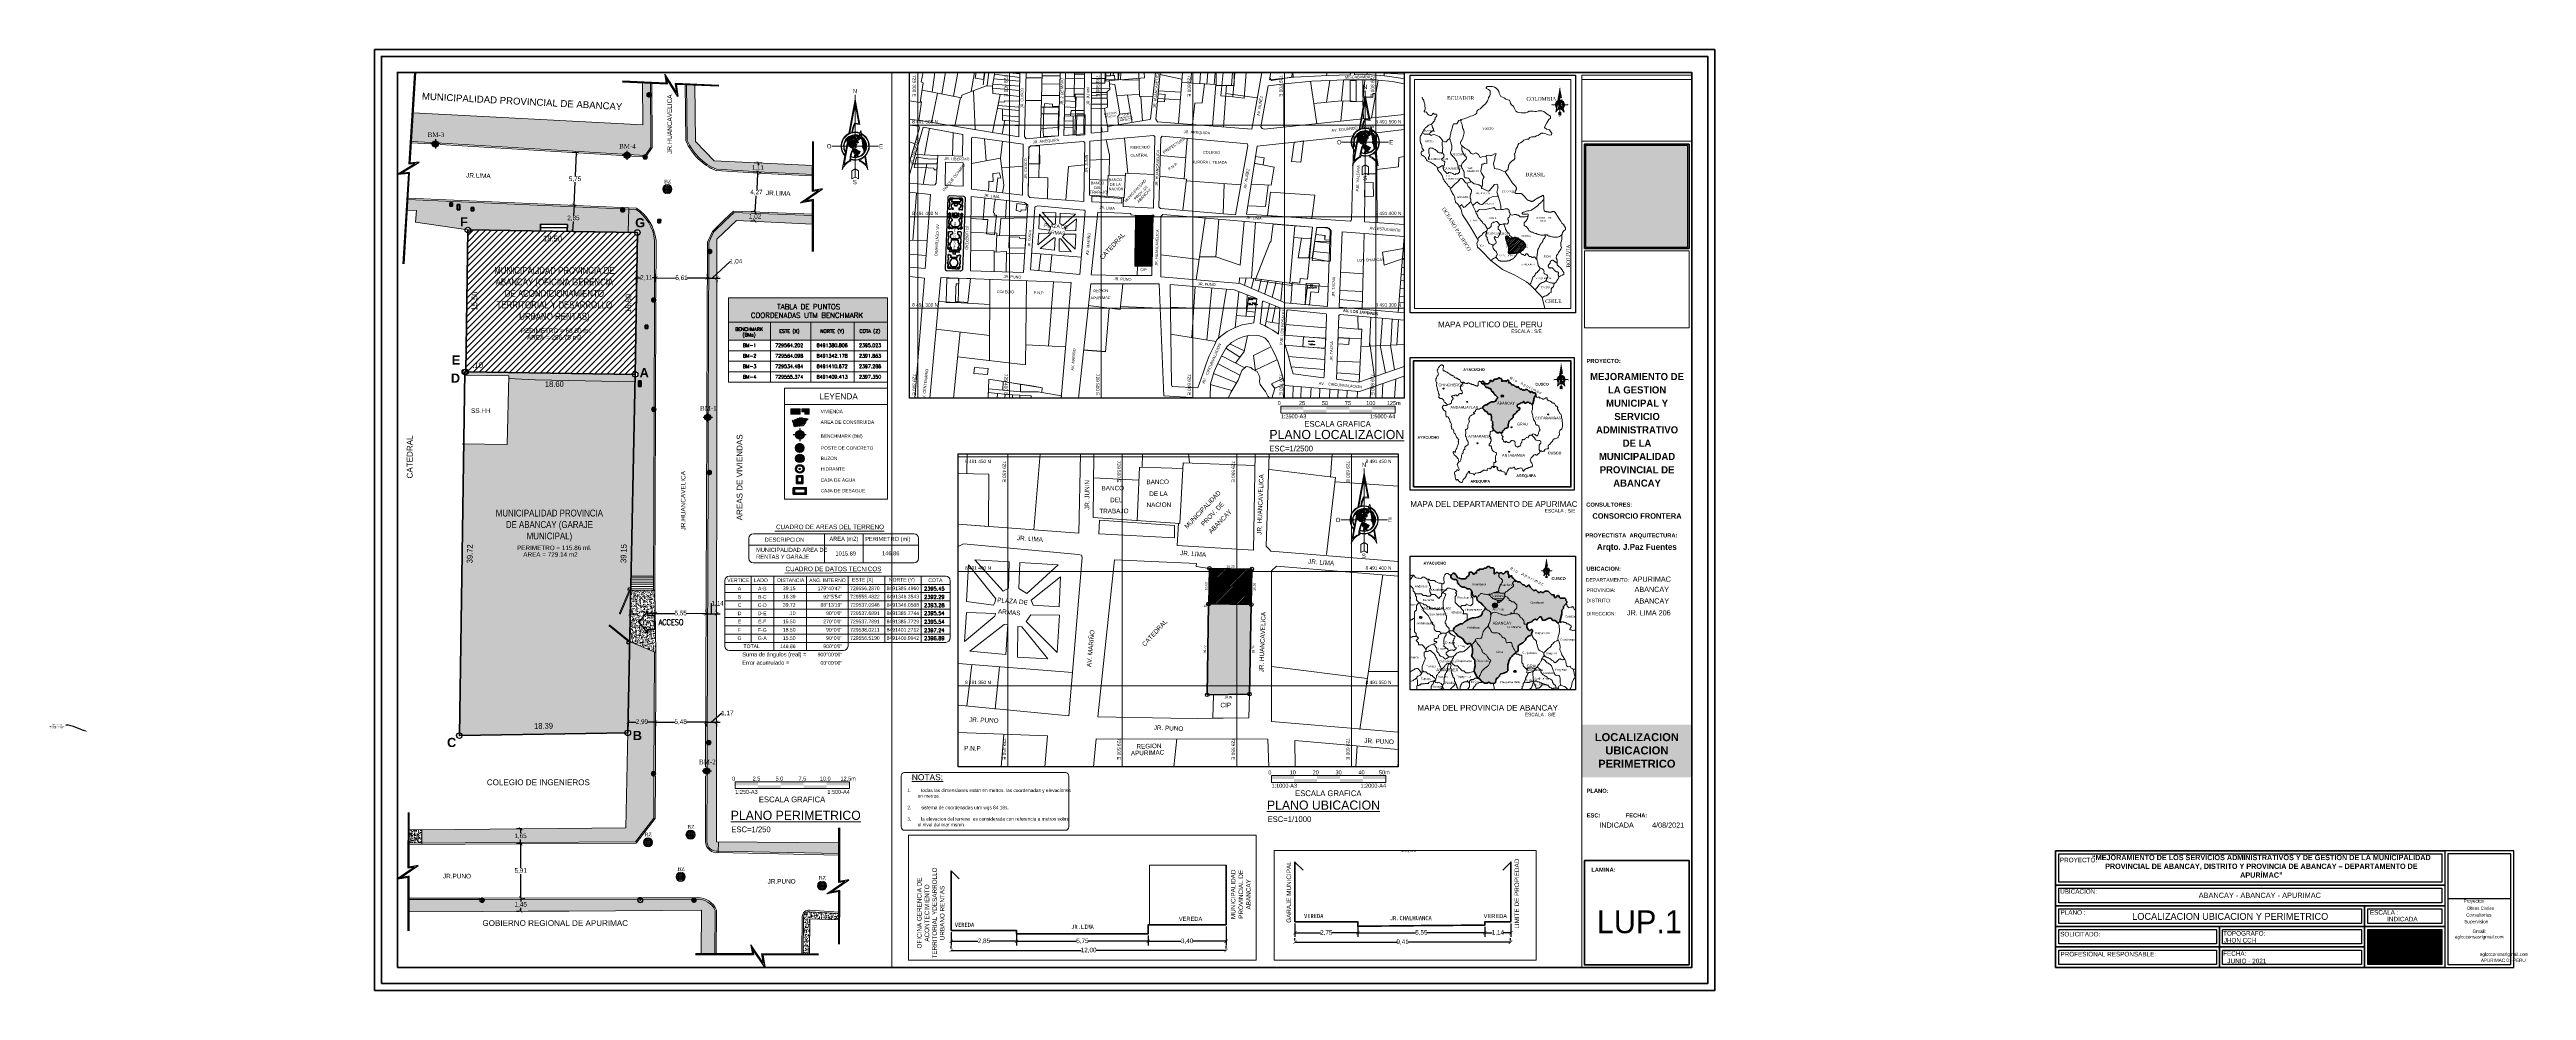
# Paper-space layout 'UBICACION' of a CAD drawing. Header units: metres. Extents: x -140 to 941, y 1 to 412.
# The model-space entities are those that its viewports show. They can reach past a viewport. Long polylines and large blocks are cut down to what shows.
import ezdxf
from ezdxf import colors
from ezdxf.entities.mleader import LeaderData, LeaderLine
from ezdxf.enums import TextEntityAlignment as Align
from ezdxf.math import Vec2, Vec3

# ---------------------------------------------------------------- set-up
doc = ezdxf.new("R2010")
doc.units = ezdxf.units.M
doc.header["$XCLIPFRAME"] = 2
doc.header["$PDMODE"] = 65
doc.linetypes.add('DASHED', pattern=[0.75, 0.5, -0.25])
for name, color, linetype in [('05', 5, 'Continuous'), ('B-VALTOP ROTULO TEXTO', 7, 'Continuous'), ('DIBUJO', 7, 'Continuous'), ('DISTANCIA', 2, 'Continuous'), ('ESCALA', 7, 'Continuous'), ('ESCALA A1', 7, 'Continuous'), ('ESCALA A3', 7, 'Continuous'), ('G-Bloques', 7, 'Continuous'), ('LEYENDA', 7, 'Continuous'), ('LINEAS', 7, 'Continuous'), ('manzanas', 2, 'Continuous'), ('NORTE', 1, 'Continuous'), ('OTROS', 7, 'Continuous'), ('ROTULO', 7, 'Continuous'), ('S-ANNO-TEXT', 7, 'Continuous'), ('TABLA DE PUNTOS', 7, 'Continuous'), ('Tramas de Dibujo', 7, 'Continuous'), ('Tramas Envolventes', 7, 'Continuous'), ('V-NODE-TEXT', 11, 'Continuous'), ('VERTICES', 3, 'Continuous')]:
    doc.layers.add(name, color=color, linetype=linetype)
for name, color, linetype, lineweight in [('5', 3, 'Continuous', 40), ('8', 250, 'Continuous', 50), ('AREA DE EXCAVACION', 5, 'Continuous', 60), ('BLOQUES', 7, 'Continuous', 5), ('CAJA AGUA', 7, 'Continuous', 40), ('CALLES', 5, 'Continuous', 18), ('Cap Prov', 7, 'Continuous', 20), ('CATASTRO', 1, 'Continuous', 18), ('COLUMNAS', 1, 'Continuous', 30), ('CORTES DE VIA', 7, 'Continuous', 25), ('COTAS', 42, 'Continuous', 5), ('CVL_CUADCON_TX', 2, 'Continuous', 0), ('Distrito', 212, 'Continuous', 20), ('Eléctricas', 30, 'Continuous', 20), ('ESPINAS', 86, 'Continuous', 0), ('GRILLAS', 7, 'Continuous', 0), ('HACH', 7, 'Continuous', 0), ('HIDROLOGIA', 4, 'Continuous', 18), ('LIMITE', 184, 'Continuous', 0), ('lotes', 146, 'Continuous', 18), ('MARCOS', 7, 'Continuous', 40), ('MEMBRETE', 251, 'Continuous', 15), ('MUROS', 252, 'Continuous', 50), ('N-Ciudades', 250, 'Continuous', 18), ('PERIMETRO', 3, 'Continuous', 15), ('Sheet', 7, 'Continuous', 50), ('T-POLIGONAL', 7, 'Continuous', 20), ('T-POSTE', 7, 'Continuous', 25), ('T-VIVIENDA', 7, 'Continuous', 15), ('TEX', 21, 'Continuous', 5), ('TEX-3', 12, 'Continuous', 5), ('TEXTO', 7, 'Continuous', 0)]:
    doc.layers.add(name, color=color, linetype=linetype, lineweight=lineweight)
doc.layers.add('AREA DE IMPRECION', color=250, linetype='Continuous', lineweight=0, plot=False)
doc.styles.add('1. Barrios', font='@PMingLiU-ExtB.ttf')
doc.styles.add('2. Barrios', font='')
doc.styles.add('3. Barrios', font='')
doc.styles.add('abancay85', font='swiss.ttf', dxfattribs={"height": 8.5})
doc.styles.add('Arial', font='arial.ttf')
doc.styles.add('Estilo_Generado_3', font='arial.ttf')
doc.styles.add('Estilo_Generado_4', font='')
doc.styles.add('Estilo_Generado_5', font='')
doc.styles.add('Estilo_Generado_6', font='stylu.ttf')
doc.styles.add('LOCO', font='times.ttf')
doc.styles.add('MEMBRET', font='romab___.ttf', dxfattribs={"height": 0.5})
doc.styles.add('Romans', font='romans.shx', dxfattribs={"width": 1.2})
doc.styles.add('SIMPLEX', font='simplex.shx', dxfattribs={"width": 0.75, "oblique": 20, "height": 1.75})
doc.styles.get("Standard").update_dxf_attribs({"font": 'BELL.TTF'})
doc.styles.add('Tex Numeros', font='')
doc.styles.add('Titulo', font='BRITANIC.TTF')
doc.styles.add('VERTICES', font='sanssb__.ttf')
doc.styles.get('2. Barrios').set_extended_font_data('Muddy Way')
doc.styles.get('3. Barrios').set_extended_font_data('Raspoutine Medium', italic=True, bold=True)
doc.styles.get('Estilo_Generado_4').set_extended_font_data('Arial', bold=True)
doc.styles.get('Estilo_Generado_5').set_extended_font_data('Stylus BT', bold=True)
doc.styles.get('Tex Numeros').set_extended_font_data('Roboto')
doc.dimstyles.new('COTA JCCH', dxfattribs={"dimtxt": 2, "dimasz": 1.5, "dimexe": 1.8, "dimexo": 0.75, "dimgap": 0.09, "dimtad": 0, "dimtih": 1, "dimtoh": 1, "dimzin": 0, "dimtxsty": 'Standard', "dimblk": 'ARCHTICK', "dimcen": 0.09, "dimazin": 0, "dimtfac": 1, "dimtofl": 0, "dimtmove": 0, "dimatfit": 0, "dimfxl": 1, "dimtolj": 1, "dimtzin": 0, "dimarcsym": 0})
picture_1 = doc.add_image_def('image1.jpg', size_in_pixel=(643, 432))
picture_2 = doc.add_image_def('image2.jpg', size_in_pixel=(645, 363))
picture_3 = doc.add_image_def('image3.png', size_in_pixel=(1136, 1182))
pattern_1 = [(50, (206.0192, -146.47766), (0.546554006988, -0.047817256617), [0.05715, -0.62865]), (355, (206.0192, -146.47766), (-0.105730264275, 0.573170535717), [0.04572, -0.50292175251]), (100.4514447, (206.06476, -146.48164), (0.44082374127, 0.525353255737), [0.0485700264, -0.5342707338]), (46.1842, (206.0192, -146.32526), (0.813237122676, -0.1261269838), [0.085725, -0.942975]), (96.63555761, (206.087, -146.3358), (0.712212402155, 0.74227837379), [0.07285506942, -0.80140682448]), (351.18415117, (206.0192, -146.32526), (0.712212402195, 0.74227837376), [0.06857990121, -0.75437919576]), (21, (206.0954, -146.36336), (0.454843173807, -0.306795594561), [0.05715, -0.62865]), (326, (206.0954, -146.36336), (0.185406085043, 0.552563898367), [0.04572, -0.50292]), (71.451445, (206.1333, -146.3889), (0.640249257836, 0.245768306658), [0.0485700264, -0.5342698128]), (37.5, (206.0192, -146.47766), (0.0092658097518, 0.2536651166195), [0, -0.496824, 0, -0.51054, 0, -0.504825]), (7.5, (206.0192, -146.47766), (0.200458987531, 0.300541724454), [0, -0.291084, 0, -0.485394, 0, -0.192405]), (327.5, (205.84928, -146.47766), (0.4067717855006, -0.017186231978), [0, -0.1905, 0, -0.59436, 0, -0.78867]), (317.5, (205.7731, -146.47766), (0.444387544158, 0.0762794731), [0, -0.24765, 0, -0.394716, 0, -0.56007])]
pattern_2 = [(0, (206.0192, -146.47766), (0, 0.2032), []), (90, (206.0192, -146.47766), (-0.2032, 0.2032), [0.2032, -0.2032])]

# ---------------------------------------------------------------- blocks, each defined once
blk = doc.blocks.new('*U101')
at = {"color": 2, "linetype": 'Continuous'}
for p, q in [((-17.5, 5), (-21.5, 0)), ((-21.5, 0), (-17.5, -5)), ((-17.5, 3), (-17.5, 5)), ((-14.5, 3), (-17.5, 3)), ((-14.5, -3), (-14.5, 3)), ((-17.5, -3), (-14.5, -3)), ((-17.5, -5), (-17.5, -3))]:
    blk.add_line(p, q, dxfattribs=at)
at = {"layer": 'TEXTO', "color": 2, "style": 'Romans', "width": 0.75}
blk.add_attdef('ACCESO', text='', height=2.5, dxfattribs=at).set_placement((-2, 0), align=Align.MIDDLE_RIGHT)
blk = doc.blocks.new('*U85')
at = {"layer": 'MARCOS', "lineweight": 200}
blk.add_lwpolyline([(-0.1, -0.1), (584.9, -0.1), (584.9, 410.9), (-0.1, 410.9)], close=True, dxfattribs=at)
at = {"layer": 'MARCOS'}
for points in [[(2.9, 2.9), (581.9, 2.9), (581.9, 407.9), (2.9, 407.9)], [(9.9, 9.9), (574.9, 9.9), (574.9, 400.9), (9.9, 400.9)]]:
    blk.add_lwpolyline(points, close=True, dxfattribs=at)
blk = doc.blocks.new('NORTE_01')
at = {"lineweight": 5}
h = blk.add_hatch(color=5, dxfattribs=at)
h.dxf.hatch_style = 1
h.paths.add_polyline_path([(0.1, 101.8), (0.1, 114), (-15.2, 30.7, -0.019179), (-12.8, 31.8)])
h.paths.add_polyline_path([(9, 54.8), (0.1, 55.8), (0.1, 53.8), (11.5, 52.6), (0.1, 114), (0.1, 101.8)])
h = blk.add_hatch(color=5, dxfattribs=at)
h.dxf.hatch_style = 1
h.paths.add_polyline_path([(-10.6, -36.4, -0.047737), (-9.8, -24.9, -0.020596), (-11.8, -24, 0.043961), (-12.8, -35, 0.120654), (-26.9, -45.5), (-21.5, -15.8, -0.029616), (-23.2, -13.2), (-31.3, -57.3, -0.219534)])
h.paths.add_polyline_path([(25.2, -23.4, -0.017461), (23.5, -25.1), (27.2, -46.1, 0.127904), (12.3, -34.7), (11.7, -32.3, -0.014161), (9.8, -32.9), (10.7, -36.2, -0.218039), (31.2, -57.2)])
h.paths.add_polyline_path([(-0.5, 53.9), (0.1, 53.8), (0.1, 55.8), (-1.7, 56, 0.085047), (-8.1, 33.3, -0.01517), (-6, 33.7, -0.077469)])
at = {"layer": 'NORTE', "lineweight": 5}
h = blk.add_hatch(color=256, dxfattribs=at)
h.set_gradient(color1=(0, 0, 255), one_color=1, tint=1)
h.paths.add_polyline_path([(-17, 9.3), (-17, 9.2), (-17, 9), (-17, 9), (-17.1, 8.9), (-17.1, 8.8), (-17.2, 8.8), (-17.2, 8.9), (-17.2, 9), (-17.1, 9.1), (-17.2, 9.2), (-17.3, 9.2), (-17.5, 9.1), (-17.6, 9.1), (-17.6, 9.1), (-17.6, 8.9), (-17.6, 8.8), (-17.5, 8.4), (-17.5, 8), (-17.5, 7.8), (-17.6, 7.7), (-17.6, 7.6), (-17.6, 7.5), (-17.6, 7.3), (-17.6, 7.2), (-17.7, 7), (-17.8, 7), (-17.8, 6.9), (-17.9, 6.8), (-17.8, 6.6), (-17.8, 6.5), (-17.7, 6.3), (-17.7, 6.1), (-17.8, 6.1), (-17.8, 6), (-17.8, 5.8), (-17.8, 5.7), (-17.7, 5.6), (-17.7, 5.4), (-17.7, 5.3), (-17.7, 5.3), (-17.6, 5.2), (-17.6, 5.1), (-17.5, 5), (-17.5, 5), (-17.5, 4.9), (-17.4, 4.9), (-17.3, 4.8), (-17.3, 4.8), (-17.3, 4.7), (-17.3, 4.6), (-17.3, 4.6), (-17.3, 4.5), (-17.2, 4.5), (-17.2, 4.4), (-17.2, 4.3), (-17.2, 4.2), (-17.1, 4.2), (-17.1, 4.1), (-17.1, 4), (-17, 3.9), (-16.9, 3.8), (-16.8, 3.6), (-16.8, 3.5), (-16.7, 3.5), (-16.6, 3.5), (-16.5, 3.6), (-16.5, 3.6), (-16.3, 3.5), (-16.2, 3.4), (-16.1, 3.3), (-16, 3.2), (-15.8, 3.1), (-15.8, 2.8), (-15.6, 2.4), (-15.6, 2), (-15.4, 1.7), (-15.3, 1.6), (-15.2, 1.4), (-15, 1.3), (-14.9, 1.2), (-14.9, 1.1), (-14.9, 1), (-15, 0.9), (-15.1, 0.9), (-15.1, 0.8), (-15.1, 0.7), (-15.1, 0.7), (-15, 0.6), (-14.8, 0.5), (-14.7, 0.5), (-14.6, 0.4), (-14.6, 0.2), (-14.6, 0.1), (-14.6, 0), (-14.5, 0.1), (-14.5, 0.1), (-14.5, 0.2), (-14.4, 0.3), (-14.4, 0.3), (-14.3, 0.2), (-14.3, 0.1), (-14.3, 0), (-14.3, -0.1), (-14.3, -0.2), (-14.3, -0.3), (-14.2, -0.3), (-14.1, -0.3), (-14.1, -0.2), (-14, -0.2), (-13.9, -0.3), (-13.8, -0.2), (-13.8, -0.1), (-13.9, 0), (-14, 0.1), (-14, 0.2), (-14, 0.3), (-14.1, 0.4), (-14.2, 0.5), (-14.3, 0.6), (-14.4, 0.7), (-14.4, 0.8), (-14.5, 0.9), (-14.5, 1), (-14.6, 1.1), (-14.7, 1.4), (-14.8, 1.5), (-14.9, 1.6), (-15, 1.7), (-15.1, 1.8), (-15.1, 1.9), (-15.1, 2.1), (-15.2, 2.2), (-15.2, 2.4), (-15.1, 2.5), (-15, 2.4), (-14.9, 2.4), (-14.8, 2.4), (-14.7, 2.3), (-14.5, 2.3), (-14.5, 2.1), (-14.4, 2), (-14.2, 2), (-14.2, 1.8), (-14.3, 1.7), (-14.3, 1.5), (-14.2, 1.3), (-14.1, 1.2), (-13.9, 1), (-13.7, 0.8), (-13.6, 0.6), (-13.3, 0.3), (-13.2, 0), (-12.8, -0.4), (-12.4, -0.8), (-12.1, -1.2), (-12.1, -1.4), (-12, -1.8), (-11.9, -2.2), (-11.6, -2.6), (-11.4, -2.8), (-11.1, -2.9), (-10.8, -3.1), (-10.6, -3.1), (-10.4, -3.2), (-10.2, -3.4), (-10, -3.5), (-9.9, -3.5), (-9.7, -3.5), (-9.6, -3.6), (-9.5, -3.7), (-9.2, -3.8), (-9.1, -3.9), (-8.9, -4), (-8.7, -4), (-8.5, -4), (-8.4, -3.9), (-8.3, -3.8), (-8.1, -3.8), (-8, -3.8), (-7.9, -3.8), (-7.8, -3.9), (-7.7, -3.9), (-7.6, -3.9), (-7.6, -3.9), (-7.5, -3.8), (-7.5, -3.8), (-7.5, -3.7), (-7.4, -3.6), (-7.3, -3.5), (-7.2, -3.5), (-7.1, -3.5), (-7.1, -3.7), (-7.1, -3.8), (-7.2, -3.9), (-7.3, -3.9), (-7.3, -4), (-7.3, -4.1), (-7.2, -4.3), (-7.1, -4.4), (-7, -4.5), (-6.9, -4.6), (-6.6, -4.8), (-6.4, -4.8), (-6.3, -4.8), (-6.2, -4.8), (-6.2, -4.8), (-6.2, -4.9), (-6, -4.9), (-5.9, -4.9), (-5.8, -4.9), (-5.6, -5), (-5.5, -5), (-5.4, -5), (-5.4, -5), (-5.3, -4.9), (-5.2, -5), (-5.2, -5.1), (-5.2, -5.1), (-5.2, -5.2), (-5.2, -5.3), (-5.1, -5.4), (-4.9, -5.5), (-4.7, -5.6), (-4.5, -5.6), (-4.4, -5.7), (-4.5, -5.9), (-4.6, -6), (-4.6, -6.2), (-4.5, -6.2), (-4.5, -6.3), (-4.4, -6.4), (-4.3, -6.3), (-4.2, -6.2), (-4.1, -6.2), (-3.9, -6.4), (-3.9, -6.5), (-3.8, -6.5), (-3.8, -6.6), (-3.8, -6.7), (-3.7, -6.7), (-3.6, -6.8), (-3.6, -6.9), (-3.6, -7), (-3.5, -7), (-3.3, -6.9), (-3.2, -6.9), (-3, -6.9), (-2.9, -7), (-2.9, -7), (-2.9, -7.1), (-2.9, -7.1), (-2.8, -7.1), (-2.7, -7.2), (-2.7, -7.2), (-2.6, -7.3), (-2.4, -7.2), (-2.4, -7.1), (-2.4, -7), (-2.4, -7), (-2.5, -6.9), (-2.4, -6.8), (-2.3, -6.8), (-2.2, -6.8), (-2.2, -6.7), (-2.1, -6.7), (-2.1, -6.6), (-2, -6.6), (-1.9, -6.7), (-1.8, -6.7), (-1.7, -6.7), (-1.7, -6.8), (-1.7, -6.9), (-1.6, -6.8), (-1.6, -6.8), (-1.5, -6.9), (-1.6, -6.9), (-1.7, -7), (-1.7, -7.1), (-1.6, -7.2), (-1.6, -7.2), (-1.6, -7.3), (-1.6, -7.4), (-1.8, -7.4), (-1.9, -7.4), (-2.1, -7.5), (-2.1, -7.6), (-2.1, -7.7), (-2.2, -7.5), (-2.2, -7.5), (-2.4, -7.7), (-2.5, -8), (-2.6, -8.2), (-2.8, -8.2), (-3, -8.4), (-3, -8.6), (-3.1, -8.7), (-3.2, -8.7), (-3.4, -8.8), (-3.4, -8.9), (-3.4, -9.1), (-3.2, -9.1), (-3.2, -9.2), (-3.2, -9.5), (-3.2, -9.7), (-3.2, -9.8), (-3.2, -9.8), (-3.1, -9.8), (-3.1, -9.9), (-3.2, -9.9), (-3.2, -9.9), (-3.3, -10), (-3.2, -10.1), (-3.2, -10.2), (-3.1, -10.2), (-3.1, -10.2), (-3.2, -10.3), (-3.2, -10.4), (-3.2, -10.4), (-3.3, -10.5), (-3.3, -10.5), (-3.4, -10.6), (-3.4, -10.6), (-3.4, -10.7), (-3.5, -10.7), (-3.6, -10.7), (-3.6, -10.8), (-3.6, -10.9), (-3.7, -10.9), (-3.7, -11), (-3.8, -11.1), (-3.8, -11.2), (-3.8, -11.3), (-3.8, -11.5), (-4.1, -11.6), (-4.3, -11.8), (-4.4, -11.8), (-4.5, -11.9), (-4.5, -12), (-4.5, -12.2), (-4.5, -12.3), (-4.5, -12.4), (-4.4, -12.5), (-4.3, -12.5), (-4.2, -12.4), (-4.1, -12.3), (-4.1, -12.4), (-4, -12.4), (-4, -12.6), (-4.1, -12.6), (-4.1, -12.7), (-4.1, -12.8), (-4.2, -12.8), (-4.3, -12.8), (-4.4, -12.9), (-4.6, -13.1), (-4.6, -13.2), (-4.6, -13.3), (-4.5, -13.4), (-4.5, -13.5), (-4.5, -13.6), (-4.6, -13.6), (-4.6, -13.7), (-4.5, -13.7), (-4.3, -13.7), (-4.2, -13.9), (-4, -14.1), (-3.8, -14.3), (-3.6, -14.6), (-3.4, -14.8), (-3.4, -15), (-3.3, -15.1), (-3.3, -15.2), (-3.2, -15.2), (-3.2, -15.3), (-3.2, -15.4), (-3.1, -15.5), (-3, -15.5), (-3, -15.6), (-3, -15.7), (-2.9, -15.8), (-2.9, -15.9), (-2.9, -16), (-3, -16), (-3, -16), (-3, -16.1), (-3, -16.3), (-2.9, -16.3), (-2.8, -16.4), (-2.7, -16.5), (-2.6, -16.6), (-2.5, -16.7), (-2.3, -16.8), (-2, -16.9), (-1.8, -17), (-1.5, -17.2), (-1.2, -17.3), (-1.1, -17.3), (-1, -17.4), (-0.9, -17.4), (-0.9, -17.5), (-0.9, -17.6), (-0.7, -17.6), (-0.5, -17.7), (-0.5, -17.8), (-0.5, -17.9), (-0.4, -17.9), (-0.4, -18.1), (-0.4, -18.7), (-0.4, -19), (-0.6, -19.4), (-0.6, -19.6), (-0.6, -19.9), (-0.6, -20.1), (-0.6, -20.3), (-0.7, -20.6), (-0.8, -20.8), (-0.7, -21), (-0.9, -21.1), (-0.9, -21.4), (-0.9, -21.7), (-0.9, -22), (-1, -22.2), (-1.1, -22.5), (-1.2, -22.6), (-1.3, -22.7), (-1.3, -22.8), (-1.3, -22.9), (-1.5, -22.9), (-1.5, -23), (-1.4, -23), (-1.4, -23.1), (-1.4, -23.2), (-1.3, -23.3), (-1.4, -23.4), (-1.4, -23.5), (-1.5, -23.6), (-1.5, -23.7), (-1.5, -23.8), (-1.6, -23.9), (-1.7, -24), (-1.7, -24.2), (-1.6, -24.3), (-1.5, -24.2), (-1.5, -24.1), (-1.5, -24.1), (-1.4, -23.9), (-1.3, -23.9), (-1.2, -23.9), (-1.1, -24), (-1.1, -24.1), (-1.1, -24.1), (-1.1, -24.2), (-1.2, -24.2), (-1.3, -24.3), (-1.2, -24.4), (-1.1, -24.4), (-1.2, -24.5), (-1.3, -24.6), (-1.4, -24.6), (-1.4, -24.7), (-1.5, -24.8), (-1.6, -24.8), (-1.6, -24.7), (-1.7, -24.7), (-1.8, -24.7), (-1.8, -24.8), (-1.8, -24.9), (-1.7, -24.9), (-1.6, -25), (-1.6, -25), (-1.5, -25), (-1.4, -25.1), (-1.4, -25.1), (-1.5, -25.2), (-1.5, -25.2), (-1.6, -25.3), (-1.6, -25.3), (-1.5, -25.4), (-1.5, -25.5), (-1.5, -25.6), (-1.6, -25.7), (-1.7, -25.7), (-1.8, -25.7), (-1.8, -25.7), (-1.8, -25.8), (-1.6, -25.8), (-1.4, -25.8), (-1.4, -25.8), (-1.3, -25.8), (-1.2, -25.8), (-1.2, -25.8), (-1.1, -25.8), (-1, -25.8), (-1, -25.9), (-0.9, -25.9), (-0.7, -25.9), (-0.7, -25.9), (-0.6, -25.9), (-0.5, -25.9), (-0.4, -25.9), (-0.4, -25.9), (-0.4, -26), (-0.4, -26.1), (-0.5, -26.1), (-0.5, -26.2), (-0.2, -26.2), (-0.1, -26.1), (-0.1, -26.1), (-0.1, -26.3), (0.1, -26.3), (0.3, -26.2), (0.5, -26.2), (0.7, -26.2), (0.7, -26.1), (0.4, -26), (0.3, -25.9), (0.3, -25.7), (0.3, -25.5), (0.5, -25.3), (0.7, -25.3), (0.8, -25.2), (1, -25.1), (0.9, -24.9), (0.8, -24.9), (0.6, -24.8), (0.5, -24.8), (0.5, -24.8), (0.5, -24.7), (0.7, -24.7), (0.7, -24.7), (0.8, -24.6), (1, -24.6), (1.1, -24.5), (1.2, -24.4), (1.3, -24.4), (1.3, -24.3), (1.3, -24.2), (1.3, -24.1), (1.4, -24.2), (1.5, -24.1), (1.7, -24.1), (1.7, -24), (1.6, -24), (1.5, -24), (1.3, -24), (1.3, -23.8), (1.3, -23.7), (1.4, -23.7), (1.5, -23.7), (1.7, -23.7), (1.8, -23.7), (2.1, -23.7), (2.2, -23.6), (2.6, -23.5), (2.7, -23.4), (2.9, -23.3), (2.9, -23.1), (3.4, -23.2), (3.5, -23.1), (3.6, -23.1), (3.8, -23.1), (3.8, -22.9), (3.9, -22.8), (4.1, -22.7), (4.1, -22.6), (4.2, -22.4), (4.2, -22.2), (4.4, -22.2), (4.9, -22.1), (5.2, -21.9), (5.4, -21.7), (5.6, -21.6), (5.7, -21.3), (5.9, -21.1), (6, -21), (6.3, -20.9), (6.4, -20.8), (6.6, -20.6), (6.7, -20.4), (6.9, -20.3), (6.9, -20), (7.1, -19.7), (7.4, -19.4), (7.9, -19.1), (8.5, -18.9), (9, -18.7), (9.2, -18.6), (9.8, -18.2), (10, -17.9), (10.3, -17.4), (10.5, -17), (10.7, -16.3), (10.7, -15.7), (10.9, -15.5), (11, -15.4), (11.2, -15.2), (11.3, -15), (11.4, -14.8), (11.8, -14.4), (12.1, -14.1), (12.3, -13.8), (12.3, -13.4), (12.3, -13.1), (12.1, -12.9), (11.8, -12.9), (11.7, -12.9), (11.4, -12.7), (11.1, -12.5), (10.9, -12.3), (10.6, -12.3), (10.2, -12.3), (9.9, -12.3), (9.8, -12.2), (9.5, -12.2), (9.3, -12.2), (9.2, -12.4), (9, -12.3), (9.1, -12.2), (9.1, -12.1), (9, -12), (8.9, -12), (8.6, -11.8), (8.3, -11.7), (8, -11.7), (7.8, -11.8), (7.7, -11.9), (7.5, -12), (7.2, -12.1), (7, -12.1), (6.9, -12), (6.8, -11.9), (6.6, -11.9), (6.5, -12), (6.4, -11.9), (6.5, -11.7), (6.8, -11.5), (7, -11.4), (7.1, -11.2), (7.3, -11), (7.4, -11), (7.1, -10.7), (6.9, -10.5), (6.8, -10), (6.5, -9.8), (6.2, -9.6), (5.8, -9.5), (5.4, -9.4), (4.9, -9.4), (4.6, -9.3), (4.4, -9.2), (3.9, -8.7), (3.8, -8.6), (3.5, -8.5), (3.3, -8.4), (3.1, -8.5), (3, -8.5), (3, -8.3), (3.1, -8.3), (3.1, -8.2), (3.1, -8.1), (3, -8), (3.1, -7.9), (3, -7.7), (2.9, -7.6), (2.6, -7.6), (2.2, -7.6), (2.1, -7.7), (1.8, -7.8), (1.6, -7.8), (1.3, -7.7), (1, -7.7), (0.6, -7.6), (0.4, -7.6), (0.2, -7.5), (-0.1, -7.3), (-0.2, -7.3), (-0.3, -7.2), (-0.3, -7.2), (-0.3, -7.1), (-0.4, -7), (-0.5, -7), (-0.6, -7.1), (-0.6, -7.2), (-0.5, -7.2), (-0.5, -7.3), (-0.4, -7.4), (-0.5, -7.4), (-0.6, -7.4), (-0.7, -7.5), (-0.8, -7.5), (-0.9, -7.5), (-1, -7.6), (-1, -7.7), (-0.9, -7.7), (-0.8, -7.8), (-0.8, -7.9), (-0.8, -8.1), (-0.8, -8.2), (-0.9, -8.2), (-1, -8.2), (-1.1, -8.1), (-1.1, -8.1), (-1.2, -7.9), (-1.2, -7.8), (-1.1, -7.7), (-1, -7.6), (-1, -7.6), (-1.1, -7.5), (-1.2, -7.4), (-1.1, -7.3), (-1.1, -7.2), (-0.9, -7.2), (-0.8, -7.1), (-0.8, -7), (-0.9, -7), (-1, -7), (-1.1, -7), (-1.2, -7.1), (-1.2, -7.2), (-1.3, -7.2), (-1.3, -7.2), (-1.4, -7.2), (-1.3, -7.1), (-1.3, -7), (-1.3, -7), (-1.3, -6.9), (-1.4, -6.7), (-1.5, -6.6), (-1.6, -6.5), (-1.8, -6.5), (-1.9, -6.5), (-2, -6.4), (-2.2, -6.5), (-2.3, -6.5), (-2.3, -6.6), (-2.5, -6.6), (-2.6, -6.7), (-2.7, -6.7), (-2.8, -6.8), (-2.9, -6.7), (-3, -6.7), (-3.1, -6.7), (-3.1, -6.7), (-3.2, -6.6), (-3.2, -6.6), (-3.2, -6.5), (-3.3, -6.4), (-3.3, -6.4), (-3.6, -6.1), (-3.8, -5.9), (-3.8, -5.8), (-3.8, -5.6), (-3.8, -5.3), (-3.8, -5), (-3.8, -4.8), (-3.7, -4.8), (-3.7, -4.7), (-3.6, -4.5), (-3.7, -4.3), (-3.7, -4.3), (-3.9, -4.3), (-3.9, -4.2), (-4, -4.2), (-4, -4.1), (-4, -4.1), (-4.1, -4), (-4.2, -4), (-4.5, -4), (-4.8, -4), (-5, -4), (-5.2, -4), (-5.5, -4), (-5.7, -4), (-5.9, -4.1), (-6.1, -4.2), (-6.3, -4.2), (-6.4, -4.2), (-6.5, -4.2), (-6.5, -4), (-6.4, -4), (-6.2, -4), (-6.1, -3.9), (-6, -3.7), (-5.8, -3.5), (-5.8, -3.4), (-5.7, -3.1), (-5.6, -2.9), (-5.6, -2.8), (-5.5, -2.8), (-5.3, -2.9), (-5.3, -2.5), (-5.3, -2.4), (-5.3, -2.2), (-5.2, -2.1), (-5.1, -2), (-5.1, -1.9), (-5.1, -1.8), (-5.4, -1.7), (-5.6, -1.7), (-5.9, -1.7), (-6.1, -1.8), (-6.4, -1.9), (-6.5, -2.1), (-6.5, -2.2), (-6.4, -2.3), (-6.3, -2.4), (-6.3, -2.6), (-6.5, -2.6), (-6.7, -2.7), (-6.9, -2.9), (-7, -3), (-7.2, -3), (-7.5, -3), (-7.7, -3), (-7.8, -3), (-7.9, -3), (-8.1, -2.9), (-8.3, -2.8), (-8.4, -2.8), (-8.5, -2.7), (-8.6, -2.5), (-8.9, -2.1), (-9.1, -1.8), (-9.2, -1.5), (-9.2, -0.8), (-9.2, -0.3), (-9, 0), (-9, 0.2), (-9, 0.4), (-9, 0.6), (-8.9, 0.9), (-8.6, 1.3), (-8.2, 1.6), (-8, 1.7), (-7.7, 2), (-7.5, 2.1), (-7.3, 2.1), (-7.2, 2), (-7.2, 1.8), (-7.1, 1.8), (-6.9, 1.8), (-6.7, 1.7), (-6.7, 1.6), (-6.5, 1.5), (-6.3, 1.5), (-6.3, 1.6), (-6.2, 1.6), (-6, 1.8), (-6, 2), (-5.9, 2.1), (-5.4, 2.1), (-5.2, 2.1), (-4.7, 2.1), (-4.5, 2), (-4.2, 1.9), (-3.7, 1.9), (-3.4, 1.8), (-3.4, 1.6), (-3.3, 1.4), (-3.3, 1.1), (-3.3, 0.9), (-3.3, 0.7), (-3.1, 0.5), (-2.9, 0.3), (-2.8, 0.2), (-2.6, 0.3), (-2.4, 0.7), (-2.5, 1), (-2.6, 1.4), (-2.7, 1.6), (-2.8, 2), (-2.8, 2.2), (-2.7, 2.7), (-2.6, 2.9), (-2.4, 3), (-2.3, 3.1), (-2.1, 3.1), (-2, 3.1), (-2, 3.3), (-1.9, 3.4), (-1.8, 3.5), (-1.8, 3.5), (-1.6, 3.5), (-1.4, 3.6), (-1.3, 3.7), (-1.2, 3.8), (-1.1, 3.9), (-0.9, 3.9), (-0.8, 4), (-0.8, 4), (-0.9, 4.2), (-0.8, 4.2), (-0.7, 4.3), (-0.7, 4.3), (-0.6, 4.5), (-0.6, 4.6), (-0.7, 4.9), (-0.8, 4.9), (-0.8, 5.1), (-0.8, 5.5), (-0.6, 5.5), (-0.3, 5.8), (0, 6.1), (0.1, 6.3), (0.1, 6.6), (0, 6.7), (0.4, 6.9), (0.7, 7), (1.1, 6.9), (1.4, 6.9), (1.5, 7), (1.4, 7.3), (1.3, 7.4), (1.3, 7.7), (1.4, 7.8), (1.5, 7.9), (1.8, 8.1), (2, 8.2), (2.1, 8.3), (2.5, 8.4), (2.6, 8.4), (2.8, 8.4), (2.7, 8.5), (2.8, 8.6), (3.1, 8.7), (3.3, 8.7), (3.5, 8.7), (3.4, 8.5), (3.2, 8.4), (3.2, 8.2), (3.2, 8.1), (3.3, 7.9), (3.5, 8), (3.9, 8.2), (4.2, 8.4), (4.5, 8.5), (4.8, 8.7), (5, 8.9), (5.3, 8.9), (5.5, 9.1), (5.4, 9.2), (5.3, 9.3), (5.1, 9.3), (5, 9.2), (4.8, 9), (4.7, 8.9), (4.4, 8.9), (4.1, 9), (3.8, 9.1), (3.7, 9.3), (3.6, 9.4), (3.6, 9.6), (3.6, 9.7), (3.7, 9.8), (3.7, 9.9), (3.6, 9.9), (3.5, 9.9), (3.4, 9.8), (3.3, 9.7), (3.2, 9.6), (3.1, 9.5), (3, 9.4), (2.9, 9.4), (2.9, 9.6), (2.9, 9.8), (3.1, 9.9), (3.3, 10.2), (3.4, 10.4), (3.5, 10.4), (3.6, 10.5), (3.5, 10.5), (3.3, 10.5), (3, 10.5), (2.7, 10.4), (2.3, 10.2), (2, 10.1), (1.7, 9.8), (1.5, 9.6), (1.3, 9.5), (1.3, 9.5), (1.3, 9.6), (1.3, 9.7), (1.5, 9.8), (1.7, 10), (1.9, 10.3), (2, 10.4), (2.3, 10.6), (2.6, 10.7), (3.1, 10.9), (3.8, 11), (4.3, 11.1), (5, 11), (5.4, 11), (5.9, 11.5), (6.4, 11.5), (6.6, 11.5), (6.9, 11.7), (6.9, 11.9), (6.8, 12.2), (6.8, 12.4), (6.6, 12.4), (6.5, 12.4), (6.4, 12.4), (6.4, 12.5), (6.3, 12.7), (6.2, 12.7), (6.1, 12.7), (6, 12.7), (5.9, 12.6), (5.7, 12.5), (5.6, 12.4), (5.5, 12.4), (5.3, 12.4), (5.3, 12.5), (5.4, 12.6), (5.5, 12.6), (5.5, 12.6), (5.6, 12.6), (5.6, 12.7), (5.6, 12.7), (5.7, 12.7), (5.8, 12.8), (5.9, 12.8), (6, 12.9), (6, 13), (6, 13), (5.9, 13.1), (5.7, 13.1), (5.6, 13.2), (5.5, 13.2), (5.3, 13.2), (5.1, 13.2), (5.1, 13.3), (5.1, 13.4), (5.1, 13.4), (5, 13.5), (4.9, 13.6), (4.9, 13.7), (4.8, 13.7), (4.7, 13.7), (4.6, 13.7), (4.6, 13.8), (4.5, 13.9), (4.5, 13.9), (4.4, 14), (4.5, 14), (4.5, 14), (4.6, 14), (4.7, 14.1), (4.7, 14.1), (4.7, 14.2), (4.7, 14.2), (4.6, 14.3), (4.6, 14.3), (4.5, 14.3), (4.5, 14.4), (4.6, 14.4), (4.6, 14.4), (4.6, 14.4), (4.6, 14.5), (4.6, 14.5), (4.5, 14.5), (4.5, 14.6), (4.4, 14.6), (4.3, 14.8), (4.2, 14.8), (4.1, 14.8), (4.1, 14.9), (4.2, 14.9), (4.2, 14.9), (4.1, 15), (3.8, 15.4), (3.6, 15.6), (3.5, 15.6), (3.5, 15.5), (3.5, 15.3), (3.5, 15.2), (3.4, 15.2), (3.3, 15.1), (3.1, 15), (3, 14.9), (2.8, 14.9), (2.6, 14.8), (2.4, 14.7), (2.3, 14.9), (2, 15), (1.8, 15.2), (1.8, 15.4), (1.7, 15.7), (1.7, 15.9), (1.8, 15.9), (1.8, 16), (1.7, 16), (1.6, 16), (1.3, 16.1), (1.3, 16.2), (1.1, 16.2), (1, 16.2), (0.9, 16.4), (0.8, 16.5), (0.6, 16.7), (0.3, 16.8), (0.1, 16.7), (0, 16.7), (-0.3, 16.7), (-0.6, 16.8), (-0.8, 16.8), (-1.1, 16.8), (-1.3, 16.8), (-1.4, 16.7), (-1.4, 16.6), (-1.2, 16.5), (-1.2, 16.4), (-1.2, 16.2), (-1.3, 16.2), (-1.4, 16.1), (-1.2, 16), (-1.1, 15.8), (-1.2, 15.7), (-1.2, 15.6), (-1.3, 15.5), (-1.4, 15.4), (-1.4, 15.3), (-1.5, 15.2), (-1.6, 15), (-1.4, 14.8), (-1.3, 14.8), (-1, 14.7), (-0.9, 14.5), (-0.8, 14.3), (-0.8, 13.9), (-1, 13.6), (-1.3, 13.5), (-1.6, 13.3), (-1.8, 13.3), (-1.9, 13.1), (-2, 13), (-1.9, 12.9), (-1.8, 12.8), (-1.8, 12.4), (-1.7, 12.2), (-1.7, 12), (-1.7, 11.8), (-1.7, 11.6), (-1.9, 11.5), (-2.1, 11.5), (-2.4, 11.6), (-2.6, 11.8), (-2.9, 12.1), (-3, 12.4), (-3, 12.8), (-3, 13), (-3, 13.4), (-3.5, 13.4), (-3.9, 13.4), (-4.1, 13.4), (-4.5, 13.5), (-4.9, 13.5), (-5, 13.7), (-5.4, 14), (-5.9, 14.1), (-6.3, 14.2), (-6.5, 14.1), (-6.7, 14.1), (-6.8, 14.3), (-6.8, 14.6), (-6.9, 14.8), (-7.2, 14.8), (-7.4, 14.8), (-7.5, 15.1), (-7.5, 15.4), (-7.3, 15.9), (-7, 16.2), (-6.7, 16.5), (-6.3, 16.8), (-5.8, 17), (-5.5, 17.2), (-5, 17.5), (-4.8, 17.6), (-4.6, 17.8), (-4.6, 17.9), (-4.8, 17.9), (-5.1, 18), (-5.3, 18), (-5.4, 18.1), (-5.6, 18.2), (-5.7, 18.2), (-5.7, 18.3), (-5.5, 18.4), (-5.4, 18.3), (-5, 18.2), (-4.9, 18.1), (-4.8, 18.1), (-4.5, 18.2), (-4.4, 18.3), (-4.2, 18.4), (-4.3, 18.5), (-4.4, 18.5), (-4.5, 18.6), (-4.3, 18.7), (-4, 18.7), (-3.9, 18.7), (-3.9, 18.6), (-3.8, 18.6), (-3.6, 18.6), (-3.5, 18.6), (-3.4, 18.6), (-3.4, 18.6), (-3.5, 18.7), (-3.6, 18.7), (-3.7, 18.8), (-3.7, 18.8), (-3.6, 18.9), (-3.5, 18.8), (-3.3, 18.8), (-3.2, 18.7), (-3.1, 18.7), (-2.9, 18.8), (-2.8, 18.8), (-2.7, 18.9), (-2.6, 19), (-2.5, 19.2), (-2.6, 19.3), (-2.8, 19.4), (-2.9, 19.5), (-2.9, 19.7), (-2.7, 19.8), (-2.6, 19.8), (-2.8, 20), (-3, 20.1), (-3.2, 20.1), (-3.6, 20.1), (-3.8, 20.1), (-3.9, 20), (-3.8, 19.9), (-3.6, 19.8), (-3.5, 19.7), (-3.5, 19.6), (-3.5, 19.5), (-3.5, 19.4), (-3.7, 19.3), (-3.9, 19.3), (-4.1, 19.2), (-4.2, 19.2), (-4.3, 19.2), (-4.3, 19.1), (-4.4, 19), (-4.5, 18.9), (-4.7, 19), (-4.7, 19.1), (-4.8, 19.3), (-4.8, 19.5), (-4.8, 19.6), (-4.9, 19.7), (-5, 19.8), (-5.1, 19.8), (-5.2, 19.7), (-5.3, 19.6), (-5.3, 19.5), (-5.4, 19.4), (-5.6, 19.4), (-5.7, 19.6), (-5.7, 19.8), (-5.7, 19.9), (-5.9, 20), (-6.2, 19.9), (-6.3, 19.7), (-6.4, 19.6), (-6.5, 19.7), (-6.6, 19.6), (-6.7, 19.6), (-6.6, 19.4), (-6.7, 19.3), (-6.8, 19.2), (-6.9, 19.2), (-7.1, 19.1), (-7.3, 19.1), (-7.3, 18.9), (-7.3, 18.7), (-7.4, 18.6), (-7.5, 18.7), (-7.6, 18.7), (-7.6, 18.9), (-7.6, 19), (-7.7, 19.1), (-7.9, 19.2), (-8.1, 19.2), (-8.2, 19.2), (-8.2, 19.1), (-8.2, 19.1), (-8.1, 19.1), (-8, 19), (-8, 18.9), (-8.1, 18.9), (-8.6, 18.9), (-8.8, 18.9), (-9, 18.8), (-9.2, 18.8), (-9.2, 18.8), (-9.4, 18.7), (-9.6, 18.7), (-9.7, 18.8), (-9.9, 18.8), (-10, 18.8), (-10, 18.7), (-10.3, 18.8), (-10.4, 18.8), (-10.6, 18.8), (-10.8, 18.7), (-10.9, 18.7), (-11, 18.7), (-11, 18.6), (-11.1, 18.5), (-11.2, 18.5), (-11.3, 18.5), (-11.3, 18.4), (-11.3, 18.3), (-11.2, 18.2), (-11.3, 18.1), (-11.3, 18.1), (-11.4, 18), (-11.5, 18), (-11.5, 18.1), (-11.5, 18.2), (-11.5, 18.3), (-11.5, 18.3), (-11.7, 18.4), (-11.7, 18.4), (-11.9, 18.4), (-12, 18.5), (-12.2, 18.4), (-12.4, 18.3), (-12.7, 18.2), (-13.2, 18.1), (-13.4, 18.2), (-13.4, 18.3), (-13.3, 18.4), (-13.3, 18.5), (-13.8, 18.5), (-14.9, 18.4), (-15.4, 18.4), (-15.6, 18.3), (-15.8, 18.2), (-15.8, 18.3), (-15.9, 18.3), (-16, 18.2), (-16.1, 18.1), (-16.3, 18.1), (-16.4, 18.1), (-16.4, 18.3), (-16.5, 18.3), (-16.6, 18.2), (-16.8, 18), (-17, 17.9), (-17.2, 17.8), (-17.5, 17.7), (-17.9, 17.5), (-18.4, 17.2), (-18.4, 17), (-19, 16.8), (-19.2, 16.9), (-19.6, 16.8), (-19.9, 16.7), (-20.7, 16.3), (-21.1, 15.9), (-21.5, 15.3), (-21.9, 14.9), (-22.2, 14.4), (-22.5, 13.9), (-22.6, 13.7), (-22.7, 13.6), (-22.8, 13.4), (-22.9, 13.3), (-23, 13.1), (-23.1, 12.8), (-23.3, 12.5), (-23.5, 12.2), (-23.6, 12), (-23.8, 11.7), (-23.9, 11.5), (-23.9, 11.2), (-23.8, 11.1), (-23.8, 10.9), (-23.7, 10.7), (-23.6, 10.8), (-23.5, 11), (-23.5, 11.1), (-23.5, 11.1), (-23.4, 11.2), (-23.4, 11.3), (-23.2, 11.4), (-23.1, 11.5), (-23, 11.7), (-22.8, 12.1), (-22.7, 12.2), (-22.7, 12.3), (-22.6, 12.3), (-22.6, 12.3), (-22.6, 12.2), (-22.5, 12.2), (-22.4, 12.2), (-22.3, 12.4), (-22.2, 12.5), (-22.1, 12.5), (-22.1, 12.7), (-22.1, 12.8), (-22, 12.9), (-21.9, 12.9), (-21.9, 13), (-21.9, 13), (-21.7, 13), (-21.5, 13), (-21.1, 13), (-20.8, 13.1), (-20.6, 13), (-20.4, 13), (-20.1, 13), (-19.6, 13), (-19.4, 12.9), (-19.3, 12.9), (-19.3, 12.7), (-19.3, 12.6), (-19.3, 12.5), (-19.2, 12.4), (-19.1, 12.4), (-19.1, 12.2), (-19.1, 12.1), (-19.1, 12.1), (-19, 12.2), (-18.8, 12), (-18.8, 11.9), (-18.8, 11.8), (-18.7, 11.8), (-18.6, 11.8), (-18.6, 11.7), (-18.7, 11.6), (-18.8, 11.6), (-18.8, 11.4), (-18.7, 11.3), (-18.6, 11.3), (-18.5, 11.2), (-18.4, 11.1), (-18.4, 11), (-18.3, 10.9), (-18.2, 10.8), (-18.1, 10.8), (-18.1, 10.7), (-18.2, 10.7), (-18.3, 10.7), (-18.3, 10.6), (-18.3, 10.5), (-18.2, 10.4), (-18.3, 10.3), (-18.2, 10.2), (-18.1, 10.3), (-18, 10.3), (-17.9, 10.2), (-17.8, 10.2), (-17.6, 10.2), (-17.5, 10.1), (-17.5, 10), (-17.4, 9.9), (-17.4, 9.9), (-17.3, 9.8), (-17.2, 9.8), (-17.1, 9.8), (-17.1, 9.7), (-17.1, 9.6), (-17, 9.5)])
h = blk.add_hatch(color=256, dxfattribs=at)
h.set_gradient(color1=(0, 0, 255), one_color=1, tint=1)
h.paths.add_polyline_path([(-12.2, 20.3), (-12.3, 20.3), (-12.4, 20.4), (-12.5, 20.3), (-12.6, 20.2), (-12.7, 20.2), (-12.7, 20.3), (-12.7, 20.5), (-12.9, 20.5), (-13.2, 20.5), (-13.6, 20.5), (-14.3, 20.4), (-14.8, 20.2), (-15.2, 20.1), (-15.2, 19.8), (-15.3, 19.7), (-15.4, 19.6), (-15.6, 19.4), (-15.6, 19.4), (-15.6, 19.3), (-15.7, 19.2), (-15.8, 19.1), (-15.7, 19.1), (-15.6, 19.2), (-15.5, 19.2), (-15.5, 19.1), (-15.4, 19.1), (-15.3, 19.2), (-15.2, 19.2), (-15.1, 19.3), (-15, 19.3), (-14.8, 19.3), (-14.6, 19.3), (-14.5, 19.5), (-14.5, 19.5), (-14.4, 19.6), (-14.2, 19.8), (-13.9, 19.7), (-14, 19.6), (-13.9, 19.6), (-13.7, 19.5), (-13.6, 19.5), (-13.5, 19.6), (-13.4, 19.6), (-13.3, 19.6), (-13.3, 19.5), (-13.3, 19.5), (-13.5, 19.4), (-13.6, 19.4), (-13.7, 19.4), (-13.8, 19.3), (-14, 19.3), (-13.9, 19.2), (-13.8, 19.2), (-13.5, 19.3), (-13.3, 19.3), (-13.1, 19.4), (-12.9, 19.4), (-12.9, 19.3), (-12.9, 19.2), (-13.1, 19.2), (-13.4, 19.1), (-13.7, 19), (-13.8, 19), (-13.8, 18.9), (-13.7, 18.7), (-13.5, 18.7), (-13.2, 18.7), (-13, 18.8), (-12.9, 18.7), (-13, 18.6), (-12.9, 18.6), (-12.8, 18.6), (-11.3, 19.1), (-10.9, 19.2), (-10.7, 19.2), (-10.6, 19.2), (-10.3, 19.2), (-9.9, 19.2), (-9.7, 19.3), (-9.4, 19.3), (-9.4, 19.4), (-9.4, 19.5), (-9.5, 19.5), (-9.6, 19.5), (-9.7, 19.4), (-9.8, 19.4), (-9.8, 19.5), (-9.7, 19.5), (-9.6, 19.6), (-9.5, 19.6), (-9.3, 19.6), (-9.2, 19.6), (-9, 19.6), (-9, 19.7), (-9.1, 19.8), (-9.4, 19.8), (-9.7, 19.9), (-10, 19.9), (-10.1, 20), (-10, 20.3), (-10.1, 20.4), (-10.1, 20.5), (-10.2, 20.7), (-10.3, 20.8), (-10.7, 20.8), (-11, 20.7), (-11.1, 20.5), (-11.6, 20.5), (-11.6, 20.4), (-11.8, 20.3), (-11.9, 20.3), (-12, 20.3), (-12.1, 20.3), (-12.2, 20.3)])
h.paths.add_polyline_path([(-12.3, 21.3), (-12.1, 21.3), (-12, 21.4), (-11.8, 21.5), (-11.7, 21.4), (-11.7, 21.3), (-11.8, 21.3), (-11.9, 21.3), (-12.1, 21.2), (-12.2, 21.2), (-12.3, 21.1), (-12.4, 21), (-12.4, 21), (-12.2, 21), (-11.9, 21.1), (-11.8, 21.2), (-11.5, 21.2), (-11.3, 21.3), (-11.1, 21.5), (-10.8, 21.5), (-10.2, 21.6), (-10.1, 21.7), (-9.8, 22), (-10, 22), (-10.3, 22), (-10.5, 22), (-10.6, 22.1), (-10.9, 22.2), (-11, 22.1), (-11, 21.8), (-10.9, 21.7), (-11.4, 21.6), (-11.8, 21.6), (-12.2, 21.6), (-12.6, 21.6), (-12.5, 21.8), (-12.6, 21.9), (-12.8, 21.8), (-13.2, 21.7), (-13.7, 21.4), (-14, 21.2), (-14.3, 21.1), (-14.3, 21), (-14.2, 21), (-14.1, 21), (-14, 21), (-13.9, 21.1), (-13.8, 21.2), (-13.7, 21.2), (-13.7, 21.3), (-13.6, 21.3), (-13.5, 21.3), (-13.4, 21.4), (-13.4, 21.4), (-13.3, 21.4), (-13.3, 21.4), (-13.2, 21.4), (-13, 21.5), (-12.8, 21.5), (-12.7, 21.5), (-12.7, 21.3), (-12.8, 21.3), (-12.9, 21.2), (-13, 21.2), (-13, 21.1), (-12.9, 21.1), (-12.8, 21.1), (-12.6, 21.1), (-12.5, 21.2)])
h.paths.add_polyline_path([(-7.2, 20.7), (-7.4, 20.6), (-7.4, 20.5), (-7.5, 20.4), (-7.5, 20.3), (-7.4, 20.2), (-7.5, 20.1), (-7.5, 19.9), (-7.1, 19.8), (-6.8, 19.8), (-6.6, 19.8), (-6.4, 19.7), (-6.4, 19.8), (-6.3, 20), (-6.2, 20.3), (-6.2, 20.4), (-6.3, 20.6), (-6.5, 20.8), (-6.6, 20.9), (-6.8, 20.8), (-7.1, 20.8)])
h.paths.add_polyline_path([(-8.5, 21.1), (-8.6, 21), (-8.6, 21.1), (-8.7, 21), (-8.7, 21), (-8.8, 21), (-9, 21), (-9, 21), (-9, 21), (-9, 21.1), (-9.1, 21.1), (-9.2, 21.1), (-9.2, 21), (-9.3, 21), (-9.3, 20.9), (-9.2, 20.8), (-9.1, 20.8), (-8.9, 20.8), (-8.8, 20.8), (-8.7, 20.8), (-8.5, 20.7), (-8.4, 20.6), (-8.3, 20.5), (-8.2, 20.5), (-8.1, 20.5), (-8, 20.6), (-7.9, 20.7), (-7.8, 20.7), (-7.7, 20.7), (-7.7, 20.7), (-7.5, 20.7), (-7.5, 20.8), (-7.5, 20.9), (-7.6, 21), (-7.6, 21), (-7.7, 21), (-7.6, 21.1), (-7.6, 21.1), (-7.7, 21.2), (-7.7, 21.2), (-7.8, 21.2), (-7.9, 21.2), (-7.9, 21.2), (-7.9, 21.2), (-7.8, 21.3), (-7.7, 21.3), (-7.7, 21.4), (-7.6, 21.5), (-7.6, 21.5), (-7.5, 21.6), (-7.7, 21.6), (-7.7, 21.5), (-7.8, 21.5), (-7.9, 21.5), (-8.1, 21.5), (-8.1, 21.4), (-8.2, 21.4), (-8.2, 21.4), (-8.3, 21.5), (-8.3, 21.4), (-8.5, 21.4), (-8.5, 21.4), (-8.6, 21.4), (-8.7, 21.3), (-8.6, 21.3), (-8.5, 21.3), (-8.5, 21.3), (-8.5, 21.2), (-8.5, 21.2), (-8.5, 21.1)])
h.paths.add_polyline_path([(-8.1, 19.7), (-8.2, 19.6), (-8.2, 19.6), (-8.2, 19.5), (-8.2, 19.4), (-7.8, 19.4), (-7.6, 19.4), (-7.4, 19.4), (-7.4, 19.6), (-7.6, 19.7), (-7.7, 19.7), (-7.8, 19.6), (-7.8, 19.7), (-7.8, 19.8), (-8, 19.8), (-8.1, 19.7)])
h = blk.add_hatch(color=256, dxfattribs=at)
h.set_gradient(color1=(0, 0, 255), one_color=1, tint=1)
h.paths.add_polyline_path([(-3.4, 17.5), (-3.3, 17.6), (-3.2, 17.6), (-3.1, 17.5), (-3, 17.4), (-2.7, 17.3), (-2.5, 17.3), (-2.3, 17.3), (-2.3, 17.4), (-2.3, 17.5), (-2.5, 17.5), (-2.7, 17.5), (-2.7, 17.6), (-2.8, 17.8), (-3, 17.8), (-3.2, 17.8), (-3.3, 18), (-3.5, 18), (-3.8, 18.1), (-3.8, 18.2), (-4, 18.2), (-4.2, 18), (-4.3, 17.7), (-4.3, 17.5), (-4.5, 17.4), (-4.6, 17.2), (-4.5, 17.2), (-4.5, 17.3), (-4.4, 17.3), (-4.2, 17.3), (-4.1, 17.3), (-4.1, 17.3), (-4.1, 17.1), (-3.9, 17.1), (-3.8, 17.2), (-3.6, 17.3)])
h.paths.add_polyline_path([(-6.1, 21.8), (-6.3, 21.8), (-6.7, 21.8), (-6.8, 21.7), (-6.8, 21.6), (-6.9, 21.4), (-7, 21.4), (-7.1, 21.2), (-7, 21.2), (-7, 21.1), (-6.9, 21), (-6.8, 21), (-6.8, 20.9), (-6.7, 20.9), (-6.7, 21), (-6.7, 21), (-6.6, 21.1), (-6.6, 21.1), (-6.5, 21.1), (-6.5, 21.1), (-6.5, 21.2), (-6.6, 21.2), (-6.6, 21.2), (-6.6, 21.3), (-6.5, 21.3), (-6.4, 21.3), (-6.3, 21.3), (-6.2, 21.4), (-6.1, 21.3), (-5.9, 21.3), (-5.8, 21.5), (-5.5, 21.7), (-5.4, 21.8), (-5.5, 21.9), (-5.5, 21.9), (-5.6, 21.9), (-5.8, 21.8)])
h.paths.add_polyline_path([(-5.2, 23.6), (-5.1, 23.7), (-4.9, 23.7), (-4.7, 23.8), (-4.6, 23.9), (-4.5, 24), (-4.4, 24), (-4.4, 23.8), (-4.2, 23.8), (-4.1, 23.9), (-4, 24), (-3.9, 24.1), (-4, 24.1), (-4, 24.3), (-4.1, 24.3), (-4.3, 24.3), (-4.4, 24.3), (-4.5, 24.2), (-4.6, 24.3), (-4.7, 24.4), (-4.8, 24.4), (-4.9, 24.4), (-4.9, 24.3), (-5.2, 24.4), (-5.3, 24.5), (-5.5, 24.5), (-5.8, 24.4), (-6, 24.4), (-6.1, 24.3), (-6.2, 24.2), (-6.3, 24.2), (-6.4, 24.1), (-6.4, 24.1), (-6.4, 24), (-6.6, 24), (-6.7, 24), (-6.8, 23.9), (-6.7, 23.9), (-6.6, 23.9), (-6.4, 23.8), (-6.2, 23.7), (-6.1, 23.7), (-5.9, 23.6), (-5.8, 23.6), (-5.6, 23.6)])
h.paths.add_polyline_path([(-8.3, 23.4), (-8.4, 23.4), (-8.9, 23.4), (-9.2, 23.4), (-9.4, 23.2), (-9.4, 23), (-9.1, 23), (-8.9, 23.1), (-8.5, 23.1), (-8.3, 23.1), (-8.2, 23), (-8.2, 22.9), (-8.1, 22.9), (-7.9, 23), (-7.7, 23.2), (-7.8, 23.3), (-7.9, 23.4)])
h = blk.add_hatch(color=256, dxfattribs=at)
h.set_gradient(color1=(0, 0, 255), one_color=1, tint=1)
h.paths.add_polyline_path([(-7.9, 22.3), (-7.7, 22.3), (-7.6, 22.3), (-7.5, 22.4), (-7.5, 22.5), (-7.6, 22.6), (-7.7, 22.6), (-7.8, 22.6), (-7.8, 22.6), (-8, 22.5), (-8.2, 22.5), (-8.3, 22.5), (-8.2, 22.4), (-8.1, 22.4), (-8.2, 22.3), (-8.5, 22.3), (-8.6, 22.4), (-8.7, 22.4), (-8.8, 22.4), (-8.8, 22.3), (-8.8, 22.2), (-8.9, 22.2), (-8.9, 22.2), (-8.9, 22.1), (-8.7, 22.1), (-8.6, 22.2), (-8.6, 22.2), (-8.4, 22.2), (-8.2, 22.2), (-8, 22.3)])
h.paths.add_polyline_path([(-6.9, 23.3), (-6.7, 23.2), (-6.6, 23.3), (-6.6, 23.5), (-6.7, 23.5), (-7, 23.5), (-7.2, 23.5), (-7.3, 23.5), (-7.3, 23.4), (-7.4, 23.3), (-7.3, 23.2), (-7.2, 23.2)])
h.paths.add_polyline_path([(-6.6, 22.8), (-6.4, 22.8), (-6.2, 22.8), (-6.2, 22.8), (-6.3, 22.9), (-6.5, 22.9), (-6.6, 22.9), (-6.7, 22.9), (-6.7, 22.9), (-6.8, 22.9), (-6.8, 22.9), (-6.9, 22.9), (-7, 22.9), (-7.1, 22.8), (-7.1, 22.7), (-6.9, 22.8), (-6.8, 22.8)])
h.paths.add_polyline_path([(-8.1, 22.1), (-8.2, 22.1), (-8.3, 22.1), (-8.4, 22.1), (-8.4, 22), (-8.3, 22), (-8.3, 22), (-8.1, 22), (-8, 22), (-7.9, 22), (-7.8, 22), (-7.8, 22.1), (-7.8, 22.1), (-8, 22.1)])
h.paths.add_polyline_path([(-4.9, 22.2), (-4.8, 22.3), (-4.8, 22.3), (-4.6, 22.3), (-4.6, 22.2), (-4.6, 22.1), (-4.4, 22.1), (-4.4, 22.2), (-4.3, 22.2), (-4.2, 22.2), (-4, 22.2), (-3.9, 22.3), (-3.8, 22.4), (-3.6, 22.5), (-3.5, 22.7), (-3.6, 22.7), (-3.7, 22.7), (-3.9, 22.6), (-4, 22.5), (-4.3, 22.6), (-4.4, 22.5), (-4.6, 22.5), (-4.7, 22.5), (-4.8, 22.5), (-5, 22.6), (-5.1, 22.6), (-5.3, 22.6), (-5.7, 22.6), (-5.7, 22.5), (-5.8, 22.3), (-5.8, 22.2), (-5.7, 22.1), (-5.6, 22.1), (-5.5, 22.2), (-5.4, 22.2), (-5.3, 22.2), (-5.3, 22.1), (-5, 22.1)])
h.paths.add_polyline_path([(-5.9, 22.8), (-6, 22.8), (-6.1, 22.7), (-6, 22.7), (-5.8, 22.7), (-5.7, 22.7), (-5.5, 22.7), (-5.5, 22.8), (-5.6, 22.8), (-5.7, 22.8)])
h.paths.add_polyline_path([(-3.3, 22.7), (-3.5, 22.5), (-3.7, 22.3), (-3.5, 22.2), (-3.3, 22.2), (-3.1, 22.4), (-2.9, 22.4), (-2.8, 22.3), (-2.7, 22.2), (-2.5, 22.3), (-2.2, 22.3), (-2, 22.4), (-1.9, 22.5), (-1.9, 22.7), (-1.9, 22.7), (-2.1, 22.7), (-2.3, 22.7), (-2.4, 22.8), (-2.6, 22.9), (-2.8, 22.8), (-3.1, 22.8)])
h = blk.add_hatch(color=256, dxfattribs=at)
h.set_gradient(color1=(0, 0, 255), one_color=1, tint=1)
h.paths.add_polyline_path([(6.7, 20.9), (6.7, 20.7), (6.7, 20.6), (6.5, 20.4), (6.4, 20.2), (6, 20.3), (5.8, 20.2), (5.8, 19.9), (6.2, 19.8), (6.2, 19.7), (6.1, 19.6), (6.2, 19.3), (6.3, 19.2), (6.5, 18.9), (6.7, 18.6), (6.9, 18.3), (7.1, 18.2), (7.5, 17.9), (7.8, 17.6), (7.9, 17.5), (8, 17.4), (8, 17.2), (8.1, 17.2), (8.1, 17), (8.3, 17), (8.5, 16.9), (8.8, 16.7), (9.1, 16.7), (9.5, 16.8), (9.7, 16.9), (9.9, 16.8), (9.9, 16.7), (10.1, 16.6), (10.2, 16.3), (10.4, 16.3), (10.7, 16.3), (10.8, 16.4), (11, 16.5), (11, 16.6), (10.9, 16.7), (11.1, 16.8), (11.1, 17.1), (11.1, 17.3), (11, 17.4), (11, 17.4), (10.9, 17.5), (10.9, 17.6), (11, 17.7), (11.1, 17.8), (11.1, 18), (11.2, 18), (11.3, 18.2), (11.1, 18.3), (11.1, 18.3), (11, 18.4), (10.9, 18.5), (10.8, 18.6), (10.7, 18.6), (10.6, 18.6), (10.7, 18.7), (10.9, 18.7), (11, 18.8), (11.1, 18.8), (11.2, 18.9), (11.3, 19), (11.4, 19), (11.6, 19.2), (11.6, 19.3), (11.8, 19.3), (11.9, 19.2), (12, 19.3), (12.2, 19.4), (12.5, 19.4), (12.6, 19.5), (12.6, 19.7), (12.6, 19.8), (12.7, 20), (12.6, 20.1), (12.6, 20.3), (12.7, 20.3), (12.7, 20.3), (12.8, 20.4), (13, 20.4), (13.1, 20.4), (13.1, 20.3), (13.2, 20.3), (13.3, 20.2), (13.5, 20.3), (13.7, 20.3), (13.9, 20.5), (13.9, 20.7), (13.9, 20.9), (13.9, 21), (13.9, 21.2), (13.6, 21.3), (13.4, 21.4), (13.3, 21.5), (13.2, 21.5), (13.2, 21.6), (13, 21.6), (13, 21.6), (12.8, 21.7), (12.8, 21.8), (12.9, 21.8), (12.9, 21.9), (12.7, 21.9), (12.6, 21.9), (12.5, 21.9), (12.5, 21.7), (12.5, 21.7), (12.4, 21.9), (12.4, 21.9), (12.3, 21.9), (12.2, 21.7), (12.1, 21.7), (12.1, 21.9), (12, 22.1), (12.1, 22.2), (12.2, 22.1), (12.4, 22.1), (12.6, 22.1), (12.7, 22.2), (12.6, 22.3), (12.5, 22.4), (12.4, 22.5), (12.2, 22.6), (12.1, 22.6), (11.8, 22.6), (11.6, 22.7), (11.5, 22.8), (11.6, 22.8), (11.6, 22.9), (11.5, 23), (11.5, 23.1), (11.5, 23.1), (11.4, 23.1), (11.2, 23.1), (11.1, 23.2), (11, 23.1), (11, 23.1), (10.8, 23), (10.6, 22.9), (10.5, 23), (10.5, 23.1), (10.6, 23.2), (10.8, 23.2), (10.9, 23.2), (11, 23.3), (11.1, 23.3), (11, 23.4), (10.8, 23.4), (10.7, 23.5), (10.5, 23.6), (10.4, 23.6), (10.3, 23.7), (10, 23.7), (10.1, 23.8), (10.1, 23.8), (10.2, 23.8), (10.1, 23.9), (9.9, 23.9), (9.9, 24), (9.8, 24.1), (9.6, 24.1), (9.5, 24.1), (9.5, 24.1), (9.4, 24.2), (9.4, 24.3), (9.4, 24.4), (9.2, 24.5), (9.1, 24.5), (8.9, 24.5), (8.9, 24.6), (8.8, 24.6), (8.8, 24.5), (8.7, 24.5), (8.6, 24.6), (8.4, 24.6), (8.4, 24.7), (8.4, 24.8), (8.1, 24.9), (7.8, 24.9), (7.5, 24.9), (7.4, 25), (7.2, 25), (6.7, 25.1), (6.6, 25.1), (6.5, 25), (6.4, 25), (6.3, 25.1), (6.3, 25.1), (6.1, 25.1), (6.1, 25), (6.1, 25), (6.1, 24.9), (5.9, 25), (5.8, 25.1), (5.6, 25), (5.5, 25), (5.4, 25), (5.3, 25.1), (4.9, 25.1), (4.7, 25), (4.4, 25), (4.1, 25), (3.7, 25), (3.1, 25.1), (2.6, 25.2), (2, 25.3), (0.8, 25.4), (-1.1, 25.4), (-1.8, 25.3), (-2.1, 25.2), (-2.4, 25.1), (-2.6, 25), (-2.8, 25), (-2.9, 25), (-3.2, 24.9), (-3.3, 25), (-3.4, 25), (-3.5, 25), (-3.6, 24.9), (-3.8, 24.9), (-3.9, 24.9), (-4.3, 24.9), (-4.8, 24.9), (-5.1, 25), (-5.4, 24.9), (-5.4, 24.8), (-5.2, 24.8), (-5.1, 24.8), (-5, 24.8), (-5, 24.8), (-5, 24.8), (-5.1, 24.7), (-5.1, 24.7), (-5, 24.6), (-4.9, 24.6), (-4.8, 24.6), (-4.7, 24.6), (-4.6, 24.6), (-4.5, 24.6), (-4.5, 24.6), (-4.4, 24.5), (-4.3, 24.6), (-4.3, 24.6), (-4.2, 24.6), (-4.1, 24.6), (-3.9, 24.7), (-3.8, 24.7), (-3.7, 24.7), (-3.5, 24.7), (-3.4, 24.7), (-3.3, 24.7), (-3.3, 24.7), (-3.4, 24.7), (-3.4, 24.6), (-3.4, 24.5), (-3.3, 24.5), (-3.2, 24.6), (-2.9, 24.6), (-2.7, 24.6), (-2.5, 24.6), (-2.3, 24.7), (-2.1, 24.7), (-2, 24.7), (-1.9, 24.7), (-1.6, 24.7), (-1.4, 24.7), (-1.3, 24.7), (-1.1, 24.7), (-1, 24.7), (-1, 24.7), (-1.1, 24.6), (-1.2, 24.6), (-1.4, 24.6), (-1.6, 24.6), (-1.6, 24.6), (-1.7, 24.6), (-1.8, 24.6), (-1.8, 24.5), (-1.9, 24.5), (-2, 24.5), (-2.2, 24.5), (-2.3, 24.5), (-2.4, 24.5), (-2.4, 24.4), (-2.5, 24.4), (-2.5, 24.3), (-2.4, 24.3), (-2.3, 24.3), (-2.3, 24.3), (-2.2, 24.3), (-2.1, 24.3), (-2.1, 24.3), (-2.1, 24.2), (-2.1, 24.2), (-2.2, 24.2), (-2.3, 24.2), (-2.4, 24.2), (-2.5, 24.3), (-2.7, 24.3), (-2.8, 24.3), (-3, 24.4), (-3.1, 24.4), (-3.2, 24.4), (-3.2, 24.4), (-3.4, 24.4), (-3.5, 24.3), (-3.6, 24.3), (-3.6, 24.3), (-3.6, 24.3), (-3.6, 24.2), (-3.5, 24.2), (-3.4, 24.2), (-3.3, 24.2), (-3.2, 24.2), (-3.2, 24.1), (-3, 24.1), (-2.9, 24.1), (-2.8, 24), (-2.6, 24), (-2.5, 24), (-2.5, 23.9), (-2.6, 23.9), (-2.8, 23.9), (-3, 23.9), (-3.3, 23.9), (-3.5, 23.9), (-3.6, 23.9), (-3.8, 23.9), (-3.9, 23.8), (-3.9, 23.8), (-3.9, 23.7), (-3.9, 23.7), (-3.7, 23.7), (-3.6, 23.7), (-3.5, 23.7), (-3.5, 23.6), (-3.4, 23.5), (-3.2, 23.5), (-3.1, 23.5), (-3, 23.5), (-2.9, 23.5), (-2.8, 23.4), (-2.9, 23.4), (-3, 23.3), (-3.2, 23.3), (-3.4, 23.3), (-3.5, 23.3), (-3.6, 23.4), (-3.8, 23.4), (-3.9, 23.5), (-4.1, 23.5), (-4.3, 23.5), (-4.4, 23.4), (-4.4, 23.3), (-4.4, 23.2), (-4.4, 23.2), (-4.6, 23.2), (-4.8, 23.1), (-4.8, 23), (-4.6, 22.9), (-4.4, 23), (-4.1, 23), (-3.8, 23), (-3.6, 23), (-3.5, 23), (-3.4, 23), (-3.4, 23.2), (-3.3, 23.2), (-3.1, 23.1), (-3, 23.1), (-2.7, 23.1), (-2.7, 23.2), (-2.5, 23.2), (-2.3, 23.1), (-2.2, 23.1), (-2.1, 23.1), (-1.9, 23.1), (-1.7, 23.1), (-1.5, 23.1), (-1.3, 23.1), (-1.1, 23.1), (-1.1, 23.2), (-1.2, 23.3), (-1.3, 23.3), (-1.5, 23.3), (-1.6, 23.3), (-1.8, 23.3), (-2, 23.3), (-2.2, 23.3), (-2.4, 23.4), (-2.2, 23.5), (-1.8, 23.5), (-1.6, 23.4), (-1.5, 23.4), (-1.3, 23.5), (-1.2, 23.7), (-1, 23.7), (-0.7, 23.8), (-0.7, 23.8), (-0.5, 23.9), (-0.2, 23.9), (-0.2, 24.1), (-0.4, 24.2), (-0.2, 24.3), (-0.1, 24.3), (0.1, 24.3), (0.3, 24.3), (0.7, 24.3), (0.9, 24.3), (1.1, 24.5), (1.2, 24.6), (1.5, 24.6), (1.7, 24.6), (1.9, 24.7), (2, 24.8), (2.1, 24.8), (2, 25), (2.1, 25), (2.3, 25), (2.4, 25), (2.6, 25), (2.8, 25), (3.1, 25), (3.4, 24.9), (3.6, 24.8), (3.7, 24.8), (3.7, 24.7), (3.6, 24.6), (3.2, 24.6), (2.8, 24.6), (2.5, 24.6), (2.4, 24.6), (2.2, 24.6), (2.1, 24.5), (2.1, 24.4), (2.2, 24.3), (2.3, 24.2), (2.5, 24.2), (2.5, 24.1), (2.5, 24.1), (2.3, 24.1), (2.3, 24.1), (2.1, 24.2), (2.1, 24.2), (2.1, 24.1), (2.2, 23.9), (2.3, 23.8), (2.5, 23.7), (2.6, 23.8), (2.7, 23.8), (2.8, 23.9), (3, 23.9), (3.6, 23.9), (3.7, 23.7), (3.9, 23.7), (4, 23.6), (4.1, 23.7), (4.3, 23.6), (4.4, 23.4), (4.5, 23.3), (4.7, 23.2), (4.7, 23.1), (4.9, 23.1), (5, 22.9), (5, 22.8), (5.2, 22.6), (5.3, 22.3), (5.2, 22.1), (5, 22), (5, 21.9), (5.1, 21.9), (5.2, 21.9), (5.3, 21.8), (5.4, 21.8), (5.5, 21.9), (5.6, 22), (5.7, 22), (5.8, 22), (5.9, 21.9), (5.8, 21.8), (5.7, 21.7), (5.5, 21.5), (5.4, 21.3), (5.6, 21), (5.8, 21), (6, 21), (6.1, 21), (6.3, 21), (6.3, 21.1), (6.2, 21.2), (6.3, 21.3), (6.4, 21.2), (6.6, 21)])
h = blk.add_hatch(color=256, dxfattribs=at)
h.set_gradient(color1=(0, 0, 255), one_color=1, tint=1)
h.paths.add_polyline_path([(0.2, 18.4), (0.1, 18.2), (0, 18.2), (-0.2, 18.2), (-0.4, 18), (-0.6, 18), (-0.8, 17.9), (-0.7, 17.7), (-0.6, 17.7), (-0.3, 17.7), (0, 17.8), (0.2, 17.7), (0.6, 17.5), (0.9, 17.5), (1, 17.4), (1.1, 17.1), (1.7, 17), (1.9, 16.8), (2.1, 16.7), (2.3, 16.7), (2.6, 16.7), (2.7, 16.6), (2.8, 16.7), (2.8, 16.8), (2.4, 17), (2.1, 17.2), (2.1, 17.4), (2.4, 17.4), (2.5, 17.2), (2.8, 17.1), (3, 17), (3.5, 17.1), (3.4, 17.4), (3.2, 17.6), (3.2, 17.7), (2.9, 17.9), (2.5, 18.1), (2.2, 18.3), (2.3, 18.5), (2.4, 18.7), (2.4, 18.9), (2.6, 19.1), (2.8, 18.9), (2.9, 18.7), (3, 18.5), (3.2, 18.5), (3.4, 18.4), (3.3, 18.2), (3.5, 18.1), (3.6, 18), (3.8, 17.9), (3.9, 18), (3.8, 18.2), (3.8, 18.3), (4, 18.2), (4.1, 18.3), (4.1, 18.4), (4.1, 18.5), (4.2, 18.7), (4.4, 18.6), (4.7, 18.5), (4.5, 18.8), (4.1, 18.8), (3.9, 18.8), (3.8, 18.9), (3.6, 19.1), (3.5, 19.2), (3, 19.3), (2.7, 19.4), (2.4, 19.5), (1.9, 19.6), (1.5, 19.6), (1.1, 19.6), (0.8, 19.5), (0.5, 19.4), (0.4, 19.2), (0.3, 18.8), (0.2, 18.7), (0, 18.5)])
h.paths.add_polyline_path([(-0.6, 20.1), (-0.5, 20), (-0.5, 19.9), (-0.6, 19.9), (-0.7, 19.8), (-0.8, 19.8), (-0.7, 19.7), (-0.5, 19.8), (-0.2, 19.9), (-0.1, 19.8), (0.1, 19.7), (0.1, 19.6), (0.4, 19.8), (0.7, 19.9), (1.1, 19.9), (1.7, 19.9), (2, 20), (2.5, 19.9), (2.5, 20), (2.2, 20), (2.1, 20.2), (2.3, 20.3), (2.4, 20.3), (2.2, 20.4), (2, 20.3), (1.8, 20.3), (1.7, 20.5), (1.8, 20.5), (1.9, 20.6), (1.8, 20.7), (1.6, 20.6), (1.4, 20.6), (1.2, 20.8), (0.9, 20.9), (0.5, 21.1), (-0.1, 21.3), (-0.4, 21.5), (-0.9, 21.5), (-1.3, 21.5), (-1.5, 21.4), (-1.5, 21.3), (-1.5, 21.2), (-1.7, 21.2), (-1.7, 21.3), (-1.8, 21.3), (-1.9, 21.3), (-2, 21.2), (-2.1, 21.2), (-2.2, 21.2), (-2.3, 21.3), (-2.1, 21.4), (-2.1, 21.5), (-2.1, 21.7), (-2.2, 21.7), (-2.3, 21.8), (-2.7, 21.8), (-3.3, 21.8), (-3.8, 21.9), (-4.3, 21.8), (-4.5, 21.8), (-4.6, 21.7), (-4.9, 21.5), (-5.2, 21.4), (-5.2, 21.2), (-5.1, 21.1), (-5.3, 21), (-5.3, 20.8), (-5.1, 20.8), (-4.9, 20.8), (-4.7, 20.8), (-4.6, 20.7), (-4.4, 20.6), (-4.6, 20.5), (-4.7, 20.5), (-5, 20.5), (-5, 20.5), (-5.1, 20.4), (-5, 20.4), (-4.8, 20.3), (-4.5, 20.4), (-4.2, 20.4), (-4, 20.3), (-3.6, 20.3), (-2.7, 20.2), (-2.4, 20.2), (-2.2, 20.3), (-2, 20.4), (-1.9, 20.6), (-1.7, 20.5), (-1.3, 20.4), (-1, 20.2), (-0.8, 20.2)])
h = blk.add_hatch(color=256, dxfattribs=at)
h.set_gradient(color1=(0, 0, 255), one_color=1, tint=1)
h.paths.add_polyline_path([(6.3, 10.5), (6.1, 10.4), (6, 10.3), (6.1, 10.2), (6.1, 10.1), (5.9, 10), (5.8, 9.8), (5.9, 9.8), (6.1, 9.8), (6.4, 9.8), (6.5, 9.7), (6.8, 9.7), (6.9, 9.7), (7.1, 9.7), (7.3, 9.7), (7.3, 9.6), (7, 9.4), (7.1, 9.3), (7.3, 9.5), (7.4, 9.6), (7.6, 9.7), (7.7, 9.6), (7.6, 9.4), (7.7, 9.3), (8, 9.3), (8.1, 9.3), (8.1, 9.4), (8.2, 9.6), (8, 9.8), (7.9, 9.8), (7.8, 9.9), (7.9, 10), (8, 10), (7.9, 10.1), (7.7, 10.1), (7.7, 10.2), (7.5, 10.4), (7.1, 10.7), (6.8, 10.9), (6.9, 11), (7, 11.4), (6.8, 11.5), (6.6, 11.3), (6.4, 11.1), (6.3, 10.8)])
h = blk.add_hatch(color=256, dxfattribs=at)
h.set_gradient(color1=(0, 0, 255), one_color=1, tint=1)
h.paths.add_polyline_path([(14.4, 18.6), (14.3, 18.8), (14.2, 18.9), (14, 19), (13.8, 19), (13.6, 19), (13.5, 18.9), (13.5, 18.8), (13.7, 18.8), (13.9, 18.8), (14, 18.7), (14.1, 18.7), (14.1, 18.6), (14, 18.6), (13.9, 18.6), (13.8, 18.5), (13.8, 18.5), (14, 18.5), (14.1, 18.4), (14.2, 18.3), (14.2, 18.2), (14.2, 18.1), (14.4, 18), (14.7, 17.9), (14.9, 17.8), (15.1, 17.7), (15.4, 17.7), (15.6, 17.8), (15.7, 17.8), (15.9, 17.8), (16.1, 17.8), (16.2, 17.9), (16.2, 18), (16.1, 18.2), (15.9, 18.4), (15.7, 18.5), (15.6, 18.7), (15.4, 18.6), (15.3, 18.6), (15.1, 18.6), (14.9, 18.7), (14.7, 18.7), (14.5, 18.7)])
h = blk.add_hatch(color=256, dxfattribs=at)
h.set_gradient(color1=(0, 0, 255), one_color=1, tint=1)
h.paths.add_polyline_path([(24.7, 3.8), (24.6, 4), (24.6, 4.1), (24.6, 4.3), (24.5, 4.4), (24.3, 4.6), (24, 4.7), (23.9, 4.8), (23.8, 5), (23.8, 5.2), (23.8, 5.5), (23.8, 5.7), (23.7, 5.9), (23.6, 6), (23.5, 6.1), (23.3, 6.1), (23.1, 6.2), (22.8, 6.2), (22.1, 6.3), (21.6, 6.2), (21.3, 6), (20.9, 5.9), (20.6, 6), (20.5, 6.2), (20.4, 6.2), (20.3, 6.1), (20.2, 5.9), (20.2, 5.6), (19.9, 5.4), (19.6, 5.2), (19.5, 5), (19.5, 4.8), (19.5, 4.5), (19.5, 4), (19.4, 3.8), (19.1, 3.6), (18.9, 3.5), (18.7, 3.4), (18.6, 3.1), (18.5, 3), (18.3, 2.8), (18.2, 2.6), (18.2, 2.3), (18, 2.1), (17.8, 1.5), (17.6, 1.3), (17.6, 1), (17.8, 0.7), (17.8, 0.1), (17.8, -0.4), (17.7, -0.9), (17.5, -1.2), (17.5, -1.4), (17.6, -1.6), (17.7, -1.8), (17.6, -2.2), (17.8, -2.4), (18.1, -2.7), (18.3, -3.1), (18.6, -3.4), (18.6, -3.6), (18.7, -3.9), (18.9, -4), (19.1, -4.2), (19.4, -4.5), (19.7, -4.9), (19.9, -4.9), (20.2, -5), (20.3, -4.9), (20.5, -4.8), (20.6, -4.7), (20.8, -4.6), (21.1, -4.6), (21.2, -4.8), (21.3, -4.8), (21.5, -4.7), (21.6, -4.6), (21.7, -4.5), (22, -4.3), (22.2, -4.1), (22.4, -4.1), (22.5, -4.1), (22.7, -4), (22.8, -4), (22.8, -4.1), (22.9, -4.2), (23, -4.4), (23, -4.6), (23.2, -4.6), (23.4, -4.6), (23.5, -4.5), (23.6, -4.6), (23.7, -4.6), (23.8, -4.8), (23.8, -5.2), (23.6, -5.6), (23.6, -5.8), (23.5, -6), (23.4, -6.3), (23.4, -6.6), (23.5, -6.7), (23.7, -6.9), (23.8, -7.1), (23.8, -7.6), (23.6, -8), (23.6, -8.3), (23.7, -8.7), (23.7, -8.9), (23.6, -9.2), (23.5, -9.4), (23.5, -9.5), (23.4, -9.6), (23.4, -9.7), (23.3, -9.8), (23.3, -9.9), (23.3, -10), (23.3, -10.1), (23.2, -10.3), (23.2, -10.4), (23.1, -10.6), (23, -10.9), (23.1, -11.1), (23.1, -11.2), (23.1, -11.2), (23, -11.4), (23, -11.6), (23.1, -11.8), (23, -12.1), (23, -12.3), (22.9, -12.6), (22.7, -12.9), (22.7, -13.1), (22.7, -13.5), (22.6, -13.9), (22.5, -14.4, 0.141377), (26.6, -0.2, 0.035556), (26.4, 3.6), (26.1, 3.5), (25.9, 3.6), (25.7, 3.8), (25.5, 4), (25.4, 4.1), (25.4, 4.2), (25.3, 4.2), (25.3, 4), (25.3, 3.8), (25.2, 3.7), (25.1, 3.7), (24.9, 3.7)])
h = blk.add_hatch(color=256, dxfattribs=at)
h.set_gradient(color1=(0, 0, 255), one_color=1, tint=1)
h.paths.add_polyline_path([(19.9, 12.9), (19.9, 12.8), (19.8, 12.8), (19.7, 12.8), (19.7, 12.8), (19.7, 12.7), (19.7, 12.7), (19.7, 12.6), (19.7, 12.6), (19.7, 12.5), (19.6, 12.3), (19.7, 12.3), (19.8, 12.3), (20, 12.2), (20.1, 12.2), (20.2, 12.2), (20.2, 12.2), (20.2, 12.1), (20, 12.1), (20, 12.1), (19.9, 12.1), (19.8, 12), (19.7, 11.9), (19.8, 11.7), (20, 11.7), (20.1, 11.8), (20.2, 11.8), (20.4, 11.8), (20.5, 11.8), (20.6, 11.7), (20.7, 11.7), (20.8, 11.7), (20.9, 11.7), (21, 11.7), (21, 11.7), (21, 11.8), (20.9, 12), (20.9, 12.1), (20.8, 12.2), (20.7, 12.4), (20.7, 12.5), (20.6, 12.6), (20.5, 12.6), (20.5, 12.8), (20.5, 12.9), (20.3, 13.1), (20.1, 13.2), (19.9, 13.2), (19.8, 13.2), (19.8, 13.1), (19.8, 13.1), (19.9, 13.1), (19.9, 13), (19.9, 12.9)])
h.paths.add_polyline_path([(19.7, 13.9), (19.7, 14), (19.7, 14.1), (19.7, 14.2), (19.7, 14.3), (19.6, 14.4), (19.5, 14.4), (19.5, 14.4), (19.3, 14.4), (19.3, 14.5), (19.1, 14.6), (19, 14.7), (18.9, 14.7), (19, 14.6), (19, 14.5), (19.1, 14.3), (19.1, 14.1), (19.2, 14), (19.3, 14), (19.3, 13.8), (19.4, 13.7), (19.4, 13.5), (19.6, 13.5), (19.8, 13.5), (20, 13.4), (20.1, 13.5), (20, 13.5), (19.9, 13.6), (19.9, 13.7), (19.8, 13.7), (19.8, 13.8), (19.7, 13.8)])
h.paths.add_polyline_path([(19.1, 13.4), (19.2, 13.6), (19.1, 13.7), (19, 13.8), (18.8, 13.8), (18.8, 13.8), (18.7, 13.9), (18.6, 13.8), (18.6, 13.7), (18.6, 13.6), (18.6, 13.4), (18.6, 13.2), (18.5, 13.1), (18.5, 13.1), (18.5, 13), (18.4, 12.9), (18.4, 12.8), (18.4, 12.7), (18.5, 12.6), (18.6, 12.5), (18.8, 12.5), (18.9, 12.6), (19, 12.6), (19.2, 12.6), (19.4, 12.8), (19.4, 12.9), (19.3, 13), (19.3, 13.1), (19.1, 13.2)])
h.paths.add_polyline_path([(21.1, 14.2), (21.2, 14), (21.3, 13.8), (21.6, 13.8), (21.7, 13.9), (21.9, 13.8), (22, 13.7), (22, 13.5), (22, 13.5), (22.1, 13.5), (22.2, 13.3), (22.2, 13.2), (22.3, 13), (22.4, 12.9), (22.4, 12.8), (22.4, 12.7), (22.3, 12.6), (22.3, 12.6), (22.4, 12.4), (22.5, 12.2), (22.6, 12.1), (22.7, 12.1), (22.8, 12.3), (22.9, 12.4), (23, 12.7), (23.1, 12.7), (23.2, 12.9, 0.034829), (21.1, 16), (21, 15.6), (20.7, 15.4), (20.6, 15), (20.7, 14.9), (20.9, 14.7), (21, 14.5)])
h = blk.add_hatch(color=256, dxfattribs=at)
h.set_gradient(color1=(0, 0, 255), one_color=1, tint=1)
h.paths.add_polyline_path([(22.4, 9.6), (22.5, 9.6), (22.5, 9.3), (22.5, 9), (22.4, 8.7), (22.4, 8.5), (22.5, 8.4), (22.7, 8.5), (22.8, 8.7), (22.9, 8.8), (23.1, 8.8), (23.1, 8.7), (23.2, 8.6), (23.3, 8.4), (23.3, 8.3), (23.5, 8.2), (23.6, 8.2), (23.7, 8.3), (23.7, 8.4), (23.6, 8.6), (23.5, 8.7), (23.5, 8.9), (23.4, 9), (23.6, 9.1), (23.7, 8.9), (23.7, 8.8), (23.8, 8.7), (23.8, 8.6), (23.9, 8.4), (24.1, 8.3), (24.3, 8.2), (24.5, 8.1), (24.6, 8.1), (24.7, 7.9), (24.7, 7.8), (24.6, 7.8), (24.5, 7.9), (24.4, 8), (24.3, 8), (24.2, 7.9), (24.3, 7.8), (24.4, 7.7), (24.5, 7.5), (24.7, 7.3), (24.8, 7.2), (24.7, 7), (24.7, 6.7), (24.8, 6.5), (24.9, 6.3), (25.1, 6.2), (25.3, 6.2), (25.3, 6.3), (25.5, 6.3), (25.5, 6.2), (25.5, 5.9), (25.6, 5.6), (25.7, 5.3), (26.1, 4.9, 0.074857), (23.5, 12.3), (23.4, 12.3), (23.4, 12.1), (23.5, 11.9), (23.5, 11.7), (23.6, 11.6), (23.6, 11.4), (23.6, 11.3), (23.5, 11.3), (23.4, 11.4), (23.2, 11.5), (23.1, 11.6), (23, 11.7), (23, 11.6), (22.9, 11.5), (22.9, 11.5), (22.8, 11.6), (22.8, 11.7), (22.8, 11.8), (22.7, 11.9), (22.5, 12), (22.4, 12.1), (22.2, 12.2), (22.1, 12.2), (22, 12.2), (21.8, 12.2), (21.7, 12.1), (21.6, 12.1), (21.6, 11.9), (21.5, 11.8), (21.4, 11.6), (21.2, 11.6), (21.2, 11.5), (21.2, 11.4), (21.1, 11.3), (21, 11.2), (20.9, 11.1), (20.8, 11.1), (20.7, 11.2), (20.7, 11.3), (20.6, 11.3), (20.6, 11.3), (20.5, 11.2), (20.6, 11.2), (20.6, 11.1), (20.5, 11), (20.4, 11), (20.3, 11.1), (20.2, 11.1), (20, 11.1), (20, 11), (20, 10.9), (20, 10.9), (20.1, 10.8), (20.2, 10.8), (20.4, 10.7), (20.5, 10.6), (20.6, 10.4), (20.7, 10.3), (20.9, 10.1), (20.9, 9.7), (21, 9.3), (21, 9.1), (21, 9), (20.5, 9.1), (20.2, 9.1), (20, 9.1), (19.7, 9.2), (19.5, 9.2), (19.4, 9.2), (19.2, 9.3), (19.3, 9.1), (19.4, 9), (19.4, 8.9), (19.4, 8.6), (19.4, 8.4), (19.4, 8.1), (19.4, 7.9), (19.4, 7.6), (19.5, 7.3), (19.5, 7), (19.5, 6.9), (19.6, 6.9), (19.8, 6.9), (19.9, 6.9), (20.1, 6.8), (20.1, 6.7), (20.1, 6.6), (20.2, 6.6), (20.3, 6.6), (20.3, 6.5), (20.4, 6.4), (20.6, 6.5), (20.8, 6.6), (21, 6.6), (21.1, 6.6), (21.2, 6.7), (21.4, 6.8), (21.4, 6.9), (21.5, 7), (21.6, 7.1), (21.5, 7.3), (21.5, 7.5), (21.5, 7.8), (21.7, 8), (21.8, 8), (22, 8.1), (22, 8.3), (21.9, 8.5), (22, 8.7), (22.2, 8.9), (22.2, 9.1), (22.3, 9.3)])
h = blk.add_hatch(color=256, dxfattribs=at)
h.set_gradient(color1=(0, 0, 255), one_color=1, tint=1)
h.paths.add_polyline_path([(-1.3, -2.1), (-1.3, -2.1), (-1.3, -2.2), (-1.3, -2.3), (-1.3, -2.3), (-1.1, -2.3), (-0.9, -2.3), (-0.6, -2.3), (-0.4, -2.4), (-0.3, -2.4), (-0.2, -2.5), (-0.2, -2.4), (-0.3, -2.1), (-0.6, -2.1), (-1.1, -1.7), (-1.3, -1.7), (-1.5, -1.5), (-1.9, -1.4), (-2.3, -1.2), (-2.6, -1.1), (-2.9, -1), (-3.3, -1), (-3.6, -1.1), (-3.8, -1.2), (-4.1, -1.3), (-4.1, -1.4), (-4.2, -1.5), (-4.2, -1.6), (-4.1, -1.6), (-3.9, -1.5), (-3.7, -1.4), (-3.6, -1.3), (-3.4, -1.3), (-3.1, -1.3), (-3.1, -1.4), (-2.9, -1.4), (-2.7, -1.5), (-2.6, -1.5), (-2.4, -1.6), (-2.3, -1.6), (-2.1, -1.6), (-1.9, -1.6), (-1.8, -1.7), (-1.8, -1.8), (-1.7, -1.9), (-1.6, -2), (-1.5, -2.1), (-1.4, -2.1)])
h.paths.add_polyline_path([(0.8, -2.5), (0.7, -2.6), (0.6, -2.8), (0.6, -2.9), (0.5, -2.9), (0.5, -3), (0.5, -3.1), (0.7, -3.1), (0.8, -3), (0.9, -3.1), (0.9, -3.2), (1.1, -3.2), (1.2, -3.2), (1.2, -3), (1.3, -3), (1.4, -3), (1.5, -3.1), (1.6, -3), (1.6, -3), (1.7, -3), (1.9, -3), (2.2, -3), (2.2, -2.9), (2.1, -2.8), (1.9, -2.6), (1.7, -2.5), (1.5, -2.5), (1.3, -2.4), (1.1, -2.4), (1, -2.4)])
h.paths.add_polyline_path([(2.8, -3), (2.7, -3), (2.7, -3), (2.7, -3.1), (2.7, -3.1), (2.8, -3.2), (3, -3.1), (3.2, -3.1), (3.2, -3.1), (3.3, -3), (3.2, -3), (3, -3)])
at = {"layer": 'NORTE', "color": 5, "lineweight": 5}
for points in [[(0.1, -75), (0.1, 124.9)], [(56.5, 0), (-56.6, 0)], [(-17.1, 20.1), (-31.3, -57.3)], [(-14.6, 22), (-26.9, -45.5)], [(0.1, -75), (8, -79.5), (8, -59.5), (0.1, -54.9), (-7.8, -59.6), (-7.8, -79.1), (0.1, -75)]]:
    blk.add_lwpolyline(points, dxfattribs=at)
at = {"layer": 'NORTE', "color": 164, "lineweight": 5}
for points in [[(0.1, 114), (-15.2, 30.7)], [(0.1, 101.8), (-12.8, 31.8)], [(0.1, -26.3), (-0.1, -26.3), (-0.1, -26.1), (-0.1, -26.1), (-0.2, -26.2), (-0.5, -26.2), (-0.5, -26.1), (-0.4, -26.1), (-0.4, -26), (-0.4, -25.9), (-0.4, -25.9), (-0.5, -25.9), (-0.6, -25.9), (-0.7, -25.9), (-0.7, -25.9), (-0.7, -25.9), (-0.9, -25.9), (-1, -25.9), (-1, -25.8), (-1, -25.8), (-1.1, -25.8), (-1.1, -25.8), (-1.2, -25.8), (-1.2, -25.8), (-1.3, -25.8), (-1.4, -25.8), (-1.4, -25.8), (-1.6, -25.8), (-1.8, -25.8), (-1.8, -25.7), (-1.8, -25.7), (-1.7, -25.7), (-1.6, -25.7), (-1.6, -25.7), (-1.5, -25.6), (-1.5, -25.5), (-1.5, -25.4), (-1.5, -25.4), (-1.6, -25.3), (-1.6, -25.3), (-1.5, -25.2), (-1.5, -25.2), (-1.4, -25.1), (-1.4, -25.1), (-1.5, -25), (-1.5, -25), (-1.5, -25), (-1.6, -25), (-1.6, -25), (-1.6, -25), (-1.7, -24.9), (-1.8, -24.9), (-1.8, -24.9), (-1.8, -24.8), (-1.8, -24.7), (-1.7, -24.7), (-1.6, -24.7), (-1.6, -24.7), (-1.6, -24.8), (-1.6, -24.8), (-1.5, -24.8), (-1.5, -24.8), (-1.4, -24.7), (-1.4, -24.6), (-1.3, -24.6), (-1.2, -24.6), (-1.2, -24.5), (-1.1, -24.5), (-1.1, -24.4), (-1.2, -24.4), (-1.3, -24.3), (-1.2, -24.2), (-1.1, -24.2), (-1.1, -24.1), (-1.1, -24.1), (-1.1, -24), (-1.2, -23.9), (-1.3, -23.9), (-1.4, -23.9), (-1.4, -23.9), (-1.5, -24), (-1.5, -24.1), (-1.5, -24.1), (-1.5, -24.2), (-1.5, -24.2), (-1.6, -24.3), (-1.6, -24.3), (-1.7, -24.2), (-1.7, -24), (-1.6, -23.9), (-1.5, -23.8), (-1.5, -23.7), (-1.5, -23.6), (-1.4, -23.5), (-1.4, -23.4), (-1.3, -23.3), (-1.4, -23.2), (-1.4, -23.1), (-1.4, -23), (-1.5, -23), (-1.5, -22.9), (-1.5, -22.9), (-1.3, -22.9), (-1.3, -22.8), (-1.3, -22.7), (-1.2, -22.6), (-1.1, -22.5), (-1, -22.2), (-0.9, -22), (-0.9, -21.7), (-0.9, -21.4), (-0.9, -21.1), (-0.7, -21), (-0.8, -20.8), (-0.7, -20.6), (-0.6, -20.3), (-0.6, -20.1), (-0.6, -19.9), (-0.6, -19.6), (-0.6, -19.4), (-0.4, -19), (-0.4, -18.7), (-0.4, -18.1), (-0.4, -17.9), (-0.5, -17.9), (-0.5, -17.8), (-0.5, -17.7), (-0.7, -17.6), (-0.9, -17.6), (-0.9, -17.5), (-0.9, -17.4), (-1, -17.4), (-1.1, -17.3), (-1.2, -17.3), (-1.5, -17.2), (-1.8, -17), (-2, -16.9), (-2.3, -16.8), (-2.5, -16.7), (-2.6, -16.6), (-2.7, -16.5), (-2.8, -16.4), (-2.9, -16.3), (-3, -16.3), (-3, -16.1), (-3, -16), (-3, -16), (-2.9, -16), (-2.9, -15.9), (-2.9, -15.8), (-3, -15.7), (-3, -15.6), (-3, -15.5), (-3.1, -15.5), (-3.2, -15.4), (-3.2, -15.3), (-3.2, -15.2), (-3.3, -15.2), (-3.3, -15.1), (-3.4, -15), (-3.4, -14.8), (-3.6, -14.6), (-3.8, -14.3), (-4, -14.1), (-4.2, -13.9), (-4.3, -13.7), (-4.5, -13.7), (-4.6, -13.7), (-4.6, -13.6), (-4.5, -13.6), (-4.5, -13.5), (-4.5, -13.4), (-4.6, -13.3), (-4.6, -13.2), (-4.6, -13.1), (-4.4, -12.9), (-4.3, -12.8), (-4.2, -12.8), (-4.1, -12.8), (-4.1, -12.7), (-4.1, -12.6), (-4, -12.6), (-4, -12.4), (-4.1, -12.4), (-4.1, -12.3), (-4.2, -12.4), (-4.3, -12.5), (-4.4, -12.5), (-4.5, -12.4), (-4.5, -12.3), (-4.5, -12.2), (-4.5, -12), (-4.5, -11.9), (-4.4, -11.8), (-4.3, -11.8), (-4.1, -11.6), (-3.8, -11.5), (-3.8, -11.3), (-3.8, -11.2), (-3.8, -11.1), (-3.7, -11), (-3.7, -10.9), (-3.6, -10.9), (-3.6, -10.8), (-3.6, -10.7), (-3.5, -10.7), (-3.4, -10.7), (-3.4, -10.6), (-3.4, -10.6), (-3.3, -10.5), (-3.3, -10.5), (-3.2, -10.4), (-3.2, -10.4), (-3.2, -10.3), (-3.1, -10.2), (-3.1, -10.2), (-3.2, -10.2), (-3.2, -10.1), (-3.3, -10), (-3.2, -9.9), (-3.2, -9.9), (-3.1, -9.9), (-3.1, -9.8), (-3.1, -9.8), (-3.1, -9.8), (-3.2, -9.8), (-3.2, -9.8), (-3.2, -9.7), (-3.2, -9.5), (-3.2, -9.2), (-3.2, -9.1), (-3.4, -9.1), (-3.4, -8.9), (-3.4, -8.8), (-3.2, -8.7), (-3.1, -8.7), (-3, -8.6), (-3, -8.4), (-2.8, -8.2), (-2.6, -8.2), (-2.5, -8), (-2.4, -7.7), (-2.2, -7.5), (-2.2, -7.5), (-2.1, -7.7), (-2.1, -7.6), (-2.1, -7.5), (-1.9, -7.4), (-1.8, -7.4), (-1.6, -7.4), (-1.6, -7.3), (-1.6, -7.2), (-1.6, -7.2), (-1.7, -7.1), (-1.7, -7), (-1.6, -7), (-1.6, -6.9), (-1.5, -6.9), (-1.6, -6.8), (-1.6, -6.8), (-1.7, -6.9), (-1.7, -6.8), (-1.7, -6.7), (-1.8, -6.7), (-1.9, -6.7), (-2, -6.6), (-2.1, -6.6), (-2.1, -6.7), (-2.2, -6.7), (-2.2, -6.8), (-2.3, -6.8), (-2.4, -6.8), (-2.4, -6.8), (-2.5, -6.9), (-2.4, -7), (-2.4, -7), (-2.4, -7.1), (-2.4, -7.2), (-2.6, -7.3), (-2.7, -7.2), (-2.7, -7.2), (-2.7, -7.1), (-2.8, -7.1), (-2.9, -7.1), (-2.9, -7.1), (-2.9, -7), (-2.9, -7), (-3, -6.9), (-3.2, -6.9), (-3.3, -6.9), (-3.5, -7), (-3.6, -7), (-3.6, -6.9), (-3.6, -6.8), (-3.7, -6.7), (-3.8, -6.7), (-3.8, -6.6), (-3.8, -6.5), (-3.9, -6.5), (-3.9, -6.4), (-4.1, -6.2), (-4.2, -6.2), (-4.3, -6.3), (-4.4, -6.4), (-4.5, -6.3), (-4.5, -6.2), (-4.6, -6.2), (-4.6, -6), (-4.5, -5.9), (-4.4, -5.7), (-4.5, -5.6), (-4.7, -5.6), (-4.9, -5.5), (-5.1, -5.4), (-5.2, -5.3), (-5.2, -5.2), (-5.2, -5.1), (-5.2, -5.1), (-5.2, -5), (-5.2, -5), (-5.3, -4.9), (-5.4, -4.9), (-5.4, -5), (-5.4, -5), (-5.5, -5), (-5.6, -5), (-5.8, -4.9), (-5.9, -4.9), (-6, -4.9), (-6.2, -4.9), (-6.2, -4.8), (-6.2, -4.8), (-6.3, -4.8), (-6.4, -4.8), (-6.6, -4.8), (-6.9, -4.6), (-7, -4.5), (-7.1, -4.4), (-7.1, -4.3), (-7.2, -4.3), (-7.3, -4.1), (-7.3, -4), (-7.3, -3.9), (-7.2, -3.9), (-7.1, -3.8), (-7.1, -3.7), (-7.1, -3.6), (-7.1, -3.5), (-7.2, -3.5), (-7.3, -3.5), (-7.3, -3.5), (-7.4, -3.6), (-7.5, -3.7), (-7.5, -3.8), (-7.5, -3.8), (-7.6, -3.9), (-7.6, -3.9), (-7.7, -3.9), (-7.8, -3.9), (-7.9, -3.8), (-8, -3.8), (-8.1, -3.8), (-8.3, -3.8), (-8.4, -3.9), (-8.5, -4), (-8.7, -4), (-8.9, -4), (-9.1, -3.9), (-9.2, -3.8), (-9.5, -3.7), (-9.6, -3.6), (-9.7, -3.5), (-9.9, -3.5), (-10, -3.5), (-10.2, -3.4), (-10.4, -3.2), (-10.6, -3.1), (-10.8, -3.1), (-11.1, -2.9), (-11.4, -2.8), (-11.6, -2.6), (-11.9, -2.2), (-12, -1.8), (-12.1, -1.4), (-12.1, -1.2), (-12.4, -0.8), (-12.8, -0.4), (-13.2, 0), (-13.3, 0.3), (-13.6, 0.6), (-13.7, 0.8), (-13.9, 1), (-14.1, 1.2), (-14.2, 1.3), (-14.3, 1.5), (-14.3, 1.7), (-14.2, 1.8), (-14.2, 2), (-14.4, 2), (-14.5, 2.1), (-14.5, 2.3), (-14.7, 2.3), (-14.8, 2.4), (-14.9, 2.4), (-15, 2.4), (-15, 2.4), (-15.1, 2.4), (-15.1, 2.4), (-15.2, 2.3), (-15.2, 2.2), (-15.1, 2.1), (-15.1, 1.9), (-15.1, 1.8), (-15, 1.7), (-14.9, 1.6), (-14.8, 1.5), (-14.7, 1.4), (-14.6, 1.1), (-14.5, 1), (-14.5, 0.9), (-14.4, 0.8), (-14.4, 0.7), (-14.3, 0.6), (-14.2, 0.5), (-14.1, 0.4), (-14, 0.3), (-14, 0.2), (-14, 0.1), (-13.9, 0), (-13.8, -0.1), (-13.8, -0.2), (-13.9, -0.3), (-14, -0.2), (-14.1, -0.2), (-14.1, -0.3), (-14.2, -0.3), (-14.3, -0.3), (-14.3, -0.2), (-14.3, -0.1), (-14.3, 0), (-14.3, 0.1), (-14.3, 0.2), (-14.4, 0.3), (-14.4, 0.3), (-14.5, 0.3), (-14.5, 0.2), (-14.5, 0.1), (-14.5, 0.1), (-14.6, 0), (-14.6, 0.1), (-14.6, 0.2), (-14.6, 0.4), (-14.7, 0.5), (-14.8, 0.5), (-15, 0.6), (-15.1, 0.7), (-15.1, 0.7), (-15.1, 0.8), (-15.1, 0.9), (-15, 0.9), (-14.9, 1), (-14.9, 1.1), (-14.9, 1.2), (-15, 1.3), (-15.2, 1.4), (-15.3, 1.6), (-15.4, 1.7), (-15.6, 2), (-15.6, 2.4), (-15.8, 2.8), (-15.8, 3.1), (-16, 3.2), (-16.1, 3.3), (-16.2, 3.4), (-16.3, 3.5), (-16.5, 3.6), (-16.5, 3.6), (-16.6, 3.5), (-16.7, 3.5), (-16.8, 3.5), (-16.8, 3.6), (-16.9, 3.8), (-17, 3.9), (-17.1, 4), (-17.1, 4.1), (-17.1, 4.2), (-17.2, 4.2), (-17.2, 4.3), (-17.2, 4.4), (-17.2, 4.5), (-17.3, 4.5), (-17.3, 4.6), (-17.3, 4.6), (-17.3, 4.7), (-17.3, 4.8), (-17.3, 4.8), (-17.4, 4.9), (-17.5, 4.9), (-17.5, 5), (-17.5, 5), (-17.6, 5.1), (-17.6, 5.2), (-17.7, 5.3), (-17.7, 5.3), (-17.7, 5.4), (-17.7, 5.6), (-17.8, 5.7), (-17.8, 5.8), (-17.8, 6), (-17.8, 6.1), (-17.7, 6.1), (-17.7, 6.3), (-17.8, 6.5), (-17.8, 6.6), (-17.9, 6.8), (-17.8, 6.9), (-17.8, 7), (-17.7, 7), (-17.6, 7.1), (-17.6, 7.2), (-17.6, 7.3), (-17.6, 7.5), (-17.6, 7.6), (-17.6, 7.7), (-17.5, 7.8), (-17.5, 8), (-17.5, 8.4), (-17.6, 8.8), (-17.6, 8.9), (-17.6, 9.1), (-17.6, 9.1), (-17.5, 9.1), (-17.3, 9.2), (-17.2, 9.2), (-17.1, 9.1), (-17.2, 9.1), (-17.2, 9), (-17.2, 8.9), (-17.2, 8.8), (-17.1, 8.8), (-17.1, 8.8), (-17.1, 8.9), (-17, 9), (-17, 9), (-17, 9.2), (-17, 9.3), (-17, 9.5), (-17.1, 9.6), (-17.1, 9.7), (-17.1, 9.8), (-17.2, 9.8), (-17.3, 9.8), (-17.4, 9.9), (-17.4, 9.9), (-17.5, 10), (-17.5, 10.1), (-17.6, 10.2), (-17.8, 10.2), (-17.9, 10.2), (-18, 10.3), (-18.1, 10.3), (-18.2, 10.2), (-18.3, 10.3), (-18.2, 10.4), (-18.3, 10.5), (-18.3, 10.6), (-18.3, 10.7), (-18.2, 10.7), (-18.1, 10.7), (-18.1, 10.8), (-18.2, 10.8), (-18.3, 10.9), (-18.4, 11), (-18.4, 11.1), (-18.5, 11.2), (-18.6, 11.3), (-18.7, 11.3), (-18.8, 11.4), (-18.8, 11.6), (-18.7, 11.6), (-18.6, 11.7), (-18.6, 11.8), (-18.7, 11.8), (-18.8, 11.8), (-18.8, 11.9), (-18.8, 12), (-19, 12.2), (-19.1, 12.1), (-19.1, 12.1), (-19.1, 12.2), (-19.1, 12.4), (-19.2, 12.4), (-19.3, 12.5), (-19.3, 12.6), (-19.3, 12.7), (-19.3, 12.9), (-19.4, 12.9), (-19.6, 13), (-20.1, 13), (-20.4, 13), (-20.6, 13), (-20.8, 13.1), (-21.1, 13), (-21.5, 13), (-21.7, 13), (-21.9, 13), (-21.9, 13), (-21.9, 12.9), (-22, 12.9), (-22.1, 12.8), (-22.1, 12.7), (-22.1, 12.5), (-22.2, 12.5), (-22.3, 12.4), (-22.4, 12.2), (-22.5, 12.2), (-22.6, 12.2), (-22.6, 12.3), (-22.6, 12.3), (-22.7, 12.3), (-22.7, 12.2), (-22.8, 12.1), (-23, 11.7), (-23.1, 11.5), (-23.2, 11.4), (-23.4, 11.3), (-23.4, 11.2), (-23.5, 11.1), (-23.5, 11.1), (-23.5, 11), (-23.6, 10.8), (-23.7, 10.7), (-23.8, 10.9), (-23.8, 11.1), (-23.9, 11.2), (-23.9, 11.5), (-23.8, 11.7), (-23.6, 12), (-23.5, 12.2), (-23.3, 12.5), (-23.1, 12.8), (-23, 13.1), (-22.9, 13.3), (-22.8, 13.4), (-22.7, 13.6), (-22.6, 13.7), (-22.5, 13.9), (-22.2, 14.4), (-21.9, 14.9), (-21.5, 15.3), (-21.1, 15.9), (-20.7, 16.3), (-19.9, 16.7), (-19.6, 16.8), (-19.2, 16.9), (-19, 16.8), (-18.4, 17), (-18.4, 17.2), (-17.9, 17.5), (-17.5, 17.7), (-17.2, 17.8), (-17, 17.9), (-16.8, 18), (-16.6, 18.2), (-16.5, 18.3), (-16.4, 18.3), (-16.4, 18.1), (-16.3, 18.1), (-16.1, 18.1), (-16, 18.2), (-15.9, 18.3), (-15.8, 18.3), (-15.8, 18.2), (-15.6, 18.3), (-15.4, 18.4), (-14.9, 18.4), (-13.8, 18.5), (-13.2, 18.5), (-13, 18.5), (-12.9, 18.7), (-13, 18.8), (-13.2, 18.7), (-13.5, 18.7), (-13.7, 18.7), (-13.8, 18.9), (-13.8, 19), (-13.7, 19), (-13.4, 19.1), (-13.1, 19.2), (-12.9, 19.2), (-12.9, 19.3), (-12.9, 19.4), (-13.1, 19.4), (-13.3, 19.3), (-13.5, 19.3), (-13.8, 19.2), (-13.9, 19.2), (-14, 19.3), (-13.8, 19.3), (-13.7, 19.4), (-13.6, 19.4), (-13.5, 19.4), (-13.3, 19.5), (-13.3, 19.5), (-13.3, 19.6), (-13.4, 19.6), (-13.5, 19.6), (-13.6, 19.5), (-13.7, 19.5), (-13.9, 19.6), (-14, 19.6), (-13.9, 19.7), (-14.2, 19.8), (-14.4, 19.6), (-14.5, 19.5), (-14.5, 19.5), (-14.6, 19.3), (-14.8, 19.3), (-15, 19.3), (-15.1, 19.3), (-15.2, 19.2), (-15.3, 19.2), (-15.4, 19.1), (-15.5, 19.1), (-15.5, 19.2), (-15.6, 19.2), (-15.7, 19.1), (-15.8, 19.1), (-15.7, 19.2), (-15.6, 19.3), (-15.6, 19.4), (-15.6, 19.4), (-15.4, 19.6), (-15.3, 19.7), (-15.2, 19.8), (-15.2, 20.1), (-14.8, 20.2), (-14.3, 20.4), (-13.6, 20.5), (-13.2, 20.5), (-12.9, 20.5), (-12.7, 20.5), (-12.7, 20.3), (-12.7, 20.2), (-12.6, 20.2), (-12.5, 20.3), (-12.4, 20.4), (-12.3, 20.3), (-12.2, 20.3), (-12.2, 20.3), (-12.1, 20.3), (-12, 20.3), (-11.9, 20.3), (-11.8, 20.3), (-11.6, 20.4), (-11.6, 20.5), (-11.1, 20.5), (-11, 20.7), (-10.7, 20.8), (-10.3, 20.8), (-10.2, 20.7), (-10.1, 20.5), (-10.1, 20.4), (-10, 20.3), (-10.1, 20), (-10, 19.9), (-9.7, 19.9), (-9.4, 19.8), (-9.1, 19.8), (-9, 19.7), (-9, 19.6), (-9.2, 19.6), (-9.3, 19.6), (-9.5, 19.6), (-9.6, 19.6), (-9.7, 19.5), (-9.8, 19.5), (-9.8, 19.4), (-9.7, 19.4), (-9.6, 19.5), (-9.5, 19.5), (-9.4, 19.5), (-9.4, 19.4), (-9.4, 19.3), (-9.7, 19.3), (-9.9, 19.2), (-10.3, 19.2), (-10.6, 19.2), (-10.7, 19.2), (-10.9, 19.2), (-11.3, 19.1), (-12.8, 18.6), (-12.9, 18.6), (-13, 18.6)], [(-14.3, 21.1), (-14, 21.2), (-13.7, 21.4), (-13.2, 21.7), (-12.8, 21.8), (-12.6, 21.9), (-12.5, 21.8), (-12.6, 21.6), (-12.2, 21.6), (-11.8, 21.6), (-11.4, 21.6), (-10.9, 21.7), (-11, 21.8), (-11, 22.1), (-10.9, 22.2), (-10.6, 22.1), (-10.5, 22), (-10.3, 22), (-10, 22), (-9.8, 22), (-10.1, 21.7), (-10.2, 21.6), (-10.8, 21.5), (-11.1, 21.5), (-11.3, 21.3), (-11.5, 21.2), (-11.8, 21.2), (-11.9, 21.1), (-12.2, 21), (-12.4, 21), (-12.4, 21), (-12.3, 21.1), (-12.2, 21.2), (-12.1, 21.2), (-11.9, 21.3), (-11.8, 21.3), (-11.7, 21.3), (-11.7, 21.4), (-11.8, 21.5), (-12, 21.4), (-12.1, 21.3), (-12.3, 21.3), (-12.5, 21.2), (-12.6, 21.1), (-12.8, 21.1), (-12.9, 21.1), (-13, 21.1), (-13, 21.2), (-12.9, 21.2), (-12.8, 21.3), (-12.7, 21.3), (-12.7, 21.5), (-12.8, 21.5), (-13, 21.5), (-13.2, 21.4), (-13.3, 21.4), (-13.3, 21.4), (-13.4, 21.4), (-13.4, 21.4), (-13.5, 21.3), (-13.6, 21.3), (-13.7, 21.3), (-13.7, 21.2), (-13.8, 21.2), (-13.9, 21.1), (-13.9, 21.1), (-14, 21), (-14.1, 21), (-14.2, 21), (-14.3, 21), (-14.3, 21.1)], [(-1.1, -7.3), (-1.1, -7.2), (-0.9, -7.2), (-0.8, -7.1), (-0.8, -7), (-0.9, -7), (-1, -7), (-1.1, -7), (-1.2, -7.1), (-1.2, -7.2), (-1.3, -7.2), (-1.3, -7.2), (-1.4, -7.2), (-1.3, -7.1), (-1.3, -7), (-1.3, -7), (-1.3, -6.9), (-1.4, -6.7), (-1.5, -6.6), (-1.6, -6.5), (-1.8, -6.5), (-1.9, -6.5), (-2, -6.4), (-2.2, -6.5), (-2.3, -6.5), (-2.3, -6.6), (-2.5, -6.6), (-2.6, -6.7), (-2.7, -6.7), (-2.8, -6.8), (-2.9, -6.7), (-3, -6.7), (-3.1, -6.7), (-3.1, -6.7), (-3.2, -6.6), (-3.2, -6.6), (-3.2, -6.5), (-3.3, -6.4), (-3.3, -6.4), (-3.6, -6.1), (-3.8, -5.9), (-3.8, -5.8), (-3.8, -5.6), (-3.8, -5.3), (-3.8, -5), (-3.8, -4.8), (-3.7, -4.8), (-3.7, -4.7), (-3.6, -4.5), (-3.7, -4.3), (-3.7, -4.3), (-3.9, -4.3), (-3.9, -4.2), (-4, -4.2), (-4, -4.1), (-4, -4.1), (-4.1, -4), (-4.2, -4), (-4.5, -4), (-4.8, -4), (-5, -4), (-5.2, -4), (-5.5, -4), (-5.7, -4), (-5.9, -4.1), (-6.1, -4.2), (-6.3, -4.2), (-6.4, -4.2), (-6.5, -4.2), (-6.5, -4), (-6.4, -4), (-6.2, -4), (-6.1, -3.9), (-6, -3.7), (-5.8, -3.5), (-5.8, -3.4), (-5.7, -3.1), (-5.6, -2.9), (-5.6, -2.8), (-5.5, -2.8), (-5.4, -2.9), (-5.3, -2.9), (-5.3, -2.5), (-5.3, -2.4), (-5.3, -2.2), (-5.2, -2.1), (-5.1, -2), (-5.1, -1.9), (-5.1, -1.8), (-5.4, -1.7), (-5.6, -1.7), (-5.9, -1.7), (-6.1, -1.8), (-6.4, -1.9), (-6.5, -2.1), (-6.5, -2.2), (-6.4, -2.3), (-6.3, -2.4), (-6.3, -2.6), (-6.5, -2.6), (-6.7, -2.7), (-6.9, -2.9), (-7, -3), (-7.2, -3), (-7.5, -3), (-7.7, -3), (-7.8, -3), (-7.9, -3), (-8.1, -2.9), (-8.3, -2.8), (-8.4, -2.8), (-8.5, -2.7), (-8.6, -2.5), (-8.9, -2.1), (-9.1, -1.8), (-9.2, -1.5), (-9.2, -0.8), (-9.2, -0.3), (-9, 0), (-9, 0.2), (-9, 0.4), (-9, 0.6), (-8.9, 0.9), (-8.6, 1.3), (-8.2, 1.6), (-8, 1.7), (-7.7, 2), (-7.5, 2.1), (-7.3, 2.1), (-7.2, 2), (-7.2, 1.8), (-7.1, 1.8), (-6.9, 1.8), (-6.7, 1.7), (-6.7, 1.6), (-6.5, 1.5), (-6.3, 1.5), (-6.3, 1.6), (-6.2, 1.6), (-6, 1.8), (-6, 2), (-5.9, 2.1), (-5.4, 2.1), (-5.2, 2.1), (-4.7, 2.1), (-4.5, 2), (-4.2, 1.9), (-3.7, 1.9), (-3.4, 1.8), (-3.4, 1.6), (-3.3, 1.4), (-3.3, 1.1), (-3.3, 0.9), (-3.3, 0.7), (-3.1, 0.5), (-2.9, 0.3), (-2.8, 0.2), (-2.6, 0.3), (-2.4, 0.7), (-2.5, 1), (-2.6, 1.4), (-2.7, 1.6), (-2.8, 2), (-2.8, 2.2), (-2.7, 2.7), (-2.6, 2.9), (-2.4, 3), (-2.3, 3.1), (-2.1, 3.1), (-2, 3.1), (-2, 3.3), (-1.9, 3.4), (-1.8, 3.5), (-1.8, 3.5), (-1.6, 3.5), (-1.4, 3.6), (-1.3, 3.7), (-1.2, 3.8), (-1.1, 3.9), (-0.9, 3.9), (-0.8, 4), (-0.8, 4), (-0.9, 4.1), (-0.9, 4.2), (-0.8, 4.2), (-0.7, 4.3), (-0.7, 4.3), (-0.6, 4.5), (-0.6, 4.6), (-0.7, 4.9), (-0.8, 4.9), (-0.8, 5.1), (-0.8, 5.5), (-0.6, 5.5), (-0.3, 5.8), (0, 6.1), (0.1, 6.3), (0.1, 6.6), (0, 6.7), (0.4, 6.9), (0.7, 7), (1.1, 6.9), (1.4, 6.9), (1.5, 7), (1.4, 7.3), (1.3, 7.4), (1.3, 7.7), (1.4, 7.8), (1.5, 7.9), (1.8, 8.1), (2, 8.2), (2.1, 8.3), (2.5, 8.4), (2.6, 8.4), (2.8, 8.4), (2.7, 8.5), (2.8, 8.6), (3.1, 8.7), (3.3, 8.7), (3.5, 8.7), (3.4, 8.5), (3.2, 8.4), (3.2, 8.2), (3.2, 8.1), (3.3, 7.9), (3.5, 8), (3.9, 8.2), (4.2, 8.4), (4.5, 8.5), (4.8, 8.7), (5, 8.9), (5.3, 8.9), (5.5, 9.1), (5.4, 9.2), (5.3, 9.3), (5.1, 9.3), (5, 9.2), (4.8, 9), (4.7, 8.9), (4.4, 8.9), (4.1, 9), (3.8, 9.1), (3.7, 9.3), (3.6, 9.4), (3.6, 9.6), (3.6, 9.7), (3.7, 9.8), (3.7, 9.9), (3.6, 9.9), (3.5, 9.9), (3.4, 9.8), (3.3, 9.7), (3.2, 9.6), (3.1, 9.5), (3, 9.4), (2.9, 9.4), (2.9, 9.6), (2.9, 9.8), (3.1, 9.9), (3.3, 10.2), (3.4, 10.4), (3.5, 10.4), (3.6, 10.5), (3.5, 10.5), (3.3, 10.5), (3, 10.5), (2.7, 10.4), (2.3, 10.2), (2, 10.1), (1.7, 9.8), (1.5, 9.6), (1.3, 9.5), (1.3, 9.5), (1.3, 9.6), (1.3, 9.7), (1.5, 9.8), (1.7, 10), (1.9, 10.3), (2, 10.4), (2.3, 10.6), (2.6, 10.7), (3.1, 10.9), (3.8, 11), (4.3, 11.1), (5, 11), (5.4, 11), (5.9, 11.5), (6.4, 11.5), (6.6, 11.5), (6.9, 11.7), (6.9, 11.9), (6.8, 12.2), (6.8, 12.4), (6.6, 12.4), (6.5, 12.4), (6.4, 12.4), (6.4, 12.5), (6.3, 12.7), (6.2, 12.7), (6.1, 12.7), (6, 12.7), (5.9, 12.6), (5.7, 12.5), (5.6, 12.4), (5.5, 12.4), (5.3, 12.4), (5.3, 12.4), (5.3, 12.5), (5.4, 12.6), (5.5, 12.6), (5.5, 12.6), (5.6, 12.6), (5.6, 12.7), (5.6, 12.7), (5.7, 12.7), (5.8, 12.8), (5.9, 12.8), (6, 12.9), (6, 13), (6, 13), (5.9, 13.1), (5.7, 13.1), (5.6, 13.2), (5.5, 13.2), (5.3, 13.2), (5.1, 13.2), (5.1, 13.3), (5.1, 13.4), (5.1, 13.4), (5, 13.5), (4.9, 13.6), (4.9, 13.7), (4.8, 13.7), (4.7, 13.7), (4.7, 13.7), (4.6, 13.7), (4.6, 13.8), (4.6, 13.9), (4.5, 13.9), (4.5, 13.9), (4.4, 14), (4.5, 14), (4.5, 14), (4.6, 14), (4.7, 14.1), (4.7, 14.1), (4.7, 14.2), (4.7, 14.2), (4.6, 14.3), (4.6, 14.3), (4.5, 14.3), (4.5, 14.4), (4.6, 14.4), (4.6, 14.4), (4.6, 14.4), (4.6, 14.5), (4.6, 14.5), (4.5, 14.5), (4.5, 14.6), (4.4, 14.6), (4.3, 14.8), (4.2, 14.8), (4.1, 14.8), (4.1, 14.9), (4.2, 14.9), (4.2, 14.9), (4.1, 15), (3.8, 15.4), (3.6, 15.6), (3.5, 15.6), (3.5, 15.5), (3.5, 15.3), (3.5, 15.2), (3.4, 15.2), (3.3, 15.1), (3.1, 15), (3, 14.9), (2.8, 14.9), (2.6, 14.8), (2.4, 14.7), (2.3, 14.9), (2, 15), (1.8, 15.2), (1.8, 15.4), (1.7, 15.7), (1.7, 15.9), (1.8, 15.9), (1.8, 16), (1.7, 16), (1.6, 16), (1.3, 16.1), (1.3, 16.2), (1.1, 16.2), (1, 16.2), (0.9, 16.4), (0.8, 16.5), (0.6, 16.7), (0.3, 16.8), (0.1, 16.7), (0, 16.7), (-0.3, 16.7), (-0.6, 16.8), (-0.8, 16.8), (-1.1, 16.8), (-1.3, 16.8), (-1.4, 16.7), (-1.4, 16.6), (-1.2, 16.5), (-1.2, 16.4), (-1.2, 16.2), (-1.3, 16.2), (-1.4, 16.1), (-1.2, 16), (-1.1, 15.8), (-1.2, 15.7), (-1.2, 15.6), (-1.3, 15.5), (-1.4, 15.4), (-1.4, 15.3), (-1.5, 15.2), (-1.6, 15), (-1.4, 14.8), (-1.3, 14.8), (-1, 14.7), (-0.9, 14.5), (-0.8, 14.3), (-0.8, 13.9), (-1, 13.6), (-1.3, 13.5), (-1.6, 13.3), (-1.8, 13.3), (-1.9, 13.1), (-2, 13), (-1.9, 12.9), (-1.8, 12.8), (-1.8, 12.4), (-1.7, 12.2), (-1.7, 12), (-1.7, 11.8), (-1.7, 11.6), (-1.9, 11.5), (-2.1, 11.5), (-2.4, 11.6), (-2.6, 11.8), (-2.9, 12.1), (-3, 12.4), (-3, 12.8), (-3, 13), (-3, 13.4), (-3.5, 13.4), (-3.9, 13.4), (-4.1, 13.4), (-4.5, 13.5), (-4.9, 13.5), (-5, 13.7), (-5.4, 14), (-5.9, 14.1), (-6.3, 14.2), (-6.5, 14.1), (-6.7, 14.1), (-6.8, 14.3), (-6.8, 14.6), (-6.9, 14.8), (-7.2, 14.8), (-7.4, 14.8), (-7.5, 15.1), (-7.5, 15.4), (-7.3, 15.9), (-7, 16.2), (-6.7, 16.5), (-6.3, 16.8), (-5.8, 17), (-5.5, 17.2), (-5, 17.5), (-4.8, 17.6), (-4.6, 17.8), (-4.6, 17.9), (-4.8, 17.9), (-5.1, 18), (-5.3, 18), (-5.4, 18.1), (-5.6, 18.2), (-5.7, 18.2), (-5.7, 18.3), (-5.5, 18.4), (-5.4, 18.3), (-5, 18.2), (-4.9, 18.1), (-4.8, 18.1), (-4.5, 18.2), (-4.4, 18.3), (-4.2, 18.4), (-4.3, 18.5), (-4.4, 18.5), (-4.5, 18.6), (-4.3, 18.7), (-4, 18.7), (-3.9, 18.7), (-3.9, 18.6), (-3.8, 18.6), (-3.6, 18.6), (-3.5, 18.6), (-3.4, 18.6), (-3.4, 18.6), (-3.5, 18.7), (-3.6, 18.7), (-3.7, 18.8), (-3.7, 18.8), (-3.6, 18.9), (-3.5, 18.8), (-3.3, 18.8), (-3.2, 18.7), (-3.1, 18.7), (-2.9, 18.8), (-2.8, 18.8), (-2.7, 18.9), (-2.6, 19), (-2.5, 19.2), (-2.6, 19.3), (-2.8, 19.4), (-2.9, 19.5), (-2.9, 19.7), (-2.7, 19.8), (-2.6, 19.8), (-2.8, 20), (-3, 20.1), (-3.2, 20.1), (-3.6, 20.1), (-3.8, 20.1), (-3.9, 20), (-3.8, 19.9), (-3.6, 19.8), (-3.5, 19.7), (-3.5, 19.6), (-3.5, 19.5), (-3.5, 19.4), (-3.7, 19.3), (-3.9, 19.3), (-4.1, 19.2), (-4.2, 19.2), (-4.3, 19.2), (-4.3, 19.1), (-4.4, 19), (-4.5, 18.9), (-4.7, 19), (-4.7, 19.1), (-4.8, 19.3), (-4.8, 19.5), (-4.8, 19.6), (-4.9, 19.7), (-5, 19.8), (-5.1, 19.8), (-5.2, 19.7), (-5.3, 19.6), (-5.3, 19.5), (-5.4, 19.4), (-5.6, 19.4), (-5.7, 19.6), (-5.7, 19.8), (-5.7, 19.9), (-5.9, 20), (-6.2, 19.9), (-6.3, 19.7), (-6.4, 19.6), (-6.5, 19.7), (-6.6, 19.6), (-6.7, 19.6), (-6.6, 19.4), (-6.7, 19.3), (-6.8, 19.2), (-6.9, 19.2), (-7.1, 19.1), (-7.3, 19.1), (-7.3, 18.9), (-7.3, 18.7), (-7.4, 18.6), (-7.5, 18.7), (-7.6, 18.7), (-7.6, 18.9), (-7.6, 19), (-7.7, 19.1), (-7.9, 19.2), (-8.1, 19.2), (-8.2, 19.2), (-8.2, 19.1), (-8.2, 19.1), (-8.1, 19.1), (-8, 19), (-8, 18.9), (-8, 18.9), (-8.1, 18.9), (-8.6, 18.9), (-8.8, 18.9), (-9, 18.8), (-9.2, 18.8), (-9.2, 18.8), (-9.4, 18.7), (-9.6, 18.7), (-9.7, 18.8), (-9.9, 18.8), (-10, 18.8), (-10, 18.7), (-10.3, 18.8), (-10.4, 18.8), (-10.6, 18.8), (-10.8, 18.7), (-10.9, 18.7), (-11, 18.7), (-11, 18.6), (-11.1, 18.5), (-11.2, 18.5), (-11.3, 18.5), (-11.3, 18.4), (-11.3, 18.4), (-11.3, 18.3), (-11.2, 18.3), (-11.2, 18.2), (-11.3, 18.1), (-11.3, 18.1), (-11.4, 18), (-11.5, 18), (-11.5, 18.1), (-11.5, 18.2), (-11.5, 18.3), (-11.5, 18.3), (-11.7, 18.4), (-11.7, 18.4), (-11.9, 18.4), (-12, 18.5), (-12.2, 18.4), (-12.4, 18.3), (-12.7, 18.2), (-13.2, 18.1), (-13.4, 18.2), (-13.4, 18.3), (-13.3, 18.4), (-13.3, 18.5)], [(-9.1, 23), (-9.4, 23), (-9.4, 23.2), (-9.2, 23.4), (-8.9, 23.4), (-8.4, 23.4), (-8.3, 23.4), (-7.9, 23.4), (-7.8, 23.3), (-7.7, 23.2), (-7.7, 23.2), (-7.9, 23), (-8.1, 22.9), (-8.2, 22.9), (-8.2, 23), (-8.3, 23.1), (-8.5, 23.1), (-8.9, 23.1), (-9.1, 23)], [(-9.2, 21.1), (-9.2, 21), (-9.3, 21), (-9.3, 20.9), (-9.2, 20.8), (-9.1, 20.8), (-8.9, 20.8), (-8.8, 20.8), (-8.7, 20.8), (-8.5, 20.7), (-8.4, 20.6), (-8.3, 20.5), (-8.2, 20.5), (-8.1, 20.5), (-8, 20.6), (-7.9, 20.7), (-7.8, 20.7), (-7.7, 20.7), (-7.7, 20.7), (-7.5, 20.7), (-7.5, 20.8), (-7.5, 20.9), (-7.6, 21), (-7.6, 21), (-7.7, 21), (-7.6, 21.1), (-7.6, 21.1), (-7.7, 21.2), (-7.7, 21.2), (-7.8, 21.2), (-7.9, 21.2), (-7.9, 21.2), (-7.9, 21.2), (-7.9, 21.2), (-7.8, 21.3), (-7.7, 21.3), (-7.7, 21.4), (-7.6, 21.5), (-7.6, 21.5), (-7.5, 21.6), (-7.7, 21.6), (-7.7, 21.5), (-7.8, 21.5), (-7.9, 21.5), (-8.1, 21.5), (-8.1, 21.4), (-8.2, 21.4), (-8.2, 21.4), (-8.3, 21.5), (-8.3, 21.4), (-8.5, 21.4), (-8.5, 21.4), (-8.6, 21.4), (-8.7, 21.3), (-8.6, 21.3), (-8.5, 21.3), (-8.5, 21.3), (-8.5, 21.2), (-8.5, 21.2), (-8.5, 21.1), (-8.5, 21.1), (-8.6, 21), (-8.6, 21.1), (-8.7, 21), (-8.7, 21), (-8.8, 21), (-9, 21), (-9, 21), (-9, 21), (-9, 21.1), (-9.1, 21.1), (-9.2, 21.1)], [(-8.8, 22.3), (-8.8, 22.4), (-8.7, 22.4), (-8.6, 22.4), (-8.5, 22.3), (-8.2, 22.3), (-8.1, 22.4), (-8.2, 22.4), (-8.3, 22.5), (-8.2, 22.5), (-8, 22.5), (-7.8, 22.6), (-7.8, 22.6), (-7.7, 22.6), (-7.6, 22.6), (-7.5, 22.5), (-7.5, 22.4), (-7.6, 22.3), (-7.7, 22.3), (-7.9, 22.3), (-8, 22.3), (-8.2, 22.2), (-8.4, 22.2), (-8.6, 22.2), (-8.6, 22.2), (-8.7, 22.1), (-8.9, 22.1), (-8.9, 22.2), (-8.9, 22.2), (-8.8, 22.2), (-8.8, 22.3)], [(-8.3, 22), (-8.1, 22), (-8, 22), (-7.9, 22), (-7.8, 22), (-7.8, 22.1), (-7.8, 22.1), (-8, 22.1), (-8.1, 22.1), (-8.2, 22.1), (-8.3, 22.1), (-8.4, 22.1), (-8.4, 22), (-8.4, 22), (-8.3, 22), (-8.3, 22)], [(-8.2, 19.4), (-7.8, 19.4), (-7.6, 19.4), (-7.4, 19.4), (-7.4, 19.6), (-7.6, 19.7), (-7.7, 19.7), (-7.8, 19.6), (-7.8, 19.7), (-7.8, 19.8), (-8, 19.8), (-8.1, 19.7), (-8.1, 19.7), (-8.2, 19.6), (-8.2, 19.6), (-8.2, 19.5), (-8.2, 19.4)], [(-7.5, 19.9), (-7.1, 19.8), (-6.8, 19.8), (-6.6, 19.8), (-6.4, 19.7), (-6.4, 19.8), (-6.3, 20), (-6.2, 20.3), (-6.2, 20.4), (-6.3, 20.6), (-6.5, 20.8), (-6.6, 20.9), (-6.8, 20.8), (-7.1, 20.8), (-7.2, 20.7), (-7.4, 20.6), (-7.4, 20.5), (-7.5, 20.4), (-7.5, 20.3), (-7.4, 20.2), (-7.5, 20.1), (-7.5, 19.9)], [(-7.2, 23.2), (-6.9, 23.3), (-6.7, 23.2), (-6.6, 23.3), (-6.6, 23.5), (-6.7, 23.5), (-7, 23.5), (-7.2, 23.5), (-7.3, 23.5), (-7.3, 23.4), (-7.4, 23.3), (-7.3, 23.2), (-7.2, 23.2)], [(-7.1, 22.7), (-7.1, 22.8), (-7, 22.9), (-6.9, 22.9), (-6.8, 22.9), (-6.8, 22.9), (-6.7, 22.9), (-6.7, 22.9), (-6.6, 22.9), (-6.5, 22.9), (-6.3, 22.9), (-6.2, 22.8), (-6.2, 22.8), (-6.4, 22.8), (-6.6, 22.8), (-6.8, 22.8), (-6.9, 22.8), (-7.1, 22.7)], [(-6.8, 21), (-6.9, 21), (-7, 21.1), (-7, 21.2), (-7.1, 21.2), (-7, 21.4), (-6.9, 21.4), (-6.8, 21.6), (-6.8, 21.7), (-6.7, 21.8), (-6.3, 21.8), (-6.1, 21.8), (-5.8, 21.8), (-5.6, 21.9), (-5.5, 21.9), (-5.5, 21.9), (-5.4, 21.8), (-5.5, 21.7), (-5.8, 21.5), (-5.9, 21.3), (-6.1, 21.3), (-6.2, 21.4), (-6.3, 21.3), (-6.4, 21.3), (-6.5, 21.3), (-6.6, 21.3), (-6.6, 21.2), (-6.6, 21.2), (-6.5, 21.2), (-6.5, 21.1), (-6.5, 21.1), (-6.6, 21.1), (-6.6, 21.1), (-6.7, 21), (-6.7, 21), (-6.7, 20.9), (-6.8, 20.9), (-6.8, 21)], [(-5.6, 23.6), (-5.2, 23.6), (-5.1, 23.7), (-4.9, 23.7), (-4.7, 23.8), (-4.6, 23.9), (-4.5, 24), (-4.4, 24), (-4.4, 23.8), (-4.2, 23.8), (-4.1, 23.9), (-4, 24), (-3.9, 24.1), (-4, 24.1), (-4, 24.3), (-4.1, 24.3), (-4.3, 24.3), (-4.4, 24.3), (-4.5, 24.2), (-4.6, 24.3), (-4.7, 24.4), (-4.8, 24.4), (-4.9, 24.4), (-4.9, 24.3), (-5.2, 24.4), (-5.3, 24.5), (-5.5, 24.5), (-5.8, 24.4), (-6, 24.4), (-6.1, 24.3), (-6.2, 24.2), (-6.3, 24.2), (-6.4, 24.1), (-6.4, 24.1), (-6.4, 24), (-6.6, 24), (-6.7, 24), (-6.8, 23.9), (-6.7, 23.9), (-6.6, 23.9), (-6.4, 23.8), (-6.2, 23.7), (-6.1, 23.7), (-5.9, 23.6), (-5.8, 23.6), (-5.6, 23.6)], [(-6.1, 22.7), (-6, 22.8), (-5.9, 22.8), (-5.7, 22.8), (-5.6, 22.8), (-5.5, 22.8), (-5.5, 22.7), (-5.7, 22.7), (-5.8, 22.7), (-6, 22.7), (-6.1, 22.7)], [(-5.8, 22.3), (-5.7, 22.5), (-5.7, 22.6), (-5.3, 22.6), (-5.1, 22.6), (-5, 22.6), (-4.8, 22.5), (-4.7, 22.5), (-4.6, 22.5), (-4.4, 22.5), (-4.3, 22.6), (-4, 22.5), (-3.9, 22.6), (-3.7, 22.7), (-3.6, 22.7), (-3.5, 22.7), (-3.6, 22.5), (-3.8, 22.4), (-3.9, 22.3), (-4, 22.2), (-4.2, 22.2), (-4.3, 22.2), (-4.4, 22.2), (-4.4, 22.1), (-4.6, 22.1), (-4.6, 22.2), (-4.6, 22.3), (-4.8, 22.3), (-4.8, 22.3), (-4.9, 22.2), (-4.9, 22.2), (-5, 22.1), (-5.3, 22.1), (-5.3, 22.2), (-5.4, 22.2), (-5.5, 22.2), (-5.6, 22.1), (-5.7, 22.1), (-5.8, 22.2), (-5.8, 22.3)], [(13.9, 20.9), (13.9, 21), (13.9, 21.2), (13.6, 21.3), (13.4, 21.4), (13.3, 21.5), (13.2, 21.5), (13.2, 21.6), (13, 21.6), (13, 21.6), (12.8, 21.7), (12.8, 21.8), (12.9, 21.8), (12.9, 21.9), (12.7, 21.9), (12.6, 21.9), (12.5, 21.9), (12.5, 21.7), (12.5, 21.7), (12.4, 21.9), (12.4, 21.9), (12.3, 21.9), (12.2, 21.7), (12.1, 21.7), (12.1, 21.9), (12, 22.1), (12.1, 22.2), (12.2, 22.1), (12.4, 22.1), (12.6, 22.1), (12.7, 22.2), (12.6, 22.3), (12.5, 22.4), (12.4, 22.5), (12.2, 22.6), (12.1, 22.6), (11.8, 22.6), (11.6, 22.7), (11.5, 22.8), (11.6, 22.8), (11.6, 22.9), (11.5, 23), (11.5, 23.1), (11.5, 23.1), (11.4, 23.1), (11.2, 23.1), (11.1, 23.2), (11, 23.1), (11, 23.1), (10.8, 23), (10.6, 22.9), (10.5, 23), (10.5, 23.1), (10.6, 23.2), (10.8, 23.2), (10.9, 23.2), (11, 23.3), (11.1, 23.3), (11, 23.4), (10.8, 23.4), (10.7, 23.5), (10.5, 23.6), (10.4, 23.6), (10.3, 23.7), (10, 23.7), (10.1, 23.8), (10.1, 23.8), (10.2, 23.8), (10.1, 23.9), (9.9, 23.9), (9.9, 24), (9.8, 24.1), (9.6, 24.1), (9.5, 24.1), (9.5, 24.1), (9.4, 24.2), (9.4, 24.3), (9.4, 24.4), (9.2, 24.5), (9.1, 24.5), (8.9, 24.5), (8.9, 24.6), (8.8, 24.6), (8.8, 24.5), (8.7, 24.5), (8.6, 24.6), (8.4, 24.6), (8.4, 24.7), (8.4, 24.8), (8.1, 24.9), (7.8, 24.9), (7.5, 24.9), (7.4, 25), (7.2, 25), (6.7, 25.1), (6.6, 25.1), (6.5, 25), (6.4, 25), (6.3, 25.1), (6.3, 25.1), (6.1, 25.1), (6.1, 25), (6.1, 25), (6.1, 24.9), (5.9, 25), (5.8, 25.1), (5.6, 25), (5.5, 25), (5.4, 25), (5.3, 25.1), (4.9, 25.1), (4.7, 25), (4.4, 25), (4.1, 25), (3.7, 25), (3.1, 25.1), (2.6, 25.2), (2, 25.3), (0.8, 25.4), (-1.1, 25.4), (-1.8, 25.3), (-2.1, 25.2), (-2.4, 25.1), (-2.6, 25), (-2.8, 25), (-2.9, 25), (-3.2, 24.9), (-3.3, 25), (-3.4, 25), (-3.5, 25), (-3.6, 24.9), (-3.8, 24.9), (-3.9, 24.9), (-4.3, 24.9), (-4.8, 24.9), (-5.1, 25), (-5.4, 24.9), (-5.4, 24.8), (-5.2, 24.8), (-5.1, 24.8), (-5, 24.8), (-5, 24.8), (-5, 24.8), (-5.1, 24.7), (-5.1, 24.7), (-5, 24.6), (-4.9, 24.6), (-4.8, 24.6), (-4.7, 24.6), (-4.6, 24.6), (-4.5, 24.6), (-4.5, 24.6), (-4.4, 24.5), (-4.3, 24.6), (-4.3, 24.6), (-4.2, 24.6), (-4.1, 24.6), (-3.9, 24.7), (-3.8, 24.7), (-3.7, 24.7), (-3.5, 24.7), (-3.4, 24.7), (-3.3, 24.7), (-3.3, 24.7), (-3.4, 24.7), (-3.4, 24.6), (-3.4, 24.5), (-3.3, 24.5), (-3.2, 24.6), (-2.9, 24.6), (-2.7, 24.6), (-2.5, 24.6), (-2.3, 24.7), (-2.1, 24.7), (-2, 24.7), (-1.9, 24.7), (-1.6, 24.7), (-1.4, 24.7), (-1.3, 24.7), (-1.1, 24.7), (-1, 24.7), (-1, 24.7), (-1.1, 24.6), (-1.2, 24.6), (-1.4, 24.6), (-1.6, 24.6), (-1.6, 24.6), (-1.7, 24.6), (-1.8, 24.6), (-1.8, 24.5), (-1.9, 24.5), (-2, 24.5), (-2.2, 24.5), (-2.3, 24.5), (-2.4, 24.5), (-2.4, 24.4), (-2.5, 24.4), (-2.5, 24.3), (-2.4, 24.3), (-2.3, 24.3), (-2.3, 24.3), (-2.2, 24.3), (-2.1, 24.3), (-2.1, 24.3), (-2.1, 24.3), (-2.1, 24.2), (-2.1, 24.2), (-2.2, 24.2), (-2.3, 24.2), (-2.4, 24.2), (-2.5, 24.3), (-2.7, 24.3), (-2.8, 24.3), (-3, 24.4), (-3.1, 24.4), (-3.2, 24.4), (-3.2, 24.4), (-3.4, 24.4), (-3.5, 24.3), (-3.6, 24.3), (-3.6, 24.3), (-3.6, 24.3), (-3.6, 24.2), (-3.5, 24.2), (-3.4, 24.2), (-3.3, 24.2), (-3.2, 24.2), (-3.2, 24.1), (-3, 24.1), (-2.9, 24.1), (-2.8, 24), (-2.6, 24), (-2.5, 24), (-2.5, 23.9), (-2.6, 23.9), (-2.8, 23.9), (-3, 23.9), (-3.3, 23.9), (-3.5, 23.9), (-3.6, 23.9), (-3.8, 23.9), (-3.9, 23.8), (-3.9, 23.8), (-3.9, 23.7), (-3.9, 23.7), (-3.7, 23.7), (-3.6, 23.7), (-3.5, 23.7), (-3.5, 23.6), (-3.4, 23.5), (-3.2, 23.5), (-3.1, 23.5), (-3, 23.5), (-2.9, 23.5), (-2.8, 23.4), (-2.9, 23.4), (-3, 23.3), (-3.2, 23.3), (-3.4, 23.3), (-3.5, 23.3), (-3.6, 23.4), (-3.8, 23.4), (-3.9, 23.5), (-4.1, 23.5), (-4.3, 23.5), (-4.4, 23.4), (-4.4, 23.3), (-4.4, 23.2), (-4.4, 23.2), (-4.6, 23.2), (-4.8, 23.1), (-4.8, 23), (-4.6, 22.9), (-4.4, 23), (-4.1, 23), (-3.8, 23), (-3.6, 23), (-3.5, 23), (-3.4, 23), (-3.4, 23.2), (-3.3, 23.2), (-3.1, 23.1), (-3, 23.1), (-2.7, 23.1), (-2.7, 23.2), (-2.5, 23.2), (-2.3, 23.1), (-2.2, 23.1)], [(0.1, 19.6), (0.4, 19.8), (0.7, 19.9), (1.1, 19.9), (1.7, 19.9), (2, 20), (2.5, 19.9), (2.5, 20), (2.2, 20), (2.1, 20.2), (2.3, 20.3), (2.4, 20.3), (2.2, 20.4), (2, 20.3), (1.8, 20.3), (1.7, 20.5), (1.8, 20.5), (1.8, 20.5), (1.9, 20.6), (1.8, 20.7), (1.6, 20.6), (1.4, 20.6), (1.2, 20.8), (0.9, 20.9), (0.5, 21.1), (-0.1, 21.3), (-0.4, 21.5), (-0.9, 21.5), (-1.3, 21.5), (-1.5, 21.4), (-1.5, 21.3), (-1.5, 21.2), (-1.7, 21.2), (-1.7, 21.3), (-1.8, 21.3), (-1.9, 21.3), (-2, 21.2), (-2.1, 21.2), (-2.2, 21.2), (-2.3, 21.3), (-2.1, 21.4), (-2.1, 21.5), (-2.1, 21.7), (-2.2, 21.7), (-2.3, 21.8), (-2.7, 21.8), (-3.3, 21.8), (-3.8, 21.9), (-4.3, 21.8), (-4.5, 21.8), (-4.6, 21.7), (-4.9, 21.5), (-5.2, 21.4), (-5.2, 21.2), (-5.1, 21.1), (-5.3, 21), (-5.3, 20.8), (-5.1, 20.8), (-4.9, 20.8), (-4.7, 20.8), (-4.6, 20.7), (-4.4, 20.6), (-4.6, 20.5), (-4.7, 20.5), (-5, 20.5), (-5, 20.5), (-5.1, 20.4), (-5, 20.4), (-4.8, 20.3), (-4.5, 20.4), (-4.2, 20.4), (-4, 20.3), (-3.6, 20.3), (-2.7, 20.2), (-2.4, 20.2), (-2.2, 20.3), (-2, 20.4), (-1.9, 20.6), (-1.7, 20.5), (-1.3, 20.4), (-1, 20.2), (-0.8, 20.2), (-0.6, 20.1), (-0.5, 20), (-0.5, 19.9), (-0.6, 19.9), (-0.7, 19.8), (-0.8, 19.8), (-0.7, 19.7), (-0.5, 19.8), (-0.2, 19.9), (-0.1, 19.8), (0.1, 19.7), (0.1, 19.6)], [(-4.6, 17.2), (-4.5, 17.4), (-4.3, 17.5), (-4.3, 17.7), (-4.2, 18), (-4, 18.2), (-3.8, 18.2), (-3.8, 18.1), (-3.5, 18), (-3.3, 18), (-3.2, 17.8), (-3, 17.8), (-2.8, 17.8), (-2.7, 17.6), (-2.7, 17.5), (-2.5, 17.5), (-2.3, 17.5), (-2.3, 17.4), (-2.3, 17.3), (-2.5, 17.3), (-2.7, 17.3), (-3, 17.4), (-3.1, 17.5), (-3.2, 17.6), (-3.3, 17.6), (-3.4, 17.5), (-3.6, 17.3), (-3.8, 17.2), (-3.9, 17.1), (-4.1, 17.1), (-4.1, 17.3), (-4.1, 17.3), (-4.2, 17.3), (-4.4, 17.3), (-4.5, 17.3), (-4.5, 17.2), (-4.6, 17.2)], [(13.9, 20.9), (13.9, 20.7), (13.9, 20.5), (13.7, 20.3), (13.5, 20.3), (13.3, 20.2), (13.2, 20.3), (13.1, 20.3), (13.1, 20.4), (13.1, 20.4), (13, 20.4), (12.8, 20.4), (12.7, 20.3), (12.7, 20.3), (12.6, 20.3), (12.6, 20.1), (12.7, 20), (12.6, 19.8), (12.6, 19.7), (12.6, 19.5), (12.5, 19.4), (12.2, 19.4), (12, 19.3), (11.9, 19.2), (11.8, 19.3), (11.6, 19.3), (11.6, 19.2), (11.4, 19), (11.3, 19), (11.2, 18.9), (11.1, 18.8), (11, 18.8), (10.9, 18.7), (10.7, 18.7), (10.6, 18.6), (10.7, 18.6), (10.8, 18.6), (10.9, 18.5), (11, 18.4), (11.1, 18.3), (11.1, 18.3), (11.1, 18.3), (11.3, 18.2), (11.2, 18), (11.1, 18), (11.1, 17.8), (11, 17.7), (10.9, 17.6), (10.9, 17.5), (11, 17.4), (11, 17.4), (11.1, 17.3), (11.1, 17.1), (11.1, 16.8), (10.9, 16.7), (11, 16.6), (11, 16.5), (10.8, 16.4), (10.7, 16.3), (10.4, 16.3), (10.2, 16.3), (10.1, 16.6), (9.9, 16.7), (9.9, 16.8), (9.7, 16.9), (9.5, 16.8), (9.1, 16.7), (8.8, 16.7), (8.5, 16.9), (8.3, 17), (8.1, 17), (8.1, 17.2), (8, 17.2), (8, 17.4), (7.9, 17.5), (7.8, 17.6), (7.5, 17.9), (7.1, 18.2), (6.9, 18.3), (6.7, 18.6), (6.5, 18.9), (6.3, 19.2), (6.2, 19.3), (6.1, 19.6), (6.2, 19.7), (6.2, 19.8), (5.8, 19.9), (5.8, 20.2), (6, 20.3), (6.4, 20.2), (6.5, 20.4), (6.7, 20.6), (6.7, 20.7), (6.7, 20.9), (6.6, 21), (6.4, 21.2), (6.3, 21.3), (6.2, 21.2), (6.3, 21.1), (6.3, 21), (6.1, 21), (6, 21), (5.8, 21), (5.6, 21), (5.4, 21.3), (5.5, 21.5), (5.7, 21.7), (5.8, 21.8), (5.9, 21.9), (5.8, 22), (5.7, 22), (5.6, 22), (5.5, 21.9), (5.4, 21.8), (5.3, 21.8), (5.2, 21.9), (5.1, 21.9), (5, 21.9), (5, 22), (5.2, 22.1), (5.3, 22.3), (5.2, 22.6), (5, 22.8), (5, 22.9), (4.9, 23.1), (4.7, 23.1), (4.7, 23.2), (4.5, 23.3), (4.4, 23.4), (4.3, 23.6), (4.1, 23.7), (4, 23.6), (3.9, 23.7), (3.7, 23.7), (3.6, 23.9), (3, 23.9), (2.8, 23.9), (2.7, 23.8), (2.6, 23.8), (2.5, 23.7), (2.3, 23.8), (2.2, 23.9), (2.1, 24.1), (2.1, 24.2), (2.1, 24.2), (2.3, 24.1), (2.3, 24.1), (2.5, 24.1), (2.5, 24.1), (2.5, 24.2), (2.3, 24.2), (2.2, 24.3), (2.1, 24.4), (2.1, 24.5), (2.2, 24.6), (2.4, 24.6), (2.5, 24.6), (2.8, 24.6), (3.2, 24.6), (3.6, 24.6), (3.7, 24.7), (3.7, 24.8), (3.6, 24.8), (3.4, 24.9), (3.1, 25), (2.8, 25), (2.6, 25), (2.4, 25), (2.3, 25), (2.1, 25), (2, 25), (2, 25), (2.1, 24.8), (2, 24.8), (1.9, 24.7), (1.7, 24.6), (1.5, 24.6), (1.2, 24.6), (1.1, 24.5), (0.9, 24.3), (0.7, 24.3), (0.3, 24.3), (0.1, 24.3), (-0.1, 24.3), (-0.2, 24.3), (-0.4, 24.2), (-0.2, 24.1), (-0.2, 23.9), (-0.5, 23.9), (-0.7, 23.8), (-0.7, 23.8), (-1, 23.7), (-1.2, 23.7), (-1.2, 23.7), (-1.3, 23.5), (-1.5, 23.4), (-1.6, 23.4), (-1.8, 23.5), (-2.2, 23.5), (-2.4, 23.4), (-2.2, 23.3), (-2, 23.3), (-1.8, 23.3), (-1.6, 23.3), (-1.5, 23.3), (-1.3, 23.3), (-1.2, 23.3), (-1.1, 23.2), (-1.1, 23.1), (-1.3, 23.1), (-1.5, 23.1), (-1.7, 23.1), (-1.9, 23.1), (-2.1, 23.1), (-2.2, 23.1), (-2.3, 23), (-2.4, 22.9), (-2.4, 22.8), (-2.3, 22.7), (-2.1, 22.7), (-1.9, 22.7), (-1.9, 22.7), (-1.9, 22.5), (-2, 22.4), (-2.2, 22.3), (-2.5, 22.3), (-2.7, 22.2), (-2.8, 22.3), (-2.9, 22.4), (-3.1, 22.4), (-3.3, 22.2), (-3.5, 22.2), (-3.7, 22.3), (-3.5, 22.5), (-3.3, 22.7), (-3.1, 22.8), (-2.8, 22.8), (-2.6, 22.9), (-2.4, 22.8)], [(0.4, 19.2), (0.3, 18.8), (0.2, 18.7), (0, 18.5), (0.2, 18.4), (0.1, 18.2), (0, 18.2), (-0.2, 18.2), (-0.4, 18), (-0.6, 18), (-0.8, 17.9), (-0.7, 17.7), (-0.6, 17.7), (-0.3, 17.7), (0, 17.8), (0.2, 17.7), (0.6, 17.5), (0.9, 17.5), (1, 17.4), (1.1, 17.1), (1.7, 17), (1.9, 16.8), (2.1, 16.7), (2.3, 16.7), (2.6, 16.7), (2.7, 16.6), (2.8, 16.7), (2.8, 16.8), (2.4, 17), (2.1, 17.2), (2.1, 17.4), (2.4, 17.4), (2.5, 17.2), (2.8, 17.1), (3, 17), (3.5, 17.1), (3.4, 17.4), (3.2, 17.6), (3.2, 17.7), (2.9, 17.9), (2.5, 18.1), (2.2, 18.3), (2.3, 18.5), (2.4, 18.7), (2.4, 18.9), (2.6, 19.1), (2.8, 18.9), (2.9, 18.7), (3, 18.5), (3.2, 18.5), (3.4, 18.4), (3.3, 18.2), (3.5, 18.1), (3.6, 18), (3.8, 17.9), (3.9, 18), (3.8, 18.2), (3.8, 18.3), (4, 18.2), (4.1, 18.3), (4.1, 18.4), (4.1, 18.5), (4.2, 18.7), (4.4, 18.6), (4.7, 18.5), (4.5, 18.8), (4.1, 18.8), (3.9, 18.8), (3.8, 18.9), (3.6, 19.1), (3.5, 19.2), (3, 19.3), (2.7, 19.4), (2.4, 19.5), (1.9, 19.6), (1.5, 19.6), (1.1, 19.6), (0.8, 19.5), (0.5, 19.4), (0.4, 19.2)], [(5.8, 9.8), (5.9, 10), (6.1, 10.1), (6.1, 10.2), (6, 10.3), (6.1, 10.4), (6.3, 10.5), (6.3, 10.8), (6.4, 11.1), (6.6, 11.3), (6.8, 11.5), (7, 11.4), (6.9, 11), (6.8, 10.9), (7.1, 10.7), (7.5, 10.4), (7.7, 10.2), (7.7, 10.1), (7.9, 10.1), (8, 10), (7.9, 10), (7.8, 9.9), (7.9, 9.8), (8, 9.8), (8.2, 9.6), (8.1, 9.4), (8.1, 9.3), (8, 9.3), (7.7, 9.3), (7.6, 9.4), (7.7, 9.6), (7.6, 9.7), (7.4, 9.6), (7.3, 9.5), (7.1, 9.3), (7, 9.4), (7.3, 9.6), (7.3, 9.7), (7.3, 9.7), (7.1, 9.7), (7.1, 9.7), (6.9, 9.7), (6.8, 9.7), (6.5, 9.7), (6.4, 9.8), (6.1, 9.8), (5.9, 9.8), (5.8, 9.8)], [(14.1, 18.1), (14.4, 18), (14.7, 17.9), (14.9, 17.8), (15.1, 17.7), (15.4, 17.7), (15.6, 17.8), (15.7, 17.8), (15.9, 17.8), (16.1, 17.8), (16.2, 17.9), (16.2, 18), (16.1, 18.2), (15.9, 18.4), (15.7, 18.5), (15.6, 18.7), (15.4, 18.6), (15.3, 18.6), (15.1, 18.6), (14.9, 18.7), (14.7, 18.7), (14.5, 18.7), (14.4, 18.6), (14.3, 18.8), (14.2, 18.9), (14, 19), (13.8, 19), (13.6, 19), (13.5, 18.9), (13.5, 18.8), (13.7, 18.8), (13.9, 18.8), (14, 18.7), (14.1, 18.7), (14.1, 18.6), (14, 18.6), (13.9, 18.6), (13.8, 18.5), (13.8, 18.5), (14, 18.5), (14.1, 18.4), (14.2, 18.3), (14.2, 18.2), (14.2, 18.1)], [(22.5, -14.4), (22.6, -13.9), (22.7, -13.5), (22.7, -13.1), (22.7, -12.9), (22.9, -12.6), (23, -12.3), (23, -12.1), (23.1, -11.8), (23, -11.6), (23, -11.4), (23.1, -11.2), (23.1, -11.2), (23.1, -11.1), (23, -10.9), (23.1, -10.6), (23.2, -10.4), (23.2, -10.3), (23.3, -10.1), (23.3, -10), (23.3, -9.9), (23.3, -9.8), (23.4, -9.7), (23.4, -9.6), (23.5, -9.5), (23.5, -9.4), (23.6, -9.2), (23.7, -8.9), (23.7, -8.7), (23.6, -8.3), (23.6, -8), (23.8, -7.6), (23.8, -7.1), (23.7, -6.9), (23.5, -6.7), (23.4, -6.6), (23.4, -6.3), (23.5, -6), (23.6, -5.8), (23.6, -5.6), (23.8, -5.2), (23.8, -4.8), (23.7, -4.6), (23.6, -4.6), (23.5, -4.5), (23.4, -4.6), (23.2, -4.6), (23, -4.6), (23, -4.4), (22.9, -4.2), (22.8, -4.1), (22.8, -4), (22.7, -4), (22.5, -4.1), (22.4, -4.1), (22.2, -4.1), (22, -4.3), (21.7, -4.5), (21.6, -4.6), (21.5, -4.7), (21.3, -4.8), (21.2, -4.8), (21.1, -4.6), (20.8, -4.6), (20.6, -4.7), (20.5, -4.8), (20.3, -4.9), (20.2, -5), (19.9, -4.9), (19.7, -4.9), (19.4, -4.5), (19.1, -4.2), (18.9, -4), (18.7, -3.9), (18.6, -3.6), (18.6, -3.4), (18.3, -3.1), (18.1, -2.7), (17.8, -2.4), (17.6, -2.2), (17.7, -1.8), (17.6, -1.6), (17.5, -1.4), (17.5, -1.2), (17.7, -0.9), (17.8, -0.4), (17.8, 0.1), (17.8, 0.7), (17.6, 1), (17.6, 1.3), (17.8, 1.5), (18, 2.1), (18.2, 2.3), (18.2, 2.6), (18.3, 2.8), (18.5, 3), (18.6, 3.1), (18.7, 3.4), (18.9, 3.5), (19.1, 3.6), (19.4, 3.8), (19.5, 4), (19.5, 4.5), (19.5, 4.8), (19.5, 5), (19.6, 5.2), (19.9, 5.4), (20.2, 5.6), (20.2, 5.9), (20.3, 6.1), (20.4, 6.2), (20.5, 6.2), (20.6, 6), (20.9, 5.9), (21.3, 6), (21.6, 6.2), (22.1, 6.3), (22.8, 6.2), (23.1, 6.2), (23.3, 6.1), (23.5, 6.1), (23.6, 6), (23.7, 5.9), (23.8, 5.7), (23.8, 5.5), (23.8, 5.2), (23.8, 5), (23.9, 4.8), (24, 4.7), (24.3, 4.6), (24.5, 4.4), (24.6, 4.3), (24.6, 4.1), (24.6, 4), (24.7, 3.8), (24.9, 3.7), (25.1, 3.7), (25.2, 3.7), (25.3, 3.8), (25.3, 4), (25.3, 4.2), (25.4, 4.2), (25.4, 4.1), (25.5, 4), (25.7, 3.8), (25.9, 3.6), (26.1, 3.5), (26.4, 3.6)], [(18.6, 12.5), (18.8, 12.5), (18.9, 12.6), (19, 12.6), (19.2, 12.6), (19.4, 12.8), (19.4, 12.9), (19.3, 13), (19.3, 13.1), (19.1, 13.2), (19.1, 13.4), (19.2, 13.6), (19.1, 13.7), (19, 13.8), (18.8, 13.8), (18.8, 13.8), (18.7, 13.9), (18.6, 13.8), (18.6, 13.7), (18.6, 13.6), (18.6, 13.4), (18.6, 13.2), (18.5, 13.1), (18.5, 13.1), (18.5, 13), (18.4, 12.9), (18.4, 12.8), (18.4, 12.7), (18.5, 12.6), (18.6, 12.5)], [(19.4, 13.5), (19.4, 13.7), (19.3, 13.8), (19.3, 14), (19.2, 14), (19.1, 14.1), (19.1, 14.3), (19, 14.5), (19, 14.6), (18.9, 14.7), (19, 14.7), (19.1, 14.6), (19.3, 14.5), (19.3, 14.4), (19.5, 14.4), (19.5, 14.4), (19.6, 14.4), (19.7, 14.3), (19.7, 14.2), (19.7, 14.1), (19.7, 14), (19.7, 13.9), (19.7, 13.8), (19.8, 13.8), (19.8, 13.7), (19.9, 13.7), (19.9, 13.6), (20, 13.5), (20.1, 13.5), (20, 13.4), (19.8, 13.5), (19.6, 13.5), (19.4, 13.5)], [(26.1, 4.9), (25.7, 5.3), (25.6, 5.6), (25.5, 5.9), (25.5, 6.2), (25.5, 6.3), (25.3, 6.3), (25.3, 6.2), (25.1, 6.2), (24.9, 6.3), (24.8, 6.5), (24.7, 6.7), (24.7, 7), (24.8, 7.2), (24.7, 7.3), (24.5, 7.5), (24.4, 7.7), (24.3, 7.8), (24.2, 7.9), (24.3, 8), (24.4, 8), (24.5, 7.9), (24.6, 7.8), (24.7, 7.8), (24.7, 7.9), (24.6, 8.1), (24.5, 8.1), (24.3, 8.2), (24.1, 8.3), (23.9, 8.4), (23.8, 8.6), (23.8, 8.7), (23.7, 8.8), (23.7, 8.9), (23.6, 9.1), (23.4, 9), (23.5, 8.9), (23.5, 8.7), (23.6, 8.6), (23.7, 8.4), (23.7, 8.3), (23.6, 8.2), (23.5, 8.2), (23.3, 8.3), (23.3, 8.4), (23.2, 8.6), (23.1, 8.7), (23.1, 8.8), (22.9, 8.8), (22.8, 8.7), (22.7, 8.5), (22.5, 8.4), (22.4, 8.5), (22.4, 8.7), (22.5, 9), (22.5, 9.3), (22.5, 9.6), (22.4, 9.6), (22.3, 9.3), (22.2, 9.1), (22.2, 8.9), (22, 8.7), (21.9, 8.5), (22, 8.3), (22, 8.1), (21.8, 8), (21.7, 8), (21.5, 7.8), (21.5, 7.5), (21.5, 7.3), (21.6, 7.1), (21.5, 7), (21.4, 6.9), (21.4, 6.8), (21.2, 6.7), (21.1, 6.6), (21, 6.6), (20.8, 6.6), (20.6, 6.5), (20.4, 6.4), (20.3, 6.5), (20.3, 6.6), (20.2, 6.6), (20.1, 6.6), (20.1, 6.7), (20.1, 6.8), (19.9, 6.9), (19.8, 6.9), (19.6, 6.9), (19.5, 6.9), (19.5, 7), (19.5, 7.3), (19.4, 7.6), (19.4, 7.9), (19.4, 8.1), (19.4, 8.4), (19.4, 8.6), (19.4, 8.9), (19.4, 9), (19.3, 9.1), (19.2, 9.3), (19.4, 9.2), (19.5, 9.2), (19.7, 9.2), (20, 9.1), (20.2, 9.1), (20.5, 9.1), (21, 9), (21, 9.1), (21, 9.3), (20.9, 9.7), (20.9, 10.1), (20.7, 10.3), (20.6, 10.4), (20.5, 10.6), (20.4, 10.7), (20.2, 10.8), (20.1, 10.8), (20, 10.9), (20, 10.9), (20, 11), (20, 11.1), (20.2, 11.1), (20.3, 11.1), (20.4, 11), (20.5, 11), (20.6, 11.1), (20.6, 11.2), (20.5, 11.2), (20.6, 11.3), (20.6, 11.3), (20.7, 11.3), (20.7, 11.2), (20.8, 11.1), (20.9, 11.1), (21, 11.2), (21.1, 11.3), (21.2, 11.4), (21.2, 11.5), (21.2, 11.6), (21.4, 11.6), (21.5, 11.8), (21.6, 11.9), (21.6, 12.1), (21.7, 12.1), (21.8, 12.2), (22, 12.2), (22.1, 12.2), (22.2, 12.2), (22.4, 12.1), (22.5, 12), (22.7, 11.9), (22.8, 11.8), (22.8, 11.7), (22.8, 11.6), (22.9, 11.5), (22.9, 11.5), (23, 11.6), (23, 11.7), (23.1, 11.6), (23.2, 11.5), (23.4, 11.4), (23.5, 11.3), (23.6, 11.3), (23.6, 11.4), (23.6, 11.6), (23.5, 11.7), (23.5, 11.9), (23.4, 12.1), (23.4, 12.3), (23.5, 12.3)], [(21, 11.7), (21, 11.7), (21, 11.8), (20.9, 12), (20.9, 12.1), (20.8, 12.2), (20.7, 12.4), (20.7, 12.5), (20.6, 12.6), (20.5, 12.6), (20.5, 12.8), (20.5, 12.9), (20.3, 13.1), (20.1, 13.2), (19.9, 13.2), (19.8, 13.2), (19.8, 13.1), (19.8, 13.1), (19.9, 13.1), (19.9, 13), (19.9, 12.9), (19.9, 12.9), (19.9, 12.8), (19.8, 12.8), (19.7, 12.8), (19.7, 12.8), (19.7, 12.8), (19.7, 12.7), (19.7, 12.7), (19.7, 12.7), (19.7, 12.6), (19.7, 12.6), (19.7, 12.5), (19.7, 12.5), (19.6, 12.3), (19.7, 12.3), (19.8, 12.3), (20, 12.2), (20.1, 12.2), (20.2, 12.2), (20.2, 12.2), (20.2, 12.1), (20, 12.1), (20, 12.1), (19.9, 12.1), (19.8, 12), (19.7, 11.9), (19.8, 11.7), (20, 11.7), (20.1, 11.8), (20.2, 11.8), (20.4, 11.8), (20.5, 11.8), (20.6, 11.7), (20.6, 11.7), (20.7, 11.7), (20.8, 11.7), (20.9, 11.7), (21, 11.7)], [(21.1, 16), (21, 15.6), (20.7, 15.4), (20.6, 15), (20.7, 14.9), (20.9, 14.7), (21, 14.5), (21.1, 14.2), (21.2, 14), (21.3, 13.8), (21.6, 13.8), (21.7, 13.9), (21.9, 13.8), (22, 13.7), (22, 13.5), (22, 13.5), (22.1, 13.5), (22.2, 13.3), (22.2, 13.2), (22.3, 13), (22.4, 12.9), (22.4, 12.8), (22.4, 12.7), (22.3, 12.6), (22.3, 12.6), (22.4, 12.4), (22.5, 12.2), (22.6, 12.1), (22.7, 12.1), (22.8, 12.3), (22.9, 12.4), (23, 12.7), (23.1, 12.7), (23.2, 12.9)], [(-0.2, -2.4), (-0.3, -2.1), (-0.6, -2.1), (-1.1, -1.7), (-1.3, -1.7), (-1.5, -1.5), (-1.9, -1.4), (-2.3, -1.2), (-2.6, -1.1), (-2.9, -1), (-3.3, -1), (-3.6, -1.1), (-3.8, -1.2), (-4.1, -1.3), (-4.1, -1.4), (-4.2, -1.5), (-4.2, -1.6), (-4.1, -1.6), (-3.9, -1.5), (-3.7, -1.4), (-3.6, -1.3), (-3.4, -1.3), (-3.1, -1.3), (-3.1, -1.4), (-2.9, -1.4), (-2.7, -1.5), (-2.6, -1.5), (-2.4, -1.6), (-2.3, -1.6), (-2.1, -1.6), (-1.9, -1.6), (-1.8, -1.7), (-1.8, -1.8), (-1.7, -1.9), (-1.6, -2), (-1.5, -2.1), (-1.4, -2.1), (-1.3, -2.1), (-1.3, -2.1), (-1.3, -2.2), (-1.3, -2.3), (-1.3, -2.3), (-1.1, -2.3), (-0.9, -2.3), (-0.6, -2.3), (-0.4, -2.4), (-0.3, -2.4), (-0.2, -2.5), (-0.2, -2.4)], [(0.1, -26.3), (0.3, -26.2), (0.5, -26.2), (0.7, -26.2), (0.7, -26.1), (0.4, -26), (0.3, -25.9), (0.3, -25.7), (0.3, -25.5), (0.5, -25.3), (0.7, -25.3), (0.8, -25.2), (1, -25.1), (0.9, -24.9), (0.8, -24.9), (0.6, -24.8), (0.5, -24.8), (0.5, -24.8), (0.5, -24.7), (0.7, -24.7), (0.7, -24.7), (0.8, -24.6), (1, -24.6), (1.1, -24.5), (1.2, -24.4), (1.3, -24.4), (1.3, -24.3), (1.3, -24.2), (1.3, -24.1), (1.4, -24.2), (1.5, -24.1), (1.6, -24.1), (1.7, -24.1), (1.7, -24), (1.6, -24), (1.5, -24), (1.3, -24), (1.3, -23.8), (1.3, -23.7), (1.4, -23.7), (1.5, -23.7), (1.7, -23.7), (1.8, -23.7), (2.1, -23.7), (2.2, -23.6), (2.6, -23.5), (2.7, -23.4), (2.9, -23.3), (2.9, -23.1), (3.4, -23.2), (3.5, -23.1), (3.6, -23.1), (3.8, -23.1), (3.8, -22.9), (3.9, -22.8), (4.1, -22.7), (4.1, -22.6), (4.2, -22.4), (4.2, -22.2), (4.4, -22.2), (4.9, -22.1), (5.2, -21.9), (5.4, -21.7), (5.6, -21.6), (5.7, -21.3), (5.9, -21.1), (6, -21), (6.3, -20.9), (6.4, -20.8), (6.6, -20.6), (6.7, -20.4), (6.9, -20.3), (6.9, -20), (7.1, -19.7), (7.4, -19.4), (7.9, -19.1), (8.5, -18.9), (9, -18.7), (9.2, -18.6), (9.8, -18.2), (10, -17.9), (10.3, -17.4), (10.5, -17), (10.7, -16.3), (10.7, -15.7), (10.9, -15.5), (11, -15.4), (11.2, -15.2), (11.3, -15), (11.4, -14.8), (11.8, -14.4), (12.1, -14.1), (12.3, -13.8), (12.3, -13.4), (12.3, -13.1), (12.1, -12.9), (11.8, -12.9), (11.7, -12.9), (11.4, -12.7), (11.1, -12.5), (10.9, -12.3), (10.6, -12.3), (10.2, -12.3), (9.9, -12.3), (9.8, -12.2), (9.5, -12.2), (9.3, -12.2), (9.2, -12.4), (9, -12.3), (9.1, -12.2), (9.1, -12.1), (9, -12), (8.9, -12), (8.6, -11.8), (8.3, -11.7), (8, -11.7), (7.8, -11.8), (7.7, -11.9), (7.5, -12), (7.2, -12.1), (7, -12.1), (6.9, -12), (6.8, -11.9), (6.6, -11.9), (6.5, -12), (6.4, -11.9), (6.5, -11.7), (6.8, -11.5), (7, -11.4), (7.1, -11.2), (7.3, -11), (7.4, -11), (7.1, -10.7), (6.9, -10.5), (6.8, -10), (6.5, -9.8), (6.2, -9.6), (5.8, -9.5), (5.4, -9.4), (4.9, -9.4), (4.6, -9.3), (4.4, -9.2), (3.9, -8.7), (3.8, -8.6), (3.5, -8.5), (3.3, -8.4), (3.1, -8.5), (3, -8.5), (3, -8.3), (3.1, -8.3), (3.1, -8.2), (3.1, -8.1), (3, -8), (3.1, -7.9), (3, -7.7), (2.9, -7.6), (2.6, -7.6), (2.2, -7.6), (2.1, -7.7), (1.8, -7.8), (1.6, -7.8), (1.3, -7.7), (1, -7.7), (0.6, -7.6), (0.4, -7.6), (0.2, -7.5), (-0.1, -7.3), (-0.2, -7.3), (-0.3, -7.2), (-0.3, -7.2), (-0.3, -7.1), (-0.4, -7), (-0.5, -7), (-0.6, -7.1), (-0.6, -7.2), (-0.5, -7.2), (-0.5, -7.3), (-0.4, -7.4), (-0.5, -7.4), (-0.6, -7.4), (-0.7, -7.5), (-0.8, -7.5), (-0.9, -7.5), (-1, -7.6), (-1, -7.7), (-0.9, -7.7), (-0.8, -7.8), (-0.8, -7.8), (-0.8, -7.9), (-0.8, -8.1), (-0.8, -8.2), (-0.9, -8.2), (-1, -8.2), (-1.1, -8.1), (-1.1, -8.1), (-1.2, -7.9), (-1.2, -7.8), (-1.1, -7.7), (-1.1, -7.7), (-1, -7.6), (-1, -7.6), (-1.1, -7.5), (-1.1, -7.5), (-1.1, -7.4), (-1.1, -7.3)], [(0.5, -3), (0.5, -2.9), (0.6, -2.9), (0.6, -2.8), (0.7, -2.6), (0.8, -2.5), (1, -2.4), (1.1, -2.4), (1.3, -2.4), (1.5, -2.5), (1.7, -2.5), (1.9, -2.6), (2.1, -2.8), (2.2, -2.9), (2.2, -3), (1.9, -3), (1.7, -3), (1.6, -3), (1.6, -3), (1.5, -3.1), (1.4, -3), (1.3, -3), (1.2, -3), (1.2, -3.2), (1.1, -3.2), (0.9, -3.2), (0.9, -3.1), (0.8, -3), (0.7, -3.1), (0.5, -3.1), (0.5, -3)], [(2.8, -3.2), (3, -3.1), (3.2, -3.1), (3.2, -3.1), (3.3, -3), (3.2, -3), (3, -3), (2.8, -3), (2.7, -3), (2.7, -3), (2.7, -3.1), (2.7, -3.1), (2.8, -3.2)], [(27.2, -46.1), (23.5, -25.1)], [(31.2, -57.2), (25.2, -23.4)]]:
    blk.add_lwpolyline(points, dxfattribs=at)
for points in [[(0.1, 101.8), (9, 54.8), (-1.7, 56, 0.085047), (-8.1, 33.3, 0.085047)], [(0.1, 114), (11.5, 52.6), (-0.5, 53.9, 0.077469), (-6, 33.7, 2.718818)], [(9.8, -32.9), (10.7, -36.2, -0.218039), (31.2, -57.2, 93.030095)], [(11.7, -32.3), (12.3, -34.7, -0.127904), (27.2, -46.1, -0.127904)]]:
    blk.add_lwpolyline(points, format="xyb", dxfattribs=at)
at = {"layer": 'NORTE', "color": 5, "lineweight": 5}
for points in [[(21.8, -15.3), (13.6, 30.9), (2.4, 0.9, 0.124499), (-7.3, 25.4)], [(23.3, -12.9), (14.3, 38.3), (3, 8.1, 0.088769), (-5.2, 25.9, 0.088769)], [(-31.3, -57.3, -0.219534), (-10.6, -36.4, -0.112436), (-5.2, -10.1, -0.08835), (6.6, -25.8, -0.405048)], [(-26.9, -45.5, -0.120654), (-12.8, -35, -0.117982), (-5.9, -6.7, -0.100747), (8.5, -24.8)]]:
    blk.add_lwpolyline(points, format="xyb", dxfattribs=at)
at = {"layer": 'NORTE', "color": 1, "lineweight": 5}
for centre, radius, start, end in [((0.1, 0), 34.3, 69.66927, 222.93437), ((0.1, 0), 33, 69.67392, 221.26598), ((0.1, 0), 27.9, 69.69707, 212.26767), ((0, -0.2), 26.6, 65.55032, 215.92883), ((0, -0.2), 26.6, 243.66789, 55.10953), ((0.1, 0), 34.3, 251.90525, 62.98754), ((0.1, 0), 33, 251.30973, 61.29433), ((0.1, 0), 27.9, 248.94903, 52.13749)]:
    blk.add_arc(centre, radius, start, end, dxfattribs=at)
at = {"layer": 'NORTE', "color": 7, "lineweight": 5, "style": '2. Barrios'}
for s, p in [('N', (-5.5, 128.6)), ('O', (-68.8, -5.4)), ('E', (58.2, -5.4)), ('S', (-5.5, -92.4))]:
    blk.add_text(s, height=10.5, dxfattribs=at).set_placement(p)
blk = doc.blocks.new('*U83')
blk.add_blockref('NORTE_01', (-0.2, -32.2))
blk = doc.blocks.new('*U140')
h = blk.add_hatch(color=5)
h.dxf.hatch_style = 1
h.paths.add_polyline_path([(-24.9, 28), (-24.9, 26.5), (-15, 26.5), (-15, 28)])
h.paths.add_polyline_path([(-15, 26.5), (-15, 25), (-5, 25), (-5, 26.5)])
h.paths.add_polyline_path([(-5, 28), (-5, 26.5), (5, 26.5), (5, 28)])
h.paths.add_polyline_path([(15, 25), (15, 26.5), (5, 26.5), (5, 25)])
h.paths.add_polyline_path([(25, 26.5), (25, 28), (15, 28), (15, 26.5)])
at = {"color": 7}
blk.add_lwpolyline([(-24.9, 25), (25, 25), (25, 28), (-24.9, 28)], close=True, dxfattribs=at)
at = {"layer": 'ESCALA', "color": 7, "style": '2. Barrios'}
for s, p in [('0', (-25.6, 29.4)), ('2.5', (-15.6, 29.4)), ('5.0', (-5.6, 29.4)), ('7.5', (4.4, 29.4)), ('10.0', (14.4, 29.4)), ('12.5m', (24.4, 29.4))]:
    blk.add_text(s, height=1.75, dxfattribs=at).set_placement(p, align=Align.MIDDLE_CENTER)
at = {"layer": 'ESCALA', "color": 1, "style": 'Titulo'}
blk.add_attdef('ESCALA GRAFICA', text='', height=2.5, dxfattribs=at).set_placement((-0.1, 20.3), align=Align.MIDDLE_CENTER)
at = {"layer": 'ESCALA A1', "color": 7, "style": '2. Barrios'}
blk.add_attdef('1:250-A1', text='', height=1.75, dxfattribs=at).set_placement((-24.9, 23.6), align=Align.MIDDLE_LEFT)
at = {"layer": 'ESCALA A3', "color": 7, "style": '2. Barrios'}
blk.add_attdef('1:500-A3', text='', height=1.75, dxfattribs=at).set_placement((25.1, 23.6), align=Align.MIDDLE_RIGHT)
blk = doc.blocks.new('_ArchTick')
at = {"color": 0, "linetype": 'ByBlock', "const_width": 0.15}
blk.add_lwpolyline([(-0.5, -0.5), (0.5, 0.5)], dxfattribs=at)
blk = doc.blocks.new('*D154')
at = {"layer": 'COTAS', "color": 0, "lineweight": -2, "transparency": 16777216}
for p, q in [((90.7, 367.3), (87.9, 367.4)), ((89.7, 367.3), (89.3, 357.2)), ((88.8, 344.4), (89.2, 354.5)), ((89.7, 344.3), (87, 344.4))]:
    blk.add_line(p, q, dxfattribs=at)
at = {"layer": 'Defpoints', "color": 0, "transparency": 16777216}
for p in [(91.4, 367.3), (88.8, 344.4), (90.4, 344.3)]:
    blk.add_point(p, dxfattribs=at)
at = {"layer": 'COTAS', "color": 0, "lineweight": -2, "transparency": 16777216, "xscale": 1.5, "yscale": 1.5, "zscale": 1.5}
for p, rotation in [((89.7, 367.3), 87.52948903308712), ((88.8, 344.4), 267.5294890330871)]:
    blk.add_blockref('_ArchTick', p, dxfattribs=dict(at, rotation=rotation))
at = {"layer": 'COTAS', "color": 0, "transparency": 16777216, "insert": (89.2, 355.8), "char_height": 2, "attachment_point": 5}
blk.add_mtext('\\A1;5,75', dxfattribs=at)
blk = doc.blocks.new('*D157')
at = {"layer": 'COTAS', "color": 0, "lineweight": -2, "transparency": 16777216}
for p, q in [((89.7, 344.3), (87, 344.4)), ((88.3, 333), (88.5, 337.3)), ((88.8, 344.4), (88.6, 340)), ((88.1, 333), (86.5, 333))]:
    blk.add_line(p, q, dxfattribs=at)
at = {"layer": 'Defpoints', "color": 0, "transparency": 16777216}
for p in [(90.4, 344.3), (88.3, 333), (88.9, 332.9)]:
    blk.add_point(p, dxfattribs=at)
at = {"layer": 'COTAS', "color": 0, "lineweight": -2, "transparency": 16777216, "xscale": 1.5, "yscale": 1.5, "zscale": 1.5}
for p, rotation in [((88.8, 344.4), 87.52948903256407), ((88.3, 333), 267.5294890325641)]:
    blk.add_blockref('_ArchTick', p, dxfattribs=dict(at, rotation=rotation))
at = {"layer": 'COTAS', "color": 0, "transparency": 16777216, "insert": (88.5, 338.7), "char_height": 2, "attachment_point": 5}
blk.add_mtext('\\A1;2,85', dxfattribs=at)
blk = doc.blocks.new('*D156')
at = {"layer": 'COTAS', "color": 0, "lineweight": -2, "transparency": 16777216}
for p, q in [((116.1, 311), (116.1, 314.5)), ((124.5, 311), (124.5, 314.5)), ((116.1, 312.7), (117.8, 312.7)), ((124.5, 312.7), (122.8, 312.7))]:
    blk.add_line(p, q, dxfattribs=at)
at = {"layer": 'Defpoints', "color": 0, "transparency": 16777216}
for p in [(116.1, 310.3), (124.5, 312.7), (124.5, 310.3)]:
    blk.add_point(p, dxfattribs=at)
at = {"layer": 'COTAS', "color": 0, "lineweight": -2, "transparency": 16777216, "xscale": 1.5, "yscale": 1.5, "zscale": 1.5}
for p, rotation in [((116.1, 312.7), 179.8261612918082), ((124.5, 312.7), 359.8261612918083)]:
    blk.add_blockref('_ArchTick', p, dxfattribs=dict(at, rotation=rotation))
at = {"layer": 'COTAS', "color": 0, "transparency": 16777216, "insert": (120.3, 312.7), "char_height": 2, "attachment_point": 5}
blk.add_mtext('\\A1;2,11', dxfattribs=at)
blk = doc.blocks.new('*D149')
at = {"layer": 'COTAS', "color": 0, "lineweight": -2, "transparency": 16777216}
for p, q in [((124.5, 311), (124.5, 314.5)), ((147, 313.3), (147, 314.4)), ((124.5, 312.7), (133.3, 312.6)), ((146.9, 312.6), (138.2, 312.6))]:
    blk.add_line(p, q, dxfattribs=at)
at = {"layer": 'Defpoints', "color": 0, "transparency": 16777216}
for p in [(124.5, 310.3), (146.9, 312.6), (146.9, 312.6)]:
    blk.add_point(p, dxfattribs=at)
at = {"layer": 'COTAS', "color": 0, "lineweight": -2, "transparency": 16777216, "xscale": 1.5, "yscale": 1.5, "zscale": 1.5}
for p, rotation in [((124.5, 312.7), 179.8261612588404), ((146.9, 312.6), 359.8261612588404)]:
    blk.add_blockref('_ArchTick', p, dxfattribs=dict(at, rotation=rotation))
at = {"layer": 'COTAS', "color": 0, "transparency": 16777216, "insert": (135.7, 312.6), "char_height": 2, "attachment_point": 5}
blk.add_mtext('\\A1;5,61', dxfattribs=at)
blk = doc.blocks.new('*D150')
at = {"layer": 'COTAS', "color": 0, "lineweight": -2, "transparency": 16777216}
for p, q in [((147, 313.3), (147, 314.4)), ((149, 312.6), (156.9, 319.8)), ((156.9, 319.8), (157.1, 319.8)), ((146.9, 312.6), (145.4, 312.6)), ((146.9, 312.6), (151.1, 312.6)), ((151.1, 312.6), (152.6, 312.6)), ((151.1, 311.9), (151.1, 310.8))]:
    blk.add_line(p, q, dxfattribs=at)
at = {"layer": 'Defpoints', "color": 0, "transparency": 16777216}
for p in [(146.9, 312.6), (151.1, 312.6), (151.1, 312.6)]:
    blk.add_point(p, dxfattribs=at)
at = {"layer": 'COTAS', "color": 0, "lineweight": -2, "transparency": 16777216, "xscale": 1.5, "yscale": 1.5, "zscale": 1.5}
for p, rotation in [((146.9, 312.6), 359.8261612588404), ((151.1, 312.6), 179.8261612588404)]:
    blk.add_blockref('_ArchTick', p, dxfattribs=dict(at, rotation=rotation))
at = {"layer": 'COTAS', "color": 0, "transparency": 16777216, "insert": (159.5, 319.8), "char_height": 2, "attachment_point": 5}
blk.add_mtext('\\A1;1,04', dxfattribs=at)
blk = doc.blocks.new('*D153')
at = {"layer": 'COTAS', "color": 0, "lineweight": -2, "transparency": 16777216}
for p, q in [((170.4, 358.4), (167.1, 358.6)), ((170.7, 362.8), (167.4, 363)), ((168.9, 358.5), (169, 359.4)), ((169.2, 362.9), (169.1, 362))]:
    blk.add_line(p, q, dxfattribs=at)
at = {"layer": 'Defpoints', "color": 0, "transparency": 16777216}
for p in [(168.9, 358.5), (171.2, 358.4), (171.4, 362.8)]:
    blk.add_point(p, dxfattribs=at)
at = {"layer": 'COTAS', "color": 0, "lineweight": -2, "transparency": 16777216, "xscale": 1.5, "yscale": 1.5, "zscale": 1.5}
for p, rotation in [((168.9, 358.5), 266.7210154890141), ((169.2, 362.9), 86.72101548901409)]:
    blk.add_blockref('_ArchTick', p, dxfattribs=dict(at, rotation=rotation))
at = {"layer": 'COTAS', "color": 0, "transparency": 16777216, "insert": (169, 360.7), "char_height": 2, "attachment_point": 5}
blk.add_mtext('\\A1;1,11', dxfattribs=at)
blk = doc.blocks.new('*D151')
at = {"layer": 'COTAS', "color": 0, "lineweight": -2, "transparency": 16777216}
for p, q in [((170.4, 358.4), (167.1, 358.6)), ((168.9, 358.5), (168.5, 351.3)), ((167.9, 341.4), (168.3, 348.6)), ((167.5, 341.5), (166.1, 341.5))]:
    blk.add_line(p, q, dxfattribs=at)
at = {"layer": 'Defpoints', "color": 0, "transparency": 16777216}
for p in [(171.2, 358.4), (167.9, 341.4), (168.3, 341.4)]:
    blk.add_point(p, dxfattribs=at)
at = {"layer": 'COTAS', "color": 0, "lineweight": -2, "transparency": 16777216, "xscale": 1.5, "yscale": 1.5, "zscale": 1.5}
for p, rotation in [((168.9, 358.5), 86.72101549346507), ((167.9, 341.4), 266.7210154934651)]:
    blk.add_blockref('_ArchTick', p, dxfattribs=dict(at, rotation=rotation))
at = {"layer": 'COTAS', "color": 0, "transparency": 16777216, "insert": (168.4, 350), "char_height": 2, "attachment_point": 5}
blk.add_mtext('\\A1;4,27', dxfattribs=at)
blk = doc.blocks.new('*D152')
at = {"layer": 'COTAS', "color": 0, "lineweight": -2, "transparency": 16777216}
for p, q in [((167.1, 337.4), (165.9, 337.5)), ((167.5, 341.5), (166.1, 341.5)), ((167.7, 337.4), (167.7, 338.1)), ((167.9, 341.4), (167.9, 340.7))]:
    blk.add_line(p, q, dxfattribs=at)
at = {"layer": 'Defpoints', "color": 0, "transparency": 16777216}
for p in [(167.7, 337.4), (167.9, 337.4), (168.3, 341.4)]:
    blk.add_point(p, dxfattribs=at)
at = {"layer": 'COTAS', "color": 0, "lineweight": -2, "transparency": 16777216, "xscale": 1.5, "yscale": 1.5, "zscale": 1.5}
for p, rotation in [((167.7, 337.4), 266.7210154934651), ((167.9, 341.4), 86.72101549346507)]:
    blk.add_blockref('_ArchTick', p, dxfattribs=dict(at, rotation=rotation))
at = {"layer": 'COTAS', "color": 0, "transparency": 16777216, "insert": (167.8, 339.4), "char_height": 2, "attachment_point": 5}
blk.add_mtext('\\A1;1,02', dxfattribs=at)
blk = doc.blocks.new('*D146')
at = {"layer": 'COTAS', "color": 0, "lineweight": -2, "transparency": 16777216}
for p, q in [((66.1, 72.1), (63.6, 72.1)), ((66.1, 65.5), (63.6, 65.5)), ((65.4, 72.1), (65.4, 70.1)), ((65.4, 65.5), (65.4, 67.4))]:
    blk.add_line(p, q, dxfattribs=at)
at = {"layer": 'Defpoints', "color": 0, "transparency": 16777216}
for p in [(65.4, 65.5), (66.9, 72.1), (66.9, 65.5)]:
    blk.add_point(p, dxfattribs=at)
at = {"layer": 'COTAS', "color": 0, "lineweight": -2, "transparency": 16777216, "xscale": 1.5, "yscale": 1.5, "zscale": 1.5}
for p, rotation in [((65.4, 72.1), 90.27153372136748), ((65.4, 65.5), 270.2715337213675)]:
    blk.add_blockref('_ArchTick', p, dxfattribs=dict(at, rotation=rotation))
at = {"layer": 'COTAS', "color": 0, "transparency": 16777216, "insert": (65.4, 68.8), "char_height": 2, "attachment_point": 5}
blk.add_mtext('\\A1;1,65', dxfattribs=at)
blk = doc.blocks.new('*D147')
at = {"layer": 'COTAS', "color": 0, "lineweight": -2, "transparency": 16777216}
for p, q in [((66.1, 65.5), (63.6, 65.5)), ((65.4, 65.5), (65.4, 55)), ((65.5, 41.8), (65.5, 52.3)), ((66.2, 41.8), (67.3, 41.8))]:
    blk.add_line(p, q, dxfattribs=at)
at = {"layer": 'Defpoints', "color": 0, "transparency": 16777216}
for p in [(66.9, 65.5), (65.4, 41.8), (65.5, 41.8)]:
    blk.add_point(p, dxfattribs=at)
at = {"layer": 'COTAS', "color": 0, "lineweight": -2, "transparency": 16777216, "xscale": 1.5, "yscale": 1.5, "zscale": 1.5}
for p, rotation in [((65.4, 65.5), 90.27153372451424), ((65.5, 41.8), 270.2715337245142)]:
    blk.add_blockref('_ArchTick', p, dxfattribs=dict(at, rotation=rotation))
at = {"layer": 'COTAS', "color": 0, "transparency": 16777216, "insert": (65.5, 53.7), "char_height": 2, "attachment_point": 5}
blk.add_mtext('\\A1;5,91', dxfattribs=at)
blk = doc.blocks.new('*D155')
at = {"layer": 'COTAS', "color": 0, "lineweight": -2, "transparency": 16777216}
for p, q in [((64.8, 36), (63.7, 36)), ((65.5, 41.8), (65.5, 40.3)), ((65.5, 36.1), (65.5, 37.6)), ((66.2, 41.8), (67.3, 41.8))]:
    blk.add_line(p, q, dxfattribs=at)
at = {"layer": 'Defpoints', "color": 0, "transparency": 16777216}
for p in [(65.4, 41.8), (65.5, 36.1), (65.6, 36.1)]:
    blk.add_point(p, dxfattribs=at)
at = {"layer": 'COTAS', "color": 0, "lineweight": -2, "transparency": 16777216, "xscale": 1.5, "yscale": 1.5, "zscale": 1.5}
for p, rotation in [((65.5, 41.8), 90.27153372451424), ((65.5, 36.1), 270.2715337245142)]:
    blk.add_blockref('_ArchTick', p, dxfattribs=dict(at, rotation=rotation))
at = {"layer": 'COTAS', "color": 0, "transparency": 16777216, "insert": (65.5, 38.9), "char_height": 2, "attachment_point": 5}
blk.add_mtext('\\A1;1,45', dxfattribs=at)
blk = doc.blocks.new('*D144')
at = {"layer": 'COTAS', "color": 0, "lineweight": -2, "transparency": 16777216}
for p, q in [((112.4, 119), (112.4, 116.9)), ((112.4, 118.7), (115.8, 118.7)), ((124.3, 118.7), (120.9, 118.7)), ((124.3, 118.9), (124.3, 116.9))]:
    blk.add_line(p, q, dxfattribs=at)
at = {"layer": 'Defpoints', "color": 0, "transparency": 16777216}
for p in [(112.4, 119.7), (124.3, 119.7), (124.3, 118.7)]:
    blk.add_point(p, dxfattribs=at)
at = {"layer": 'COTAS', "color": 0, "lineweight": -2, "transparency": 16777216, "xscale": 1.5, "yscale": 1.5, "zscale": 1.5}
for p, rotation in [((112.4, 118.7), 179.7908854912579), ((124.3, 118.7), 359.7908854912578)]:
    blk.add_blockref('_ArchTick', p, dxfattribs=dict(at, rotation=rotation))
at = {"layer": 'COTAS', "color": 0, "transparency": 16777216, "insert": (118.4, 118.7), "char_height": 2, "attachment_point": 5}
blk.add_mtext('\\A1;2,99', dxfattribs=at)
blk = doc.blocks.new('*D145')
at = {"layer": 'COTAS', "color": 0, "lineweight": -2, "transparency": 16777216}
for p, q in [((124.3, 118.9), (124.3, 116.9)), ((124.3, 118.7), (132.8, 118.7)), ((146.3, 118.6), (137.9, 118.7)), ((146.3, 117.9), (146.3, 116.8))]:
    blk.add_line(p, q, dxfattribs=at)
at = {"layer": 'Defpoints', "color": 0, "transparency": 16777216}
for p in [(124.3, 119.7), (146.3, 118.6), (146.3, 118.6)]:
    blk.add_point(p, dxfattribs=at)
at = {"layer": 'COTAS', "color": 0, "lineweight": -2, "transparency": 16777216, "xscale": 1.5, "yscale": 1.5, "zscale": 1.5}
for p, rotation in [((124.3, 118.7), 179.7908854824451), ((146.3, 118.6), 359.7908854824452)]:
    blk.add_blockref('_ArchTick', p, dxfattribs=dict(at, rotation=rotation))
at = {"layer": 'COTAS', "color": 0, "transparency": 16777216, "insert": (135.3, 118.7), "char_height": 2, "attachment_point": 5}
blk.add_mtext('\\A1;5,48', dxfattribs=at)
blk = doc.blocks.new('*D148')
at = {"layer": 'COTAS', "color": 0, "lineweight": -2, "transparency": 16777216}
for p, q in [((148.6, 118.6), (153.1, 122.5)), ((153.1, 122.5), (153.3, 122.5)), ((146.3, 118.6), (144.8, 118.6)), ((146.3, 118.6), (151, 118.6)), ((146.3, 117.9), (146.3, 116.8)), ((151, 118.6), (152.5, 118.6)), ((151, 117.9), (151, 116.8))]:
    blk.add_line(p, q, dxfattribs=at)
at = {"layer": 'Defpoints', "color": 0, "transparency": 16777216}
for p in [(146.3, 118.6), (151, 118.7), (151, 118.6)]:
    blk.add_point(p, dxfattribs=at)
at = {"layer": 'COTAS', "color": 0, "lineweight": -2, "transparency": 16777216, "xscale": 1.5, "yscale": 1.5, "zscale": 1.5}
for p, rotation in [((146.3, 118.6), 359.7908854824452), ((151, 118.6), 179.7908854824451)]:
    blk.add_blockref('_ArchTick', p, dxfattribs=dict(at, rotation=rotation))
at = {"layer": 'COTAS', "color": 0, "transparency": 16777216, "insert": (155.7, 122.5), "char_height": 2, "attachment_point": 5}
blk.add_mtext('\\A1;1,17', dxfattribs=at)
blk = doc.blocks.new('*U142')
h = blk.add_hatch(color=5)
h.dxf.hatch_style = 1
h.paths.add_polyline_path([(-24.9, 28), (-24.9, 26.5), (-15, 26.5), (-15, 28)])
h.paths.add_polyline_path([(-15, 26.5), (-15, 25), (-5, 25), (-5, 26.5)])
h.paths.add_polyline_path([(-5, 28), (-5, 26.5), (5, 26.5), (5, 28)])
h.paths.add_polyline_path([(15, 25), (15, 26.5), (5, 26.5), (5, 25)])
h.paths.add_polyline_path([(25, 26.5), (25, 28), (15, 28), (15, 26.5)])
at = {"color": 7}
blk.add_lwpolyline([(-24.9, 25), (25, 25), (25, 28), (-24.9, 28)], close=True, dxfattribs=at)
at = {"layer": 'ESCALA', "color": 7, "style": '2. Barrios'}
for s, p in [('0', (-25.6, 29.4)), ('25', (-15.6, 29.4)), ('50', (-5.6, 29.4)), ('75', (4.4, 29.4)), ('100', (14.4, 29.4)), ('125m', (24.4, 29.4))]:
    blk.add_text(s, height=1.75, dxfattribs=at).set_placement(p, align=Align.MIDDLE_CENTER)
at = {"layer": 'ESCALA', "color": 1, "style": 'Titulo'}
blk.add_attdef('ESCALA GRAFICA', text='', height=2.5, dxfattribs=at).set_placement((-0.1, 20.3), align=Align.MIDDLE_CENTER)
at = {"layer": 'ESCALA A1', "color": 7, "style": '2. Barrios'}
blk.add_attdef('1:2500-A1', text='', height=1.75, dxfattribs=at).set_placement((-24.9, 23.6), align=Align.MIDDLE_LEFT)
at = {"layer": 'ESCALA A3', "color": 7, "style": '2. Barrios'}
blk.add_attdef('1:5000-A3', text='', height=1.75, dxfattribs=at).set_placement((25.1, 23.6), align=Align.MIDDLE_RIGHT)
blk = doc.blocks.new('VIVIENDA')
at = {"layer": 'T-VIVIENDA'}
h = blk.add_hatch(color=254, dxfattribs=at)
h.dxf.hatch_style = 1
h.paths.add_polyline_path([(2.7, -0.3), (2.7, -1.6), (5.4, -1.6), (5.4, 1.6), (2.7, 1.6), (1, 1.6), (1, -0.3)])
h.paths.add_polyline_path([(0, 1.6), (-5.4, 1.6), (-5.4, -1.6), (0, -1.6)])
at = {"layer": 'T-VIVIENDA', "lineweight": 9}
for points in [[(0, 1.6), (-5.4, 1.6), (-5.4, -1.6), (0, -1.6)], [(2.7, -0.3), (2.7, -1.6), (5.4, -1.6), (5.4, 1.6), (2.7, 1.6), (1, 1.6), (1, -0.3)]]:
    blk.add_lwpolyline(points, close=True, dxfattribs=at)
blk = doc.blocks.new('POLIGONAL')
at = {"layer": 'T-POLIGONAL', "lineweight": 9, "const_width": 0.08}
blk.add_lwpolyline([(4.7, 2), (0, 2.7), (-4.7, 1), (-3.5, -2.7), (2.3, -2.2)], close=True, dxfattribs=at)
blk = doc.blocks.new('POSTE DE CONCRETO')
at = {"layer": 'T-POSTE', "lineweight": 0}
h = blk.add_hatch(dxfattribs=at)
h.set_pattern_fill('ANSI31', color=256, scale=0.02, angle=135)
edge = h.paths.add_edge_path()
edge.add_arc((0, 0), 1.73, 0, 360)
blk.add_circle((0, 0), 1.73, dxfattribs=at)
blk = doc.blocks.new('BUZON 2')
h = blk.add_hatch()
h.set_pattern_fill('ANGLE', color=0, scale=0.02)
h.set_pattern_definition([(0, (-729608.55375, -8491393.21117), (0, 0.1397), [0.1016, -0.0381]), (90, (-729608.55375, -8491393.21117), (-0.1397, 9e-18), [0.1016, -0.0381])])
h.paths.add_polyline_path([(-0.4, 0, 1), (0.4, 0, 1)])
at = {"color": 0}
for radius in [0.5, 0.4]:
    blk.add_circle((0, 0), radius, dxfattribs=at)
blk = doc.blocks.new('HIDRANTE')
at = {"color": 1}
for radius in [0.388, 0.291, 0.0566]:
    blk.add_circle((0, 0), radius, dxfattribs=at)
blk = doc.blocks.new('*U141')
h = blk.add_hatch(color=5)
h.dxf.hatch_style = 1
h.paths.add_polyline_path([(-24.9, 28), (-24.9, 26.5), (-15, 26.5), (-15, 28)])
h.paths.add_polyline_path([(-15, 26.5), (-15, 25), (-5, 25), (-5, 26.5)])
h.paths.add_polyline_path([(-5, 28), (-5, 26.5), (5, 26.5), (5, 28)])
h.paths.add_polyline_path([(15, 25), (15, 26.5), (5, 26.5), (5, 25)])
h.paths.add_polyline_path([(25, 26.5), (25, 28), (15, 28), (15, 26.5)])
at = {"color": 7}
blk.add_lwpolyline([(-24.9, 25), (25, 25), (25, 28), (-24.9, 28)], close=True, dxfattribs=at)
at = {"layer": 'ESCALA', "color": 7, "style": '2. Barrios'}
for s, p in [('0', (-25.6, 29.4)), ('10', (-15.6, 29.4)), ('20', (-5.6, 29.4)), ('30', (4.4, 29.4)), ('40', (14.4, 29.4)), ('50m', (24.4, 29.4))]:
    blk.add_text(s, height=1.75, dxfattribs=at).set_placement(p, align=Align.MIDDLE_CENTER)
at = {"layer": 'ESCALA', "color": 1, "style": 'Titulo'}
blk.add_attdef('ESCALA GRAFICA', text='', height=2.5, dxfattribs=at).set_placement((-0.1, 20.3), align=Align.MIDDLE_CENTER)
at = {"layer": 'ESCALA A1', "color": 7, "style": '2. Barrios'}
blk.add_attdef('1:1000-A1', text='', height=1.75, dxfattribs=at).set_placement((-24.9, 23.6), align=Align.MIDDLE_LEFT)
at = {"layer": 'ESCALA A3', "color": 7, "style": '2. Barrios'}
blk.add_attdef('1:2000-A3', text='', height=1.75, dxfattribs=at).set_placement((25.1, 23.6), align=Align.MIDDLE_RIGHT)
blk = doc.blocks.new('*D161')
at = {"layer": 'COTAS', "color": 0, "lineweight": -2, "transparency": 16777216}
for p, q in [((113.2, 165.8), (113.2, 167.8)), ((113.2, 166), (116.2, 166)), ((124.2, 166.1), (121.3, 166.1)), ((124.2, 166), (124.2, 167.9))]:
    blk.add_line(p, q, dxfattribs=at)
at = {"layer": 'Defpoints', "color": 0, "transparency": 16777216}
for p in [(113.2, 165.1), (124.2, 166.1), (124.2, 165.2)]:
    blk.add_point(p, dxfattribs=at)
at = {"layer": 'COTAS', "color": 0, "lineweight": -2, "transparency": 16777216, "xscale": 1.5, "yscale": 1.5, "zscale": 1.5}
for p, rotation in [((113.2, 166), 180.747929772997), ((124.2, 166.1), 0.7479297729969931)]:
    blk.add_blockref('_ArchTick', p, dxfattribs=dict(at, rotation=rotation))
at = {"layer": 'COTAS', "color": 0, "transparency": 16777216, "insert": (118.7, 166), "char_height": 2, "attachment_point": 5}
blk.add_mtext('\\A1;2,75', dxfattribs=at)
blk = doc.blocks.new('*D167')
at = {"layer": 'COTAS', "color": 0, "lineweight": -2, "transparency": 16777216}
for p, q in [((124.2, 166.9), (124.2, 167.9)), ((124.2, 166.1), (132.8, 166.1)), ((146.4, 166), (137.9, 166.1)), ((146.4, 166.8), (146.4, 167.8))]:
    blk.add_line(p, q, dxfattribs=at)
at = {"layer": 'Defpoints', "color": 0, "transparency": 16777216}
for p in [(124.2, 166.1), (146.4, 166), (146.4, 166)]:
    blk.add_point(p, dxfattribs=at)
at = {"layer": 'COTAS', "color": 0, "lineweight": -2, "transparency": 16777216, "xscale": 1.5, "yscale": 1.5, "zscale": 1.5}
for p, rotation in [((124.2, 166.1), 179.8013215771667), ((146.4, 166), 359.8013215771667)]:
    blk.add_blockref('_ArchTick', p, dxfattribs=dict(at, rotation=rotation))
at = {"layer": 'COTAS', "color": 0, "transparency": 16777216, "insert": (135.3, 166.1), "char_height": 2, "attachment_point": 5}
blk.add_mtext('\\A1;5,55', dxfattribs=at)
blk = doc.blocks.new('*D162')
at = {"layer": 'COTAS', "color": 0, "lineweight": -2, "transparency": 16777216}
for p, q in [((146.4, 166), (144.9, 166)), ((146.4, 166.8), (146.4, 167.8)), ((146.4, 166), (151, 166)), ((148.7, 166), (148.7, 170.4)), ((148.7, 170.4), (148.9, 170.4)), ((151, 166.8), (151, 167.8)), ((151, 166), (152.5, 166))]:
    blk.add_line(p, q, dxfattribs=at)
at = {"layer": 'Defpoints', "color": 0, "transparency": 16777216}
for p in [(146.4, 166), (151, 166), (151, 166)]:
    blk.add_point(p, dxfattribs=at)
at = {"layer": 'COTAS', "color": 0, "lineweight": -2, "transparency": 16777216, "xscale": 1.5, "yscale": 1.5, "zscale": 1.5}
for p, rotation in [((146.4, 166), 359.9610448054644), ((151, 166), 179.9610448054644)]:
    blk.add_blockref('_ArchTick', p, dxfattribs=dict(at, rotation=rotation))
at = {"layer": 'COTAS', "color": 0, "transparency": 16777216, "insert": (151.4, 170.4), "char_height": 2, "attachment_point": 5}
blk.add_mtext('\\A1;1,14', dxfattribs=at)
blk = doc.blocks.new('*U108', base_point=(729557.79, 8491416.03, 2397.81))
at = {"color": 3, "linetype": 'ByBlock', "lineweight": -2, "xscale": 0.1446221087505031, "yscale": 0.1446221087505031, "zscale": 0.1446221087505031}
blk.add_blockref('POSTE DE CONCRETO', (729557.79, 8491416.03, 2397.81), dxfattribs=at)
blk = doc.blocks.new('*U109', base_point=(729557.38, 8491409.25, 2397.18))
at = {"color": 3, "linetype": 'ByBlock', "lineweight": -2, "xscale": 0.1446221087505031, "yscale": 0.1446221087505031, "zscale": 0.1446221087505031}
blk.add_blockref('POSTE DE CONCRETO', (729557.38, 8491409.25, 2397.18), dxfattribs=at)
blk = doc.blocks.new('*U110', base_point=(729554.92, 8491403.46, 2397.09))
at = {"color": 3, "linetype": 'ByBlock', "lineweight": -2, "xscale": 0.1446221087505031, "yscale": 0.1446221087505031, "zscale": 0.1446221087505031}
blk.add_blockref('POSTE DE CONCRETO', (729554.92, 8491403.46, 2397.09), dxfattribs=at)
blk = doc.blocks.new('*U111', base_point=(729559.79, 8491405.73, 2396.88))
at = {"layer": 'V-NODE-TEXT', "color": 8, "linetype": 'ByBlock', "insert": (729559.44, 8491406.78, 2396.88), "char_height": 0.4, "attachment_point": 1}
blk.add_mtext('{\\fTimes New Roman|b0|i0|c0|p18;BZ}', dxfattribs=at)
blk = doc.blocks.new('*U112', base_point=(729559.79, 8491405.73, 2396.88))
at = {"color": 7, "linetype": 'ByBlock', "lineweight": -2}
blk.add_blockref('*U111', (729559.79, 8491405.73, 2396.88), dxfattribs=at)
blk = doc.blocks.new('*U113', base_point=(729559.79, 8491405.73, 2396.88))
at = {"color": 7, "linetype": 'ByBlock', "lineweight": -2}
for name in ['*U112', 'BUZON 2']:
    blk.add_blockref(name, (729559.79, 8491405.73, 2396.88), dxfattribs=at)
blk = doc.blocks.new('*U114', base_point=(729558.3, 8491393.62, 2396.05))
at = {"color": 3, "linetype": 'ByBlock', "lineweight": -2, "xscale": 0.1446221087505031, "yscale": 0.1446221087505031, "zscale": 0.1446221087505031}
blk.add_blockref('POSTE DE CONCRETO', (729558.3, 8491393.62, 2396.05), dxfattribs=at)
blk = doc.blocks.new('*U117', base_point=(729558.32, 8491381.69, 2395.03))
at = {"color": 3, "linetype": 'ByBlock', "lineweight": -2, "xscale": 0.1446221087505031, "yscale": 0.1446221087505031, "zscale": 0.1446221087505031}
blk.add_blockref('POSTE DE CONCRETO', (729558.32, 8491381.69, 2395.03), dxfattribs=at)
blk = doc.blocks.new('*U118', base_point=(729564.41, 8491398.92, 2396.59))
at = {"color": 3, "linetype": 'ByBlock', "lineweight": -2, "xscale": 0.1446221087505031, "yscale": 0.1446221087505031, "zscale": 0.1446221087505031}
blk.add_blockref('POSTE DE CONCRETO', (729564.41, 8491398.92, 2396.59), dxfattribs=at)
blk = doc.blocks.new('*U119', base_point=(729564.37, 8491374.79, 2394.54))
at = {"color": 3, "linetype": 'ByBlock', "lineweight": -2, "xscale": 0.1446221087505031, "yscale": 0.1446221087505031, "zscale": 0.1446221087505031}
blk.add_blockref('POSTE DE CONCRETO', (729564.37, 8491374.79, 2394.54), dxfattribs=at)
blk = doc.blocks.new('*U120', base_point=(729564.31, 8491345.29, 2392.08))
at = {"color": 3, "linetype": 'ByBlock', "lineweight": -2, "xscale": 0.1446221087505031, "yscale": 0.1446221087505031, "zscale": 0.1446221087505031}
blk.add_blockref('POSTE DE CONCRETO', (729564.31, 8491345.29, 2392.08), dxfattribs=at)
blk = doc.blocks.new('*U121', base_point=(729576.67, 8491329.66, 2390.77))
at = {"layer": 'V-NODE-TEXT', "color": 8, "linetype": 'ByBlock', "insert": (729576.32, 8491330.71, 2390.77), "char_height": 0.4, "attachment_point": 1}
blk.add_mtext('{\\fTimes New Roman|b0|i0|c0|p18;BZ}', dxfattribs=at)
blk = doc.blocks.new('*U122', base_point=(729576.67, 8491329.66, 2390.77))
at = {"color": 7, "linetype": 'ByBlock', "lineweight": -2}
blk.add_blockref('*U121', (729576.67, 8491329.66, 2390.77), dxfattribs=at)
blk = doc.blocks.new('*U123', base_point=(729576.67, 8491329.66, 2390.77))
at = {"color": 7, "linetype": 'ByBlock', "lineweight": -2}
for name in ['*U122', 'BUZON 2']:
    blk.add_blockref(name, (729576.67, 8491329.66, 2390.77), dxfattribs=at)
blk = doc.blocks.new('*U124', base_point=(729561.25, 8491330.64, 2390.79))
at = {"layer": 'V-NODE-TEXT', "color": 8, "linetype": 'ByBlock', "insert": (729560.9, 8491331.69, 2390.79), "char_height": 0.4, "attachment_point": 1}
blk.add_mtext('{\\fTimes New Roman|b0|i0|c0|p18;BZ}', dxfattribs=at)
blk = doc.blocks.new('*U125', base_point=(729561.25, 8491330.64, 2390.79))
at = {"color": 7, "linetype": 'ByBlock', "lineweight": -2}
blk.add_blockref('*U124', (729561.25, 8491330.64, 2390.79), dxfattribs=at)
blk = doc.blocks.new('*U126', base_point=(729561.25, 8491330.64, 2390.79))
at = {"color": 7, "linetype": 'ByBlock', "lineweight": -2}
for name in ['BUZON 2', '*U125']:
    blk.add_blockref(name, (729561.25, 8491330.64, 2390.79), dxfattribs=at)
blk = doc.blocks.new('*U127', base_point=(729562.33, 8491335.24, 2391.05))
at = {"layer": 'V-NODE-TEXT', "color": 8, "linetype": 'ByBlock', "insert": (729561.98, 8491336.29, 2391.05), "char_height": 0.4, "attachment_point": 1}
blk.add_mtext('{\\fTimes New Roman|b0|i0|c0|p18;BZ}', dxfattribs=at)
blk = doc.blocks.new('*U128', base_point=(729562.33, 8491335.24, 2391.05))
at = {"color": 7, "linetype": 'ByBlock', "lineweight": -2}
blk.add_blockref('*U127', (729562.33, 8491335.24, 2391.05), dxfattribs=at)
blk = doc.blocks.new('*U129', base_point=(729562.33, 8491335.24, 2391.05))
at = {"color": 7, "linetype": 'ByBlock', "lineweight": -2}
for name in ['*U128', 'BUZON 2']:
    blk.add_blockref(name, (729562.33, 8491335.24, 2391.05), dxfattribs=at)
blk = doc.blocks.new('*U130', base_point=(729557.68, 8491334.4, 2390.96))
at = {"layer": 'V-NODE-TEXT', "color": 8, "linetype": 'ByBlock', "insert": (729557.33, 8491335.45, 2390.96), "char_height": 0.4, "attachment_point": 1}
blk.add_mtext('{\\fTimes New Roman|b0|i0|c0|p18;BZ}', dxfattribs=at)
blk = doc.blocks.new('*U131', base_point=(729557.68, 8491334.4, 2390.96))
at = {"color": 7, "linetype": 'ByBlock', "lineweight": -2}
blk.add_blockref('*U130', (729557.68, 8491334.4, 2390.96), dxfattribs=at)
blk = doc.blocks.new('*U132', base_point=(729557.68, 8491334.4, 2390.96))
at = {"color": 7, "linetype": 'ByBlock', "lineweight": -2}
for name in ['*U131', 'BUZON 2']:
    blk.add_blockref(name, (729557.68, 8491334.4, 2390.96), dxfattribs=at)
blk = doc.blocks.new('*U133', base_point=(729558.28, 8491341.89, 2391.8))
at = {"color": 3, "linetype": 'ByBlock', "lineweight": -2, "xscale": 0.1446221087505031, "yscale": 0.1446221087505031, "zscale": 0.1446221087505031}
blk.add_blockref('POSTE DE CONCRETO', (729558.28, 8491341.89, 2391.8), dxfattribs=at)
blk = doc.blocks.new('*U134', base_point=(729562.69, 8491328.1, 2390.99))
at = {"color": 3, "linetype": 'ByBlock', "lineweight": -2, "xscale": 0.1446221087505031, "yscale": 0.1446221087505031, "zscale": 0.1446221087505031}
blk.add_blockref('POSTE DE CONCRETO', (729562.69, 8491328.1, 2390.99), dxfattribs=at)
blk = doc.blocks.new('*U135', base_point=(729556.83, 8491328.1, 2391.01))
at = {"color": 0, "linetype": 'ByBlock', "lineweight": -2, "xscale": 0.7727211238843856, "yscale": 0.7727211238843856, "zscale": 0.7727211238843856}
blk.add_blockref('HIDRANTE', (729556.83, 8491328.1, 2391.01), dxfattribs=at)
blk = doc.blocks.new('*U136', base_point=(729539.58, 8491328.09, 2391.16))
at = {"color": 3, "linetype": 'ByBlock', "lineweight": -2, "xscale": 0.1446221087505031, "yscale": 0.1446221087505031, "zscale": 0.1446221087505031}
blk.add_blockref('POSTE DE CONCRETO', (729539.58, 8491328.09, 2391.16), dxfattribs=at)
blk = doc.blocks.new('*U103', base_point=(729534.48, 8491410.67, 2397.29))
at = {"layer": 'V-NODE-TEXT', "color": 7, "linetype": 'ByBlock', "insert": (729533.63, 8491411.92, 2397.29), "char_height": 0.5, "attachment_point": 1}
blk.add_mtext('{\\fTimes New Roman|b0|i0|c0|p18;\\C7;BM-3}', dxfattribs=at)
blk = doc.blocks.new('*U104', base_point=(729534.48, 8491410.67, 2397.29))
at = {"color": 6, "linetype": 'ByBlock', "lineweight": -2}
blk.add_blockref('*U103', (729534.48, 8491410.67, 2397.29), dxfattribs=at)
blk = doc.blocks.new('*U105', base_point=(729555.37, 8491409.41, 2397.35))
at = {"layer": 'V-NODE-TEXT', "color": 7, "linetype": 'ByBlock', "insert": (729554.52, 8491410.66, 2397.35), "char_height": 0.5, "attachment_point": 1}
blk.add_mtext('{\\fTimes New Roman|b0|i0|c0|p18;\\C7;BM-4}', dxfattribs=at)
blk = doc.blocks.new('*U106', base_point=(729555.37, 8491409.41, 2397.35))
at = {"color": 6, "linetype": 'ByBlock', "lineweight": -2}
blk.add_blockref('*U105', (729555.37, 8491409.41, 2397.35), dxfattribs=at)
blk = doc.blocks.new('*U115', base_point=(729564.1, 8491342.18, 2391.86))
at = {"layer": 'V-NODE-TEXT', "color": 7, "linetype": 'ByBlock', "insert": (729563.25, 8491343.43, 2391.86), "char_height": 0.5, "attachment_point": 1}
blk.add_mtext('{\\fTimes New Roman|b0|i0|c0|p18;\\C7;BM-2}', dxfattribs=at)
blk = doc.blocks.new('*U116', base_point=(729564.1, 8491342.18, 2391.86))
at = {"color": 6, "linetype": 'ByBlock', "lineweight": -2}
blk.add_blockref('*U115', (729564.1, 8491342.18, 2391.86), dxfattribs=at)
blk = doc.blocks.new('*U138', base_point=(729564.2, 8491380.81, 2395.02))
at = {"layer": 'V-NODE-TEXT', "color": 7, "linetype": 'ByBlock', "insert": (729563.35, 8491382.06, 2395.02), "char_height": 0.5, "attachment_point": 1}
blk.add_mtext('{\\fTimes New Roman|b0|i0|c0|p18;\\C7;BM-1}', dxfattribs=at)
blk = doc.blocks.new('*U139', base_point=(729564.2, 8491380.81, 2395.02))
at = {"color": 6, "linetype": 'ByBlock', "lineweight": -2}
blk.add_blockref('*U138', (729564.2, 8491380.81, 2395.02), dxfattribs=at)
blk = doc.blocks.new('*D163')
at = {"layer": 'Defpoints', "color": 0, "transparency": 16777216}
for p in [(734442.06, 8489160.8), (734444.8, 8489160.8), (734444.8, 8489160.31)]:
    blk.add_point(p, dxfattribs=at)
at = {"layer": 'HACH', "color": 0, "lineweight": -2, "transparency": 16777216}
for p, q in [((734442.06, 8489160.72), (734442.06, 8489160.13)), ((734444.8, 8489160.72), (734444.8, 8489160.13)), ((734442.06, 8489160.31), (734443.18, 8489160.31)), ((734444.8, 8489160.31), (734443.69, 8489160.31))]:
    blk.add_line(p, q, dxfattribs=at)
at = {"layer": 'HACH', "color": 0, "lineweight": -2, "transparency": 16777216, "xscale": 0.15, "yscale": 0.15, "zscale": 0.15, "rotation": 180}
blk.add_blockref('_ArchTick', (734442.06, 8489160.31), dxfattribs=at)
at = {"layer": 'HACH', "color": 0, "lineweight": -2, "transparency": 16777216, "xscale": 0.15, "yscale": 0.15, "zscale": 0.15}
blk.add_blockref('_ArchTick', (734444.8, 8489160.31), dxfattribs=at)
at = {"layer": 'HACH', "color": 0, "transparency": 16777216, "insert": (734443.43, 8489160.31), "char_height": 0.2, "attachment_point": 5}
blk.add_mtext('\\A1;2,75', dxfattribs=at)
blk = doc.blocks.new('*D164')
at = {"layer": 'Defpoints', "color": 0, "transparency": 16777216}
for p in [(734444.8, 8489160.8), (734450.35, 8489160.65), (734450.35, 8489160.31)]:
    blk.add_point(p, dxfattribs=at)
at = {"layer": 'HACH', "color": 0, "lineweight": -2, "transparency": 16777216}
for p, q in [((734444.8, 8489160.72), (734444.8, 8489160.13)), ((734444.8, 8489160.31), (734447.32, 8489160.31)), ((734450.35, 8489160.31), (734447.83, 8489160.31)), ((734450.35, 8489160.57), (734450.35, 8489160.13))]:
    blk.add_line(p, q, dxfattribs=at)
at = {"layer": 'HACH', "color": 0, "lineweight": -2, "transparency": 16777216, "xscale": 0.15, "yscale": 0.15, "zscale": 0.15, "rotation": 180}
blk.add_blockref('_ArchTick', (734444.8, 8489160.31), dxfattribs=at)
at = {"layer": 'HACH', "color": 0, "lineweight": -2, "transparency": 16777216, "xscale": 0.15, "yscale": 0.15, "zscale": 0.15}
blk.add_blockref('_ArchTick', (734450.35, 8489160.31), dxfattribs=at)
at = {"layer": 'HACH', "color": 0, "transparency": 16777216, "insert": (734447.58, 8489160.31), "char_height": 0.2, "attachment_point": 5}
blk.add_mtext('\\A1;5,55', dxfattribs=at)
blk = doc.blocks.new('*D165')
at = {"layer": 'Defpoints', "color": 0, "transparency": 16777216}
for p in [(734451.49, 8489160.8), (734450.35, 8489160.65), (734451.49, 8489160.31)]:
    blk.add_point(p, dxfattribs=at)
at = {"layer": 'HACH', "color": 0, "lineweight": -2, "transparency": 16777216}
for p, q in [((734451.49, 8489160.72), (734451.49, 8489160.13)), ((734450.35, 8489160.57), (734450.35, 8489160.13)), ((734450.35, 8489160.31), (734450.67, 8489160.31)), ((734451.49, 8489160.31), (734451.17, 8489160.31))]:
    blk.add_line(p, q, dxfattribs=at)
at = {"layer": 'HACH', "color": 0, "lineweight": -2, "transparency": 16777216, "xscale": 0.15, "yscale": 0.15, "zscale": 0.15, "rotation": 180}
blk.add_blockref('_ArchTick', (734450.35, 8489160.31), dxfattribs=at)
at = {"layer": 'HACH', "color": 0, "lineweight": -2, "transparency": 16777216, "xscale": 0.15, "yscale": 0.15, "zscale": 0.15}
blk.add_blockref('_ArchTick', (734451.49, 8489160.31), dxfattribs=at)
at = {"layer": 'HACH', "color": 0, "transparency": 16777216, "insert": (734450.92, 8489160.31), "char_height": 0.2, "attachment_point": 5}
blk.add_mtext('\\A1;1,14', dxfattribs=at)
blk = doc.blocks.new('*D166')
at = {"layer": 'Defpoints', "color": 0, "transparency": 16777216}
for p in [(734442.06, 8489159.9), (734451.47, 8489159.9), (734451.47, 8489159.9)]:
    blk.add_point(p, dxfattribs=at)
at = {"layer": 'HACH', "color": 0, "lineweight": -2, "transparency": 16777216}
for p, q in [((734442.06, 8489159.98), (734442.06, 8489160.08)), ((734442.06, 8489159.9), (734446.52, 8489159.9)), ((734451.47, 8489159.9), (734447.01, 8489159.9)), ((734451.47, 8489159.98), (734451.47, 8489160.08))]:
    blk.add_line(p, q, dxfattribs=at)
at = {"layer": 'HACH', "color": 0, "lineweight": -2, "transparency": 16777216, "xscale": 0.15, "yscale": 0.15, "zscale": 0.15, "rotation": 180}
blk.add_blockref('_ArchTick', (734442.06, 8489159.9), dxfattribs=at)
at = {"layer": 'HACH', "color": 0, "lineweight": -2, "transparency": 16777216, "xscale": 0.15, "yscale": 0.15, "zscale": 0.15}
blk.add_blockref('_ArchTick', (734451.47, 8489159.9), dxfattribs=at)
at = {"layer": 'HACH', "color": 0, "transparency": 16777216, "insert": (734446.76, 8489159.9), "char_height": 0.2, "attachment_point": 5}
blk.add_mtext('\\A1;9,41', dxfattribs=at)
blk = doc.blocks.new('*D158')
at = {"layer": 'Defpoints', "color": 0, "transparency": 16777216}
for p in [(734441.03, 8489164.8), (734443.88, 8489164.8), (734443.88, 8489164.33)]:
    blk.add_point(p, dxfattribs=at)
at = {"layer": 'HACH', "color": 0, "lineweight": -2, "transparency": 16777216}
for p, q in [((734441.03, 8489164.73), (734441.03, 8489164.15)), ((734441.03, 8489164.33), (734442.2, 8489164.33)), ((734443.88, 8489164.33), (734442.71, 8489164.33)), ((734443.88, 8489164.73), (734443.88, 8489164.15))]:
    blk.add_line(p, q, dxfattribs=at)
at = {"layer": 'HACH', "color": 0, "lineweight": -2, "transparency": 16777216, "xscale": 0.15, "yscale": 0.15, "zscale": 0.15, "rotation": 180}
blk.add_blockref('_ArchTick', (734441.03, 8489164.33), dxfattribs=at)
at = {"layer": 'HACH', "color": 0, "lineweight": -2, "transparency": 16777216, "xscale": 0.15, "yscale": 0.15, "zscale": 0.15}
blk.add_blockref('_ArchTick', (734443.88, 8489164.33), dxfattribs=at)
at = {"layer": 'HACH', "color": 0, "transparency": 16777216, "insert": (734442.46, 8489164.33), "char_height": 0.2, "attachment_point": 5}
blk.add_mtext('\\A1;2,85', dxfattribs=at)
blk = doc.blocks.new('*D159')
at = {"layer": 'Defpoints', "color": 0, "transparency": 16777216}
for p in [(734443.88, 8489164.8), (734449.63, 8489164.65), (734449.63, 8489164.33)]:
    blk.add_point(p, dxfattribs=at)
at = {"layer": 'HACH', "color": 0, "lineweight": -2, "transparency": 16777216}
for p, q in [((734443.88, 8489164.73), (734443.88, 8489164.15)), ((734443.88, 8489164.33), (734446.5, 8489164.33)), ((734449.63, 8489164.33), (734447.01, 8489164.33)), ((734449.63, 8489164.58), (734449.63, 8489164.15))]:
    blk.add_line(p, q, dxfattribs=at)
at = {"layer": 'HACH', "color": 0, "lineweight": -2, "transparency": 16777216, "xscale": 0.15, "yscale": 0.15, "zscale": 0.15, "rotation": 180}
blk.add_blockref('_ArchTick', (734443.88, 8489164.33), dxfattribs=at)
at = {"layer": 'HACH', "color": 0, "lineweight": -2, "transparency": 16777216, "xscale": 0.15, "yscale": 0.15, "zscale": 0.15}
blk.add_blockref('_ArchTick', (734449.63, 8489164.33), dxfattribs=at)
at = {"layer": 'HACH', "color": 0, "transparency": 16777216, "insert": (734446.76, 8489164.33), "char_height": 0.2, "attachment_point": 5}
blk.add_mtext('\\A1;5,75', dxfattribs=at)
blk = doc.blocks.new('*D143')
at = {"layer": 'Defpoints', "color": 0, "transparency": 16777216}
for p in [(734453.03, 8489165.05), (734449.63, 8489164.65), (734453.03, 8489164.33)]:
    blk.add_point(p, dxfattribs=at)
at = {"layer": 'HACH', "color": 0, "lineweight": -2, "transparency": 16777216}
for p, q in [((734449.63, 8489164.58), (734449.63, 8489164.15)), ((734449.63, 8489164.33), (734451.07, 8489164.33)), ((734453.03, 8489164.33), (734451.59, 8489164.33)), ((734453.03, 8489164.98), (734453.03, 8489164.15))]:
    blk.add_line(p, q, dxfattribs=at)
at = {"layer": 'HACH', "color": 0, "lineweight": -2, "transparency": 16777216, "xscale": 0.15, "yscale": 0.15, "zscale": 0.15, "rotation": 180}
blk.add_blockref('_ArchTick', (734449.63, 8489164.33), dxfattribs=at)
at = {"layer": 'HACH', "color": 0, "lineweight": -2, "transparency": 16777216, "xscale": 0.15, "yscale": 0.15, "zscale": 0.15}
blk.add_blockref('_ArchTick', (734453.03, 8489164.33), dxfattribs=at)
at = {"layer": 'HACH', "color": 0, "transparency": 16777216, "insert": (734451.33, 8489164.33), "char_height": 0.2, "attachment_point": 5}
blk.add_mtext('\\A1;3,40', dxfattribs=at)
blk = doc.blocks.new('*D160')
at = {"layer": 'Defpoints', "color": 0, "transparency": 16777216}
for p in [(734441.03, 8489163.93), (734453.03, 8489163.93), (734453.03, 8489163.93)]:
    blk.add_point(p, dxfattribs=at)
at = {"layer": 'HACH', "color": 0, "lineweight": -2, "transparency": 16777216}
for p, q in [((734441.03, 8489164.01), (734441.03, 8489164.11)), ((734453.03, 8489164.01), (734453.03, 8489164.11)), ((734441.03, 8489163.93), (734446.71, 8489163.93)), ((734453.03, 8489163.93), (734447.35, 8489163.93))]:
    blk.add_line(p, q, dxfattribs=at)
at = {"layer": 'HACH', "color": 0, "lineweight": -2, "transparency": 16777216, "xscale": 0.15, "yscale": 0.15, "zscale": 0.15, "rotation": 180}
blk.add_blockref('_ArchTick', (734441.03, 8489163.93), dxfattribs=at)
at = {"layer": 'HACH', "color": 0, "lineweight": -2, "transparency": 16777216, "xscale": 0.15, "yscale": 0.15, "zscale": 0.15}
blk.add_blockref('_ArchTick', (734453.03, 8489163.93), dxfattribs=at)
at = {"layer": 'HACH', "color": 0, "transparency": 16777216, "insert": (734447.03, 8489163.93), "char_height": 0.2, "attachment_point": 5}
blk.add_mtext('\\A1;12,00', dxfattribs=at)

msp = doc.modelspace()

# ---------------------------------------------------------------- hatches: boundary and pattern name
at = {"true_color": 0xff0000}
h = msp.add_hatch(color=1, dxfattribs=at)
h.dxf.hatch_style = 1
h.paths.add_polyline_path([(734373.474, 8489196.352, 0.4142136), (734373.141, 8489196.685), (734373.141, 8489196.352)])
h.paths.add_polyline_path([(734372.808, 8489196.352, 0.4142136), (734373.141, 8489196.018), (734373.141, 8489196.352)])
at = {"true_color": 0xffffff}
h = msp.add_hatch(color=7, dxfattribs=at)
h.dxf.hatch_style = 1
h.paths.add_polyline_path([(734372.808, 8489196.352), (734373.141, 8489196.352), (734373.141, 8489196.685, 0.4142136)])
h.paths.add_polyline_path([(734373.141, 8489196.018, 0.4142136), (734373.474, 8489196.352), (734373.141, 8489196.352)])
at = {"true_color": 0xff0000}
h = msp.add_hatch(color=1, dxfattribs=at)
h.dxf.hatch_style = 1
h.paths.add_polyline_path([(734394.363, 8489195.092, 0.4142136), (734394.03, 8489195.426), (734394.03, 8489195.092)])
h.paths.add_polyline_path([(734393.697, 8489195.092, 0.4142136), (734394.03, 8489194.759), (734394.03, 8489195.092)])
at = {"true_color": 0xffffff}
h = msp.add_hatch(color=7, dxfattribs=at)
h.dxf.hatch_style = 1
h.paths.add_polyline_path([(734393.697, 8489195.092), (734394.03, 8489195.092), (734394.03, 8489195.426, 0.4142136)])
h.paths.add_polyline_path([(734394.03, 8489194.759, 0.4142136), (734394.363, 8489195.092), (734394.03, 8489195.092)])
for points in [[(734482.006, 8489175.828, 1), (734481.854, 8489175.828, 1)], [(734503.75, 8489173.035, 1), (734503.597, 8489173.035, 1)], [(734490.771, 8489170.926, 1), (734490.619, 8489170.926, 1)], [(734520.828, 8489166.257, 1), (734520.675, 8489166.257, 1)], [(734507.228, 8489161.491, 1), (734507.075, 8489161.491, 1)], [(734494.53, 8489155.563, 1), (734494.378, 8489155.563, 1)], [(734506.392, 8489152.39, 1), (734506.24, 8489152.39, 1)], [(734503.75, 8489116.819, 1), (734503.597, 8489116.819, 1)], [(734490.771, 8489114.71, 1), (734490.619, 8489114.71, 1)], [(734507.228, 8489105.275, 1), (734507.075, 8489105.275, 1)]]:
    msp.add_hatch(color=256).paths.add_polyline_path(points)
at = {"true_color": 0xff0000}
h = msp.add_hatch(color=1, dxfattribs=at)
h.dxf.hatch_style = 1
h.paths.add_polyline_path([(734403.192, 8489166.486, 0.4142136), (734402.859, 8489166.819), (734402.859, 8489166.486)])
h.paths.add_polyline_path([(734402.525, 8489166.486, 0.4142136), (734402.859, 8489166.152), (734402.859, 8489166.486)])
at = {"true_color": 0xffffff}
h = msp.add_hatch(color=7, dxfattribs=at)
h.dxf.hatch_style = 1
h.paths.add_polyline_path([(734402.525, 8489166.486), (734402.859, 8489166.486), (734402.859, 8489166.819, 0.4142136)])
h.paths.add_polyline_path([(734402.859, 8489166.152, 0.4142136), (734403.192, 8489166.486), (734402.859, 8489166.486)])
at = {"true_color": 0xff0000}
h = msp.add_hatch(color=1, dxfattribs=at)
h.dxf.hatch_style = 1
h.paths.add_polyline_path([(734403.088, 8489127.858, 0.4142136), (734402.754, 8489128.191), (734402.754, 8489127.858)])
h.paths.add_polyline_path([(734402.421, 8489127.858, 0.4142136), (734402.754, 8489127.525), (734402.754, 8489127.858)])
at = {"true_color": 0xffffff}
h = msp.add_hatch(color=7, dxfattribs=at)
h.dxf.hatch_style = 1
h.paths.add_polyline_path([(734402.421, 8489127.858), (734402.754, 8489127.858), (734402.754, 8489128.191, 0.4142136)])
h.paths.add_polyline_path([(734402.754, 8489127.525, 0.4142136), (734403.088, 8489127.858), (734402.754, 8489127.858)])
at = {"layer": '5', "lineweight": 30}
for points in [[(734504.034, 8489173.035, 1), (734503.313, 8489173.035, 1)], [(734504.034, 8489116.819, 1), (734503.313, 8489116.819, 1)]]:
    msp.add_hatch(color=256, dxfattribs=at).paths.add_polyline_path(points)
at = {"layer": 'Eléctricas', "linetype": 'Continuous', "lineweight": 0, "true_color": 0xff0000}
h = msp.add_hatch(dxfattribs=at)
h.set_pattern_fill('ANSI31', color=1, scale=0.09, style=0)
h.set_pattern_definition([(45, (0, 0), (-0.202055762724, 0.202055762724), [])])
h.paths.add_polyline_path([(734511.589, 8489212.214), (734511.433, 8489212.396), (734511.25, 8489212.552), (734511.042, 8489212.656), (734510.834, 8489212.812), (734510.625, 8489212.916), (734510.417, 8489212.994), (734510.365, 8489213.176), (734510.157, 8489213.202), (734509.974, 8489213.202), (734509.792, 8489213.306), (734509.61, 8489213.384), (734509.427, 8489213.384), (734509.063, 8489213.15), (734508.855, 8489213.15), (734508.542, 8489213.176), (734508.308, 8489213.28), (734508.125, 8489213.41), (734508.021, 8489213.592), (734507.839, 8489213.644), (734507.657, 8489213.644), (734507.604, 8489213.436), (734507.604, 8489213.254), (734507.657, 8489212.89), (734507.709, 8489212.708), (734507.813, 8489212.526), (734507.865, 8489212.344), (734507.891, 8489212.136), (734507.969, 8489211.954), (734508.073, 8489211.772), (734508.125, 8489211.564), (734508.23, 8489211.356), (734508.23, 8489210.445), (734508.125, 8489210.263), (734508.125, 8489210.081), (734508.282, 8489209.899), (734508.724, 8489209.899), (734508.933, 8489209.925), (734509.141, 8489209.951), (734509.506, 8489209.951), (734509.688, 8489210.029), (734509.87, 8489210.029), (734510.052, 8489210.003), (734510.157, 8489210.055), (734510.339, 8489210.081), (734510.521, 8489210.185), (734510.704, 8489210.263), (734510.886, 8489210.393), (734511.016, 8489210.575), (734511.198, 8489210.627), (734511.407, 8489210.784), (734511.459, 8489210.966), (734511.615, 8489211.148), (734511.797, 8489211.304), (734511.875, 8489211.486), (734511.823, 8489211.85), (734511.719, 8489212.032)])
h.paths.add_polyline_path([(734508.39, 8489211.944), (734511.663, 8489211.944), (734511.663, 8489211.339), (734508.39, 8489211.339)], flags=24)
h = msp.add_hatch(dxfattribs=at)
h.set_pattern_fill('DOTS', color=1, scale=0.165786, style=0)
h.set_pattern_definition([(0, (176.4034, 56.19203), (0.13159295927, 0.263185918539), [0, -0.263185918539])])
h.paths.add_polyline_path([(734515.631, 8489172.483), (734515.631, 8489172.817), (734516.186, 8489173.443), (734516.186, 8489173.728), (734516.059, 8489173.855), (734516.059, 8489174.125), (734515.879, 8489174.306), (734515.555, 8489174.306), (734515.31, 8489174.306), (734515.025, 8489174.306), (734514.885, 8489174.446), (734514.885, 8489174.596), (734514.748, 8489174.733), (734514.598, 8489174.733), (734514.442, 8489174.577), (734514.258, 8489174.393), (734514.113, 8489174.393), (734513.979, 8489174.527), (734513.979, 8489174.727), (734513.979, 8489174.866), (734513.801, 8489174.866), (734513.583, 8489174.866), (734513.404, 8489175.045), (734513.226, 8489175.223), (734513.104, 8489175.345), (734512.931, 8489175.518), (734512.641, 8489175.518), (734512.373, 8489175.518), (734512.211, 8489175.357), (734512.105, 8489175.251), (734511.871, 8489175.251), (734511.749, 8489175.373), (734511.548, 8489175.373), (734511.368, 8489175.193), (734511.217, 8489175.344), (734511.05, 8489175.511), (734510.857, 8489175.705), (734510.681, 8489175.705), (734510.589, 8489175.613), (734510.393, 8489175.613), (734510.271, 8489175.735), (734510.115, 8489175.891), (734509.992, 8489176.014), (734509.819, 8489176.187), (734509.641, 8489176.538), (734509.467, 8489176.538), (734509.262, 8489176.333), (734509.074, 8489176.333), (734508.782, 8489176.624), (734508.531, 8489176.624), (734508.018, 8489177.137), (734507.85, 8489177.137), (734507.605, 8489177.137), (734507.505, 8489177.237), (734507.215, 8489177.237), (734507.215, 8489177.382), (734507.064, 8489177.532), (734506.942, 8489177.655), (734506.813, 8489177.783), (734506.624, 8489177.973), (734506.624, 8489178.162), (734506.378, 8489178.162), (734506.245, 8489178.029), (734506.1, 8489177.884), (734506.1, 8489178.106), (734506.1, 8489178.385), (734505.955, 8489178.53), (734505.955, 8489178.708), (734505.955, 8489178.913), (734505.721, 8489178.913), (734505.56, 8489178.913), (734505.437, 8489178.79), (734505.326, 8489178.679), (734505.185, 8489178.538), (734505.026, 8489178.538), (734504.873, 8489178.691), (734504.65, 8489178.691), (734504.511, 8489178.691), (734504.363, 8489178.544), (734504.251, 8489178.655), (734504.126, 8489178.781), (734503.897, 8489178.781), (734503.769, 8489178.652), (734503.658, 8489178.541), (734503.496, 8489178.541), (734503.496, 8489178.686), (734503.496, 8489178.831), (734503.496, 8489178.998), (734503.496, 8489179.187), (734503.496, 8489179.404), (734503.334, 8489179.566), (734503.145, 8489179.566), (734502.835, 8489179.566), (734502.835, 8489179.68), (734502.71, 8489179.806), (734502.493, 8489179.806), (734502.354, 8489179.806), (734502.214, 8489179.667), (734502.07, 8489179.522), (734501.802, 8489179.522), (734501.612, 8489179.332), (734501.356, 8489179.332), (734501.033, 8489179.332), (734500.876, 8489179.332), (734500.876, 8489179.165), (734500.62, 8489179.165), (734500.442, 8489178.987), (734500.442, 8489178.683), (734500.221, 8489178.683), (734500.04, 8489178.502), (734499.878, 8489178.502), (734499.824, 8489178.671), (734499.585, 8489178.841), (734499.326, 8489178.839), (734499.184, 8489178.79), (734499.132, 8489178.63), (734499.165, 8489178.435), (734499.048, 8489178.174), (734498.914, 8489178.141), (734498.768, 8489177.982), (734498.681, 8489177.828), (734498.46, 8489177.671), (734498.245, 8489177.653), (734498.044, 8489177.647), (734497.758, 8489177.654), (734497.497, 8489177.757), (734497.17, 8489177.836), (734497.036, 8489177.97), (734496.976, 8489178.132), (734496.914, 8489178.29), (734496.82, 8489178.425), (734496.688, 8489178.491), (734496.579, 8489178.637), (734496.407, 8489178.622), (734496.327, 8489178.575), (734496.205, 8489178.474), (734496.093, 8489178.332), (734495.935, 8489178.302), (734495.935, 8489178.084), (734495.935, 8489177.924), (734496.098, 8489177.761), (734496.195, 8489177.664), (734496.455, 8489177.564), (734496.665, 8489177.564), (734496.85, 8489177.564), (734497.009, 8489177.404), (734497.118, 8489177.295), (734497.118, 8489177.119), (734497.118, 8489176.935), (734497.232, 8489176.821), (734497.358, 8489176.695), (734497.588, 8489176.465), (734497.748, 8489176.305), (734497.992, 8489176.197), (734498.151, 8489176.197), (734498.353, 8489176.197), (734498.68, 8489176.004), (734498.752, 8489175.932), (734499.05, 8489175.932), (734499.268, 8489175.932), (734499.492, 8489175.708), (734499.629, 8489175.391), (734499.707, 8489175.21), (734499.707, 8489175.056), (734499.822, 8489174.72), (734499.94, 8489174.603), (734500.04, 8489174.502), (734500.162, 8489174.624), (734500.267, 8489174.624), (734500.351, 8489174.624), (734500.462, 8489174.513), (734500.582, 8489174.019), (734500.622, 8489173.853), (734500.821, 8489173.654), (734501.237, 8489173.381), (734501.547, 8489173.071), (734501.908, 8489172.71), (734502.026, 8489172.592), (734501.833, 8489172.224), (734501.669, 8489172.06), (734501.514, 8489171.905), (734501.405, 8489171.561), (734501.203, 8489171.209), (734500.876, 8489171.058), (734500.664, 8489170.96), (734500.003, 8489170.873), (734499.742, 8489170.873), (734499.18, 8489170.63), (734498.339, 8489170.139), (734498.075, 8489169.875), (734497.991, 8489169.791), (734497.659, 8489169.791), (734497.391, 8489169.653), (734497.114, 8489169.51), (734496.759, 8489169.328), (734496.574, 8489169.143), (734496.442, 8489168.847), (734496.442, 8489168.655), (734496.346, 8489168.558), (734496.81, 8489168.094), (734497.259, 8489167.644), (734497.698, 8489167.392), (734498.029, 8489167.187), (734498.472, 8489166.517), (734498.872, 8489166.227), (734499.072, 8489166.365), (734499.35, 8489166.375), (734499.601, 8489166.04), (734499.732, 8489165.408), (734499.732, 8489164.658), (734499.586, 8489164.149), (734500.172, 8489163.479), (734500.122, 8489163.003), (734500.212, 8489162.428), (734500.067, 8489162.05), (734500.022, 8489161.54), (734500.622, 8489160.333), (734500.962, 8489160.191), (734501.288, 8489159.794), (734501.862, 8489159.441), (734502.283, 8489159.434), (734502.613, 8489159.622), (734502.985, 8489159.396), (734503.613, 8489159.46), (734503.728, 8489159.581), (734503.797, 8489159.866), (734503.873, 8489160.101), (734503.923, 8489160.227), (734504.192, 8489160.347), (734504.362, 8489160.517), (734504.474, 8489160.629), (734504.474, 8489160.855), (734504.613, 8489160.994), (734504.755, 8489161.038), (734505.219, 8489161.181), (734505.725, 8489161.424), (734505.903, 8489161.601), (734505.903, 8489161.738), (734505.903, 8489161.922), (734505.903, 8489162.221), (734505.903, 8489162.632), (734505.963, 8489162.821), (734506.168, 8489163.461), (734506.364, 8489163.885), (734506.646, 8489164.167), (734506.783, 8489164.304), (734506.967, 8489164.488), (734507.26, 8489164.644), (734507.509, 8489164.893), (734507.71, 8489165.094), (734507.71, 8489165.353), (734507.71, 8489165.667), (734507.71, 8489165.925), (734507.908, 8489166.123), (734508.51, 8489166.496), (734508.98, 8489166.965), (734509.12, 8489167.302), (734509.321, 8489167.503), (734509.607, 8489167.68), (734509.892, 8489167.757), (734510.054, 8489167.919), (734510.054, 8489168.014), (734510.054, 8489168.154), (734510.126, 8489168.226), (734510.21, 8489168.519), (734510.21, 8489168.719), (734510.105, 8489168.824), (734509.998, 8489168.824), (734509.913, 8489168.738), (734509.826, 8489168.651), (734509.73, 8489168.651), (734509.611, 8489168.651), (734509.527, 8489168.735), (734509.416, 8489168.934), (734509.247, 8489169.239), (734509.247, 8489169.402), (734509.247, 8489169.544), (734509.314, 8489169.736), (734509.393, 8489169.963), (734509.513, 8489169.999), (734509.682, 8489170.049), (734510.082, 8489170.168), (734510.15, 8489170.237), (734510.283, 8489170.37), (734510.511, 8489170.482), (734510.651, 8489170.622), (734510.753, 8489170.622), (734510.856, 8489170.519), (734511.019, 8489170.519), (734511.115, 8489170.615), (734511.227, 8489170.727), (734511.343, 8489170.843), (734511.449, 8489170.949), (734511.538, 8489171.038), (734511.711, 8489171.038), (734511.783, 8489170.874), (734511.885, 8489170.642), (734511.954, 8489170.449), (734512.344, 8489170.449), (734513.096, 8489170.783), (734513.403, 8489170.783), (734513.793, 8489170.394), (734514.211, 8489170.394), (734514.434, 8489170.171), (734514.697, 8489169.908), (734515.017, 8489170.228), (734515.352, 8489171.564), (734515.352, 8489172.205)])
at = {"layer": 'Eléctricas', "linetype": 'Continuous', "lineweight": 5}
h = msp.add_hatch(dxfattribs=at)
h.set_pattern_fill('DOTS', color=47, scale=0.165786, style=0)
h.set_pattern_definition([(0, (717766.2468, 8484925.16578), (0.1315929593, 0.2631859185), [0, -0.2631859185])])
h.paths.add_polyline_path([(734482.108, 8489175.828, -1), (734481.752, 8489175.828, -1)], flags=17)
h.paths.add_polyline_path([(734481.395, 8489176.786), (734486.364, 8489176.786), (734486.364, 8489176.003), (734481.395, 8489176.003)], flags=9)
at = {"layer": 'Eléctricas', "linetype": 'Continuous', "lineweight": 0, "true_color": 0xff0000}
h = msp.add_hatch(dxfattribs=at)
h.set_pattern_fill('DOTS', color=1, scale=0.165786, style=0)
h.set_pattern_definition([(0, (176.4034, -0.0238), (0.13159295927, 0.263185918539), [0, -0.263185918539])])
h.paths.add_polyline_path([(734515.631, 8489116.267), (734515.631, 8489116.601), (734516.186, 8489117.227), (734516.186, 8489117.512), (734516.059, 8489117.639), (734516.059, 8489117.909), (734515.879, 8489118.09), (734515.555, 8489118.09), (734515.31, 8489118.09), (734515.025, 8489118.09), (734514.885, 8489118.23), (734514.885, 8489118.38), (734514.748, 8489118.517), (734514.598, 8489118.517), (734514.442, 8489118.361), (734514.258, 8489118.177), (734514.113, 8489118.177), (734513.979, 8489118.311), (734513.979, 8489118.511), (734513.979, 8489118.65), (734513.801, 8489118.65), (734513.583, 8489118.65), (734513.404, 8489118.829), (734513.226, 8489119.007), (734513.104, 8489119.13), (734512.931, 8489119.303), (734512.641, 8489119.303), (734512.373, 8489119.303), (734512.211, 8489119.141), (734512.105, 8489119.035), (734511.871, 8489119.035), (734511.749, 8489119.158), (734511.548, 8489119.158), (734511.368, 8489118.978), (734511.217, 8489119.128), (734511.05, 8489119.295), (734510.857, 8489119.489), (734510.681, 8489119.489), (734510.589, 8489119.397), (734510.393, 8489119.397), (734510.271, 8489119.519), (734510.115, 8489119.675), (734509.992, 8489119.798), (734509.819, 8489119.971), (734509.641, 8489120.323), (734509.467, 8489120.323), (734509.262, 8489120.117), (734509.074, 8489120.117), (734508.782, 8489120.409), (734508.531, 8489120.409), (734508.018, 8489120.921), (734507.85, 8489120.921), (734507.605, 8489120.921), (734507.505, 8489121.022), (734507.215, 8489121.022), (734507.215, 8489121.166), (734507.064, 8489121.317), (734506.942, 8489121.439), (734506.813, 8489121.567), (734506.624, 8489121.757), (734506.624, 8489121.946), (734506.378, 8489121.946), (734506.245, 8489121.813), (734506.1, 8489121.668), (734506.1, 8489121.891), (734506.1, 8489122.169), (734505.955, 8489122.314), (734505.955, 8489122.492), (734505.955, 8489122.697), (734505.721, 8489122.697), (734505.56, 8489122.697), (734505.437, 8489122.574), (734505.326, 8489122.463), (734505.185, 8489122.322), (734505.026, 8489122.322), (734504.873, 8489122.476), (734504.65, 8489122.476), (734504.511, 8489122.476), (734504.363, 8489122.328), (734504.251, 8489122.439), (734504.126, 8489122.565), (734503.897, 8489122.565), (734503.769, 8489122.437), (734503.658, 8489122.325), (734503.496, 8489122.325), (734503.496, 8489122.47), (734503.496, 8489122.615), (734503.496, 8489122.782), (734503.496, 8489122.971), (734503.496, 8489123.188), (734503.334, 8489123.35), (734503.145, 8489123.35), (734502.835, 8489123.35), (734502.835, 8489123.464), (734502.71, 8489123.59), (734502.493, 8489123.59), (734502.354, 8489123.59), (734502.214, 8489123.451), (734502.07, 8489123.306), (734501.802, 8489123.306), (734501.612, 8489123.116), (734501.356, 8489123.116), (734501.033, 8489123.116), (734500.876, 8489123.116), (734500.876, 8489122.949), (734500.62, 8489122.949), (734500.442, 8489122.771), (734500.442, 8489122.467), (734500.221, 8489122.467), (734500.04, 8489122.286), (734499.878, 8489122.286), (734499.824, 8489122.455), (734499.585, 8489122.626), (734499.326, 8489122.623), (734499.184, 8489122.574), (734499.132, 8489122.414), (734499.165, 8489122.219), (734499.048, 8489121.958), (734498.914, 8489121.925), (734498.768, 8489121.766), (734498.681, 8489121.612), (734498.46, 8489121.455), (734498.245, 8489121.437), (734498.044, 8489121.432), (734497.758, 8489121.438), (734497.497, 8489121.541), (734497.17, 8489121.62), (734497.036, 8489121.754), (734496.976, 8489121.916), (734496.914, 8489122.074), (734496.82, 8489122.209), (734496.688, 8489122.275), (734496.579, 8489122.421), (734496.407, 8489122.407), (734496.327, 8489122.359), (734496.205, 8489122.258), (734496.093, 8489122.116), (734495.935, 8489122.086), (734495.935, 8489121.868), (734495.935, 8489121.709), (734496.098, 8489121.545), (734496.195, 8489121.448), (734496.455, 8489121.348), (734496.665, 8489121.348), (734496.85, 8489121.348), (734497.009, 8489121.188), (734497.118, 8489121.079), (734497.118, 8489120.903), (734497.118, 8489120.719), (734497.232, 8489120.606), (734497.358, 8489120.48), (734497.588, 8489120.249), (734497.748, 8489120.089), (734497.992, 8489119.981), (734498.151, 8489119.981), (734498.353, 8489119.981), (734498.68, 8489119.788), (734498.752, 8489119.717), (734499.05, 8489119.717), (734499.268, 8489119.717), (734499.492, 8489119.492), (734499.629, 8489119.176), (734499.707, 8489118.995), (734499.707, 8489118.84), (734499.822, 8489118.505), (734499.94, 8489118.387), (734500.04, 8489118.286), (734500.162, 8489118.408), (734500.267, 8489118.408), (734500.351, 8489118.408), (734500.462, 8489118.297), (734500.582, 8489117.803), (734500.622, 8489117.637), (734500.821, 8489117.438), (734501.237, 8489117.165), (734501.547, 8489116.855), (734501.908, 8489116.494), (734502.026, 8489116.377), (734501.833, 8489116.008), (734501.669, 8489115.844), (734501.514, 8489115.689), (734501.405, 8489115.345), (734501.203, 8489114.993), (734500.876, 8489114.842), (734500.664, 8489114.744), (734500.003, 8489114.657), (734499.742, 8489114.657), (734499.18, 8489114.414), (734498.339, 8489113.923), (734498.075, 8489113.659), (734497.991, 8489113.575), (734497.659, 8489113.575), (734497.391, 8489113.437), (734497.114, 8489113.294), (734496.759, 8489113.112), (734496.574, 8489112.927), (734496.442, 8489112.632), (734496.442, 8489112.439), (734496.346, 8489112.342), (734496.81, 8489111.878), (734497.259, 8489111.428), (734497.698, 8489111.177), (734498.029, 8489110.971), (734498.472, 8489110.301), (734498.872, 8489110.011), (734499.072, 8489110.149), (734499.35, 8489110.159), (734499.601, 8489109.824), (734499.732, 8489109.192), (734499.732, 8489108.442), (734499.586, 8489107.933), (734500.172, 8489107.263), (734500.122, 8489106.788), (734500.212, 8489106.212), (734500.067, 8489105.834), (734500.022, 8489105.325), (734500.622, 8489104.117), (734500.962, 8489103.975), (734501.288, 8489103.579), (734501.862, 8489103.225), (734502.283, 8489103.218), (734502.613, 8489103.406), (734502.985, 8489103.18), (734503.613, 8489103.244), (734503.728, 8489103.365), (734503.797, 8489103.65), (734503.873, 8489103.885), (734503.923, 8489104.011), (734504.192, 8489104.131), (734504.362, 8489104.301), (734504.474, 8489104.413), (734504.474, 8489104.639), (734504.613, 8489104.778), (734504.755, 8489104.822), (734505.219, 8489104.965), (734505.725, 8489105.208), (734505.903, 8489105.385), (734505.903, 8489105.522), (734505.903, 8489105.706), (734505.903, 8489106.006), (734505.903, 8489106.416), (734505.963, 8489106.605), (734506.168, 8489107.246), (734506.364, 8489107.669), (734506.646, 8489107.952), (734506.783, 8489108.088), (734506.967, 8489108.272), (734507.26, 8489108.428), (734507.509, 8489108.677), (734507.71, 8489108.878), (734507.71, 8489109.137), (734507.71, 8489109.451), (734507.71, 8489109.71), (734507.908, 8489109.907), (734508.51, 8489110.28), (734508.98, 8489110.749), (734509.12, 8489111.086), (734509.321, 8489111.287), (734509.607, 8489111.465), (734509.892, 8489111.541), (734510.054, 8489111.703), (734510.054, 8489111.799), (734510.054, 8489111.938), (734510.126, 8489112.01), (734510.21, 8489112.303), (734510.21, 8489112.503), (734510.105, 8489112.608), (734509.998, 8489112.608), (734509.913, 8489112.522), (734509.826, 8489112.436), (734509.73, 8489112.436), (734509.611, 8489112.436), (734509.527, 8489112.519), (734509.416, 8489112.718), (734509.247, 8489113.023), (734509.247, 8489113.186), (734509.247, 8489113.328), (734509.314, 8489113.52), (734509.393, 8489113.747), (734509.513, 8489113.783), (734509.682, 8489113.834), (734510.082, 8489113.953), (734510.15, 8489114.021), (734510.283, 8489114.154), (734510.511, 8489114.266), (734510.651, 8489114.406), (734510.753, 8489114.406), (734510.856, 8489114.304), (734511.019, 8489114.304), (734511.115, 8489114.399), (734511.227, 8489114.512), (734511.343, 8489114.627), (734511.449, 8489114.733), (734511.538, 8489114.822), (734511.711, 8489114.822), (734511.783, 8489114.658), (734511.885, 8489114.426), (734511.954, 8489114.233), (734512.344, 8489114.233), (734513.096, 8489114.568), (734513.403, 8489114.568), (734513.793, 8489114.178), (734514.211, 8489114.178), (734514.434, 8489113.955), (734514.697, 8489113.692), (734515.017, 8489114.012), (734515.352, 8489115.349), (734515.352, 8489115.989)])
at = {"layer": 'Eléctricas', "linetype": 'Continuous', "lineweight": 0}
h = msp.add_hatch(dxfattribs=at)
h.set_pattern_fill('DOTS', color=47, scale=0.165786, style=0)
h.set_pattern_definition([(0, (8692.60875, 87495.7119), (0.13159295927, 0.263185918539), [0, -0.263185918539])])
h.paths.add_polyline_path([(734504.542, 8489118.94), (734504.407, 8489119.075), (734504.313, 8489119.169), (734504.233, 8489119.249), (734504.131, 8489119.147), (734503.931, 8489119.147), (734503.772, 8489119.073), (734503.543, 8489119.073), (734503.344, 8489118.993), (734503.133, 8489118.909), (734503.021, 8489118.797), (734502.813, 8489118.736), (734502.605, 8489118.776), (734502.605, 8489118.671), (734502.716, 8489118.56), (734502.887, 8489118.486), (734502.962, 8489118.315), (734503.09, 8489118.187), (734503.239, 8489118.039), (734503.326, 8489117.952), (734503.551, 8489117.88), (734503.794, 8489117.802), (734504.002, 8489117.735), (734504.106, 8489117.631), (734504.106, 8489117.389), (734504.229, 8489117.266), (734504.394, 8489117.334), (734504.579, 8489117.411), (734504.73, 8489117.562), (734504.901, 8489117.733), (734505.067, 8489117.898), (734505.215, 8489118.047), (734505.307, 8489118.242), (734505.557, 8489118.345), (734505.393, 8489118.402), (734505.393, 8489118.474), (734505.393, 8489118.605), (734505.393, 8489118.714), (734505.344, 8489118.763), (734505.344, 8489118.862), (734505.265, 8489118.94), (734505.095, 8489118.94), (734504.918, 8489118.94), (734504.747, 8489118.94)])
at = {"layer": 'HACH'}
h = msp.add_hatch(dxfattribs=at)
h.set_pattern_fill('ANSI31', color=256, scale=0.25)
h.set_pattern_definition([(45, (4885.3716, -1733.8377), (-0.56126600757, 0.56126600757), [])])
h.paths.add_polyline_path([(734441.659, 8489651.658), (734441.891, 8489667.157), (734423.393, 8489667.433), (734423.161, 8489651.935)])
h.paths.add_polyline_path([(734423.061, 8489651.937), (734422.466, 8489612.221), (734440.854, 8489612.517), (734441.659, 8489651.658)])
h = msp.add_hatch(dxfattribs=at)
h.set_pattern_fill('ANSI31', color=1, scale=0.15)
h.set_pattern_definition([(45, (536.7258, 67.77784), (-0.33675960454, 0.33675960454), [])])
h.paths.add_polyline_path([(734468.753, 8489367.949), (734468.753, 8489369.041), (734457.574, 8489369.208, -0.4142136), (734456.762, 8489368.42), (734456.755, 8489367.949)])
h.paths.add_polyline_path([(734475.257, 8489367.949), (734475.26, 8489368.143, -0.4142136), (734474.472, 8489368.955), (734468.753, 8489369.041), (734468.753, 8489367.949)])
h.paths.add_polyline_path([(734468.753, 8489353.539), (734474.24, 8489353.457, -0.4142136), (734475.052, 8489354.245), (734475.257, 8489367.949), (734468.753, 8489367.949)])
h.paths.add_polyline_path([(734468.753, 8489367.949), (734456.755, 8489367.949), (734456.554, 8489354.522, -0.4142136), (734457.342, 8489353.71), (734468.753, 8489353.539)])
h = msp.add_hatch(dxfattribs=at)
h.set_pattern_fill('DOTS', color=40, scale=0.25)
h.set_pattern_definition([(0, (438.98165, 65.38687), (0.1984375, 0.396875), [0, -0.396875])])
h.paths.add_polyline_path([(734475.04, 8489353.445), (734456.442, 8489353.723), (734455.847, 8489314.008), (734474.235, 8489314.303)])
h = msp.add_hatch(dxfattribs=at)
h.set_pattern_fill('AR-CONC', color=9, scale=0.003)
h.set_pattern_definition(pattern_1)
h.paths.add_polyline_path([(734396.61, 8489201.515, -0.6380387), (734396.199, 8489201.706, -0.6320999), (734396.607, 8489201.9), (734396.598, 8489202.964), (734395.752, 8489203.001), (734395.782, 8489198.419), (734370.728, 8489199.749), (734370.536, 8489196.626), (734372.641, 8489196.499), (734372.836, 8489196.487, -0.6942455), (734373.46, 8489196.449), (734393.543, 8489195.232), (734393.723, 8489195.221, -0.7110069), (734394.351, 8489195.183), (734395.844, 8489195.092, -0.2807714), (734396.093, 8489195.17), (734396.657, 8489196.003)])
h.paths.add_polyline_path([(734401.521, 8489196.628), (734401.445, 8489202.752), (734400.532, 8489202.792), (734400.626, 8489196.729, 0.1961836), (734403.819, 8489193.574), (734409.059, 8489193.274), (734414.303, 8489193.001), (734414.306, 8489193.973), (734403.547, 8489194.507)])
h.paths.add_polyline_path([(734372.154, 8489196.817), (734374.168, 8489196.817), (734374.168, 8489197.885), (734372.154, 8489197.885)], flags=24)
h.paths.add_polyline_path([(734393.043, 8489195.558), (734395.057, 8489195.558), (734395.057, 8489196.625), (734393.043, 8489196.625)], flags=24)
h = msp.add_hatch(dxfattribs=at)
h.set_pattern_fill('AR-CONC', color=9, scale=0.003)
h.set_pattern_definition(pattern_1)
h.paths.add_polyline_path([(734394.248, 8489189.225), (734393.801, 8489189.245, -0.105506), (734393.823, 8489189.143, -1), (734393.323, 8489189.143, -0.1273583), (734393.354, 8489189.264), (734370.144, 8489190.265), (734370.073, 8489189.114), (734371.065, 8489189.067), (734370.957, 8489187.803), (734376.381, 8489186.995, -0.9356914), (734376.978, 8489186.946), (734384.594, 8489186.832), (734384.605, 8489187.592), (734387.545, 8489187.548), (734387.534, 8489186.788), (734394.163, 8489186.689)])
h.paths.add_polyline_path([(734377.34, 8489189.04), (734377.04, 8489189.041), (734377.04, 8489189.391), (734377.34, 8489189.39)], flags=16)
h.paths.add_polyline_path([(734377.29, 8489189.091), (734377.09, 8489189.091), (734377.09, 8489189.341), (734377.29, 8489189.341)], flags=0)
h.paths.add_polyline_path([(734375.802, 8489189.133), (734375.502, 8489189.133), (734375.503, 8489189.733), (734375.803, 8489189.733)], flags=16)
h.paths.add_polyline_path([(734375.752, 8489189.183), (734375.552, 8489189.183), (734375.553, 8489189.683), (734375.753, 8489189.683)], flags=0)
h.paths.add_polyline_path([(734374.996, 8489189.563), (734374.696, 8489189.563), (734374.697, 8489189.913), (734374.997, 8489189.913)], flags=16)
h.paths.add_polyline_path([(734374.946, 8489189.613), (734374.746, 8489189.613), (734374.747, 8489189.863), (734374.947, 8489189.863)], flags=0)
h.paths.add_polyline_path([(734375.583, 8489187.092), (734376.922, 8489187.092), (734376.922, 8489188.592), (734375.583, 8489188.592)], flags=25)
h = msp.add_hatch(dxfattribs=at)
h.set_pattern_fill('AR-B816', color=256, scale=0.001)
h.set_pattern_definition(pattern_2)
h.paths.add_polyline_path([(734397.007, 8489167.121, -0.4501298), (734396.727, 8489167.369, -0.4519555), (734397.008, 8489167.617), (734397.043, 8489179.063, -0.516269), (734396.711, 8489179.299, -0.5181919), (734397.045, 8489179.534), (734397.064, 8489185.808, 0.2207439), (734395.043, 8489189.191), (734394.248, 8489189.225), (734394.163, 8489186.689), (734394.876, 8489186.678, -0.9925436), (734395.476, 8489186.674, -0.4186046), (734395.171, 8489186.374), (734394.948, 8489171.476, -0.4098361), (734395.244, 8489171.176, -0.420248), (734394.937, 8489170.876), (734394.49, 8489149.13), (734396.952, 8489149.139)])
h.paths.add_polyline_path([(734395.584, 8489169.867), (734395.284, 8489169.868), (734395.286, 8489170.468), (734395.586, 8489170.467)], flags=16)
h.paths.add_polyline_path([(734395.534, 8489169.917), (734395.334, 8489169.918), (734395.336, 8489170.418), (734395.536, 8489170.417)], flags=0)
h.paths.add_polyline_path([(734396.026, 8489176.196), (734396.027, 8489176.546), (734396.327, 8489176.545), (734396.326, 8489176.195)], flags=16)
h.paths.add_polyline_path([(734396.076, 8489176.246), (734396.077, 8489176.496), (734396.277, 8489176.495), (734396.276, 8489176.245)], flags=0)
h.paths.add_polyline_path([(734397.037, 8489140.865), (734394.344, 8489142.012), (734394.145, 8489132.334, -0.4082048), (734394.439, 8489132.034, -0.4202593), (734394.133, 8489131.734), (734393.93, 8489121.67), (734371.652, 8489121.457), (734371.659, 8489120.015), (734394.985, 8489120.126), (734396.971, 8489122.738), (734396.988, 8489127.326, -0.4740797), (734396.688, 8489127.571, -0.4763166), (734396.99, 8489127.815)])
h.paths.add_polyline_path([(734394.682, 8489186.955), (734396.273, 8489186.955), (734396.273, 8489188.525), (734394.682, 8489188.525)], flags=24)
h.paths.add_polyline_path([(734395.181, 8489170.617), (734396.671, 8489170.617), (734396.671, 8489172.117), (734395.181, 8489172.117)], flags=24)
h.paths.add_polyline_path([(734394.433, 8489130.998), (734395.924, 8489130.998), (734395.924, 8489132.498), (734394.433, 8489132.498)], flags=24)
h = msp.add_hatch(dxfattribs=at)
h.set_pattern_fill('AR-B816', color=256, scale=0.001)
h.set_pattern_definition(pattern_2)
h.paths.add_polyline_path([(734403.854, 8489185.944), (734405.977, 8489187.991), (734414.291, 8489187.583), (734414.293, 8489188.519), (734405.732, 8489188.842), (734404.752, 8489187.953), (734403.494, 8489186.698), (734402.975, 8489185.569), (734402.972, 8489184.831, -0.5267923), (734403.313, 8489184.597, -0.5290093), (734402.971, 8489184.365), (734402.91, 8489166.815, -0.3697465), (734403.192, 8489166.486, -0.3717186), (734402.908, 8489166.156), (734402.889, 8489160.678, -0.599288), (734403.278, 8489160.47, -0.6016469), (734402.887, 8489160.263), (734402.787, 8489131.223), (734402.786, 8489131.149, -0.6702537), (734403.214, 8489130.973, -0.6727693), (734402.785, 8489130.799), (734402.777, 8489128.323), (734402.776, 8489128.191, -0.3951822), (734403.088, 8489127.858, -0.3971881), (734402.774, 8489127.525), (734402.748, 8489120.171, 0.4566056), (734404.013, 8489119.115), (734404.021, 8489120.122), (734403.809, 8489120.124)])
h.paths.add_polyline_path([(734401.767, 8489128.323), (734403.781, 8489128.323), (734403.781, 8489129.391), (734401.767, 8489129.391)], flags=9)
h.paths.add_polyline_path([(734401.872, 8489166.951), (734403.885, 8489166.951), (734403.885, 8489168.019), (734401.872, 8489168.019)], flags=9)
h = msp.add_hatch(dxfattribs=at)
h.set_pattern_fill('ANSI31', color=1, scale=0.15)
h.set_pattern_definition([(45, (206.0192, -146.47766), (-0.33675960454, 0.33675960454), [])])
h.paths.add_polyline_path([(734376.978, 8489186.946, -0.4142136), (734376.673, 8489186.651), (734376.45, 8489171.753, -0.4142136), (734376.746, 8489171.448), (734394.644, 8489171.18, -0.4142136), (734394.948, 8489171.476), (734395.171, 8489186.374, -0.4142136), (734394.876, 8489186.678)])
h.paths.add_polyline_path([(734382.471, 8489175.537), (734390.177, 8489175.537), (734390.177, 8489176.382), (734382.471, 8489176.382)], flags=24)
h.paths.add_polyline_path([(734383.114, 8489174.804), (734389.091, 8489174.804), (734389.091, 8489175.653), (734383.114, 8489175.653)], flags=24)
h.paths.add_polyline_path([(734379.538, 8489177.43), (734392.688, 8489177.43), (734392.688, 8489183.156), (734379.538, 8489183.156)], flags=24)
h.paths.add_polyline_path([(734394.711, 8489177.757), (734394.746, 8489180.095), (734393.676, 8489180.111), (734393.641, 8489177.773)], flags=24)
h.paths.add_polyline_path([(734384.74, 8489185.49), (734387.079, 8489185.455), (734387.095, 8489186.525), (734384.756, 8489186.56)], flags=24)
h.paths.add_polyline_path([(734377.917, 8489178.015), (734377.952, 8489180.354), (734376.882, 8489180.37), (734376.847, 8489178.031)], flags=24)
h.paths.add_polyline_path([(734377.021, 8489171.671), (734378.473, 8489171.649), (734378.489, 8489172.701), (734377.037, 8489172.723)], flags=24)
h = msp.add_hatch(dxfattribs=at)
h.set_pattern_fill('DOTS', color=40, scale=0.25)
h.set_pattern_definition([(0, (206.0192, -146.47766), (0.1984375, 0.396875), [0, -0.396875])])
h.paths.add_polyline_path([(734394.927, 8489170.362), (734384.019, 8489170.592), (734381.128, 8489170.734), (734380.953, 8489163.527), (734376.228, 8489163.604), (734375.756, 8489132.038, -0.405153), (734376.051, 8489131.743), (734393.839, 8489132.029, -0.4249815), (734394.145, 8489132.334), (734394.338, 8489141.749), (734394.054, 8489141.754), (734394.058, 8489142.023), (734394.197, 8489142.021), (734392.11, 8489143.708, -0.2264638), (734392.091, 8489143.747, -1), (734392.191, 8489143.747, -0.6307044), (734392.11, 8489143.708), (734394.197, 8489142.021), (734394.344, 8489142.018), (734394.459, 8489147.611), (734394.337, 8489147.613, -0.5498769), (734394.386, 8489147.544), (734393.329, 8489145.063, -1.005469), (734393.237, 8489145.102), (734394.307, 8489147.613), (734394.19, 8489147.615), (734394.194, 8489147.884), (734394.464, 8489147.88)])
h.paths.add_polyline_path([(734382.079, 8489151.823), (734390.136, 8489151.823), (734390.136, 8489152.672), (734382.079, 8489152.672)], flags=24)
h.paths.add_polyline_path([(734382.704, 8489151.09), (734388.679, 8489151.09), (734388.679, 8489151.935), (734382.704, 8489151.935)], flags=24)
h.paths.add_polyline_path([(734379.658, 8489153.144), (734391.442, 8489153.144), (734391.442, 8489156.667), (734379.658, 8489156.667)], flags=24)
h.paths.add_polyline_path([(734377.401, 8489150.41), (734377.436, 8489152.748), (734376.371, 8489152.763), (734376.336, 8489150.426)], flags=24)
h.paths.add_polyline_path([(734383.775, 8489132.248), (734386.112, 8489132.285), (734386.095, 8489133.349), (734383.758, 8489133.312)], flags=24)
h.paths.add_polyline_path([(734394.192, 8489150.435), (734394.24, 8489152.778), (734393.158, 8489152.8), (734393.11, 8489150.457)], flags=24)
h = msp.add_hatch(dxfattribs=at)
h.set_pattern_fill('AR-CONC', color=9, scale=0.003)
h.set_pattern_definition(pattern_1)
h.paths.add_polyline_path([(734394.937, 8489170.876, -0.4125772), (734394.644, 8489171.18), (734376.746, 8489171.448, -0.4641531), (734376.391, 8489171.158, -0.0418865), (734376.341, 8489171.154), (734376.34, 8489171.111), (734381.135, 8489171.009), (734381.128, 8489170.734), (734384.019, 8489170.592), (734394.927, 8489170.362)])
h = msp.add_hatch(dxfattribs=at)
h.set_pattern_fill('AR-CONC', color=9, scale=0.003)
h.set_pattern_definition(pattern_1)
h.paths.add_polyline_path([(734397.098, 8489147.627), (734394.46, 8489147.611), (734394.46, 8489147.611), (734394.459, 8489147.611), (734394.344, 8489142.012), (734397.187, 8489140.801)])
h = msp.add_hatch(dxfattribs=at)
h.set_pattern_fill('AR-CONC', color=9, scale=0.003)
h.set_pattern_definition(pattern_1)
h.paths.add_polyline_path([(734371.652, 8489121.457), (734370.283, 8489121.474), (734370.28, 8489120.009), (734371.659, 8489120.015)])
h = msp.add_hatch(dxfattribs=at)
h.set_pattern_fill('AR-CONC', color=9, scale=0.003)
h.set_pattern_definition(pattern_1)
h.paths.add_polyline_path([(734417.173, 8489118.846), (734417.176, 8489120.014), (734404.021, 8489120.122), (734404.013, 8489119.113)])
h = msp.add_hatch(dxfattribs=at)
h.set_pattern_fill('AR-CONC', color=9, scale=0.003)
h.set_pattern_definition(pattern_1)
h.paths.add_polyline_path([(734401.728, 8489113.892), (734401.572, 8489113.892, -0.1187683), (734401.599, 8489113.778, -1), (734401.099, 8489113.778, -0.1177672), (734401.126, 8489113.891), (734401.099, 8489113.891), (734395.77, 8489113.88, -0.0879376), (734395.788, 8489113.777, -1), (734395.188, 8489113.777, -0.0869428), (734395.206, 8489113.879), (734378.471, 8489113.846, -0.0795512), (734378.483, 8489113.768, -1), (734377.983, 8489113.768, -0.0785578), (734377.995, 8489113.845), (734370.266, 8489113.83), (734370.263, 8489112.497), (734378.259, 8489112.531), (734383.251, 8489112.563), (734387.732, 8489112.581), (734397.84, 8489112.651), (734402.173, 8489112.667), (734402.124, 8489107.905), (734403.618, 8489107.902), (734403.666, 8489112.653, 0.3006898)])
h = msp.add_hatch(dxfattribs=at)
h.set_pattern_fill('AR-CONC', color=9, scale=0.003)
h.set_pattern_definition(pattern_1)
h.paths.add_polyline_path([(734417.159, 8489112.315), (734413.997, 8489112.511, 0.4662757), (734413.316, 8489111.946), (734413.274, 8489107.88), (734413.973, 8489107.879), (734414.013, 8489111.723), (734417.157, 8489111.616)])

# ---------------------------------------------------------------- linework, layer by layer
at = {"lineweight": 0}
for p, q in [((734215.619, 8489725.715), (734215.205, 8489700.403)), ((734234.924, 8489725.166), (734215.619, 8489725.715)), ((734234.838, 8489699.609), (734234.924, 8489725.166)), ((734215.205, 8489700.403), (734234.838, 8489699.609)), ((734375.171, 8489682.602), (734375.383, 8489688.52)), ((734375.383, 8489688.52), (734408.184, 8489686.12)), ((734408.184, 8489686.12), (734408.143, 8489680.831)), ((734408.143, 8489680.831), (734375.171, 8489682.602)), ((734321.048, 8489671.249), (734336.049, 8489670.273)), ((734333.318, 8489657.493), (734321.048, 8489671.249)), ((734336.049, 8489670.273), (734335.757, 8489658.774)), ((734340.191, 8489658.646), (734340.703, 8489670.02)), ((734340.703, 8489670.02), (734357.366, 8489669.045)), ((734317.423, 8489652.976), (734318.192, 8489669.01)), ((734318.192, 8489669.01), (734330.245, 8489654.217)), ((734357.366, 8489669.045), (734343.738, 8489656.47)), ((734345.671, 8489653.537), (734358.467, 8489663.809)), ((734358.467, 8489663.809), (734357.881, 8489650.683)), ((734335.757, 8489658.774), (734333.318, 8489657.493)), ((734343.738, 8489656.47), (734340.191, 8489658.646)), ((734330.245, 8489654.217), (734329.717, 8489652.489)), ((734329.154, 8489651.357), (734317.423, 8489652.976)), ((734346.507, 8489651.348), (734345.671, 8489653.537)), ((734329.717, 8489652.489), (734329.154, 8489651.357)), ((734357.881, 8489650.683), (734346.507, 8489651.348)), ((734316.526, 8489635.444), (734317.387, 8489648.189)), ((734317.387, 8489648.189), (734330.095, 8489647.771)), ((734330.095, 8489647.771), (734329.805, 8489646.647)), ((734329.805, 8489646.647), (734316.526, 8489635.444)), ((734343.382, 8489644.221), (734345.408, 8489647.098)), ((734345.408, 8489647.098), (734357.928, 8489646.987)), ((734357.928, 8489646.987), (734356.919, 8489630.737)), ((734356.919, 8489630.737), (734343.382, 8489644.221)), ((734333.792, 8489642.941), (734318.851, 8489631.349)), ((734335.374, 8489643.129), (734333.792, 8489642.941)), ((734334.548, 8489629.788), (734335.374, 8489643.129)), ((734339.798, 8489641.999), (734339.586, 8489628.648)), ((734341.594, 8489641.947), (734339.798, 8489641.999)), ((734352.803, 8489627.951), (734341.594, 8489641.947)), ((734318.851, 8489631.349), (734334.548, 8489629.788)), ((734339.586, 8489628.648), (734352.803, 8489627.951)), ((734309.515, 8489626.236), (734363.659, 8489622.025)), ((734319.648, 8489625.359), (734317.564, 8489607.217)), ((734331.786, 8489624.414), (734329.885, 8489606.022)), ((734408.552, 8489384.389), (734408.764, 8489390.306)), ((734408.764, 8489390.306), (734441.565, 8489387.906)), ((734441.565, 8489387.906), (734441.524, 8489382.618)), ((734441.524, 8489382.618), (734408.552, 8489384.389)), ((734354.429, 8489373.036), (734369.43, 8489372.06)), ((734366.699, 8489359.279), (734354.429, 8489373.036)), ((734369.43, 8489372.06), (734369.138, 8489360.56)), ((734373.572, 8489360.433), (734374.084, 8489371.807)), ((734374.084, 8489371.807), (734390.747, 8489370.832)), ((734350.804, 8489354.762), (734351.573, 8489370.797)), ((734351.573, 8489370.797), (734363.626, 8489356.003)), ((734390.747, 8489370.832), (734377.119, 8489358.256)), ((734379.052, 8489355.323), (734391.848, 8489365.595)), ((734391.848, 8489365.595), (734391.262, 8489352.47)), ((734369.138, 8489360.56), (734366.699, 8489359.279)), ((734377.119, 8489358.256), (734373.572, 8489360.433)), ((734363.626, 8489356.003), (734363.098, 8489354.276)), ((734379.888, 8489353.134), (734379.052, 8489355.323)), ((734362.535, 8489353.144), (734350.804, 8489354.762)), ((734363.098, 8489354.276), (734362.535, 8489353.144)), ((734391.262, 8489352.47), (734379.888, 8489353.134)), ((734349.907, 8489337.23), (734350.768, 8489349.976)), ((734350.768, 8489349.976), (734363.476, 8489349.558)), ((734363.476, 8489349.558), (734363.186, 8489348.434)), ((734376.763, 8489346.007), (734378.789, 8489348.884)), ((734378.789, 8489348.884), (734391.309, 8489348.773)), ((734363.186, 8489348.434), (734349.907, 8489337.23)), ((734391.309, 8489348.773), (734390.3, 8489332.524)), ((734390.3, 8489332.524), (734376.763, 8489346.007)), ((734367.173, 8489344.728), (734352.232, 8489333.136)), ((734368.755, 8489344.915), (734367.173, 8489344.728)), ((734367.929, 8489331.575), (734368.755, 8489344.915)), ((734373.179, 8489343.785), (734372.968, 8489330.434)), ((734374.975, 8489343.733), (734373.179, 8489343.785)), ((734386.184, 8489329.738), (734374.975, 8489343.733)), ((734352.232, 8489333.136), (734367.929, 8489331.575)), ((734372.968, 8489330.434), (734386.184, 8489329.738)), ((734347.113, 8489327.694), (734397.04, 8489323.812)), ((734353.029, 8489327.146), (734350.945, 8489309.003)), ((734365.167, 8489326.2), (734363.266, 8489307.809))]:
    msp.add_line(p, q, dxfattribs=at)
for p, q in [((734235.46, 8489688.293), (734220.011, 8489688.867)), ((734218.053, 8489686.901), (734217.723, 8489678.003)), ((734220.854, 8489686.176), (734220.941, 8489684.444)), ((734221.013, 8489684.401), (734220.921, 8489686.227)), ((734220.989, 8489686.269), (734221.085, 8489684.365)), ((734221.156, 8489684.336), (734221.058, 8489686.306)), ((734221.126, 8489686.336), (734221.228, 8489684.312)), ((734221.299, 8489684.294), (734221.195, 8489686.361)), ((734221.264, 8489686.381), (734221.37, 8489684.281)), ((734221.44, 8489684.273), (734221.334, 8489686.397)), ((734221.403, 8489686.407), (734221.511, 8489684.27)), ((734221.581, 8489684.271), (734221.473, 8489686.413)), ((734221.651, 8489684.277), (734221.543, 8489686.414)), ((734221.566, 8489686.72), (734224.19, 8489686.702)), ((734221.567, 8489686.561), (734224.006, 8489686.544)), ((734221.614, 8489686.411), (734221.72, 8489684.287)), ((734221.79, 8489684.302), (734221.684, 8489686.402)), ((734221.755, 8489686.39), (734221.859, 8489684.322)), ((734221.928, 8489684.348), (734221.826, 8489686.372)), ((734221.897, 8489686.348), (734221.996, 8489684.378)), ((734222.065, 8489684.414), (734221.969, 8489686.319)), ((734222.041, 8489686.283), (734222.133, 8489684.457)), ((734222.2, 8489684.508), (734222.113, 8489686.239)), ((734222.186, 8489686.187), (734222.267, 8489684.567)), ((734224.006, 8489686.544), (734223.935, 8489686.069)), ((734224.19, 8489686.702), (734224.084, 8489685.99)), ((734224.138, 8489686.348), (734230.56, 8489686.106)), ((734224.19, 8489686.702), (734230.533, 8489686.463)), ((734233.151, 8489686.286), (734230.533, 8489686.463)), ((734230.533, 8489686.463), (734230.586, 8489685.745)), ((734230.705, 8489686.292), (734230.741, 8489685.812)), ((734233.139, 8489686.127), (734230.705, 8489686.292)), ((734237.086, 8489687.016), (734236.707, 8489676.801)), ((734219.856, 8489681.373), (734219.998, 8489685.187)), ((734220.021, 8489681.526), (734220.157, 8489685.181)), ((734220.467, 8489685.5), (734220.488, 8489685.078)), ((734220.569, 8489684.861), (734220.525, 8489685.725)), ((734220.589, 8489685.861), (734220.645, 8489684.732)), ((734220.72, 8489684.636), (734220.654, 8489685.964)), ((734220.72, 8489686.048), (734220.794, 8489684.559)), ((734220.868, 8489684.496), (734220.786, 8489686.117)), ((734222.334, 8489684.636), (734222.259, 8489686.125)), ((734222.333, 8489686.048), (734222.4, 8489684.72)), ((734223.935, 8489686.069), (734222.363, 8489684.608)), ((734222.465, 8489684.823), (734222.408, 8489685.952)), ((734222.485, 8489685.823), (734222.528, 8489684.959)), ((734224.084, 8489685.99), (734222.519, 8489684.536)), ((734222.587, 8489685.184), (734222.566, 8489685.606)), ((734224.111, 8489686.015), (734230.584, 8489685.77)), ((734230.586, 8489685.745), (734232.039, 8489684.179)), ((734230.741, 8489685.812), (734232.201, 8489684.239)), ((734232.27, 8489684.397), (734232.226, 8489685.261)), ((734232.289, 8489685.397), (734232.346, 8489684.268)), ((734232.421, 8489684.171), (734232.354, 8489685.5)), ((734232.42, 8489685.583), (734232.495, 8489684.095)), ((734232.568, 8489684.032), (734232.487, 8489685.653)), ((734232.554, 8489685.712), (734232.641, 8489683.98)), ((734232.714, 8489683.937), (734232.622, 8489685.762)), ((734232.69, 8489685.805), (734232.786, 8489683.901)), ((734232.857, 8489683.872), (734232.758, 8489685.842)), ((734232.827, 8489685.872), (734232.928, 8489683.848)), ((734233, 8489683.83), (734232.896, 8489685.897)), ((734232.965, 8489685.917), (734233.07, 8489683.817)), ((734233.141, 8489683.809), (734233.034, 8489685.932)), ((734233.104, 8489685.943), (734233.211, 8489683.806)), ((734233.281, 8489683.807), (734233.174, 8489685.949)), ((734233.351, 8489683.813), (734233.244, 8489685.95)), ((734233.314, 8489685.946), (734233.421, 8489683.823)), ((734233.49, 8489683.838), (734233.385, 8489685.938)), ((734233.456, 8489685.925), (734233.559, 8489683.858)), ((734233.628, 8489683.883), (734233.527, 8489685.907)), ((734233.598, 8489685.884), (734233.697, 8489683.914)), ((734233.765, 8489683.95), (734233.67, 8489685.855)), ((734233.742, 8489685.819), (734233.833, 8489683.993)), ((734233.901, 8489684.044), (734233.814, 8489685.775)), ((734233.887, 8489685.723), (734233.968, 8489684.103)), ((734234.035, 8489684.172), (734233.96, 8489685.661)), ((734234.034, 8489685.584), (734234.101, 8489684.256)), ((734234.166, 8489684.359), (734234.109, 8489685.488)), ((734234.186, 8489685.359), (734234.229, 8489684.495)), ((734234.288, 8489684.72), (734234.267, 8489685.142)), ((734222.363, 8489684.608), (734222.283, 8489682.476)), ((734222.519, 8489684.536), (734222.448, 8489682.629)), ((734232.039, 8489684.179), (734231.968, 8489682.272)), ((734232.201, 8489684.239), (734232.121, 8489682.107)), ((734232.167, 8489685.036), (734232.188, 8489684.614)), ((734234.307, 8489680.991), (734234.443, 8489684.646)), ((734234.46, 8489680.826), (734234.602, 8489684.641)), ((734222.283, 8489682.476), (734223.66, 8489682.425)), ((734222.448, 8489682.629), (734223.719, 8489682.582)), ((734223.66, 8489682.425), (734223.866, 8489682.258)), ((734223.719, 8489682.582), (734224.028, 8489682.332)), ((734231.968, 8489682.272), (734223.724, 8489682.578)), ((734223.866, 8489682.258), (734223.795, 8489680.351)), ((734224.028, 8489682.332), (734223.948, 8489680.186)), ((734230.357, 8489681.716), (734224.014, 8489681.951)), ((734230.367, 8489681.98), (734224.024, 8489682.216)), ((734230.371, 8489682.092), (734230.291, 8489679.947)), ((734230.698, 8489682.319), (734230.371, 8489682.092)), ((734230.527, 8489682.007), (734230.456, 8489680.1)), ((734230.745, 8489682.158), (734230.527, 8489682.007)), ((734231.968, 8489682.272), (734230.698, 8489682.319)), ((734232.121, 8489682.107), (734230.745, 8489682.158)), ((734220.412, 8489681.352), (734219.856, 8489681.373)), ((734220.577, 8489681.505), (734220.021, 8489681.526)), ((734220.336, 8489679.286), (734220.412, 8489681.352)), ((734220.489, 8489679.121), (734220.577, 8489681.505)), ((734225.188, 8489680.755), (734223.971, 8489680.801)), ((734225.694, 8489681.045), (734223.983, 8489681.109)), ((734226.303, 8489681.312), (734223.993, 8489681.398)), ((734230.347, 8489681.445), (734224.004, 8489681.68)), ((734225.617, 8489680.124), (734226.573, 8489681.013)), ((734226.123, 8489680.595), (734225.694, 8489681.045)), ((734225.773, 8489680.053), (734226.665, 8489680.881)), ((734226.573, 8489681.013), (734226.303, 8489681.312)), ((734226.573, 8489681.013), (734227.745, 8489680.969)), ((734226.665, 8489680.881), (734227.642, 8489680.845)), ((734227.642, 8489680.845), (734228.395, 8489679.959)), ((734227.745, 8489680.969), (734227.958, 8489681.251)), ((734227.745, 8489680.969), (734228.556, 8489680.015)), ((734230.336, 8489681.163), (734227.958, 8489681.251)), ((734228.213, 8489680.418), (734228.582, 8489680.938)), ((734230.326, 8489680.873), (734228.582, 8489680.938)), ((734233.662, 8489678.628), (734233.751, 8489681.012)), ((734233.751, 8489681.012), (734234.307, 8489680.991)), ((734233.827, 8489678.781), (734233.904, 8489680.847)), ((734233.904, 8489680.847), (734234.46, 8489680.826)), ((734225.619, 8489680.126), (734223.948, 8489680.188)), ((734225.405, 8489680.437), (734223.96, 8489680.491)), ((734225.617, 8489680.124), (734225.188, 8489680.755)), ((734225.549, 8489678.297), (734225.617, 8489680.124)), ((734225.71, 8489678.357), (734225.773, 8489680.053)), ((734228.395, 8489679.959), (734228.334, 8489678.324)), ((734228.556, 8489680.015), (734228.491, 8489678.267)), ((734228.554, 8489680.017), (734229.068, 8489680.611)), ((734230.292, 8489679.953), (734228.554, 8489680.017)), ((734230.303, 8489680.255), (734228.808, 8489680.311)), ((734230.314, 8489680.565), (734229.068, 8489680.611)), ((734219.6, 8489674.459), (734219.78, 8489679.307)), ((734219.761, 8489674.526), (734219.933, 8489679.142)), ((734219.78, 8489679.307), (734220.336, 8489679.286)), ((734219.933, 8489679.142), (734220.489, 8489679.121)), ((734234.218, 8489678.607), (734233.662, 8489678.628)), ((734234.383, 8489678.76), (734233.827, 8489678.781)), ((734234.047, 8489673.992), (734234.218, 8489678.607)), ((734234.203, 8489673.913), (734234.383, 8489678.76)), ((734217.723, 8489678.003), (734215.169, 8489609.229)), ((734217.723, 8489678.003), (734217.723, 8489678.003)), ((734226.008, 8489677.802), (734225.549, 8489678.297)), ((734226.08, 8489677.959), (734225.71, 8489678.357)), ((734228.073, 8489677.725), (734226.008, 8489677.802)), ((734227.997, 8489677.887), (734226.08, 8489677.959)), ((734228.334, 8489678.324), (734227.997, 8489677.887)), ((734228.491, 8489678.267), (734228.073, 8489677.725)), ((734236.707, 8489676.801), (734236.537, 8489672.226)), ((734223.559, 8489675.748), (734223.637, 8489674.151)), ((734223.71, 8489675.897), (734223.801, 8489674.065)), ((734230.21, 8489675.651), (734229.985, 8489673.831)), ((734230.351, 8489675.492), (734230.154, 8489673.905)), ((734220.138, 8489673.962), (734219.6, 8489674.459)), ((734220.195, 8489674.126), (734219.761, 8489674.526)), ((734223.021, 8489674.485), (734220.611, 8489674.668)), ((734220.611, 8489674.668), (734220.677, 8489674.161)), ((734222.856, 8489674.338), (734220.794, 8489674.495)), ((734220.794, 8489674.495), (734220.856, 8489674.015)), ((734222.841, 8489673.941), (734222.856, 8489674.338)), ((734223.006, 8489674.094), (734223.021, 8489674.485)), ((734220.856, 8489674.015), (734220.138, 8489673.962)), ((734220.677, 8489674.161), (734220.195, 8489674.126)), ((734223.556, 8489673.915), (734222.841, 8489673.941)), ((734223.514, 8489674.075), (734223.006, 8489674.094)), ((734223.637, 8489674.151), (734223.514, 8489674.075)), ((734223.801, 8489674.065), (734223.556, 8489673.915)), ((734229.985, 8489673.831), (734230.217, 8489673.663)), ((734230.154, 8489673.905), (734230.271, 8489673.82)), ((734230.217, 8489673.663), (734230.932, 8489673.637)), ((734230.271, 8489673.82), (734230.779, 8489673.801)), ((734230.779, 8489673.801), (734230.793, 8489674.193)), ((734230.793, 8489674.193), (734233.21, 8489674.196)), ((734230.932, 8489673.637), (734230.947, 8489674.034)), ((734230.947, 8489674.034), (734233.015, 8489674.037)), ((734233.015, 8489674.037), (734232.918, 8489673.563)), ((734232.918, 8489673.563), (734233.63, 8489673.457)), ((734233.21, 8489674.196), (734233.107, 8489673.695)), ((734233.107, 8489673.695), (734233.585, 8489673.624)), ((734233.585, 8489673.624), (734234.047, 8489673.992)), ((734233.63, 8489673.457), (734234.203, 8489673.913)), ((734236.537, 8489672.226), (734234.172, 8489608.524)), ((734219.373, 8489668.348), (734219.292, 8489669.969)), ((734219.359, 8489670.028), (734219.446, 8489668.296)), ((734219.518, 8489668.253), (734219.426, 8489670.079)), ((734219.494, 8489670.121), (734219.59, 8489668.217)), ((734219.662, 8489668.188), (734219.563, 8489670.158)), ((734219.631, 8489670.188), (734219.733, 8489668.164)), ((734219.804, 8489668.146), (734219.7, 8489670.213)), ((734219.769, 8489670.233), (734219.875, 8489668.133)), ((734219.945, 8489668.125), (734219.839, 8489670.248)), ((734219.909, 8489670.259), (734220.016, 8489668.122)), ((734220.086, 8489668.123), (734219.978, 8489670.265)), ((734220.156, 8489668.129), (734220.048, 8489670.266)), ((734220.119, 8489670.262), (734220.225, 8489668.139)), ((734220.295, 8489668.154), (734220.189, 8489670.254)), ((734220.26, 8489670.241), (734220.364, 8489668.174)), ((734220.433, 8489668.199), (734220.331, 8489670.223)), ((734220.403, 8489670.2), (734220.502, 8489668.23)), ((734220.57, 8489668.266), (734220.474, 8489670.171)), ((734220.546, 8489670.135), (734220.638, 8489668.309)), ((734220.705, 8489668.36), (734220.619, 8489670.091)), ((734220.691, 8489670.039), (734220.773, 8489668.419)), ((734220.839, 8489668.488), (734220.765, 8489669.977)), ((734222.974, 8489666.775), (734223.104, 8489670.271)), ((734223.104, 8489670.271), (734225.41, 8489670.187)), ((734223.135, 8489666.839), (734223.263, 8489670.265)), ((734225.307, 8489667.482), (734225.407, 8489670.184)), ((734225.407, 8489670.184), (734225.819, 8489670.566)), ((734225.471, 8489667.635), (734225.563, 8489670.112)), ((734225.563, 8489670.112), (734225.879, 8489670.405)), ((734225.819, 8489670.566), (734227.646, 8489670.499)), ((734225.879, 8489670.405), (734227.574, 8489670.342)), ((734227.574, 8489670.342), (734227.869, 8489670.025)), ((734227.646, 8489670.499), (734228.028, 8489670.087)), ((734227.869, 8489670.025), (734227.849, 8489667.547)), ((734228.028, 8489670.087), (734228.007, 8489667.382)), ((734228.024, 8489670.091), (734230.252, 8489670.01)), ((734230.093, 8489670.016), (734229.972, 8489666.74)), ((734230.252, 8489670.01), (734230.128, 8489666.668)), ((734218.972, 8489669.352), (734218.993, 8489668.93)), ((734219.074, 8489668.713), (734219.031, 8489669.577)), ((734219.094, 8489669.713), (734219.151, 8489668.584)), ((734219.226, 8489668.487), (734219.159, 8489669.816)), ((734219.225, 8489669.899), (734219.3, 8489668.411)), ((734219.31, 8489664.523), (734219.48, 8489669.749)), ((734219.474, 8489664.676), (734219.639, 8489669.744)), ((734220.641, 8489669.706), (734220.492, 8489665.686)), ((734220.8, 8489669.7), (734220.653, 8489665.747)), ((734220.839, 8489669.9), (734220.905, 8489668.572)), ((734220.97, 8489668.675), (734220.914, 8489669.804)), ((734220.99, 8489669.675), (734221.034, 8489668.811)), ((734221.093, 8489669.036), (734221.071, 8489669.458)), ((734223.218, 8489669.043), (734225.362, 8489668.965)), ((734223.227, 8489669.296), (734225.371, 8489669.218)), ((734223.239, 8489669.619), (734225.383, 8489669.541)), ((734223.251, 8489669.942), (734225.395, 8489669.864)), ((734228.019, 8489668.868), (734230.049, 8489668.794)), ((734228.021, 8489669.122), (734230.058, 8489669.047)), ((734228.023, 8489669.445), (734230.07, 8489669.37)), ((734228.026, 8489669.768), (734230.082, 8489669.693)), ((734232.337, 8489668.077), (734232.294, 8489668.94)), ((734232.357, 8489669.077), (734232.414, 8489667.947)), ((734232.489, 8489667.851), (734232.422, 8489669.18)), ((734232.488, 8489669.263), (734232.563, 8489667.775)), ((734232.654, 8489669.256), (734232.507, 8489665.303)), ((734232.636, 8489667.712), (734232.555, 8489669.333)), ((734232.622, 8489669.392), (734232.709, 8489667.66)), ((734232.813, 8489669.25), (734232.663, 8489665.23)), ((734232.781, 8489667.617), (734232.689, 8489669.442)), ((734232.757, 8489669.485), (734232.853, 8489667.581)), ((734232.925, 8489667.552), (734232.826, 8489669.522)), ((734232.894, 8489669.552), (734232.996, 8489667.528)), ((734233.067, 8489667.51), (734232.963, 8489669.577)), ((734233.033, 8489669.597), (734233.138, 8489667.497)), ((734233.208, 8489667.489), (734233.102, 8489669.612)), ((734233.172, 8489669.623), (734233.279, 8489667.486)), ((734233.349, 8489667.487), (734233.241, 8489669.628)), ((734233.419, 8489667.493), (734233.312, 8489669.63)), ((734233.382, 8489669.626), (734233.488, 8489667.503)), ((734233.558, 8489667.518), (734233.452, 8489669.618)), ((734233.523, 8489669.605), (734233.627, 8489667.538)), ((734233.696, 8489667.563), (734233.594, 8489669.587)), ((734233.603, 8489664.148), (734233.815, 8489669.214)), ((734233.666, 8489669.564), (734233.765, 8489667.594)), ((734233.833, 8489667.63), (734233.737, 8489669.534)), ((734233.755, 8489663.983), (734233.974, 8489669.207)), ((734233.809, 8489669.499), (734233.901, 8489667.673)), ((734233.969, 8489667.723), (734233.882, 8489669.455)), ((734233.954, 8489669.403), (734234.036, 8489667.782)), ((734234.102, 8489667.852), (734234.028, 8489669.341)), ((734234.102, 8489669.264), (734234.168, 8489667.936)), ((734234.233, 8489668.039), (734234.177, 8489669.168)), ((734234.253, 8489669.039), (734234.297, 8489668.175)), ((734223.173, 8489667.816), (734225.316, 8489667.738)), ((734223.185, 8489668.147), (734225.328, 8489668.068)), ((734223.196, 8489668.444), (734225.339, 8489668.365)), ((734223.209, 8489668.79), (734225.352, 8489668.712)), ((734228.012, 8489667.971), (734230.016, 8489667.897)), ((734228.014, 8489668.268), (734230.027, 8489668.194)), ((734228.017, 8489668.615), (734230.04, 8489668.541)), ((734232.235, 8489668.716), (734232.256, 8489668.294)), ((734234.356, 8489668.399), (734234.334, 8489668.821)), ((734224.815, 8489664.956), (734222.974, 8489666.775)), ((734224.883, 8489665.112), (734223.135, 8489666.839)), ((734223.141, 8489666.929), (734229.909, 8489666.682)), ((734223.151, 8489667.222), (734229.982, 8489666.973)), ((734223.164, 8489667.567), (734225.307, 8489667.489)), ((734228.007, 8489667.382), (734225.307, 8489667.482)), ((734227.849, 8489667.547), (734225.471, 8489667.635)), ((734228.007, 8489667.391), (734229.995, 8489667.318)), ((734228.009, 8489667.639), (734230.004, 8489667.567)), ((734229.972, 8489666.74), (734228.091, 8489664.993)), ((734220.492, 8489665.686), (734222.863, 8489663.19)), ((734220.653, 8489665.747), (734222.926, 8489663.355)), ((734223.314, 8489666.662), (734229.639, 8489666.431)), ((734223.599, 8489666.381), (734229.359, 8489666.171)), ((734223.946, 8489666.038), (734229.017, 8489665.853)), ((734224.25, 8489665.738), (734228.718, 8489665.575)), ((734230.128, 8489666.668), (734228.151, 8489664.832)), ((734220.031, 8489664.656), (734219.474, 8489664.676)), ((734219.949, 8489662.431), (734220.031, 8489664.656)), ((734224.591, 8489665.401), (734228.381, 8489665.262)), ((734228.151, 8489664.832), (734224.815, 8489664.956)), ((734228.091, 8489664.993), (734224.883, 8489665.112)), ((734232.507, 8489665.303), (734230.063, 8489663.086)), ((734232.663, 8489665.23), (734230.113, 8489662.917)), ((734219.866, 8489664.503), (734219.31, 8489664.523)), ((734219.796, 8489662.596), (734219.866, 8489664.503)), ((734232.963, 8489661.944), (734233.046, 8489664.169)), ((734233.046, 8489664.169), (734233.603, 8489664.148)), ((734233.128, 8489662.097), (734233.199, 8489664.004)), ((734233.199, 8489664.004), (734233.755, 8489663.983)), ((734219.163, 8489658.402), (734219.319, 8489662.613)), ((734219.319, 8489662.613), (734219.796, 8489662.596)), ((734219.327, 8489658.555), (734219.472, 8489662.449)), ((734219.472, 8489662.449), (734219.949, 8489662.431)), ((734222.863, 8489663.19), (734222.816, 8489661.916)), ((734222.926, 8489663.355), (734222.867, 8489661.765)), ((734230.063, 8489663.086), (734230.004, 8489661.496)), ((734230.113, 8489662.917), (734230.066, 8489661.643)), ((734233.44, 8489661.926), (734232.963, 8489661.944)), ((734233.605, 8489662.079), (734233.128, 8489662.097)), ((734233.295, 8489658.032), (734233.44, 8489661.926)), ((734233.448, 8489657.867), (734233.605, 8489662.079)), ((734219.719, 8489658.381), (734219.163, 8489658.402)), ((734219.883, 8489658.534), (734219.327, 8489658.555)), ((734219.642, 8489656.315), (734219.719, 8489658.381)), ((734219.795, 8489656.15), (734219.883, 8489658.534)), ((734232.651, 8489655.669), (734232.739, 8489658.053)), ((734232.739, 8489658.053), (734233.295, 8489658.032)), ((734232.816, 8489655.822), (734232.892, 8489657.888)), ((734232.892, 8489657.888), (734233.448, 8489657.867)), ((734218.983, 8489653.555), (734219.086, 8489656.336)), ((734219.086, 8489656.336), (734219.642, 8489656.315)), ((734219.144, 8489653.622), (734219.239, 8489656.171)), ((734219.239, 8489656.171), (734219.795, 8489656.15)), ((734222.507, 8489656.369), (734222.466, 8489655.255)), ((734222.67, 8489656.47), (734222.631, 8489655.408)), ((734229.807, 8489656.201), (734229.768, 8489655.139)), ((734229.962, 8489656.088), (734229.921, 8489654.975)), ((734218.734, 8489654.923), (734218.79, 8489653.794)), ((734218.865, 8489653.698), (734218.799, 8489655.027)), ((734218.865, 8489655.11), (734218.939, 8489653.622)), ((734219.013, 8489653.559), (734218.931, 8489655.18)), ((734218.999, 8489655.239), (734219.085, 8489653.507)), ((734219.158, 8489653.464), (734219.066, 8489655.289)), ((734219.134, 8489655.332), (734219.23, 8489653.428)), ((734219.301, 8489653.398), (734219.203, 8489655.368)), ((734219.271, 8489655.399), (734219.373, 8489653.375)), ((734219.444, 8489653.357), (734219.34, 8489655.424)), ((734219.409, 8489655.444), (734219.515, 8489653.344)), ((734219.585, 8489653.336), (734219.479, 8489655.459)), ((734219.548, 8489655.469), (734219.656, 8489653.332)), ((734219.726, 8489653.334), (734219.618, 8489655.475)), ((734219.796, 8489653.339), (734219.688, 8489655.476)), ((734219.759, 8489655.473), (734219.865, 8489653.35)), ((734219.935, 8489653.365), (734219.829, 8489655.465)), ((734219.9, 8489655.452), (734220.004, 8489653.385)), ((734220.073, 8489653.41), (734219.971, 8489655.434)), ((734220.042, 8489655.411), (734220.141, 8489653.44)), ((734220.21, 8489653.477), (734220.114, 8489655.381)), ((734220.186, 8489655.345), (734220.278, 8489653.52)), ((734220.345, 8489653.57), (734220.258, 8489655.302)), ((734220.331, 8489655.25), (734220.412, 8489653.629)), ((734220.479, 8489653.699), (734220.404, 8489655.187)), ((734220.478, 8489655.111), (734220.545, 8489653.782)), ((734220.61, 8489653.885), (734220.553, 8489655.015)), ((734220.63, 8489654.886), (734220.673, 8489654.022)), ((734222.466, 8489655.255), (734223.419, 8489655.22)), ((734222.631, 8489655.408), (734223.584, 8489655.373)), ((734223.419, 8489655.22), (734223.359, 8489653.611)), ((734223.584, 8489655.373), (734223.516, 8489653.545)), ((734228.803, 8489654.851), (734223.572, 8489655.045)), ((734228.815, 8489655.175), (734223.584, 8489655.373)), ((734228.815, 8489655.175), (734228.747, 8489653.347)), ((734229.768, 8489655.139), (734228.815, 8489655.175)), ((734228.968, 8489655.01), (734228.908, 8489653.401)), ((734229.921, 8489654.975), (734228.968, 8489655.01)), ((734232.261, 8489653.02), (734232.169, 8489654.845)), ((734232.237, 8489654.888), (734232.333, 8489652.984)), ((734232.404, 8489652.955), (734232.305, 8489654.925)), ((734232.374, 8489654.955), (734232.476, 8489652.931)), ((734232.547, 8489652.913), (734232.443, 8489654.98)), ((734232.512, 8489655), (734232.617, 8489652.9)), ((734232.688, 8489652.892), (734232.581, 8489655.015)), ((734233.207, 8489655.648), (734232.651, 8489655.669)), ((734232.651, 8489655.026), (734232.758, 8489652.889)), ((734232.828, 8489652.89), (734232.721, 8489655.031)), ((734232.898, 8489652.896), (734232.791, 8489655.033)), ((734233.372, 8489655.801), (734232.816, 8489655.822)), ((734232.861, 8489655.029), (734232.968, 8489652.906)), ((734233.037, 8489652.921), (734232.932, 8489655.021)), ((734233.003, 8489655.008), (734233.107, 8489652.941)), ((734233.175, 8489652.966), (734233.074, 8489654.99)), ((734233.112, 8489653.099), (734233.207, 8489655.648)), ((734233.145, 8489654.967), (734233.244, 8489652.997)), ((734233.312, 8489653.033), (734233.217, 8489654.937)), ((734233.268, 8489653.02), (734233.372, 8489655.801)), ((734233.289, 8489654.901), (734233.38, 8489653.076)), ((734233.448, 8489653.126), (734233.361, 8489654.858)), ((734218.612, 8489654.563), (734218.633, 8489654.141)), ((734218.714, 8489653.923), (734218.67, 8489654.787)), ((734220.024, 8489653.755), (734220.003, 8489653.198)), ((734222.407, 8489653.666), (734220.024, 8489653.755)), ((734220.732, 8489654.246), (734220.711, 8489654.668)), ((734228.765, 8489653.823), (734223.533, 8489654.017)), ((734228.778, 8489654.178), (734223.547, 8489654.372)), ((734228.791, 8489654.533), (734223.56, 8489654.728)), ((734231.714, 8489654.119), (734231.736, 8489653.697)), ((734231.817, 8489653.48), (734231.773, 8489654.343)), ((734231.837, 8489654.48), (734231.893, 8489653.35)), ((734231.968, 8489653.254), (734231.902, 8489654.583)), ((734231.968, 8489654.666), (734232.042, 8489653.178)), ((734232.116, 8489653.115), (734232.034, 8489654.736)), ((734232.101, 8489654.795), (734232.188, 8489653.063)), ((734233.434, 8489654.806), (734233.515, 8489653.185)), ((734233.582, 8489653.255), (734233.507, 8489654.744)), ((734233.581, 8489654.667), (734233.648, 8489653.339)), ((734233.713, 8489653.442), (734233.656, 8489654.571)), ((734233.733, 8489654.442), (734233.776, 8489653.578)), ((734233.835, 8489653.802), (734233.814, 8489654.224)), ((734219.521, 8489653.057), (734218.983, 8489653.555)), ((734219.586, 8489653.214), (734219.144, 8489653.622)), ((734220.156, 8489653.034), (734219.521, 8489653.057)), ((734220.003, 8489653.198), (734219.586, 8489653.214)), ((734220.177, 8489653.59), (734220.156, 8489653.034)), ((734222.242, 8489653.513), (734220.177, 8489653.59)), ((734222.221, 8489652.957), (734222.242, 8489653.513)), ((734222.936, 8489652.93), (734222.221, 8489652.957)), ((734222.386, 8489653.11), (734222.407, 8489653.666)), ((734222.87, 8489653.092), (734222.386, 8489653.11)), ((734223.359, 8489653.611), (734222.87, 8489653.092)), ((734223.516, 8489653.545), (734222.936, 8489652.93)), ((734228.751, 8489653.467), (734223.52, 8489653.662)), ((734228.747, 8489653.347), (734229.279, 8489652.691)), ((734228.908, 8489653.401), (734229.357, 8489652.847)), ((734229.279, 8489652.691), (734229.994, 8489652.664)), ((734229.357, 8489652.847), (734229.841, 8489652.829)), ((734229.841, 8489652.829), (734229.862, 8489653.385)), ((734229.862, 8489653.385), (734232.245, 8489653.297)), ((734229.994, 8489652.664), (734230.015, 8489653.22)), ((734230.015, 8489653.22), (734232.08, 8489653.144)), ((734232.08, 8489653.144), (734232.059, 8489652.587)), ((734232.245, 8489653.297), (734232.224, 8489652.741)), ((734232.224, 8489652.741), (734232.642, 8489652.725)), ((734232.642, 8489652.725), (734233.112, 8489653.099)), ((734232.695, 8489652.564), (734233.268, 8489653.02)), ((734232.059, 8489652.587), (734232.695, 8489652.564)), ((734218.723, 8489644.413), (734218.912, 8489649.499)), ((734218.888, 8489644.566), (734219.068, 8489649.427)), ((734218.912, 8489649.499), (734219.488, 8489650.035)), ((734219.068, 8489649.427), (734219.548, 8489649.873)), ((734219.488, 8489650.035), (734222.824, 8489649.911)), ((734219.548, 8489649.873), (734222.752, 8489649.754)), ((734222.752, 8489649.754), (734223.198, 8489649.274)), ((734222.824, 8489649.911), (734223.36, 8489649.334)), ((734229.167, 8489649.671), (734228.591, 8489649.135)), ((734229.227, 8489649.51), (734228.747, 8489649.064)), ((734232.503, 8489649.547), (734229.167, 8489649.671)), ((734232.431, 8489649.391), (734229.227, 8489649.51)), ((734233.039, 8489648.97), (734232.503, 8489649.547)), ((734223.198, 8489649.274), (734223.129, 8489647.421)), ((734223.36, 8489649.334), (734223.283, 8489647.268)), ((734228.591, 8489649.135), (734228.514, 8489647.069)), ((734228.747, 8489649.064), (734228.678, 8489647.211)), ((734232.877, 8489648.91), (734232.431, 8489649.391)), ((734232.697, 8489644.05), (734232.877, 8489648.91)), ((734232.85, 8489643.885), (734233.039, 8489648.97)), ((734219.199, 8489644.396), (734218.723, 8489644.413)), ((734219.364, 8489644.549), (734218.888, 8489644.566)), ((734219.126, 8489642.409), (734219.199, 8489644.396)), ((734219.279, 8489642.244), (734219.364, 8489644.549)), ((734232.135, 8489641.763), (734232.22, 8489644.067)), ((734232.22, 8489644.067), (734232.697, 8489644.05)), ((734232.299, 8489641.916), (734232.373, 8489643.902)), ((734232.373, 8489643.902), (734232.85, 8489643.885)), ((734218.478, 8489637.818), (734218.649, 8489642.427)), ((734218.643, 8489637.971), (734218.802, 8489642.262)), ((734218.649, 8489642.427), (734219.126, 8489642.409)), ((734218.802, 8489642.262), (734219.279, 8489642.244)), ((734222.933, 8489642.12), (734222.885, 8489640.837)), ((734223.097, 8489642.262), (734223.038, 8489640.672)), ((734228.318, 8489641.789), (734223.087, 8489641.983)), ((734228.328, 8489642.063), (734223.097, 8489642.262)), ((734228.328, 8489642.063), (734228.269, 8489640.474)), ((734228.481, 8489641.91), (734228.434, 8489640.627)), ((734232.776, 8489641.898), (734232.299, 8489641.916)), ((734232.605, 8489637.289), (734232.776, 8489641.898)), ((734221.767, 8489640.879), (734221.761, 8489638.488)), ((734222.885, 8489640.837), (734221.767, 8489640.879)), ((734228.281, 8489640.806), (734223.05, 8489641)), ((734228.293, 8489641.133), (734223.062, 8489641.328)), ((734228.306, 8489641.461), (734223.074, 8489641.655)), ((734232.611, 8489641.745), (734232.135, 8489641.763)), ((734232.452, 8489637.454), (734232.611, 8489641.745)), ((734221.926, 8489640.714), (734221.92, 8489638.406)), ((734223.038, 8489640.672), (734221.926, 8489640.714)), ((734228.269, 8489640.474), (734223.038, 8489640.672)), ((734228.269, 8489640.474), (734229.381, 8489640.433)), ((734228.434, 8489640.627), (734229.551, 8489640.586)), ((734229.381, 8489640.433), (734229.216, 8489638.131)), ((734229.551, 8489640.586), (734229.38, 8489638.201)), ((734219.034, 8489637.797), (734218.478, 8489637.818)), ((734219.199, 8489637.95), (734218.643, 8489637.971)), ((734218.96, 8489635.811), (734219.034, 8489637.797)), ((734219.113, 8489635.646), (734219.199, 8489637.95)), ((734231.81, 8489635.17), (734231.896, 8489637.475)), ((734231.896, 8489637.475), (734232.452, 8489637.454)), ((734231.975, 8489635.323), (734232.049, 8489637.31)), ((734232.049, 8489637.31), (734232.605, 8489637.289)), ((734218.312, 8489631.219), (734218.484, 8489635.828)), ((734218.474, 8489631.283), (734218.637, 8489635.663)), ((734218.484, 8489635.828), (734218.96, 8489635.811)), ((734218.637, 8489635.663), (734219.113, 8489635.646)), ((734232.287, 8489635.153), (734231.81, 8489635.17)), ((734232.452, 8489635.306), (734231.975, 8489635.323)), ((734232.124, 8489630.772), (734232.287, 8489635.153)), ((734232.281, 8489630.697), (734232.452, 8489635.306)), ((734219.316, 8489630.541), (734219.235, 8489632.162)), ((734219.302, 8489632.221), (734219.389, 8489630.489)), ((734219.461, 8489630.446), (734219.37, 8489632.271)), ((734219.438, 8489632.314), (734219.533, 8489630.41)), ((734219.605, 8489630.38), (734219.506, 8489632.351)), ((734219.575, 8489632.381), (734219.676, 8489630.357)), ((734219.747, 8489630.339), (734219.643, 8489632.406)), ((734219.713, 8489632.426), (734219.818, 8489630.326)), ((734219.889, 8489630.318), (734219.782, 8489632.441)), ((734219.852, 8489632.452), (734219.959, 8489630.315)), ((734220.029, 8489630.316), (734219.922, 8489632.457)), ((734220.099, 8489630.322), (734219.992, 8489632.459)), ((734220.062, 8489632.455), (734220.169, 8489630.332)), ((734220.238, 8489630.347), (734220.133, 8489632.447)), ((734220.203, 8489632.434), (734220.307, 8489630.367)), ((734220.376, 8489630.392), (734220.274, 8489632.416)), ((734220.346, 8489632.393), (734220.445, 8489630.423)), ((734220.513, 8489630.459), (734220.417, 8489632.363)), ((734220.489, 8489632.327), (734220.581, 8489630.502)), ((734220.649, 8489630.552), (734220.562, 8489632.284)), ((734220.634, 8489632.232), (734220.716, 8489630.611)), ((734220.782, 8489630.681), (734220.708, 8489632.169)), ((734221.622, 8489632.528), (734221.539, 8489630.304)), ((734221.784, 8489632.602), (734221.698, 8489630.298)), ((734228.921, 8489632.333), (734228.836, 8489630.029)), ((734229.077, 8489632.247), (734228.995, 8489630.023)), ((734230.504, 8489632.116), (734230.609, 8489630.017)), ((734230.679, 8489630.008), (734230.573, 8489632.132)), ((734230.643, 8489632.142), (734230.75, 8489630.005)), ((734230.82, 8489630.006), (734230.712, 8489632.148)), ((734230.89, 8489630.012), (734230.783, 8489632.149)), ((734230.853, 8489632.146), (734230.959, 8489630.022)), ((734231.029, 8489630.038), (734230.923, 8489632.138)), ((734230.994, 8489632.125), (734231.098, 8489630.058)), ((734231.167, 8489630.083), (734231.065, 8489632.107)), ((734219.31, 8489630.228), (734218.312, 8489631.219)), ((734219.378, 8489630.384), (734218.474, 8489631.283)), ((734218.915, 8489631.545), (734218.936, 8489631.123)), ((734219.017, 8489630.905), (734218.974, 8489631.769)), ((734219.037, 8489631.906), (734219.094, 8489630.776)), ((734219.169, 8489630.68), (734219.102, 8489632.009)), ((734219.168, 8489632.092), (734219.243, 8489630.604)), ((734220.782, 8489632.093), (734220.848, 8489630.764)), ((734220.913, 8489630.868), (734220.857, 8489631.997)), ((734220.933, 8489631.868), (734220.977, 8489631.004)), ((734221.036, 8489631.228), (734221.014, 8489631.65)), ((734229.706, 8489631.235), (734229.727, 8489630.813)), ((734229.808, 8489630.596), (734229.765, 8489631.46)), ((734229.828, 8489631.596), (734229.885, 8489630.467)), ((734229.96, 8489630.371), (734229.893, 8489631.699)), ((734229.959, 8489631.783), (734230.034, 8489630.294)), ((734230.107, 8489630.231), (734230.026, 8489631.852)), ((734230.093, 8489631.911), (734230.18, 8489630.179)), ((734230.252, 8489630.136), (734230.16, 8489631.962)), ((734230.228, 8489632.005), (734230.324, 8489630.1)), ((734230.396, 8489630.071), (734230.297, 8489632.041)), ((734230.365, 8489632.071), (734230.467, 8489630.047)), ((734230.538, 8489630.029), (734230.434, 8489632.097)), ((734231.137, 8489632.083), (734231.236, 8489630.113)), ((734231.304, 8489630.149), (734231.208, 8489632.054)), ((734231.28, 8489632.018), (734231.372, 8489630.192)), ((734231.44, 8489630.243), (734231.353, 8489631.975)), ((734231.425, 8489631.923), (734231.507, 8489630.302)), ((734231.573, 8489630.371), (734231.499, 8489631.86)), ((734231.573, 8489631.783), (734231.639, 8489630.455)), ((734231.704, 8489630.558), (734231.648, 8489631.687)), ((734231.724, 8489631.558), (734231.768, 8489630.694)), ((734231.827, 8489630.919), (734231.805, 8489631.341)), ((734221.692, 8489630.139), (734219.31, 8489630.228)), ((734221.539, 8489630.304), (734219.378, 8489630.384)), ((734220.024, 8489630.201), (734219.952, 8489628.246)), ((734222.197, 8489630.261), (734221.539, 8489630.304)), ((734221.692, 8489630.139), (734222.047, 8489630.126)), ((734222.047, 8489630.126), (734221.975, 8489628.171)), ((734222.114, 8489628.008), (734222.197, 8489630.261)), ((734222.197, 8489630.241), (734228.289, 8489630.015)), ((734228.206, 8489627.745), (734228.285, 8489630.049)), ((734228.836, 8489630.029), (734228.285, 8489630.049)), ((734228.995, 8489630.023), (734231.156, 8489629.943)), ((734231.156, 8489629.943), (734232.124, 8489630.772)), ((734231.213, 8489629.781), (734232.281, 8489630.697)), ((734222.153, 8489629.059), (734228.245, 8489628.833)), ((734222.162, 8489629.323), (734228.255, 8489629.096)), ((734222.172, 8489629.59), (734228.264, 8489629.364)), ((734222.184, 8489629.899), (734228.276, 8489629.673)), ((734228.349, 8489627.899), (734228.415, 8489629.885)), ((734228.83, 8489629.87), (734228.415, 8489629.885)), ((734228.83, 8489629.87), (734231.213, 8489629.781)), ((734229.942, 8489629.829), (734229.868, 8489627.842)), ((734219.272, 8489628.271), (734219.266, 8489628.113)), ((734219.266, 8489628.113), (734222.114, 8489628.008)), ((734221.975, 8489628.171), (734219.272, 8489628.271)), ((734222.119, 8489628.155), (734223.487, 8489628.104)), ((734222.131, 8489628.487), (734224.152, 8489628.412)), ((734222.142, 8489628.775), (734228.234, 8489628.549)), ((734223.906, 8489627.628), (734223.487, 8489628.104)), ((734223.906, 8489627.628), (734224.406, 8489628.081)), ((734224.047, 8489627.565), (734224.457, 8489627.938)), ((734224.422, 8489628.081), (734224.152, 8489628.412)), ((734224.406, 8489628.081), (734224.422, 8489628.081)), ((734225.814, 8489628.02), (734224.406, 8489628.081)), ((734224.457, 8489627.938), (734225.75, 8489627.881)), ((734225.75, 8489627.881), (734226.154, 8489627.445)), ((734225.814, 8489628.02), (734226.12, 8489628.339)), ((734225.814, 8489628.02), (734226.298, 8489627.497)), ((734226.12, 8489628.339), (734228.223, 8489628.261)), ((734226.298, 8489627.497), (734226.777, 8489627.982)), ((734226.777, 8489627.982), (734228.212, 8489627.929)), ((734228.349, 8489627.899), (734231.059, 8489627.798)), ((734231.059, 8489627.798), (734231.053, 8489627.639)), ((734223.871, 8489625.197), (734223.906, 8489627.628)), ((734224.014, 8489625.329), (734224.047, 8489627.565)), ((734226.154, 8489627.445), (734226.038, 8489625.204)), ((734226.298, 8489627.497), (734226.172, 8489625.054)), ((734228.206, 8489627.745), (734231.053, 8489627.639)), ((734218.718, 8489624.998), (734218.22, 8489624.459)), ((734218.785, 8489624.836), (734218.377, 8489624.394)), ((734219.671, 8489624.962), (734218.718, 8489624.998)), ((734219.506, 8489624.809), (734218.785, 8489624.836)), ((734219.485, 8489624.253), (734219.506, 8489624.809)), ((734219.65, 8489624.406), (734219.671, 8489624.962)), ((734226.172, 8489625.054), (734223.871, 8489625.197)), ((734226.038, 8489625.204), (734224.014, 8489625.329)), ((734230.441, 8489624.001), (734230.462, 8489624.558)), ((734230.462, 8489624.558), (734231.415, 8489624.522)), ((734218.22, 8489624.459), (734218.105, 8489621.36)), ((734218.377, 8489624.394), (734218.27, 8489621.513)), ((734221.55, 8489624.176), (734219.485, 8489624.253)), ((734221.715, 8489624.329), (734219.65, 8489624.406)), ((734221.453, 8489621.554), (734221.55, 8489624.176)), ((734221.618, 8489621.707), (734221.715, 8489624.329)), ((734228.279, 8489621.456), (734228.376, 8489624.078)), ((734228.376, 8489624.078), (734230.441, 8489624.001)), ((734228.432, 8489621.291), (734228.529, 8489623.913)), ((734228.529, 8489623.913), (734230.594, 8489623.836)), ((734230.594, 8489623.836), (734230.615, 8489624.393)), ((734230.615, 8489624.393), (734231.336, 8489624.366)), ((734231.336, 8489624.366), (734231.71, 8489623.895)), ((734231.415, 8489624.522), (734231.871, 8489623.948)), ((734231.71, 8489623.895), (734231.603, 8489621.014)), ((734231.871, 8489623.948), (734231.756, 8489620.849)), ((734218.105, 8489621.36), (734218.661, 8489621.339)), ((734218.27, 8489621.513), (734218.826, 8489621.492)), ((734218.661, 8489621.339), (734218.588, 8489619.353)), ((734218.826, 8489621.492), (734218.741, 8489619.188)), ((734222.349, 8489621.521), (734221.453, 8489621.554)), ((734222.412, 8489621.678), (734221.618, 8489621.707)), ((734222.712, 8489621.194), (734222.349, 8489621.521)), ((734222.874, 8489621.263), (734222.412, 8489621.678)), ((734227.484, 8489621.485), (734222.412, 8489621.678)), ((734227.096, 8489621.185), (734222.782, 8489621.346)), ((734226.993, 8489621.106), (734227.484, 8489621.485)), ((734227.149, 8489621.025), (734227.536, 8489621.324)), ((734227.484, 8489621.485), (734228.279, 8489621.456)), ((734227.536, 8489621.324), (734228.432, 8489621.291)), ((734222.674, 8489620.167), (734222.712, 8489621.194)), ((734222.83, 8489620.071), (734222.874, 8489621.263)), ((734226.961, 8489620.236), (734222.842, 8489620.388)), ((734226.973, 8489620.553), (734222.853, 8489620.706)), ((734226.984, 8489620.871), (734222.865, 8489621.024)), ((734226.949, 8489619.914), (734226.993, 8489621.106)), ((734227.111, 8489619.998), (734227.149, 8489621.025)), ((734231.047, 8489621.035), (734230.961, 8489618.73)), ((734231.603, 8489621.014), (734231.047, 8489621.035)), ((734231.2, 8489620.87), (734231.126, 8489618.883)), ((734231.756, 8489620.849), (734231.2, 8489620.87)), ((734218.032, 8489619.373), (734217.861, 8489614.765)), ((734218.185, 8489619.209), (734218.025, 8489614.918)), ((734218.588, 8489619.353), (734218.032, 8489619.373)), ((734218.741, 8489619.188), (734218.185, 8489619.209)), ((734226.949, 8489619.918), (734222.83, 8489620.071)), ((734230.961, 8489618.73), (734231.517, 8489618.71)), ((734231.126, 8489618.883), (734231.682, 8489618.863)), ((734231.517, 8489618.71), (734231.358, 8489614.419)), ((734231.682, 8489618.863), (734231.511, 8489614.254)), ((734218.025, 8489614.918), (734218.581, 8489614.897)), ((734218.581, 8489614.897), (734218.496, 8489612.593)), ((734217.861, 8489614.765), (734218.417, 8489614.744)), ((734218.417, 8489614.744), (734218.343, 8489612.757)), ((734230.802, 8489614.439), (734230.716, 8489612.135)), ((734231.358, 8489614.419), (734230.802, 8489614.439)), ((734230.955, 8489614.274), (734230.881, 8489612.288)), ((734231.511, 8489614.254), (734230.955, 8489614.274)), ((734217.787, 8489612.778), (734217.728, 8489611.189)), ((734218.343, 8489612.757), (734217.787, 8489612.778)), ((734217.94, 8489612.613), (734217.887, 8489611.183)), ((734218.496, 8489612.593), (734217.94, 8489612.613)), ((734219.147, 8489609.75), (734219.055, 8489611.576)), ((734219.123, 8489611.619), (734219.219, 8489609.714)), ((734219.291, 8489609.685), (734219.192, 8489611.655)), ((734219.26, 8489611.686), (734219.362, 8489609.662)), ((734219.433, 8489609.644), (734219.329, 8489611.711)), ((734219.398, 8489611.731), (734219.504, 8489609.631)), ((734219.574, 8489609.622), (734219.468, 8489611.746)), ((734219.537, 8489611.756), (734219.645, 8489609.619)), ((734219.715, 8489609.62), (734219.607, 8489611.762)), ((734219.785, 8489609.626), (734219.677, 8489611.763)), ((734219.748, 8489611.76), (734219.854, 8489609.637)), ((734219.924, 8489609.652), (734219.818, 8489611.752)), ((734219.889, 8489611.739), (734219.993, 8489609.672)), ((734220.062, 8489609.697), (734219.96, 8489611.721)), ((734220.032, 8489611.697), (734220.13, 8489609.727)), ((734220.199, 8489609.764), (734220.103, 8489611.668)), ((734220.175, 8489611.632), (734220.267, 8489609.806)), ((734220.334, 8489609.857), (734220.247, 8489611.589)), ((734222.437, 8489611.638), (734222.358, 8489609.505)), ((734222.599, 8489611.724), (734222.511, 8489609.34)), ((734226.555, 8489611.455), (734222.595, 8489611.602)), ((734226.56, 8489611.573), (734226.471, 8489609.189)), ((734230.716, 8489612.135), (734231.272, 8489612.114)), ((734230.881, 8489612.288), (734231.437, 8489612.267)), ((734231.272, 8489612.114), (734231.219, 8489610.684)), ((734231.437, 8489612.267), (734231.378, 8489610.678)), ((734218.601, 8489610.849), (734218.622, 8489610.427)), ((734218.703, 8489610.21), (734218.66, 8489611.074)), ((734218.723, 8489611.21), (734218.78, 8489610.081)), ((734218.855, 8489609.985), (734218.788, 8489611.313)), ((734218.854, 8489611.397), (734218.929, 8489609.908)), ((734219.002, 8489609.846), (734218.92, 8489611.466)), ((734218.988, 8489611.525), (734219.075, 8489609.794)), ((734220.32, 8489611.537), (734220.402, 8489609.916)), ((734220.468, 8489609.986), (734220.394, 8489611.474)), ((734220.468, 8489611.398), (734220.534, 8489610.069)), ((734220.599, 8489610.172), (734220.543, 8489611.301)), ((734220.619, 8489611.172), (734220.663, 8489610.308)), ((734220.721, 8489610.533), (734220.7, 8489610.955)), ((734226.518, 8489610.449), (734222.558, 8489610.596)), ((734226.527, 8489610.701), (734222.567, 8489610.848)), ((734226.537, 8489610.952), (734222.576, 8489611.099)), ((734226.546, 8489611.203), (734222.586, 8489611.35)), ((734226.715, 8489611.475), (734226.636, 8489609.342)), ((734228.901, 8489609.72), (734228.858, 8489610.584)), ((734228.921, 8489610.721), (734228.978, 8489609.591)), ((734229.053, 8489609.495), (734228.986, 8489610.824)), ((734229.052, 8489610.907), (734229.127, 8489609.419)), ((734229.2, 8489609.356), (734229.119, 8489610.977)), ((734229.186, 8489611.036), (734229.273, 8489609.304)), ((734229.345, 8489609.261), (734229.254, 8489611.086)), ((734229.322, 8489611.129), (734229.417, 8489609.225)), ((734229.489, 8489609.195), (734229.39, 8489611.165)), ((734229.459, 8489611.196), (734229.56, 8489609.172)), ((734229.631, 8489609.154), (734229.528, 8489611.221)), ((734229.597, 8489611.241), (734229.702, 8489609.141)), ((734229.773, 8489609.133), (734229.666, 8489611.256)), ((734229.736, 8489611.267), (734229.843, 8489609.13)), ((734229.913, 8489609.131), (734229.806, 8489611.272)), ((734229.983, 8489609.137), (734229.876, 8489611.274)), ((734229.946, 8489611.27), (734230.053, 8489609.147)), ((734230.122, 8489609.162), (734230.017, 8489611.262)), ((734230.087, 8489611.249), (734230.191, 8489609.182)), ((734230.26, 8489609.207), (734230.159, 8489611.231)), ((734230.23, 8489611.208), (734230.329, 8489609.238)), ((734230.397, 8489609.274), (734230.301, 8489611.178)), ((734230.373, 8489611.142), (734230.465, 8489609.317)), ((734230.533, 8489609.367), (734230.446, 8489611.099)), ((734230.519, 8489611.047), (734230.6, 8489609.426)), ((734230.667, 8489609.496), (734230.592, 8489610.984)), ((734230.666, 8489610.908), (734230.733, 8489609.579)), ((734230.798, 8489609.683), (734230.741, 8489610.812)), ((734230.818, 8489610.683), (734230.861, 8489609.819)), ((734222.511, 8489609.34), (734219.413, 8489609.455)), ((734222.358, 8489609.505), (734219.419, 8489609.614)), ((734226.481, 8489609.444), (734222.52, 8489609.591)), ((734226.49, 8489609.696), (734222.53, 8489609.843)), ((734226.499, 8489609.947), (734222.539, 8489610.094)), ((734226.509, 8489610.198), (734222.548, 8489610.345)), ((734228.799, 8489610.36), (734228.82, 8489609.938)), ((734230.92, 8489610.043), (734230.899, 8489610.465)), ((734226.471, 8489609.189), (734222.511, 8489609.34)), ((734226.471, 8489609.189), (734229.569, 8489609.074)), ((734226.636, 8489609.342), (734229.575, 8489609.233)), ((734216.803, 8489607.599), (734231.692, 8489606.94)), ((734390.316, 8489518.531), (734366.207, 8489520.604))]:
    msp.add_line(p, q)
at = {"color": 5, "lineweight": -3, "flags": 128}
for points in [[(734716.018, 8489823.75), (734716.018, 8489467.972), (734176.239, 8489467.972), (734176.239, 8489823.75), (734716.018, 8489823.75)], [(734176.239, 8489823.75), (734716.018, 8489823.75), (734716.018, 8489467.972), (734176.239, 8489467.972)], [(734539.23, 8489419.204), (734539.23, 8489282.625), (734347.113, 8489282.625), (734347.113, 8489419.204), (734539.23, 8489419.204)]]:
    msp.add_lwpolyline(points, close=True, dxfattribs=at)
at = {"lineweight": 0}
msp.add_lwpolyline([(734386.555, 8489758.439), (734386.007, 8489764.109)], dxfattribs=at)
at = {"flags": 128}
for points, elevation in [([(734373.141, 8489196.852), (734373.141, 8489195.852)], 2397.286), ([(734373.641, 8489196.352), (734372.641, 8489196.352)], 2397.286), ([(734394.03, 8489195.592), (734394.03, 8489194.592)], 2397.35), ([(734394.53, 8489195.092), (734393.53, 8489195.092)], 2397.35), ([(734403.359, 8489166.486), (734402.359, 8489166.486)], 2395.023), ([(734402.859, 8489166.986), (734402.859, 8489165.986)], 2395.023), ([(734402.754, 8489128.358), (734402.754, 8489127.358)], 2391.863), ([(734403.254, 8489127.858), (734402.254, 8489127.858)], 2391.863)]:
    msp.add_lwpolyline(points, dxfattribs=dict(at, elevation=elevation))
for centre, radius in [((734221.527, 8489685.342), 1.072), ((734233.228, 8489684.878), 1.072), ((734220.032, 8489669.194), 1.072), ((734233.295, 8489668.558), 1.072), ((734219.672, 8489654.404), 1.072), ((734232.775, 8489653.961), 1.072), ((734219.975, 8489631.387), 1.072), ((734230.766, 8489631.077), 1.072), ((734219.661, 8489610.691), 1.072), ((734229.859, 8489610.202), 1.072), ((734373.141, 8489196.352, 2397.286), 0.333), ((734394.03, 8489195.092, 2397.35), 0.333), ((734481.93, 8489175.828), 0.178), ((734481.93, 8489175.828), 0.0762), ((734503.674, 8489173.035), 0.178), ((734490.695, 8489170.926), 0.178), ((734490.695, 8489170.926), 0.0762), ((734402.859, 8489166.486, 2395.023), 0.333), ((734520.752, 8489166.257), 0.178), ((734507.152, 8489161.491), 0.178), ((734507.152, 8489161.491), 0.0762), ((734494.454, 8489155.563), 0.178), ((734494.454, 8489155.563), 0.0762), ((734506.316, 8489152.39), 0.178), ((734506.316, 8489152.39), 0.0762), ((734402.754, 8489127.858, 2391.863), 0.333), ((734503.674, 8489116.819), 0.178), ((734490.695, 8489114.71), 0.178), ((734490.695, 8489114.71), 0.0762), ((734507.152, 8489105.275), 0.178), ((734507.152, 8489105.275), 0.0762)]:
    msp.add_circle(centre, radius)
for centre, radius, start, end in [((734219.932, 8489686.987), 1.881, 87.58935, 182.62281), ((734235.349, 8489686.478), 1.818, 17.21619, 86.51106), ((734221.589, 8489685.128), 1.592, 90.83692, 177.87366), ((734221.589, 8489685.128), 1.433, 90.90319, 177.87366), ((734233.01, 8489684.7), 1.592, 357.87366, 84.9104), ((734233.01, 8489684.7), 1.433, 357.87366, 84.84414), ((734223.79, 8489678.044), 2.307, 89.87246, 264.23905), ((734223.79, 8489678.044), 2.148, 85.77823, 267.87366), ((734230.29, 8489677.798), 2.148, 267.87366, 89.9691), ((734230.29, 8489677.798), 2.307, 271.50828, 85.87486), ((734220.14, 8489669.725), 0.66, 357.87366, 177.87366), ((734220.14, 8489669.725), 0.501, 357.87366, 177.87366), ((734233.314, 8489669.232), 0.66, 357.87366, 177.87366), ((734233.314, 8489669.232), 0.501, 357.87366, 177.87366), ((734223.773, 8489659.081), 2.993, 108.65961, 244.97156), ((734223.773, 8489659.081), 2.834, 108.65961, 247.08772), ((734228.901, 8489658.886), 2.834, 288.65961, 67.08772), ((734228.901, 8489658.886), 2.993, 290.77576, 67.08772), ((734223.313, 8489644.76), 2.667, 93.94548, 261.80185), ((734223.313, 8489644.76), 2.508, 90.68613, 265.0612), ((734228.298, 8489644.571), 2.508, 270.68613, 85.0612), ((734228.298, 8489644.571), 2.667, 273.94548, 81.80185), ((734223.996, 8489635.454), 3.768, 126.37386, 230.95326), ((734223.996, 8489635.454), 3.609, 125.11208, 232.20419), ((734226.927, 8489635.341), 3.609, 303.54314, 50.63524), ((734226.927, 8489635.341), 3.768, 304.79407, 49.37347), ((734225.093, 8489615.832), 4.964, 119.15461, 237.66016), ((734225.093, 8489615.832), 4.805, 118.09374, 238.74441), ((734224.378, 8489615.854), 4.805, 297.00292, 57.65358), ((734224.378, 8489615.854), 4.964, 298.08716, 56.59271), ((734219.478, 8489611.204), 1.75, 180.51244, 267.87366), ((734219.478, 8489611.204), 1.591, 180.51244, 267.87366), ((734229.634, 8489610.823), 1.75, 267.87366, 355.23489), ((734229.634, 8489610.823), 1.591, 267.87366, 355.23489), ((734217.096, 8489609.526), 1.949, 188.75081, 261.36037), ((734231.652, 8489609.735), 2.796, 270.81921, 334.32135)]:
    msp.add_arc(centre, radius, start, end)
at = {"layer": '5', "lineweight": 30}
for centre in [(734503.674, 8489173.035), (734503.674, 8489116.819)]:
    msp.add_circle(centre, 0.434, dxfattribs=at)
at = {"layer": 'AREA DE EXCAVACION', "color": 12, "true_color": 0xd90d02, "flags": 128}
for points in [[(734441.891, 8489667.157), (734423.393, 8489667.433), (734423.161, 8489651.935), (734441.659, 8489651.658)], [(734441.659, 8489651.658), (734423.161, 8489651.935), (734423.061, 8489651.937), (734422.466, 8489612.221), (734440.854, 8489612.517)], [(734475.272, 8489368.943), (734456.774, 8489369.22), (734456.542, 8489353.722), (734475.04, 8489353.445)], [(734475.04, 8489353.445), (734456.542, 8489353.722), (734456.442, 8489353.723), (734455.847, 8489314.008), (734474.235, 8489314.303)], [(734395.176, 8489186.674), (734376.678, 8489186.951), (734376.446, 8489171.453), (734394.944, 8489171.176)], [(734394.944, 8489171.176), (734376.446, 8489171.453), (734376.346, 8489171.454), (734375.751, 8489131.738), (734394.139, 8489132.034)]]:
    msp.add_lwpolyline(points, close=True, dxfattribs=at)
at = {"layer": 'CAJA AGUA'}
for p, q in [((734374.697, 8489189.913), (734374.696, 8489189.563)), ((734374.997, 8489189.913), (734374.697, 8489189.913)), ((734374.996, 8489189.563), (734374.997, 8489189.913)), ((734374.696, 8489189.563), (734374.996, 8489189.563)), ((734374.747, 8489189.863), (734374.746, 8489189.613)), ((734374.746, 8489189.613), (734374.946, 8489189.613)), ((734374.947, 8489189.863), (734374.747, 8489189.863)), ((734374.946, 8489189.613), (734374.947, 8489189.863)), ((734375.503, 8489189.733), (734375.502, 8489189.133)), ((734375.502, 8489189.133), (734375.802, 8489189.133)), ((734375.803, 8489189.733), (734375.503, 8489189.733)), ((734375.553, 8489189.683), (734375.552, 8489189.183)), ((734375.552, 8489189.183), (734375.752, 8489189.183)), ((734375.753, 8489189.683), (734375.553, 8489189.683)), ((734375.752, 8489189.183), (734375.753, 8489189.683)), ((734375.802, 8489189.133), (734375.803, 8489189.733)), ((734377.04, 8489189.391), (734377.04, 8489189.041)), ((734377.34, 8489189.39), (734377.04, 8489189.391)), ((734377.04, 8489189.041), (734377.34, 8489189.04)), ((734377.09, 8489189.341), (734377.09, 8489189.091)), ((734377.29, 8489189.341), (734377.09, 8489189.341)), ((734377.09, 8489189.091), (734377.29, 8489189.091)), ((734377.29, 8489189.091), (734377.29, 8489189.341)), ((734377.34, 8489189.04), (734377.34, 8489189.39)), ((734397.42, 8489188.082), (734397.419, 8489187.732)), ((734397.419, 8489187.732), (734397.719, 8489187.731)), ((734397.72, 8489188.081), (734397.42, 8489188.082)), ((734397.47, 8489188.032), (734397.469, 8489187.782)), ((734397.469, 8489187.782), (734397.669, 8489187.781)), ((734397.67, 8489188.031), (734397.47, 8489188.032)), ((734397.669, 8489187.781), (734397.67, 8489188.031)), ((734397.719, 8489187.731), (734397.72, 8489188.081)), ((734396.027, 8489176.546), (734396.026, 8489176.196)), ((734396.026, 8489176.196), (734396.326, 8489176.195)), ((734396.327, 8489176.545), (734396.027, 8489176.546)), ((734396.077, 8489176.496), (734396.076, 8489176.246)), ((734396.076, 8489176.246), (734396.276, 8489176.245)), ((734396.277, 8489176.495), (734396.077, 8489176.496)), ((734396.276, 8489176.245), (734396.277, 8489176.495)), ((734396.326, 8489176.195), (734396.327, 8489176.545)), ((734395.286, 8489170.468), (734395.284, 8489169.868)), ((734395.586, 8489170.467), (734395.286, 8489170.468)), ((734395.584, 8489169.867), (734395.586, 8489170.467)), ((734395.284, 8489169.868), (734395.584, 8489169.867)), ((734395.336, 8489170.418), (734395.334, 8489169.918)), ((734395.334, 8489169.918), (734395.534, 8489169.917)), ((734395.536, 8489170.417), (734395.336, 8489170.418)), ((734395.534, 8489169.917), (734395.536, 8489170.417))]:
    msp.add_line(p, q, dxfattribs=at)
at = {"layer": 'CALLES'}
for p, q in [((734395.751, 8489203.101), (734395.782, 8489198.419)), ((734396.597, 8489203.064), (734396.657, 8489196.003)), ((734396.747, 8489203.057), (734396.807, 8489195.957)), ((734400.478, 8489196.695), (734400.38, 8489202.898)), ((734400.626, 8489196.729), (734400.53, 8489202.892)), ((734401.521, 8489196.628), (734401.444, 8489202.852)), ((734395.782, 8489198.419), (734370.728, 8489199.749)), ((734372.641, 8489196.348), (734370.527, 8489196.477)), ((734372.641, 8489196.499), (734370.536, 8489196.626)), ((734393.543, 8489195.232), (734372.641, 8489196.499)), ((734403.547, 8489194.507), (734401.521, 8489196.628)), ((734393.53, 8489195.082), (734373.641, 8489196.288)), ((734396.657, 8489196.003), (734396.033, 8489195.081)), ((734396.807, 8489195.957), (734396.109, 8489194.926)), ((734396.033, 8489195.081), (734393.543, 8489195.232)), ((734396.109, 8489194.926), (734394.53, 8489195.022)), ((734414.306, 8489193.973), (734403.547, 8489194.507)), ((734409.051, 8489193.124), (734403.785, 8489193.426)), ((734409.059, 8489193.274), (734403.819, 8489193.574)), ((734414.311, 8489193.001), (734409.059, 8489193.274)), ((734414.303, 8489192.851), (734409.051, 8489193.124)), ((734395.043, 8489189.191), (734370.144, 8489190.265)), ((734395.091, 8489189.339), (734370.153, 8489190.415)), ((734371.065, 8489189.067), (734370.073, 8489189.114)), ((734370.957, 8489187.803), (734371.065, 8489189.067)), ((734394.253, 8489189.375), (734394.164, 8489186.701)), ((734404.649, 8489188.062), (734405.677, 8489188.995)), ((734404.752, 8489187.953), (734405.732, 8489188.842)), ((734405.677, 8489188.995), (734414.294, 8489188.669)), ((734405.732, 8489188.842), (734414.293, 8489188.519)), ((734376.678, 8489186.951), (734370.957, 8489187.803)), ((734403.369, 8489186.785), (734404.649, 8489188.062)), ((734403.494, 8489186.698), (734404.752, 8489187.953)), ((734403.854, 8489185.944), (734405.977, 8489187.991)), ((734405.977, 8489187.991), (734414.291, 8489187.583)), ((734402.825, 8489185.602), (734403.369, 8489186.785)), ((734402.975, 8489185.569), (734403.494, 8489186.698)), ((734397.043, 8489179.049), (734397.064, 8489185.808)), ((734397.195, 8489179.549), (734397.214, 8489185.815)), ((734402.76, 8489166.804), (734402.825, 8489185.602)), ((734402.973, 8489184.847), (734402.975, 8489185.569)), ((734403.809, 8489120.124), (734403.854, 8489185.944)), ((734402.91, 8489166.815), (734402.973, 8489184.847)), ((734397.007, 8489167.119), (734397.043, 8489179.049)), ((734397.158, 8489167.619), (734397.193, 8489179.049)), ((734376.34, 8489171.111), (734381.135, 8489171.009)), ((734381.135, 8489171.009), (734380.953, 8489163.527)), ((734381.128, 8489170.734), (734384.019, 8489170.592)), ((734384.019, 8489170.592), (734394.927, 8489170.362)), ((734396.948, 8489147.629), (734397.007, 8489167.119)), ((734397.098, 8489147.628), (734397.157, 8489167.119)), ((734402.627, 8489128.318), (734402.758, 8489166.168)), ((734402.889, 8489160.72), (734402.91, 8489166.815)), ((734380.953, 8489163.527), (734376.074, 8489163.606)), ((734402.787, 8489131.223), (734402.887, 8489160.22)), ((734396.951, 8489148.828), (734394.484, 8489148.811)), ((734396.952, 8489149.028), (734394.488, 8489149.011)), ((734396.952, 8489149.139), (734394.49, 8489149.13)), ((734396.948, 8489147.828), (734394.463, 8489147.811)), ((734396.949, 8489148.028), (734394.467, 8489148.011)), ((734396.95, 8489148.228), (734394.471, 8489148.211)), ((734396.95, 8489148.428), (734394.475, 8489148.411)), ((734396.951, 8489148.628), (734394.48, 8489148.611)), ((734393.237, 8489145.102), (734394.293, 8489147.582)), ((734394.386, 8489147.544), (734393.329, 8489145.062)), ((734394.434, 8489147.611), (734394.328, 8489142.019)), ((734397.098, 8489147.627), (734394.434, 8489147.611)), ((734397.098, 8489147.628), (734396.948, 8489147.628)), ((734397.098, 8489147.628), (734397.187, 8489140.801)), ((734394.206, 8489142.013), (734392.11, 8489143.708)), ((734392.166, 8489143.791), (734394.269, 8489142.091)), ((734394.328, 8489142.018), (734397.187, 8489140.801)), ((734397.037, 8489140.867), (734396.988, 8489127.321)), ((734397.187, 8489140.801), (734397.14, 8489127.821)), ((734393.93, 8489121.67), (734394.141, 8489132.143)), ((734402.777, 8489128.323), (734402.787, 8489131.223)), ((734402.748, 8489120.171), (734402.777, 8489128.323)), ((734396.988, 8489127.321), (734396.971, 8489122.738)), ((734397.138, 8489127.321), (734397.121, 8489122.687)), ((734402.598, 8489120.17), (734402.623, 8489127.358)), ((734396.971, 8489122.738), (734394.985, 8489120.126)), ((734397.121, 8489122.687), (734395.06, 8489119.976)), ((734370.183, 8489121.475), (734371.652, 8489121.457)), ((734371.652, 8489121.457), (734393.93, 8489121.67)), ((734371.652, 8489121.457), (734371.66, 8489119.865)), ((734395.06, 8489119.976), (734370.179, 8489119.858)), ((734394.985, 8489120.126), (734370.18, 8489120.008)), ((734417.176, 8489120.014), (734403.809, 8489120.124)), ((734404.012, 8489118.963), (734404.021, 8489120.122)), ((734417.176, 8489118.846), (734404.002, 8489119.113)), ((734417.173, 8489118.696), (734404.012, 8489118.963)), ((734377.983, 8489113.995), (734370.166, 8489113.98)), ((734377.983, 8489113.845), (734370.166, 8489113.83)), ((734395.188, 8489113.879), (734377.983, 8489113.845)), ((734395.188, 8489114.029), (734378.483, 8489113.996)), ((734401.099, 8489113.891), (734395.188, 8489113.879)), ((734401.727, 8489114.042), (734395.788, 8489114.03)), ((734401.728, 8489113.892), (734401.099, 8489113.891)), ((734370.163, 8489112.496), (734378.259, 8489112.531)), ((734378.259, 8489112.531), (734383.251, 8489112.563)), ((734383.251, 8489112.563), (734387.732, 8489112.581)), ((734387.732, 8489112.581), (734397.84, 8489112.651)), ((734397.84, 8489112.651), (734402.173, 8489112.667)), ((734402.124, 8489107.905), (734402.173, 8489112.667)), ((734403.618, 8489107.902), (734403.666, 8489112.653)), ((734403.768, 8489107.901), (734403.817, 8489112.684)), ((734413.997, 8489112.511), (734417.15, 8489112.316)), ((734414.015, 8489112.66), (734417.159, 8489112.466)), ((734413.124, 8489107.88), (734413.166, 8489111.953)), ((734413.274, 8489107.879), (734413.316, 8489111.951)), ((734413.973, 8489107.879), (734414.013, 8489111.723)), ((734414.013, 8489111.723), (734417.157, 8489111.616))]:
    msp.add_line(p, q, dxfattribs=at)
for centre in [(734394.34, 8489147.563), (734393.283, 8489145.082), (734392.141, 8489143.747), (734394.238, 8489142.052)]:
    msp.add_circle(centre, 0.05, dxfattribs=at)
for centre, radius, start, end in [((734406.088, 8489199.063), 6.09, 202.88551, 247.78414), ((734406.088, 8489199.063), 5.94, 203.14619, 247.54429), ((734392.408, 8489185.322), 4.681, 5.95432, 55.74659), ((734392.408, 8489185.322), 4.831, 5.85834, 56.25675), ((734403.838, 8489120.191), 1.24, 180.96708, 278.0313), ((734403.838, 8489120.191), 1.09, 181.0447, 278.64488), ((734401.76, 8489111.807), 2.236, 23.09098, 90.85614), ((734401.76, 8489111.807), 2.086, 23.94041, 90.88239), ((734413.893, 8489111.943), 0.728, 80.38041, 179.22059), ((734413.893, 8489111.943), 0.578, 79.6353, 179.19702)]:
    msp.add_arc(centre, radius, start, end, dxfattribs=at)
at = {"layer": 'Cap Prov', "color": 0, "lineweight": 40}
for p, q in [((734514.707, 8489167.593), (734514.707, 8489167.593)), ((734516.429, 8489162.295), (734516.429, 8489162.295)), ((734515.061, 8489158.152), (734515.061, 8489158.152)), ((734516.426, 8489158.262), (734516.426, 8489158.262)), ((734514.707, 8489111.377), (734514.707, 8489111.377)), ((734516.429, 8489106.08), (734516.429, 8489106.08)), ((734515.061, 8489101.936), (734515.061, 8489101.936)), ((734516.426, 8489102.046), (734516.426, 8489102.046))]:
    msp.add_line(p, q, dxfattribs=at)
at = {"layer": 'Cap Prov'}
for points in [[(734491.329, 8489238.102), (734491.508, 8489237.744), (734491.597, 8489237.386), (734491.776, 8489237.029), (734491.776, 8489236.671), (734491.418, 8489236.537), (734491.06, 8489236.314), (734490.926, 8489235.956), (734491.284, 8489235.643), (734491.687, 8489235.866), (734492.045, 8489235.822), (734492.672, 8489235.598), (734493.03, 8489235.419), (734493.388, 8489235.107), (734493.567, 8489234.749), (734493.835, 8489234.391), (734494.194, 8489234.302), (734494.552, 8489234.302), (734494.91, 8489234.704), (734495.268, 8489234.972), (734495.447, 8489235.33), (734495.447, 8489235.688), (734495.537, 8489236.045), (734495.537, 8489236.403), (734495.716, 8489236.761), (734495.895, 8489237.476), (734495.984, 8489237.833), (734496.163, 8489238.191), (734496.88, 8489238.191), (734497.059, 8489238.549), (734497.327, 8489238.906), (734497.685, 8489238.996), (734498.088, 8489239.219), (734498.446, 8489239.264), (734498.849, 8489239.443), (734499.252, 8489239.577), (734499.834, 8489239.845), (734500.192, 8489239.934), (734500.55, 8489240.069), (734500.909, 8489240.247), (734501.267, 8489240.56), (734501.267, 8489240.963), (734501.58, 8489241.32), (734501.938, 8489241.499), (734502.296, 8489241.857), (734502.654, 8489242.125), (734503.057, 8489242.483), (734503.371, 8489242.84), (734503.595, 8489243.198), (734503.684, 8489243.555), (734503.774, 8489243.958), (734504.042, 8489244.315), (734504.132, 8489244.718), (734504.132, 8489245.433), (734503.774, 8489245.701), (734503.236, 8489245.969), (734503.505, 8489246.327), (734504.669, 8489246.327), (734505.117, 8489246.238), (734505.475, 8489245.969), (734505.833, 8489245.612), (734506.012, 8489245.254), (734506.101, 8489244.897), (734506.46, 8489244.181), (734506.818, 8489244.002), (734507.176, 8489243.868), (734507.534, 8489243.6), (734507.982, 8489243.421), (734508.34, 8489243.377), (734508.519, 8489243.019), (734508.608, 8489242.661), (734508.877, 8489242.304), (734509.235, 8489242.036), (734509.414, 8489241.678), (734509.772, 8489240.963), (734510.13, 8489240.784), (734510.533, 8489240.65), (734510.891, 8489240.605), (734511.966, 8489240.605), (734512.324, 8489240.784), (734512.682, 8489241.007), (734513.04, 8489241.007), (734513.533, 8489240.963), (734513.891, 8489240.873), (734514.249, 8489240.873), (734514.607, 8489241.052), (734515.458, 8489241.052), (734515.861, 8489240.873), (734516.219, 8489240.605), (734516.577, 8489240.292), (734516.935, 8489240.113), (734517.293, 8489239.845), (734517.293, 8489239.443), (734516.935, 8489239.175), (734516.756, 8489238.817), (734516.487, 8489238.459), (734516.129, 8489237.744), (734516.04, 8489237.386), (734516.442, 8489237.073), (734517.069, 8489236.895), (734517.338, 8489236.537), (734517.606, 8489236.179), (734517.517, 8489235.822), (734517.024, 8489235.732), (734516.666, 8489235.911), (734516.084, 8489236.09), (734515.726, 8489236.135), (734515.368, 8489236.135), (734515.01, 8489235.956), (734514.607, 8489235.688), (734514.249, 8489235.554), (734513.891, 8489235.375), (734513.175, 8489235.375), (734512.816, 8489235.241), (734512.548, 8489234.883), (734512.19, 8489234.883), (734511.832, 8489234.794), (734511.473, 8489234.615), (734511.115, 8489234.257), (734510.757, 8489234.078), (734510.399, 8489233.9), (734510.22, 8489233.542), (734510.13, 8489233.184), (734509.862, 8489232.827), (734509.683, 8489232.111), (734509.504, 8489231.754), (734509.414, 8489231.53)], [(734489.29, 8489244.042), (734489.29, 8489243.86), (734489.394, 8489243.678), (734489.551, 8489243.496), (734489.655, 8489243.314), (734489.707, 8489243.132), (734489.759, 8489242.924), (734489.811, 8489242.742), (734489.863, 8489242.56), (734489.915, 8489242.378), (734489.915, 8489241.988), (734489.967, 8489241.78), (734489.993, 8489241.572), (734489.993, 8489241.364), (734489.863, 8489241.156), (734489.759, 8489240.974), (734489.733, 8489240.792), (734489.915, 8489240.766), (734490.124, 8489240.792), (734490.332, 8489240.688), (734490.436, 8489240.48), (734490.645, 8489240.272), (734490.853, 8489240.116), (734491.061, 8489240.012), (734491.27, 8489240.012), (734491.478, 8489240.168), (734491.582, 8489240.376), (734491.764, 8489240.506), (734491.947, 8489240.35), (734492.129, 8489240.298), (734492.441, 8489240.35), (734492.546, 8489240.168), (734492.546, 8489239.934), (734492.389, 8489239.725), (734492.181, 8489239.569), (734492.129, 8489239.387), (734492.155, 8489239.205), (734492.025, 8489239.023), (734491.921, 8489238.815), (734491.816, 8489238.607), (734491.66, 8489238.425), (734491.478, 8489238.295), (734491.296, 8489238.139), (734491.061, 8489238.087), (734490.879, 8489237.983), (734490.671, 8489237.879), (734490.488, 8489237.723), (734490.306, 8489237.567), (734490.124, 8489237.437), (734489.967, 8489237.307)], [(734489.967, 8489237.221), (734489.785, 8489237.065), (734489.655, 8489236.883), (734489.603, 8489236.701), (734489.499, 8489236.518), (734489.394, 8489236.336), (734489.29, 8489236.128), (734489.186, 8489235.946), (734489.082, 8489235.738), (734488.926, 8489235.556), (734488.874, 8489235.374), (734488.874, 8489234.438), (734488.926, 8489234.23), (734488.978, 8489234.048), (734489.082, 8489233.866), (734489.186, 8489233.684), (734489.238, 8489233.476), (734489.238, 8489233.112), (734489.29, 8489232.904), (734489.447, 8489232.696), (734489.603, 8489232.514), (734489.655, 8489232.332), (734489.447, 8489232.254), (734489.186, 8489232.254), (734489.082, 8489231.942), (734489.082, 8489231.551), (734489.238, 8489231.369), (734489.421, 8489231.265), (734489.603, 8489231.161), (734489.889, 8489231.005), (734489.967, 8489230.823), (734490.124, 8489230.641), (734490.228, 8489230.329), (734490.384, 8489230.147), (734490.566, 8489230.043), (734490.853, 8489229.913), (734491.139, 8489229.809), (734491.348, 8489229.653), (734491.556, 8489229.549), (734491.738, 8489229.445), (734491.921, 8489229.289), (734492.129, 8489229.133), (734492.285, 8489229.003)], [(734509.504, 8489231.419), (734509.505, 8489231.293), (734509.507, 8489231.182), (734509.51, 8489231.085), (734509.514, 8489230.998), (734509.516, 8489230.922), (734509.518, 8489230.854), (734509.518, 8489230.792), (734509.515, 8489230.734), (734509.509, 8489230.68), (734509.5, 8489230.628), (734509.488, 8489230.579), (734509.472, 8489230.534), (734509.454, 8489230.491), (734509.431, 8489230.452), (734509.406, 8489230.416), (734509.377, 8489230.384), (734509.344, 8489230.355), (734509.309, 8489230.328), (734509.271, 8489230.304), (734509.23, 8489230.281), (734509.188, 8489230.259), (734509.145, 8489230.237), (734509.101, 8489230.214), (734509.056, 8489230.19), (734509.011, 8489230.164), (734508.966, 8489230.135), (734508.92, 8489230.102), (734508.873, 8489230.066), (734508.825, 8489230.025), (734508.775, 8489229.98), (734508.723, 8489229.928), (734508.668, 8489229.87), (734508.611, 8489229.805), (734508.552, 8489229.735), (734508.494, 8489229.661), (734508.437, 8489229.585), (734508.382, 8489229.508), (734508.332, 8489229.432), (734508.288, 8489229.358), (734508.25, 8489229.289), (734508.221, 8489229.224), (734508.198, 8489229.165), (734508.182, 8489229.109), (734508.17, 8489229.058), (734508.162, 8489229.009), (734508.156, 8489228.962), (734508.151, 8489228.916), (734508.146, 8489228.871), (734508.14, 8489228.827), (734508.132, 8489228.782), (734508.124, 8489228.737), (734508.116, 8489228.693), (734508.108, 8489228.648), (734508.1, 8489228.603), (734508.092, 8489228.558), (734508.086, 8489228.514), (734508.081, 8489228.469), (734508.077, 8489228.425), (734508.072, 8489228.382), (734508.066, 8489228.341), (734508.057, 8489228.301), (734508.046, 8489228.264), (734508.031, 8489228.231), (734508.011, 8489228.201), (734507.986, 8489228.175), (734507.957, 8489228.152), (734507.923, 8489228.131), (734507.887, 8489228.111), (734507.848, 8489228.092), (734507.808, 8489228.071), (734507.768, 8489228.048), (734507.728, 8489228.022), (734507.69, 8489227.992), (734507.653, 8489227.958), (734507.62, 8489227.922), (734507.59, 8489227.882), (734507.564, 8489227.841), (734507.543, 8489227.798), (734507.528, 8489227.754), (734507.519, 8489227.709), (734507.517, 8489227.664), (734507.522, 8489227.619), (734507.533, 8489227.572), (734507.551, 8489227.523), (734507.575, 8489227.471), (734507.605, 8489227.416), (734507.641, 8489227.356), (734507.683, 8489227.292), (734507.731, 8489227.222), (734507.782, 8489227.148), (734507.836, 8489227.072), (734507.892, 8489226.994), (734507.948, 8489226.916), (734508.002, 8489226.839), (734508.054, 8489226.765), (734508.101, 8489226.696), (734508.143, 8489226.631), (734508.181, 8489226.572), (734508.214, 8489226.517), (734508.245, 8489226.465), (734508.273, 8489226.416), (734508.3, 8489226.369), (734508.327, 8489226.323), (734508.355, 8489226.279), (734508.383, 8489226.234), (734508.413, 8489226.189), (734508.443, 8489226.144), (734508.474, 8489226.1), (734508.505, 8489226.055), (734508.535, 8489226.01), (734508.565, 8489225.966), (734508.593, 8489225.921), (734508.621, 8489225.876), (734508.647, 8489225.832), (734508.673, 8489225.787), (734508.698, 8489225.742), (734508.723, 8489225.697), (734508.749, 8489225.653), (734508.775, 8489225.608), (734508.802, 8489225.563), (734508.831, 8489225.519), (734508.861, 8489225.474), (734508.893, 8489225.429), (734508.925, 8489225.385), (734508.96, 8489225.34), (734508.995, 8489225.295), (734509.032, 8489225.25), (734509.071, 8489225.206), (734509.111, 8489225.161), (734509.152, 8489225.116), (734509.194, 8489225.072), (734509.237, 8489225.027), (734509.281, 8489224.982), (734509.325, 8489224.937), (734509.369, 8489224.893), (734509.414, 8489224.848), (734509.459, 8489224.803), (734509.503, 8489224.759), (734509.547, 8489224.714), (734509.589, 8489224.669), (734509.629, 8489224.625), (734509.667, 8489224.58), (734509.703, 8489224.535), (734509.735, 8489224.49), (734509.764, 8489224.446), (734509.79, 8489224.401), (734509.812, 8489224.356), (734509.831, 8489224.312), (734509.847, 8489224.267), (734509.86, 8489224.222), (734509.87, 8489224.178), (734509.877, 8489224.133), (734509.881, 8489224.088), (734509.882, 8489224.043), (734509.881, 8489223.999), (734509.876, 8489223.954), (734509.868, 8489223.909), (734509.857, 8489223.865), (734509.842, 8489223.82), (734509.825, 8489223.775), (734509.803, 8489223.73), (734509.779, 8489223.686), (734509.754, 8489223.641), (734509.727, 8489223.596), (734509.699, 8489223.552), (734509.672, 8489223.507), (734509.647, 8489223.462), (734509.623, 8489223.418), (734509.602, 8489223.373), (734509.585, 8489223.329), (734509.571, 8489223.286), (734509.562, 8489223.244), (734509.557, 8489223.205), (734509.558, 8489223.168), (734509.565, 8489223.135), (734509.578, 8489223.105), (734509.598, 8489223.079), (734509.625, 8489223.057), (734509.656, 8489223.038), (734509.692, 8489223.023), (734509.731, 8489223.01), (734509.773, 8489223), (734509.817, 8489222.992), (734509.862, 8489222.985), (734509.907, 8489222.981), (734509.951, 8489222.977), (734509.996, 8489222.975), (734510.041, 8489222.973), (734510.086, 8489222.973), (734510.13, 8489222.974), (734510.175, 8489222.976), (734510.22, 8489222.978), (734510.265, 8489222.981), (734510.31, 8489222.985), (734510.354, 8489222.989), (734510.399, 8489222.993), (734510.444, 8489222.997), (734510.489, 8489223.001), (734510.533, 8489223.005), (734510.578, 8489223.008), (734510.623, 8489223.01), (734510.668, 8489223.011), (734510.712, 8489223.011), (734510.757, 8489223.008), (734510.802, 8489223.002), (734510.847, 8489222.993), (734510.891, 8489222.98), (734510.936, 8489222.963), (734510.981, 8489222.941), (734511.026, 8489222.915), (734511.071, 8489222.885), (734511.115, 8489222.851), (734511.16, 8489222.815), (734511.205, 8489222.777), (734511.25, 8489222.736), (734511.294, 8489222.695), (734511.339, 8489222.653), (734511.384, 8489222.61), (734511.428, 8489222.566), (734511.472, 8489222.523), (734511.515, 8489222.478), (734511.557, 8489222.434), (734511.598, 8489222.389), (734511.638, 8489222.345), (734511.676, 8489222.3), (734511.713, 8489222.255), (734511.75, 8489222.211), (734511.785, 8489222.166), (734511.82, 8489222.121), (734511.854, 8489222.076), (734511.887, 8489222.032), (734511.921, 8489221.987), (734511.955, 8489221.942), (734511.988, 8489221.898), (734512.023, 8489221.855), (734512.057, 8489221.813), (734512.093, 8489221.773), (734512.129, 8489221.735), (734512.166, 8489221.699), (734512.205, 8489221.667), (734512.244, 8489221.638), (734512.286, 8489221.612), (734512.328, 8489221.588), (734512.371, 8489221.567), (734512.414, 8489221.548), (734512.459, 8489221.529), (734512.503, 8489221.512), (734512.548, 8489221.495), (734512.593, 8489221.479), (734512.637, 8489221.462), (734512.682, 8489221.445), (734512.727, 8489221.428), (734512.772, 8489221.412), (734512.816, 8489221.395), (734512.861, 8489221.378), (734512.906, 8489221.361), (734512.951, 8489221.345), (734512.995, 8489221.328), (734513.04, 8489221.313), (734513.085, 8489221.3), (734513.13, 8489221.288), (734513.175, 8489221.28), (734513.219, 8489221.274), (734513.264, 8489221.272), (734513.309, 8489221.274), (734513.354, 8489221.28), (734513.398, 8489221.29), (734513.443, 8489221.303), (734513.488, 8489221.321), (734513.533, 8489221.341), (734513.577, 8489221.365), (734513.622, 8489221.391), (734513.667, 8489221.42), (734513.712, 8489221.452), (734513.757, 8489221.485), (734513.801, 8489221.52), (734513.846, 8489221.555), (734513.891, 8489221.59), (734513.936, 8489221.625), (734513.98, 8489221.659), (734514.025, 8489221.692), (734514.07, 8489221.724), (734514.115, 8489221.754), (734514.159, 8489221.783), (734514.204, 8489221.811), (734514.249, 8489221.838), (734514.294, 8489221.865), (734514.338, 8489221.89), (734514.383, 8489221.915), (734514.428, 8489221.939), (734514.473, 8489221.963), (734514.518, 8489221.986), (734514.562, 8489222.009), (734514.607, 8489222.032), (734514.652, 8489222.054), (734514.697, 8489222.076), (734514.741, 8489222.099), (734514.786, 8489222.121), (734514.831, 8489222.144), (734514.876, 8489222.166), (734514.92, 8489222.188), (734514.965, 8489222.211), (734515.01, 8489222.233), (734515.055, 8489222.255), (734515.1, 8489222.278), (734515.144, 8489222.3), (734515.189, 8489222.323), (734515.234, 8489222.347), (734515.279, 8489222.371), (734515.323, 8489222.396), (734515.368, 8489222.422), (734515.413, 8489222.449), (734515.458, 8489222.477), (734515.502, 8489222.506), (734515.545, 8489222.533), (734515.586, 8489222.557), (734515.626, 8489222.577), (734515.663, 8489222.591), (734515.696, 8489222.599), (734515.726, 8489222.598), (734515.752, 8489222.587), (734515.774, 8489222.562), (734515.793, 8489222.521), (734515.808, 8489222.458), (734515.821, 8489222.371), (734515.831, 8489222.256), (734515.839, 8489222.11), (734515.846, 8489221.927), (734515.851, 8489221.708), (734515.854, 8489221.46), (734515.858, 8489221.192), (734515.861, 8489220.914), (734515.863, 8489220.636), (734515.867, 8489220.368), (734515.871, 8489220.12), (734515.875, 8489219.901), (734515.882, 8489219.719), (734515.89, 8489219.571), (734515.901, 8489219.454), (734515.914, 8489219.363), (734515.93, 8489219.293), (734515.95, 8489219.241), (734515.974, 8489219.202), (734516.002, 8489219.171), (734516.035, 8489219.145), (734516.073, 8489219.123), (734516.114, 8489219.103), (734516.157, 8489219.087), (734516.203, 8489219.073), (734516.25, 8489219.06), (734516.298, 8489219.048), (734516.346, 8489219.037), (734516.393, 8489219.026), (734516.439, 8489219.015), (734516.485, 8489219.004), (734516.531, 8489218.994), (734516.576, 8489218.984), (734516.621, 8489218.976), (734516.666, 8489218.968), (734516.711, 8489218.962), (734516.756, 8489218.957), (734516.801, 8489218.953), (734516.845, 8489218.951), (734516.89, 8489218.948), (734516.935, 8489218.946), (734516.98, 8489218.944), (734517.024, 8489218.942), (734517.069, 8489218.94), (734517.114, 8489218.937), (734517.159, 8489218.933), (734517.204, 8489218.93), (734517.248, 8489218.928), (734517.293, 8489218.926), (734517.338, 8489218.926), (734517.383, 8489218.928), (734517.427, 8489218.932), (734517.472, 8489218.939), (734517.517, 8489218.949), (734517.562, 8489218.96), (734517.606, 8489218.972), (734517.651, 8489218.986), (734517.696, 8489219), (734517.741, 8489219.015), (734517.785, 8489219.029), (734517.83, 8489219.043), (734517.875, 8489219.055), (734517.919, 8489219.064), (734517.962, 8489219.071), (734518.004, 8489219.074), (734518.045, 8489219.072), (734518.084, 8489219.065), (734518.121, 8489219.052), (734518.157, 8489219.031), (734518.19, 8489219.005), (734518.222, 8489218.974), (734518.254, 8489218.938), (734518.284, 8489218.899), (734518.314, 8489218.857), (734518.344, 8489218.813), (734518.375, 8489218.768), (734518.406, 8489218.724), (734518.438, 8489218.679), (734518.469, 8489218.634), (734518.501, 8489218.59), (734518.532, 8489218.545), (734518.563, 8489218.5), (734518.592, 8489218.456), (734518.621, 8489218.411), (734518.648, 8489218.366), (734518.675, 8489218.321), (734518.7, 8489218.277), (734518.726, 8489218.232), (734518.751, 8489218.187), (734518.776, 8489218.143), (734518.803, 8489218.098), (734518.83, 8489218.053), (734518.859, 8489218.008), (734518.889, 8489217.963), (734518.919, 8489217.918), (734518.951, 8489217.871), (734518.984, 8489217.822), (734519.017, 8489217.772), (734519.05, 8489217.72), (734519.084, 8489217.666), (734519.117, 8489217.609), (734519.151, 8489217.55), (734519.184, 8489217.491), (734519.216, 8489217.434), (734519.248, 8489217.378), (734519.278, 8489217.327), (734519.308, 8489217.28), (734519.336, 8489217.24)], [(734492.389, 8489228.862), (734492.598, 8489228.732), (734492.65, 8489228.55), (734492.65, 8489228.368), (734492.754, 8489228.16), (734492.858, 8489227.978), (734492.962, 8489227.796), (734493.119, 8489227.614), (734493.301, 8489227.51), (734493.379, 8489227.328), (734493.535, 8489227.146), (734493.639, 8489226.938), (734493.77, 8489226.756), (734493.796, 8489226.574), (734493.848, 8489226.392), (734493.9, 8489226.21), (734494.082, 8489225.898), (734494.212, 8489225.716), (734494.316, 8489225.534), (734494.473, 8489225.352), (734494.681, 8489225.196), (734494.785, 8489224.988), (734494.889, 8489224.806), (734495.046, 8489224.546), (734495.254, 8489224.494), (734495.358, 8489224.311), (734495.41, 8489224.129), (734495.462, 8489223.921), (734495.567, 8489223.739), (734495.645, 8489223.557), (734495.775, 8489223.349), (734495.879, 8489223.167), (734496.087, 8489222.803), (734496.192, 8489222.621), (734496.296, 8489222.439), (734496.4, 8489222.257), (734496.452, 8489222.075), (734496.452, 8489221.685), (734496.504, 8489221.477), (734496.556, 8489221.295), (734496.608, 8489221.113), (734496.712, 8489220.931), (734496.895, 8489220.853), (734497.103, 8489220.671), (734497.207, 8489220.489), (734497.33, 8489220.292), (734497.396, 8489220.115)], [(734497.396, 8489220.115), (734497.518, 8489220.021), (734497.76, 8489219.671), (734497.895, 8489219.307), (734497.962, 8489218.755), (734498.11, 8489218.324), (734499.147, 8489216.83), (734499.982, 8489215.429), (734501.503, 8489212.777), (734501.544, 8489212.669), (734501.22, 8489212.171), (734501.422, 8489211.242), (734501.826, 8489210.919), (734502.23, 8489210.434), (734504.331, 8489208.36), (734506.849, 8489206.394), (734509.515, 8489205.142), (734512.087, 8489203.674), (734513.043, 8489202.934), (734515.278, 8489200.537), (734515.466, 8489200.268), (734516.087, 8489197.892)], [(734519.336, 8489217.24), (734519.548, 8489216.971), (734519.783, 8489216.524), (734520.142, 8489216.211), (734520.41, 8489215.854), (734520.589, 8489215.496), (734520.589, 8489215.139), (734520.231, 8489214.826), (734519.962, 8489214.468), (734519.873, 8489214.11), (734519.828, 8489213.753), (734519.828, 8489213.038), (734519.694, 8489212.635), (734519.604, 8489212.278), (734519.604, 8489211.562), (734519.694, 8489211.205), (734519.604, 8489210.847), (734519.067, 8489210.132), (734518.888, 8489209.774), (734518.619, 8489209.417), (734518.53, 8489208.88), (734518.799, 8489208.522), (734518.799, 8489207.405), (734519.157, 8489207.047), (734519.515, 8489206.779), (734519.783, 8489206.421), (734520.007, 8489206.064), (734520.231, 8489205.706), (734520.231, 8489205.349), (734519.873, 8489205.17), (734519.515, 8489204.991), (734519.157, 8489204.723), (734518.978, 8489204.365), (734518.709, 8489204.007), (734518.53, 8489203.65), (734518.172, 8489203.382), (734518.082, 8489203.024), (734517.993, 8489202.666), (734517.724, 8489202.488)], [(734517.679, 8489202.463), (734517.456, 8489202.105), (734517.456, 8489201.39), (734517.097, 8489201.211), (734516.739, 8489200.853), (734516.381, 8489200.674), (734516.023, 8489200.54), (734515.665, 8489200.317), (734515.575, 8489200.317)], [(734488.646, 8489117.702), (734488.73, 8489117.786), (734488.83, 8489117.886), (734488.934, 8489117.99), (734488.934, 8489118.211), (734488.827, 8489118.443), (734488.683, 8489118.757)], [(734488.407, 8489120.654), (734488.697, 8489121.051), (734489.414, 8489122.072), (734489.128, 8489122.058), (734489.005, 8489122.012), (734488.823, 8489121.883), (734488.585, 8489121.905)], [(734488.683, 8489118.757), (734488.827, 8489118.443), (734488.934, 8489118.211), (734488.934, 8489117.99), (734488.83, 8489117.886), (734488.73, 8489117.786), (734488.646, 8489117.702)], [(734490.345, 8489101.662), (734490.005, 8489102.002), (734490.005, 8489102.312), (734490.005, 8489102.614), (734490.132, 8489103.004), (734490.132, 8489103.406), (734490.132, 8489103.734), (734490.015, 8489103.985), (734490.015, 8489104.27), (734490.182, 8489104.438), (734490.56, 8489104.547), (734490.804, 8489104.79), (734490.966, 8489105.092), (734490.966, 8489105.26), (734490.966, 8489106.121), (734491.383, 8489107.203), (734491.513, 8489107.54), (734491.434, 8489107.706), (734491.317, 8489107.95), (734491.317, 8489108.218), (734491.317, 8489108.57), (734491.565, 8489108.817), (734491.627, 8489109.04), (734491.72, 8489109.374), (734491.862, 8489109.516), (734492.131, 8489109.686), (734492.519, 8489109.931), (734492.988, 8489110.103), (734493.413, 8489110.258), (734493.509, 8489110.355), (734493.391, 8489110.472), (734493.047, 8489110.472), (734493.047, 8489110.925), (734493.308, 8489111.026), (734493.501, 8489111.026), (734493.74, 8489111.126), (734493.74, 8489111.282), (734493.828, 8489111.37), (734493.828, 8489111.605), (734494.189, 8489111.814), (734494.34, 8489111.965), (734494.55, 8489111.965), (734494.777, 8489111.965), (734495.163, 8489111.965), (734495.514, 8489112.191), (734495.653, 8489112.33), (734495.787, 8489112.33), (734496.031, 8489112.375), (734496.346, 8489112.342), (734496.442, 8489112.439), (734496.442, 8489112.632), (734496.574, 8489112.927), (734496.759, 8489113.112), (734497.114, 8489113.294), (734497.391, 8489113.437), (734497.659, 8489113.575), (734497.991, 8489113.575), (734498.075, 8489113.659), (734498.339, 8489113.923), (734499.18, 8489114.414), (734499.742, 8489114.657), (734500.003, 8489114.657), (734500.664, 8489114.744), (734500.876, 8489114.842), (734501.203, 8489114.993), (734501.405, 8489115.345), (734501.514, 8489115.689), (734501.669, 8489115.844), (734501.833, 8489116.008), (734502.026, 8489116.377), (734501.908, 8489116.494), (734501.547, 8489116.855), (734501.237, 8489117.165), (734500.821, 8489117.438), (734500.622, 8489117.637), (734500.582, 8489117.803), (734500.462, 8489118.297), (734500.351, 8489118.408), (734500.267, 8489118.408), (734500.162, 8489118.408), (734500.04, 8489118.286), (734499.94, 8489118.387), (734499.822, 8489118.505), (734499.707, 8489118.84), (734499.707, 8489118.995), (734499.629, 8489119.176), (734499.492, 8489119.492), (734499.268, 8489119.717), (734499.05, 8489119.717), (734498.752, 8489119.717), (734498.68, 8489119.788), (734498.353, 8489119.981), (734498.151, 8489119.981), (734497.992, 8489119.981), (734497.748, 8489120.089), (734497.588, 8489120.249), (734497.358, 8489120.48), (734497.232, 8489120.606), (734497.118, 8489120.719), (734497.118, 8489120.903), (734497.118, 8489121.079), (734497.009, 8489121.188), (734496.85, 8489121.348), (734496.665, 8489121.348), (734496.455, 8489121.348), (734496.195, 8489121.448), (734496.098, 8489121.545), (734495.935, 8489121.709), (734495.935, 8489121.868), (734495.935, 8489122.086), (734495.853, 8489122.109), (734495.749, 8489122.15), (734495.613, 8489122.286), (734495.416, 8489122.381), (734495.214, 8489122.358), (734495.081, 8489122.311), (734494.919, 8489122.15), (734494.774, 8489121.888), (734494.716, 8489121.635), (734494.716, 8489121.412), (734494.716, 8489121.189), (734494.765, 8489120.98), (734494.777, 8489120.742), (734494.559, 8489120.585), (734494.366, 8489120.585), (734494.212, 8489120.67), (734493.945, 8489120.704), (734493.767, 8489120.766), (734493.533, 8489120.877), (734493.332, 8489120.939), (734493.076, 8489121.134), (734492.73, 8489121.134), (734492.385, 8489121.134), (734492.234, 8489121.284), (734492.105, 8489121.413), (734491.938, 8489121.413), (734491.739, 8489121.413), (734491.592, 8489121.56), (734491.492, 8489121.624), (734491.307, 8489121.734), (734491.007, 8489121.707), (734490.845, 8489121.546), (734490.667, 8489121.48), (734490.433, 8489121.546), (734490.221, 8489121.546), (734489.925, 8489121.612), (734489.732, 8489121.694), (734489.674, 8489121.846), (734489.414, 8489122.072), (734488.697, 8489121.051), (734488.407, 8489120.654)], [(734517.975, 8489116.157), (734517.624, 8489116.029), (734517.485, 8489116.169), (734517.356, 8489116.475), (734517.206, 8489116.625), (734517.083, 8489116.503), (734516.893, 8489116.503), (734516.567, 8489116.381), (734516.43, 8489116.518), (734516.289, 8489116.659), (734516.289, 8489116.857), (734516.061, 8489117.086), (734515.631, 8489116.601), (734515.631, 8489116.267), (734515.352, 8489115.989), (734515.352, 8489115.349), (734515.017, 8489114.012), (734514.697, 8489113.692), (734514.857, 8489113.359), (734514.876, 8489113.095), (734514.924, 8489112.621), (734514.93, 8489112.31), (734514.882, 8489111.879), (734514.707, 8489111.377), (734514.641, 8489110.903), (734514.844, 8489110.449), (734514.963, 8489109.912), (734515.062, 8489109.6), (734514.99, 8489109.067), (734515.236, 8489108.575), (734515.341, 8489108.19), (734515.577, 8489107.795), (734515.855, 8489107.341), (734516.059, 8489107.03), (734516.071, 8489106.578), (734516.166, 8489106.253), (734516.429, 8489106.08), (734516.767, 8489106.182), (734516.93, 8489105.905), (734517.234, 8489105.727), (734517.434, 8489105.275), (734517.526, 8489104.594), (734517.701, 8489104.327), (734517.386, 8489103.842), (734517.129, 8489103.317), (734517.111, 8489103.016), (734517.027, 8489102.639), (734516.901, 8489102.398), (734516.708, 8489102.124), (734516.426, 8489102.046), (734515.863, 8489102.609), (734515.553, 8489102.715), (734515.196, 8489102.861), (734514.879, 8489102.733), (734514.661, 8489102.336), (734514.896, 8489102.101), (734515.061, 8489101.936), (734515.339, 8489101.658)], [(734499.212, 8489101.712), (734498.935, 8489101.989), (734498.935, 8489102.249), (734499.239, 8489102.553), (734499.239, 8489102.868), (734499.239, 8489103.569), (734499.534, 8489103.865), (734499.936, 8489103.865), (734500.189, 8489104.117), (734500.622, 8489104.117), (734500.022, 8489105.325), (734500.067, 8489105.834), (734500.212, 8489106.212), (734500.122, 8489106.788), (734500.172, 8489107.263), (734499.586, 8489107.933), (734499.732, 8489108.442), (734499.732, 8489109.192), (734499.601, 8489109.824), (734499.35, 8489110.159), (734499.072, 8489110.149), (734498.872, 8489110.011), (734498.472, 8489110.301), (734498.029, 8489110.971), (734497.698, 8489111.177), (734497.259, 8489111.428), (734496.81, 8489111.878), (734496.346, 8489112.342), (734496.031, 8489112.375), (734495.787, 8489112.33), (734495.653, 8489112.33), (734495.514, 8489112.191), (734495.163, 8489111.965), (734494.777, 8489111.965), (734494.55, 8489111.965), (734494.34, 8489111.965), (734494.189, 8489111.814), (734493.828, 8489111.605), (734493.828, 8489111.37), (734493.74, 8489111.282), (734493.74, 8489111.126), (734493.501, 8489111.026), (734493.308, 8489111.026), (734493.047, 8489110.925), (734493.047, 8489110.472), (734493.391, 8489110.472), (734493.509, 8489110.355), (734493.413, 8489110.258), (734492.988, 8489110.103), (734492.519, 8489109.931), (734492.131, 8489109.686), (734491.862, 8489109.516), (734491.72, 8489109.374), (734491.627, 8489109.04), (734491.565, 8489108.817), (734491.317, 8489108.57), (734491.317, 8489108.218), (734491.317, 8489107.95), (734491.434, 8489107.706), (734491.513, 8489107.54), (734491.383, 8489107.203), (734490.966, 8489106.121), (734490.966, 8489105.26), (734490.966, 8489105.092), (734490.804, 8489104.79), (734490.56, 8489104.547), (734490.182, 8489104.438), (734490.015, 8489104.27), (734490.015, 8489103.985), (734490.132, 8489103.734), (734490.132, 8489103.406), (734490.132, 8489103.004), (734490.005, 8489102.614), (734490.005, 8489102.312), (734490.005, 8489102.002), (734490.345, 8489101.662)], [(734515.339, 8489101.658), (734515.061, 8489101.936), (734514.896, 8489102.101), (734514.663, 8489102.334), (734514.448, 8489102.334), (734514.144, 8489102.334), (734513.902, 8489102.334), (734513.712, 8489102.144), (734513.494, 8489101.926), (734513.386, 8489101.62)], [(734503.926, 8489101.87), (734503.814, 8489101.983), (734503.623, 8489102.058), (734503.521, 8489102.16), (734503.521, 8489102.33), (734503.521, 8489102.539), (734503.421, 8489102.839), (734503.421, 8489103.075), (734503.603, 8489103.234), (734503.613, 8489103.244), (734502.985, 8489103.18), (734502.613, 8489103.406), (734502.283, 8489103.218), (734501.862, 8489103.225), (734501.288, 8489103.579), (734500.962, 8489103.975), (734500.622, 8489104.117), (734500.189, 8489104.117), (734499.936, 8489103.865), (734499.534, 8489103.865), (734499.239, 8489103.569), (734499.239, 8489102.868), (734499.239, 8489102.553), (734498.935, 8489102.249), (734498.935, 8489101.989), (734499.212, 8489101.712)]]:
    msp.add_lwpolyline(points, dxfattribs=at)
at = {"layer": 'Cap Prov', "lineweight": 40}
msp.add_lwpolyline([(734510.052, 8489210.003), (734509.87, 8489210.029), (734509.688, 8489210.029), (734509.506, 8489209.951), (734509.141, 8489209.951), (734508.933, 8489209.925), (734508.724, 8489209.899), (734508.282, 8489209.899), (734508.125, 8489210.081), (734508.125, 8489210.263), (734508.23, 8489210.445), (734508.23, 8489211.356), (734508.125, 8489211.564), (734508.073, 8489211.772), (734507.969, 8489211.954), (734507.891, 8489212.136), (734507.865, 8489212.344), (734507.813, 8489212.526), (734507.709, 8489212.708), (734507.657, 8489212.89), (734507.604, 8489213.254), (734507.604, 8489213.436), (734507.657, 8489213.644), (734507.839, 8489213.644), (734508.021, 8489213.592), (734508.125, 8489213.41), (734508.308, 8489213.28), (734508.542, 8489213.176), (734508.855, 8489213.15), (734509.063, 8489213.15), (734509.063, 8489213.15), (734509.427, 8489213.384), (734509.61, 8489213.384), (734509.792, 8489213.306), (734509.974, 8489213.202), (734510.157, 8489213.202), (734510.365, 8489213.176), (734510.417, 8489212.994), (734510.625, 8489212.916), (734510.834, 8489212.812), (734511.042, 8489212.656), (734511.25, 8489212.552), (734511.433, 8489212.396), (734511.589, 8489212.214), (734511.719, 8489212.032), (734511.823, 8489211.85), (734511.875, 8489211.486), (734511.797, 8489211.304), (734511.615, 8489211.148), (734511.459, 8489210.966), (734511.407, 8489210.784), (734511.198, 8489210.627), (734511.016, 8489210.575), (734510.886, 8489210.393), (734510.704, 8489210.263), (734510.521, 8489210.185), (734510.339, 8489210.081), (734510.157, 8489210.055), (734510.052, 8489210.003)], dxfattribs=at)
at = {"layer": 'Cap Prov'}
for points in [[(734488.128, 8489178.541), (734488.067, 8489178.742), (734488.034, 8489179.006), (734487.901, 8489179.183), (734487.729, 8489179.194), (734487.635, 8489179.257), (734487.494, 8489179.262), (734487.313, 8489179.324), (734487.177, 8489179.445), (734487.094, 8489179.565), (734486.97, 8489179.651), (734486.737, 8489179.801), (734486.57, 8489179.771), (734486.37, 8489179.823), (734486.184, 8489179.897), (734485.984, 8489179.958), (734485.828, 8489180.042), (734485.828, 8489180.232), (734485.828, 8489180.449), (734485.655, 8489180.622), (734485.379, 8489180.652), (734485.225, 8489180.587), (734485.109, 8489180.752), (734484.979, 8489180.843), (734484.791, 8489180.85), (734484.652, 8489180.901), (734484.389, 8489181.084), (734484.193, 8489181.189), (734484.058, 8489181.357), (734483.851, 8489181.549), (734483.67, 8489181.613), (734483.547, 8489181.736), (734483.414, 8489181.869), (734483.351, 8489181.984), (734483.202, 8489181.977), (734482.952, 8489181.976), (734482.769, 8489182.042), (734482.708, 8489182.156), (734482.6, 8489182.206), (734482.438, 8489182.299), (734482.27, 8489182.448), (734482.142, 8489182.413), (734482.02, 8489182.421), (734481.844, 8489182.44), (734481.719, 8489182.56), (734481.755, 8489182.839), (734481.685, 8489183.151), (734481.845, 8489183.72), (734481.908, 8489184.086), (734481.908, 8489184.309), (734481.774, 8489184.443), (734481.59, 8489184.443), (734481.483, 8489184.534), (734481.366, 8489184.648), (734481.133, 8489184.721), (734481.005, 8489184.663), (734480.865, 8489184.571), (734480.743, 8489184.449), (734480.575, 8489184.282), (734480.467, 8489184.044), (734480.284, 8489183.871), (734480.038, 8489183.671), (734479.958, 8489183.395), (734479.852, 8489183.189), (734479.799, 8489182.961), (734479.541, 8489182.671), (734479.623, 8489182.348), (734479.739, 8489182.025), (734479.739, 8489181.906), (734479.944, 8489181.624), (734480.022, 8489181.27), (734479.911, 8489181.006), (734479.792, 8489180.745), (734479.523, 8489180.398), (734479.334, 8489179.997), (734479.279, 8489179.722), (734479.072, 8489179.355), (734479.022, 8489179.043), (734479.102, 8489178.645), (734479.2, 8489178.331), (734479.283, 8489178.13), (734479.465, 8489178), (734479.379, 8489177.695), (734479.256, 8489177.26), (734479.256, 8489176.937), (734479.468, 8489176.547), (734479.602, 8489176.302), (734479.602, 8489176.057), (734479.725, 8489175.689), (734479.725, 8489175.322), (734479.839, 8489175.046), (734479.948, 8489174.936), (734479.948, 8489174.803), (734480.036, 8489174.491), (734479.948, 8489174.246), (734480.014, 8489173.989), (734480.227, 8489173.711), (734480.381, 8489173.557), (734480.299, 8489173.344), (734480.233, 8489173.225), (734480.171, 8489173.023), (734480.073, 8489172.844), (734480.183, 8489172.649), (734480.428, 8489172.397), (734480.64, 8489172.228), (734480.974, 8489172.188), (734481.196, 8489172.194), (734481.333, 8489172.131), (734481.527, 8489171.937), (734481.841, 8489171.656), (734481.868, 8489171.543), (734482.013, 8489171.398), (734482.013, 8489171.119), (734482.101, 8489170.939), (734482.119, 8489170.811), (734482.352, 8489170.678), (734482.568, 8489170.625), (734482.673, 8489170.575), (734482.86, 8489170.306), (734482.925, 8489170.158), (734483.134, 8489170.004), (734483.226, 8489169.862), (734483.365, 8489169.909), (734483.554, 8489169.974), (734483.856, 8489170.078), (734484.185, 8489170.078), (734484.469, 8489170.251), (734484.813, 8489170.461), (734484.914, 8489170.838), (734484.914, 8489171.257), (734485.065, 8489171.408), (734485.167, 8489171.642), (734485.314, 8489171.789), (734485.41, 8489171.885), (734485.529, 8489172.004), (734485.529, 8489172.308), (734485.418, 8489172.419), (734485.045, 8489172.792), (734484.923, 8489172.914), (734485.057, 8489173.182), (734485.385, 8489173.182), (734485.628, 8489173.275), (734485.88, 8489173.174), (734486.027, 8489173.321), (734486.141, 8489173.434), (734486.418, 8489173.526), (734486.535, 8489173.409), (734486.674, 8489173.27), (734486.812, 8489173.132), (734487.14, 8489173.132), (734487.236, 8489173.228), (734487.391, 8489173.384), (734487.495, 8489173.632), (734487.617, 8489173.754), (734487.758, 8489173.895), (734487.971, 8489173.971), (734488.272, 8489174.078), (734488.433, 8489173.917), (734488.646, 8489173.917), (734488.73, 8489174.001), (734488.83, 8489174.102), (734488.934, 8489174.206), (734488.934, 8489174.427), (734488.827, 8489174.659), (734488.683, 8489174.973), (734488.432, 8489175.223), (734488.254, 8489175.607), (734488.151, 8489176.06), (734488.24, 8489176.526), (734488.407, 8489176.87), (734488.697, 8489177.266), (734489.414, 8489178.288), (734489.128, 8489178.274), (734489.005, 8489178.227), (734488.823, 8489178.099), (734488.585, 8489178.12), (734488.413, 8489178.195), (734488.229, 8489178.379)], [(734502.026, 8489172.592), (734501.908, 8489172.71), (734501.547, 8489173.071), (734501.237, 8489173.381), (734500.821, 8489173.654), (734500.622, 8489173.853), (734500.582, 8489174.019), (734500.462, 8489174.513), (734500.351, 8489174.624), (734500.267, 8489174.624), (734500.162, 8489174.624), (734500.04, 8489174.502), (734499.94, 8489174.603), (734499.822, 8489174.72), (734499.707, 8489175.056), (734499.707, 8489175.21), (734499.629, 8489175.391), (734499.492, 8489175.708), (734499.268, 8489175.932), (734499.05, 8489175.932), (734498.752, 8489175.932), (734498.68, 8489176.004), (734498.353, 8489176.197), (734498.151, 8489176.197), (734497.992, 8489176.197), (734497.748, 8489176.305), (734497.588, 8489176.465), (734497.358, 8489176.695), (734497.232, 8489176.821), (734497.118, 8489176.935), (734497.118, 8489177.119), (734497.118, 8489177.295), (734497.009, 8489177.404), (734496.85, 8489177.564), (734496.665, 8489177.564), (734496.455, 8489177.564), (734496.195, 8489177.664), (734496.098, 8489177.761), (734495.935, 8489177.924), (734495.935, 8489178.084), (734495.935, 8489178.302), (734495.853, 8489178.325), (734495.749, 8489178.366), (734495.613, 8489178.502), (734495.416, 8489178.597), (734495.214, 8489178.573), (734495.081, 8489178.527), (734494.919, 8489178.365), (734494.774, 8489178.104), (734494.716, 8489177.851), (734494.716, 8489177.628), (734494.716, 8489177.405), (734494.765, 8489177.195), (734494.777, 8489176.958), (734494.559, 8489176.801), (734494.366, 8489176.801), (734494.212, 8489176.886), (734493.945, 8489176.92), (734493.767, 8489176.981), (734493.533, 8489177.093), (734493.332, 8489177.155), (734493.076, 8489177.35), (734492.73, 8489177.35), (734492.385, 8489177.35), (734492.234, 8489177.5), (734492.105, 8489177.629), (734491.938, 8489177.629), (734491.739, 8489177.629), (734491.592, 8489177.775), (734491.492, 8489177.84), (734491.307, 8489177.95), (734491.007, 8489177.923), (734490.845, 8489177.761), (734490.667, 8489177.696), (734490.433, 8489177.761), (734490.221, 8489177.761), (734489.925, 8489177.828), (734489.732, 8489177.91), (734489.674, 8489178.062), (734489.414, 8489178.288), (734488.697, 8489177.266), (734488.407, 8489176.87), (734488.24, 8489176.526), (734488.151, 8489176.06), (734488.254, 8489175.607), (734488.432, 8489175.223), (734488.683, 8489174.973), (734488.827, 8489174.659), (734488.934, 8489174.427), (734488.934, 8489174.206), (734488.83, 8489174.102), (734488.73, 8489174.001), (734488.646, 8489173.917), (734488.433, 8489173.917), (734488.272, 8489174.078), (734487.971, 8489173.971), (734487.758, 8489173.895), (734487.617, 8489173.754), (734487.495, 8489173.632), (734487.391, 8489173.384), (734487.236, 8489173.228), (734487.14, 8489173.132), (734486.812, 8489173.132), (734486.674, 8489173.27), (734486.535, 8489173.409), (734486.418, 8489173.526), (734486.141, 8489173.434), (734486.027, 8489173.321), (734485.88, 8489173.174), (734485.628, 8489173.275), (734485.385, 8489173.182), (734485.057, 8489173.182), (734484.923, 8489172.914), (734485.045, 8489172.792), (734485.418, 8489172.419), (734485.529, 8489172.308), (734485.529, 8489172.004), (734485.41, 8489171.885), (734485.314, 8489171.789), (734485.167, 8489171.642), (734485.065, 8489171.408), (734484.914, 8489171.257), (734484.914, 8489170.838), (734484.813, 8489170.461), (734484.469, 8489170.251), (734484.185, 8489170.078), (734483.856, 8489170.078), (734483.554, 8489169.974), (734483.365, 8489169.909), (734483.159, 8489169.839), (734483.095, 8489169.66), (734482.95, 8489169.563), (734482.705, 8489169.572), (734482.381, 8489169.597), (734482.046, 8489169.664), (734481.938, 8489169.612), (734481.712, 8489169.448), (734481.566, 8489169.247), (734481.511, 8489169.036), (734481.458, 8489168.791), (734481.606, 8489168.473), (734481.741, 8489168.312), (734481.83, 8489168.121), (734481.845, 8489167.993), (734481.929, 8489167.848), (734482.049, 8489167.773), (734482.265, 8489167.753), (734482.466, 8489167.419), (734482.598, 8489167.296), (734482.768, 8489167.264), (734482.795, 8489167.002), (734482.795, 8489166.59), (734482.795, 8489166.144), (734482.914, 8489165.539), (734483.006, 8489165.41), (734483.439, 8489165.352), (734483.578, 8489165.311), (734483.779, 8489164.981), (734484.077, 8489164.473), (734484.213, 8489163.95), (734484.298, 8489163.635), (734484.607, 8489163.191), (734484.788, 8489162.852), (734484.803, 8489162.596), (734484.73, 8489162.273), (734484.685, 8489161.947), (734484.853, 8489161.767), (734484.936, 8489161.544), (734484.814, 8489161.21), (734484.876, 8489160.938), (734485.193, 8489160.738), (734485.445, 8489160.737), (734485.539, 8489160.631), (734485.615, 8489160.419), (734485.75, 8489159.996), (734485.713, 8489159.513), (734485.8, 8489159.316), (734486.339, 8489158.937), (734486.451, 8489158.488), (734486.609, 8489158.209), (734486.76, 8489157.8), (734487.039, 8489157.45), (734487.44, 8489157.004), (734487.532, 8489156.893), (734487.495, 8489156.619), (734487.368, 8489156.242), (734487.403, 8489156.096), (734487.44, 8489155.897), (734487.48, 8489155.573), (734487.34, 8489155.152), (734486.943, 8489154.197), (734486.826, 8489153.729), (734486.602, 8489153.328), (734486.326, 8489152.9), (734486.326, 8489152.66), (734486.396, 8489152.473), (734486.342, 8489152.259), (734486.091, 8489152.225), (734485.857, 8489152.392), (734485.68, 8489152.523), (734485.518, 8489152.422), (734485.526, 8489152.006), (734485.717, 8489151.562), (734485.902, 8489151.29), (734485.994, 8489151.103), (734486.363, 8489150.87), (734486.61, 8489150.619), (734486.884, 8489150.345), (734487.049, 8489150.076), (734487.287, 8489149.768), (734487.391, 8489149.593), (734487.461, 8489149.352), (734487.511, 8489149.159), (734487.538, 8489148.928), (734488.048, 8489148.809), (734488.132, 8489148.893), (734488.3, 8489149.371), (734488.3, 8489149.581), (734488.3, 8489149.791), (734488.519, 8489150.315), (734488.519, 8489150.642), (734488.519, 8489151.112), (734488.834, 8489151.577), (734489.233, 8489151.976), (734489.233, 8489152.185), (734489.233, 8489152.538), (734489.351, 8489152.927), (734489.754, 8489153.33), (734489.754, 8489153.506), (734489.859, 8489154.08), (734490.107, 8489154.328), (734490.535, 8489154.756), (734490.875, 8489154.936), (734491.089, 8489155.15), (734491.089, 8489155.544), (734491.089, 8489155.779), (734491.089, 8489156.006), (734490.87, 8489156.356), (734490.601, 8489156.876), (734490.45, 8489157.236), (734490.45, 8489157.413), (734490.345, 8489157.673), (734490.345, 8489157.878), (734490.005, 8489158.218), (734490.005, 8489158.528), (734490.005, 8489158.83), (734490.132, 8489159.22), (734490.132, 8489159.622), (734490.132, 8489159.949), (734490.015, 8489160.201), (734490.015, 8489160.486), (734490.182, 8489160.654), (734490.56, 8489160.763), (734490.804, 8489161.006), (734490.966, 8489161.308), (734490.966, 8489161.476), (734490.966, 8489162.337), (734491.383, 8489163.419), (734491.513, 8489163.756), (734491.434, 8489163.922), (734491.317, 8489164.165), (734491.317, 8489164.434), (734491.317, 8489164.785), (734491.565, 8489165.033), (734491.627, 8489165.256), (734491.72, 8489165.59), (734491.862, 8489165.732), (734492.131, 8489165.902), (734492.519, 8489166.147), (734492.988, 8489166.319), (734493.413, 8489166.474), (734493.509, 8489166.571), (734493.391, 8489166.688), (734493.047, 8489166.688), (734493.047, 8489167.141), (734493.308, 8489167.242), (734493.501, 8489167.242), (734493.74, 8489167.342), (734493.74, 8489167.497), (734493.828, 8489167.586), (734493.828, 8489167.82), (734494.189, 8489168.03), (734494.34, 8489168.181), (734494.55, 8489168.181), (734494.777, 8489168.181), (734495.163, 8489168.181), (734495.514, 8489168.407), (734495.653, 8489168.546), (734495.787, 8489168.546), (734496.031, 8489168.591), (734496.346, 8489168.558), (734496.442, 8489168.655), (734496.442, 8489168.847), (734496.574, 8489169.143), (734496.759, 8489169.328), (734497.114, 8489169.51), (734497.391, 8489169.653), (734497.659, 8489169.791), (734497.991, 8489169.791), (734498.075, 8489169.875), (734498.339, 8489170.139), (734499.18, 8489170.63), (734499.742, 8489170.873), (734500.003, 8489170.873), (734500.664, 8489170.96), (734500.876, 8489171.058), (734501.203, 8489171.209), (734501.405, 8489171.561), (734501.514, 8489171.905), (734501.669, 8489172.06), (734501.833, 8489172.224)], [(734498.812, 8489154.89), (734498.812, 8489155.182), (734499.308, 8489155.679), (734499.308, 8489156.107), (734499.579, 8489156.378), (734499.579, 8489156.739), (734499.579, 8489157.167), (734499.263, 8489157.167), (734499.263, 8489157.438), (734499.483, 8489157.657), (734499.212, 8489157.928), (734498.935, 8489158.205), (734498.935, 8489158.465), (734499.239, 8489158.768), (734499.239, 8489159.084), (734499.239, 8489159.785), (734499.534, 8489160.081), (734499.936, 8489160.081), (734500.189, 8489160.333), (734500.622, 8489160.333), (734500.022, 8489161.54), (734500.067, 8489162.05), (734500.212, 8489162.428), (734500.122, 8489163.003), (734500.172, 8489163.479), (734499.586, 8489164.149), (734499.732, 8489164.658), (734499.732, 8489165.408), (734499.601, 8489166.04), (734499.35, 8489166.375), (734499.072, 8489166.365), (734498.872, 8489166.227), (734498.472, 8489166.517), (734498.029, 8489167.187), (734497.698, 8489167.392), (734497.259, 8489167.644), (734496.81, 8489168.094), (734496.346, 8489168.558), (734496.031, 8489168.591), (734495.787, 8489168.546), (734495.653, 8489168.546), (734495.514, 8489168.407), (734495.163, 8489168.181), (734494.777, 8489168.181), (734494.55, 8489168.181), (734494.34, 8489168.181), (734494.189, 8489168.03), (734493.828, 8489167.82), (734493.828, 8489167.586), (734493.74, 8489167.497), (734493.74, 8489167.342), (734493.501, 8489167.242), (734493.308, 8489167.242), (734493.047, 8489167.141), (734493.047, 8489166.688), (734493.391, 8489166.688), (734493.509, 8489166.571), (734493.413, 8489166.474), (734492.988, 8489166.319), (734492.519, 8489166.147), (734492.131, 8489165.902), (734491.862, 8489165.732), (734491.72, 8489165.59), (734491.627, 8489165.256), (734491.565, 8489165.033), (734491.317, 8489164.785), (734491.317, 8489164.434), (734491.317, 8489164.165), (734491.434, 8489163.922), (734491.513, 8489163.756), (734491.383, 8489163.419), (734490.966, 8489162.337), (734490.966, 8489161.476), (734490.966, 8489161.308), (734490.804, 8489161.006), (734490.56, 8489160.763), (734490.182, 8489160.654), (734490.015, 8489160.486), (734490.015, 8489160.201), (734490.132, 8489159.949), (734490.132, 8489159.622), (734490.132, 8489159.22), (734490.005, 8489158.83), (734490.005, 8489158.528), (734490.005, 8489158.218), (734490.345, 8489157.878), (734490.345, 8489157.673), (734490.45, 8489157.413), (734490.45, 8489157.236), (734490.601, 8489156.876), (734490.87, 8489156.356), (734491.089, 8489156.006), (734491.089, 8489155.779), (734491.089, 8489155.544), (734491.089, 8489155.15), (734490.875, 8489154.936), (734490.535, 8489154.756), (734490.107, 8489154.328), (734489.859, 8489154.08), (734489.754, 8489153.506), (734489.754, 8489153.33), (734489.351, 8489152.927), (734489.233, 8489152.538), (734489.233, 8489152.185), (734489.233, 8489151.976), (734488.834, 8489151.577), (734488.519, 8489151.112), (734488.519, 8489150.642), (734488.519, 8489150.315), (734488.3, 8489149.791), (734488.3, 8489149.581), (734488.3, 8489149.371), (734488.132, 8489148.893), (734488.048, 8489148.809), (734487.538, 8489148.928), (734487.535, 8489148.561), (734487.428, 8489148.396), (734487.347, 8489148.312), (734487.161, 8489148.163), (734487.066, 8489147.976), (734487.023, 8489147.719), (734487.069, 8489147.488), (734487.173, 8489147.192), (734487.233, 8489146.957), (734487.379, 8489146.696), (734487.452, 8489146.456), (734487.619, 8489146.186), (734487.726, 8489145.848), (734487.713, 8489145.711), (734487.532, 8489145.439), (734487.338, 8489145.482), (734487.202, 8489145.635), (734487.018, 8489145.65), (734486.862, 8489145.559), (734486.707, 8489145.301), (734486.316, 8489145.079), (734486.076, 8489144.941), (734485.945, 8489144.606), (734485.945, 8489144.153), (734486.132, 8489143.882), (734486.215, 8489143.76), (734486.215, 8489143.381), (734486.178, 8489142.997), (734486.328, 8489142.467), (734486.464, 8489142.053), (734486.664, 8489141.863), (734486.774, 8489141.855), (734486.915, 8489142.144), (734487.133, 8489142.101), (734487.37, 8489141.803), (734487.534, 8489141.424), (734487.877, 8489141.392), (734488.093, 8489141.107), (734488.339, 8489140.93), (734488.484, 8489140.93), (734488.64, 8489140.93), (734488.863, 8489141.026), (734489.109, 8489141.558), (734489.249, 8489142.139), (734489.432, 8489142.378), (734489.809, 8489142.627), (734490.03, 8489142.918), (734490.27, 8489143.281), (734490.365, 8489143.669), (734490.505, 8489143.904), (734490.589, 8489144.152), (734490.749, 8489144.332), (734490.968, 8489144.539), (734491.144, 8489144.907), (734491.407, 8489145.163), (734491.596, 8489145.055), (734491.596, 8489144.865), (734491.596, 8489144.562), (734491.711, 8489144.447), (734491.888, 8489144.386), (734492.245, 8489144.264), (734492.524, 8489144.212), (734492.939, 8489144.272), (734492.984, 8489143.957), (734493.087, 8489143.957), (734493.237, 8489143.859), (734493.398, 8489143.897), (734493.481, 8489144.221), (734493.649, 8489144.389), (734493.951, 8489144.464), (734494.559, 8489144.615), (734494.712, 8489144.462), (734494.812, 8489144.562), (734494.946, 8489144.696), (734495.091, 8489144.743), (734495.236, 8489144.696), (734495.573, 8489144.648), (734495.748, 8489144.756), (734495.77, 8489144.992), (734496.09, 8489145.213), (734496.411, 8489145.241), (734496.562, 8489145.391), (734496.758, 8489145.51), (734496.942, 8489145.549), (734497.304, 8489145.549), (734497.611, 8489145.412), (734497.974, 8489145.293), (734498.2, 8489145.476), (734498.092, 8489145.635), (734498.041, 8489145.974), (734498.246, 8489146.147), (734498.787, 8489146.254), (734499.072, 8489146.214), (734499.247, 8489146.079), (734499.42, 8489146.089), (734499.523, 8489146.314), (734499.523, 8489146.548), (734499.684, 8489146.709), (734499.924, 8489146.949), (734500.202, 8489146.949), (734500.358, 8489146.793), (734500.508, 8489146.583), (734500.547, 8489146.582), (734500.55, 8489146.939), (734500.55, 8489147.3), (734500.55, 8489148.044), (734500.55, 8489148.45), (734500.775, 8489148.45), (734501.092, 8489148.45), (734501.405, 8489148.763), (734501.154, 8489149.014), (734501.154, 8489149.397), (734501.154, 8489149.803), (734501.154, 8489150.209), (734501.154, 8489150.633), (734501.351, 8489150.83), (734501.351, 8489151.112), (734501.543, 8489151.304), (734501.543, 8489151.574), (734501.543, 8489151.89), (734501.34, 8489152.093), (734500.668, 8489152.346), (734500.375, 8489152.64), (734499.974, 8489153.04), (734499.974, 8489153.367), (734499.714, 8489153.627), (734499.714, 8489153.875), (734499.714, 8489154.258), (734499.399, 8489154.574), (734499.083, 8489154.574), (734498.812, 8489154.574)], [(734515.587, 8489151.29), (734515.915, 8489151.368), (734516.032, 8489151.3), (734516.256, 8489151.075), (734516.468, 8489151.165), (734516.717, 8489151.396), (734516.968, 8489151.642), (734517.141, 8489151.715), (734517.334, 8489151.715), (734517.423, 8489151.804), (734517.559, 8489151.941), (734517.616, 8489152.213), (734517.601, 8489152.74), (734517.449, 8489153.145), (734517.449, 8489153.551), (734517.449, 8489153.804), (734517.449, 8489154.209), (734517.449, 8489154.842), (734517.62, 8489155.215), (734517.829, 8489155.424), (734518.057, 8489155.424), (734518.057, 8489155.576), (734518.057, 8489156.019), (734517.766, 8489156.614), (734517.525, 8489156.614), (734517.247, 8489156.614), (734517.081, 8489156.449), (734516.848, 8489156.449), (734516.613, 8489156.551), (734516.242, 8489156.712), (734515.96, 8489156.994), (734515.96, 8489157.165), (734515.776, 8489157.348), (734515.776, 8489157.608), (734515.605, 8489157.608), (734515.479, 8489157.734), (734515.339, 8489157.874), (734515.061, 8489158.152), (734514.896, 8489158.317), (734514.663, 8489158.55), (734514.448, 8489158.55), (734514.144, 8489158.55), (734513.902, 8489158.55), (734513.712, 8489158.36), (734513.494, 8489158.141), (734513.386, 8489157.835), (734513.307, 8489157.612), (734512.876, 8489157.764), (734512.762, 8489157.65), (734512.371, 8489157.421), (734512.162, 8489157.191), (734511.857, 8489156.908), (734511.659, 8489156.827), (734511.49, 8489156.996), (734511.06, 8489156.996), (734511.06, 8489156.639), (734510.973, 8489155.902), (734510.63, 8489155.472), (734510.498, 8489154.743), (734510.348, 8489154.461), (734510.191, 8489154.461), (734509.938, 8489154.461), (734509.864, 8489154.386), (734509.778, 8489154.301), (734509.652, 8489154.175), (734509.536, 8489154.175), (734509.333, 8489154.101), (734509.182, 8489154.252), (734509.025, 8489154.324), (734508.783, 8489154.437), (734508.643, 8489154.577), (734508.54, 8489154.822), (734508.54, 8489155.04), (734508.411, 8489155.278), (734508.411, 8489155.36), (734508.493, 8489155.592), (734508.493, 8489155.858), (734508.398, 8489156.142), (734508.209, 8489156.331), (734507.968, 8489156.389), (734507.749, 8489156.441), (734507.435, 8489156.516), (734507.435, 8489156.628), (734507.329, 8489156.628), (734507.258, 8489156.557), (734507.114, 8489156.557), (734506.995, 8489156.438), (734506.804, 8489156.247), (734506.589, 8489156.032), (734506.46, 8489155.8), (734506.282, 8489155.726), (734506.167, 8489155.726), (734506.098, 8489155.794), (734505.937, 8489155.794), (734505.723, 8489155.889), (734505.43, 8489156.018), (734505.259, 8489156.189), (734505.06, 8489156.272), (734504.983, 8489156.195), (734504.983, 8489156.07), (734504.908, 8489155.995), (734504.789, 8489155.875), (734504.721, 8489155.943), (734504.625, 8489156.039), (734504.414, 8489156.039), (734504.301, 8489156.151), (734504.127, 8489156.325), (734504.127, 8489156.529), (734504.042, 8489156.846), (734503.929, 8489156.959), (734503.716, 8489157.054), (734503.716, 8489157.227), (734503.765, 8489157.341), (734503.839, 8489157.514), (734503.923, 8489157.708), (734504.005, 8489157.899), (734503.926, 8489158.086), (734503.814, 8489158.199), (734503.623, 8489158.274), (734503.521, 8489158.376), (734503.521, 8489158.546), (734503.521, 8489158.755), (734503.421, 8489159.055), (734503.421, 8489159.291), (734503.603, 8489159.449), (734503.613, 8489159.46), (734502.985, 8489159.396), (734502.613, 8489159.622), (734502.283, 8489159.434), (734501.862, 8489159.441), (734501.288, 8489159.794), (734500.962, 8489160.191), (734500.622, 8489160.333), (734500.189, 8489160.333), (734499.936, 8489160.081), (734499.534, 8489160.081), (734499.239, 8489159.785), (734499.239, 8489159.084), (734499.239, 8489158.768), (734498.935, 8489158.465), (734498.935, 8489158.205), (734499.212, 8489157.928), (734499.483, 8489157.657), (734499.263, 8489157.438), (734499.263, 8489157.167), (734499.579, 8489157.167), (734499.579, 8489156.739), (734499.579, 8489156.378), (734499.308, 8489156.107), (734499.308, 8489155.679), (734498.812, 8489155.182), (734498.812, 8489154.89), (734498.812, 8489154.574), (734499.083, 8489154.574), (734499.399, 8489154.574), (734499.714, 8489154.258), (734499.714, 8489153.875), (734499.714, 8489153.627), (734499.974, 8489153.367), (734499.974, 8489153.04), (734500.375, 8489152.64), (734500.668, 8489152.346), (734501.34, 8489152.093), (734501.543, 8489151.89), (734501.543, 8489151.574), (734501.543, 8489151.304), (734501.351, 8489151.112), (734501.351, 8489150.83), (734501.154, 8489150.633), (734501.154, 8489150.209), (734501.154, 8489149.803), (734501.154, 8489149.397), (734501.154, 8489149.014), (734501.405, 8489148.763), (734501.092, 8489148.45), (734500.775, 8489148.45), (734500.55, 8489148.45), (734500.55, 8489148.044), (734500.55, 8489147.3), (734500.55, 8489146.939), (734500.547, 8489146.582), (734500.754, 8489146.574), (734500.972, 8489146.86), (734501.206, 8489146.915), (734501.463, 8489146.86), (734501.563, 8489146.688), (734501.663, 8489146.648), (734501.953, 8489146.648), (734502.019, 8489146.481), (734501.782, 8489146.225), (734501.764, 8489146), (734501.884, 8489145.933), (734502.09, 8489145.727), (734502.352, 8489145.465), (734502.589, 8489145.263), (734502.889, 8489145.342), (734502.946, 8489145.511), (734503.13, 8489145.557), (734503.269, 8489145.468), (734503.269, 8489145.178), (734503.521, 8489145.178), (734503.749, 8489145.111), (734504.206, 8489144.977), (734504.618, 8489144.788), (734504.821, 8489144.487), (734504.818, 8489143.958), (734505.015, 8489143.77), (734505.132, 8489143.796), (734505.233, 8489144.083), (734505.4, 8489144.67), (734505.691, 8489145.307), (734505.968, 8489145.913), (734506.191, 8489146.26), (734506.419, 8489146.304), (734506.619, 8489146.382), (734506.757, 8489146.395), (734506.909, 8489146.335), (734507.133, 8489146.358), (734507.334, 8489146.358), (734507.601, 8489146.482), (734507.958, 8489146.65), (734508.147, 8489146.65), (734508.287, 8489146.611), (734508.326, 8489146.36), (734508.326, 8489146.003), (734508.448, 8489145.881), (734508.741, 8489145.881), (734509.073, 8489145.933), (734509.419, 8489146.177), (734509.992, 8489146.177), (734510.216, 8489146.346), (734510.433, 8489146.373), (734510.662, 8489146.334), (734510.88, 8489146.293), (734511.086, 8489146.159), (734511.178, 8489145.912), (734511.387, 8489145.703), (734511.387, 8489145.458), (734511.416, 8489145.281), (734511.535, 8489145.165), (734511.695, 8489145.246), (734511.777, 8489145.619), (734512.012, 8489145.853), (734512.265, 8489146.034), (734512.552, 8489146.202), (734513.023, 8489146.202), (734513.159, 8489146.266), (734513.277, 8489146.39), (734513.404, 8489146.423), (734513.586, 8489146.531), (734513.692, 8489146.499), (734513.966, 8489146.538), (734514.149, 8489146.644), (734514.339, 8489146.752), (734514.49, 8489146.746), (734514.687, 8489146.815), (734514.859, 8489147.101), (734514.91, 8489147.594), (734514.793, 8489147.792), (734514.712, 8489148.209), (734514.249, 8489148.672), (734514.085, 8489149.262), (734514.239, 8489149.941), (734514.439, 8489150.142), (734514.746, 8489150.448), (734515.22, 8489150.922)]]:
    msp.add_lwpolyline(points, close=True, dxfattribs=at)
at = {"layer": 'Cap Prov', "lineweight": 40}
for points in [[(734509.247, 8489169.239), (734509.247, 8489169.402), (734509.247, 8489169.544), (734509.314, 8489169.736), (734509.393, 8489169.963), (734509.513, 8489169.999), (734509.682, 8489170.049), (734510.082, 8489170.168), (734510.15, 8489170.237), (734510.283, 8489170.37), (734510.511, 8489170.482), (734510.651, 8489170.622), (734510.753, 8489170.622), (734510.856, 8489170.519), (734511.019, 8489170.519), (734511.115, 8489170.615), (734511.227, 8489170.727), (734511.343, 8489170.843), (734511.449, 8489170.949), (734511.538, 8489171.038), (734511.711, 8489171.038), (734511.783, 8489170.874), (734511.885, 8489170.642), (734511.954, 8489170.449), (734512.344, 8489170.449), (734513.096, 8489170.783), (734513.403, 8489170.783), (734513.793, 8489170.394), (734514.211, 8489170.394), (734514.434, 8489170.171), (734514.697, 8489169.908), (734515.017, 8489170.228), (734515.352, 8489171.564), (734515.352, 8489172.205), (734515.631, 8489172.483), (734515.631, 8489172.817), (734516.186, 8489173.443), (734516.186, 8489173.728), (734516.059, 8489173.855), (734516.059, 8489174.125), (734515.879, 8489174.306), (734515.555, 8489174.306), (734515.31, 8489174.306), (734515.025, 8489174.306), (734514.885, 8489174.446), (734514.885, 8489174.596), (734514.748, 8489174.733), (734514.598, 8489174.733), (734514.442, 8489174.577), (734514.258, 8489174.393), (734514.113, 8489174.393), (734513.979, 8489174.527), (734513.979, 8489174.727), (734513.979, 8489174.866), (734513.801, 8489174.866), (734513.583, 8489174.866), (734513.404, 8489175.045), (734513.226, 8489175.223), (734513.104, 8489175.345), (734512.931, 8489175.518), (734512.641, 8489175.518), (734512.373, 8489175.518), (734512.211, 8489175.357), (734512.105, 8489175.251), (734511.871, 8489175.251), (734511.749, 8489175.373), (734511.548, 8489175.373), (734511.368, 8489175.193), (734511.217, 8489175.344), (734511.05, 8489175.511), (734510.857, 8489175.705), (734510.681, 8489175.705), (734510.589, 8489175.613), (734510.393, 8489175.613), (734510.271, 8489175.735), (734510.115, 8489175.891), (734509.992, 8489176.014), (734509.819, 8489176.187), (734509.641, 8489176.538), (734509.467, 8489176.538), (734509.262, 8489176.333), (734509.074, 8489176.333), (734508.782, 8489176.624), (734508.531, 8489176.624), (734508.018, 8489177.137), (734507.85, 8489177.137), (734507.605, 8489177.137), (734507.505, 8489177.237), (734507.215, 8489177.237), (734507.215, 8489177.382), (734507.064, 8489177.532), (734506.942, 8489177.655), (734506.813, 8489177.783), (734506.624, 8489177.973), (734506.624, 8489178.162), (734506.378, 8489178.162), (734506.245, 8489178.029), (734506.1, 8489177.884), (734506.1, 8489178.106), (734506.1, 8489178.385), (734505.955, 8489178.53), (734505.955, 8489178.708), (734505.955, 8489178.913), (734505.721, 8489178.913), (734505.56, 8489178.913), (734505.437, 8489178.79), (734505.326, 8489178.679), (734505.185, 8489178.538), (734505.026, 8489178.538), (734504.873, 8489178.691), (734504.65, 8489178.691), (734504.511, 8489178.691), (734504.363, 8489178.544), (734504.251, 8489178.655), (734504.126, 8489178.781), (734503.897, 8489178.781), (734503.769, 8489178.652), (734503.658, 8489178.541), (734503.496, 8489178.541), (734503.496, 8489178.686), (734503.496, 8489178.831), (734503.496, 8489178.998), (734503.496, 8489179.187), (734503.496, 8489179.404), (734503.334, 8489179.566), (734503.145, 8489179.566), (734502.835, 8489179.566), (734502.835, 8489179.68), (734502.71, 8489179.806), (734502.493, 8489179.806), (734502.354, 8489179.806), (734502.214, 8489179.667), (734502.07, 8489179.522), (734501.802, 8489179.522), (734501.612, 8489179.332), (734501.356, 8489179.332), (734501.033, 8489179.332), (734500.876, 8489179.332), (734500.876, 8489179.165), (734500.62, 8489179.165), (734500.442, 8489178.987), (734500.442, 8489178.683), (734500.221, 8489178.683), (734500.04, 8489178.502), (734499.878, 8489178.502), (734499.824, 8489178.671), (734499.585, 8489178.841), (734499.326, 8489178.839), (734499.184, 8489178.79), (734499.132, 8489178.63), (734499.165, 8489178.435), (734499.048, 8489178.174), (734498.914, 8489178.141), (734498.768, 8489177.982), (734498.681, 8489177.828), (734498.46, 8489177.671), (734498.245, 8489177.653), (734498.044, 8489177.647), (734497.758, 8489177.654), (734497.497, 8489177.757), (734497.17, 8489177.836), (734497.036, 8489177.97), (734496.976, 8489178.132), (734496.914, 8489178.29), (734496.82, 8489178.425), (734496.688, 8489178.491), (734496.579, 8489178.637), (734496.407, 8489178.622), (734496.327, 8489178.575), (734496.205, 8489178.474), (734496.093, 8489178.332), (734495.935, 8489178.302), (734495.935, 8489178.084), (734495.935, 8489177.924), (734496.098, 8489177.761), (734496.195, 8489177.664), (734496.455, 8489177.564), (734496.665, 8489177.564), (734496.85, 8489177.564), (734497.009, 8489177.404), (734497.118, 8489177.295), (734497.118, 8489177.119), (734497.118, 8489176.935), (734497.232, 8489176.821), (734497.358, 8489176.695), (734497.588, 8489176.465), (734497.748, 8489176.305), (734497.992, 8489176.197), (734498.151, 8489176.197), (734498.353, 8489176.197), (734498.68, 8489176.004), (734498.752, 8489175.932), (734499.05, 8489175.932), (734499.268, 8489175.932), (734499.492, 8489175.708), (734499.629, 8489175.391), (734499.707, 8489175.21), (734499.707, 8489175.056), (734499.822, 8489174.72), (734499.94, 8489174.603), (734500.04, 8489174.502), (734500.162, 8489174.624), (734500.267, 8489174.624), (734500.351, 8489174.624), (734500.462, 8489174.513), (734500.582, 8489174.019), (734500.622, 8489173.853), (734500.821, 8489173.654), (734501.237, 8489173.381), (734501.547, 8489173.071), (734501.908, 8489172.71), (734502.026, 8489172.592), (734501.833, 8489172.224), (734501.669, 8489172.06), (734501.514, 8489171.905), (734501.405, 8489171.561), (734501.203, 8489171.209), (734500.876, 8489171.058), (734500.664, 8489170.96), (734500.003, 8489170.873), (734499.742, 8489170.873), (734499.18, 8489170.63), (734498.339, 8489170.139), (734498.075, 8489169.875), (734497.991, 8489169.791), (734497.659, 8489169.791), (734497.391, 8489169.653), (734497.114, 8489169.51), (734496.759, 8489169.328), (734496.574, 8489169.143), (734496.442, 8489168.847), (734496.442, 8489168.655), (734496.346, 8489168.558), (734496.81, 8489168.094), (734497.259, 8489167.644), (734497.698, 8489167.392), (734498.029, 8489167.187), (734498.472, 8489166.517), (734498.872, 8489166.227), (734499.072, 8489166.365), (734499.35, 8489166.375), (734499.601, 8489166.04), (734499.732, 8489165.408), (734499.732, 8489164.658), (734499.586, 8489164.149), (734500.172, 8489163.479), (734500.122, 8489163.003), (734500.212, 8489162.428), (734500.067, 8489162.05), (734500.022, 8489161.54), (734500.622, 8489160.333), (734500.962, 8489160.191), (734501.288, 8489159.794), (734501.862, 8489159.441), (734502.283, 8489159.434), (734502.613, 8489159.622), (734502.985, 8489159.396), (734503.613, 8489159.46), (734503.728, 8489159.581), (734503.797, 8489159.866), (734503.873, 8489160.101), (734503.923, 8489160.227), (734504.192, 8489160.347), (734504.362, 8489160.517), (734504.474, 8489160.629), (734504.474, 8489160.855), (734504.613, 8489160.994), (734504.755, 8489161.038), (734505.219, 8489161.181), (734505.725, 8489161.424), (734505.903, 8489161.601), (734505.903, 8489161.738), (734505.903, 8489161.922), (734505.903, 8489162.221), (734505.903, 8489162.632), (734505.963, 8489162.821), (734506.168, 8489163.461), (734506.364, 8489163.885), (734506.646, 8489164.167), (734506.783, 8489164.304), (734506.967, 8489164.488), (734507.26, 8489164.644), (734507.509, 8489164.893), (734507.71, 8489165.094), (734507.71, 8489165.353), (734507.71, 8489165.667), (734507.71, 8489165.925), (734507.908, 8489166.123), (734508.51, 8489166.496), (734508.98, 8489166.965), (734509.12, 8489167.302), (734509.321, 8489167.503), (734509.607, 8489167.68), (734509.892, 8489167.757), (734510.054, 8489167.919), (734510.054, 8489168.014), (734510.054, 8489168.154), (734510.126, 8489168.226), (734510.21, 8489168.519), (734510.21, 8489168.719), (734510.105, 8489168.824), (734509.998, 8489168.824), (734509.913, 8489168.738), (734509.826, 8489168.651), (734509.73, 8489168.651), (734509.611, 8489168.651), (734509.527, 8489168.735), (734509.416, 8489168.934)], [(734509.247, 8489113.023), (734509.247, 8489113.186), (734509.247, 8489113.328), (734509.314, 8489113.52), (734509.393, 8489113.747), (734509.513, 8489113.783), (734509.682, 8489113.834), (734510.082, 8489113.953), (734510.15, 8489114.021), (734510.283, 8489114.154), (734510.511, 8489114.266), (734510.651, 8489114.406), (734510.753, 8489114.406), (734510.856, 8489114.304), (734511.019, 8489114.304), (734511.115, 8489114.399), (734511.227, 8489114.512), (734511.343, 8489114.627), (734511.449, 8489114.733), (734511.538, 8489114.822), (734511.711, 8489114.822), (734511.783, 8489114.658), (734511.885, 8489114.426), (734511.954, 8489114.233), (734512.344, 8489114.233), (734513.096, 8489114.568), (734513.403, 8489114.568), (734513.793, 8489114.178), (734514.211, 8489114.178), (734514.434, 8489113.955), (734514.697, 8489113.692), (734515.017, 8489114.012), (734515.352, 8489115.349), (734515.352, 8489115.989), (734515.631, 8489116.267), (734515.631, 8489116.601), (734516.186, 8489117.227), (734516.186, 8489117.512), (734516.059, 8489117.639), (734516.059, 8489117.909), (734515.879, 8489118.09), (734515.555, 8489118.09), (734515.31, 8489118.09), (734515.025, 8489118.09), (734514.885, 8489118.23), (734514.885, 8489118.38), (734514.748, 8489118.517), (734514.598, 8489118.517), (734514.442, 8489118.361), (734514.258, 8489118.177), (734514.113, 8489118.177), (734513.979, 8489118.311), (734513.979, 8489118.511), (734513.979, 8489118.65), (734513.801, 8489118.65), (734513.583, 8489118.65), (734513.404, 8489118.829), (734513.226, 8489119.007), (734513.104, 8489119.13), (734512.931, 8489119.303), (734512.641, 8489119.303), (734512.373, 8489119.303), (734512.211, 8489119.141), (734512.105, 8489119.035), (734511.871, 8489119.035), (734511.749, 8489119.158), (734511.548, 8489119.158), (734511.368, 8489118.978), (734511.217, 8489119.128), (734511.05, 8489119.295), (734510.857, 8489119.489), (734510.681, 8489119.489), (734510.589, 8489119.397), (734510.393, 8489119.397), (734510.271, 8489119.519), (734510.115, 8489119.675), (734509.992, 8489119.798), (734509.819, 8489119.971), (734509.641, 8489120.323), (734509.467, 8489120.323), (734509.262, 8489120.117), (734509.074, 8489120.117), (734508.782, 8489120.409), (734508.531, 8489120.409), (734508.018, 8489120.921), (734507.85, 8489120.921), (734507.605, 8489120.921), (734507.505, 8489121.022), (734507.215, 8489121.022), (734507.215, 8489121.166), (734507.064, 8489121.317), (734506.942, 8489121.439), (734506.813, 8489121.567), (734506.624, 8489121.757), (734506.624, 8489121.946), (734506.378, 8489121.946), (734506.245, 8489121.813), (734506.1, 8489121.668), (734506.1, 8489121.891), (734506.1, 8489122.169), (734505.955, 8489122.314), (734505.955, 8489122.492), (734505.955, 8489122.697), (734505.721, 8489122.697), (734505.56, 8489122.697), (734505.437, 8489122.574), (734505.326, 8489122.463), (734505.185, 8489122.322), (734505.026, 8489122.322), (734504.873, 8489122.476), (734504.65, 8489122.476), (734504.511, 8489122.476), (734504.363, 8489122.328), (734504.251, 8489122.439), (734504.126, 8489122.565), (734503.897, 8489122.565), (734503.769, 8489122.437), (734503.658, 8489122.325), (734503.496, 8489122.325), (734503.496, 8489122.47), (734503.496, 8489122.615), (734503.496, 8489122.782), (734503.496, 8489122.971), (734503.496, 8489123.188), (734503.334, 8489123.35), (734503.145, 8489123.35), (734502.835, 8489123.35), (734502.835, 8489123.464), (734502.71, 8489123.59), (734502.493, 8489123.59), (734502.354, 8489123.59), (734502.214, 8489123.451), (734502.07, 8489123.306), (734501.802, 8489123.306), (734501.612, 8489123.116), (734501.356, 8489123.116), (734501.033, 8489123.116), (734500.876, 8489123.116), (734500.876, 8489122.949), (734500.62, 8489122.949), (734500.442, 8489122.771), (734500.442, 8489122.467), (734500.221, 8489122.467), (734500.04, 8489122.286), (734499.878, 8489122.286), (734499.824, 8489122.455), (734499.585, 8489122.626), (734499.326, 8489122.623), (734499.184, 8489122.574), (734499.132, 8489122.414), (734499.165, 8489122.219), (734499.048, 8489121.958), (734498.914, 8489121.925), (734498.768, 8489121.766), (734498.681, 8489121.612), (734498.46, 8489121.455), (734498.245, 8489121.437), (734498.044, 8489121.432), (734497.758, 8489121.438), (734497.497, 8489121.541), (734497.17, 8489121.62), (734497.036, 8489121.754), (734496.976, 8489121.916), (734496.914, 8489122.074), (734496.82, 8489122.209), (734496.688, 8489122.275), (734496.579, 8489122.421), (734496.407, 8489122.407), (734496.327, 8489122.359), (734496.205, 8489122.258), (734496.093, 8489122.116), (734495.935, 8489122.086), (734495.935, 8489121.868), (734495.935, 8489121.709), (734496.098, 8489121.545), (734496.195, 8489121.448), (734496.455, 8489121.348), (734496.665, 8489121.348), (734496.85, 8489121.348), (734497.009, 8489121.188), (734497.118, 8489121.079), (734497.118, 8489120.903), (734497.118, 8489120.719), (734497.232, 8489120.606), (734497.358, 8489120.48), (734497.588, 8489120.249), (734497.748, 8489120.089), (734497.992, 8489119.981), (734498.151, 8489119.981), (734498.353, 8489119.981), (734498.68, 8489119.788), (734498.752, 8489119.717), (734499.05, 8489119.717), (734499.268, 8489119.717), (734499.492, 8489119.492), (734499.629, 8489119.176), (734499.707, 8489118.995), (734499.707, 8489118.84), (734499.822, 8489118.505), (734499.94, 8489118.387), (734500.04, 8489118.286), (734500.162, 8489118.408), (734500.267, 8489118.408), (734500.351, 8489118.408), (734500.462, 8489118.297), (734500.582, 8489117.803), (734500.622, 8489117.637), (734500.821, 8489117.438), (734501.237, 8489117.165), (734501.547, 8489116.855), (734501.908, 8489116.494), (734502.026, 8489116.377), (734501.833, 8489116.008), (734501.669, 8489115.844), (734501.514, 8489115.689), (734501.405, 8489115.345), (734501.203, 8489114.993), (734500.876, 8489114.842), (734500.664, 8489114.744), (734500.003, 8489114.657), (734499.742, 8489114.657), (734499.18, 8489114.414), (734498.339, 8489113.923), (734498.075, 8489113.659), (734497.991, 8489113.575), (734497.659, 8489113.575), (734497.391, 8489113.437), (734497.114, 8489113.294), (734496.759, 8489113.112), (734496.574, 8489112.927), (734496.442, 8489112.632), (734496.442, 8489112.439), (734496.346, 8489112.342), (734496.81, 8489111.878), (734497.259, 8489111.428), (734497.698, 8489111.177), (734498.029, 8489110.971), (734498.472, 8489110.301), (734498.872, 8489110.011), (734499.072, 8489110.149), (734499.35, 8489110.159), (734499.601, 8489109.824), (734499.732, 8489109.192), (734499.732, 8489108.442), (734499.586, 8489107.933), (734500.172, 8489107.263), (734500.122, 8489106.788), (734500.212, 8489106.212), (734500.067, 8489105.834), (734500.022, 8489105.325), (734500.622, 8489104.117), (734500.962, 8489103.975), (734501.288, 8489103.579), (734501.862, 8489103.225), (734502.283, 8489103.218), (734502.613, 8489103.406), (734502.985, 8489103.18), (734503.613, 8489103.244), (734503.728, 8489103.365), (734503.797, 8489103.65), (734503.873, 8489103.885), (734503.923, 8489104.011), (734504.192, 8489104.131), (734504.362, 8489104.301), (734504.474, 8489104.413), (734504.474, 8489104.639), (734504.613, 8489104.778), (734504.755, 8489104.822), (734505.219, 8489104.965), (734505.725, 8489105.208), (734505.903, 8489105.385), (734505.903, 8489105.522), (734505.903, 8489105.706), (734505.903, 8489106.006), (734505.903, 8489106.416), (734505.963, 8489106.605), (734506.168, 8489107.246), (734506.364, 8489107.669), (734506.646, 8489107.952), (734506.783, 8489108.088), (734506.967, 8489108.272), (734507.26, 8489108.428), (734507.509, 8489108.677), (734507.71, 8489108.878), (734507.71, 8489109.137), (734507.71, 8489109.451), (734507.71, 8489109.71), (734507.908, 8489109.907), (734508.51, 8489110.28), (734508.98, 8489110.749), (734509.12, 8489111.086), (734509.321, 8489111.287), (734509.607, 8489111.465), (734509.892, 8489111.541), (734510.054, 8489111.703), (734510.054, 8489111.799), (734510.054, 8489111.938), (734510.126, 8489112.01), (734510.21, 8489112.303), (734510.21, 8489112.503), (734510.105, 8489112.608), (734509.998, 8489112.608), (734509.913, 8489112.522), (734509.826, 8489112.436), (734509.73, 8489112.436), (734509.611, 8489112.436), (734509.527, 8489112.519), (734509.416, 8489112.718)]]:
    msp.add_lwpolyline(points, close=True, dxfattribs=at)
at = {"layer": 'Cap Prov'}
msp.add_lwpolyline([(734525.118, 8489166.659), (734524.921, 8489166.856), (734524.921, 8489167.051), (734524.737, 8489167.235), (734524.59, 8489167.579), (734524.432, 8489167.737), (734524.432, 8489167.933), (734524.139, 8489168.225), (734524.139, 8489168.543), (734524.256, 8489168.66), (734524.256, 8489168.827), (734523.989, 8489169.279), (734523.645, 8489169.279), (734523.507, 8489169.55), (734523.375, 8489169.807), (734523.108, 8489170.331), (734522.695, 8489170.576), (734522.528, 8489170.409), (734522.405, 8489170.409), (734522.21, 8489170.604), (734521.931, 8489170.882), (734521.736, 8489171.077), (734521.39, 8489171.245), (734521.212, 8489171.245), (734520.945, 8489171.245), (734520.767, 8489171.424), (734520.594, 8489171.596), (734520.4, 8489171.79), (734520.4, 8489172.017), (734520.4, 8489172.323), (734520.25, 8489172.472), (734520.061, 8489172.472), (734519.872, 8489172.472), (734519.738, 8489172.339), (734519.532, 8489172.132), (734519.291, 8489172.028, -0.3728985), (734518.957, 8489171.883), (734518.778, 8489171.883), (734518.622, 8489172.039), (734518.137, 8489172.212), (734517.975, 8489172.373), (734517.624, 8489172.245), (734517.485, 8489172.384), (734517.356, 8489172.691), (734517.206, 8489172.841), (734517.083, 8489172.719), (734516.893, 8489172.719), (734516.567, 8489172.597), (734516.43, 8489172.734), (734516.289, 8489172.875), (734516.289, 8489173.073), (734516.061, 8489173.301), (734515.631, 8489172.817), (734515.631, 8489172.483), (734515.352, 8489172.205), (734515.352, 8489171.564), (734515.017, 8489170.228), (734514.697, 8489169.908), (734514.857, 8489169.575), (734514.876, 8489169.311), (734514.924, 8489168.837), (734514.93, 8489168.526), (734514.882, 8489168.095), (734514.707, 8489167.593), (734514.641, 8489167.119), (734514.844, 8489166.664), (734514.963, 8489166.127), (734515.062, 8489165.816), (734514.99, 8489165.283), (734515.236, 8489164.79), (734515.341, 8489164.405), (734515.577, 8489164.01), (734515.855, 8489163.557), (734516.059, 8489163.246), (734516.071, 8489162.794), (734516.166, 8489162.468), (734516.429, 8489162.295), (734516.767, 8489162.397), (734516.93, 8489162.121), (734517.234, 8489161.943), (734517.434, 8489161.491), (734517.526, 8489160.81), (734517.701, 8489160.543), (734517.386, 8489160.057), (734517.129, 8489159.533), (734517.111, 8489159.232), (734517.027, 8489158.854), (734516.901, 8489158.614), (734516.708, 8489158.34), (734516.426, 8489158.262), (734515.863, 8489158.825), (734515.553, 8489158.93), (734515.196, 8489159.077), (734514.879, 8489158.949), (734514.661, 8489158.551), (734514.896, 8489158.317), (734515.061, 8489158.152), (734515.339, 8489157.874), (734515.479, 8489157.734), (734515.605, 8489157.608), (734515.776, 8489157.608), (734515.776, 8489157.348), (734515.96, 8489157.165), (734515.96, 8489156.994), (734516.242, 8489156.712), (734516.613, 8489156.551), (734516.848, 8489156.449), (734517.081, 8489156.449), (734517.247, 8489156.614), (734517.525, 8489156.614), (734517.766, 8489156.614), (734518.057, 8489156.019), (734518.057, 8489155.576), (734518.057, 8489155.424), (734517.829, 8489155.424), (734517.62, 8489155.215), (734517.449, 8489154.842), (734517.449, 8489154.209), (734517.449, 8489153.804), (734517.449, 8489153.551), (734517.449, 8489153.145), (734517.601, 8489152.74), (734517.616, 8489152.213), (734517.81, 8489152.52), (734517.889, 8489152.633), (734518.011, 8489152.712), (734518.236, 8489152.712), (734518.435, 8489152.513), (734518.682, 8489152.513), (734518.858, 8489152.576), (734519.253, 8489152.621), (734519.495, 8489152.882), (734519.26, 8489153.01), (734519.343, 8489153.211), (734519.606, 8489153.367), (734519.918, 8489153.367), (734520.208, 8489153.483), (734520.593, 8489153.483), (734520.7, 8489153.59), (734520.818, 8489153.779), (734520.781, 8489154.099), (734520.726, 8489154.589), (734520.839, 8489154.739), (734521.007, 8489154.906), (734521.202, 8489155.101), (734521.425, 8489155.324), (734521.789, 8489155.775), (734522.015, 8489155.959), (734522.083, 8489156.068), (734522.239, 8489156.241), (734522.439, 8489156.617), (734522.628, 8489156.974), (734522.952, 8489157.237), (734523.322, 8489157.237), (734523.608, 8489157.344), (734523.956, 8489157.474), (734524.313, 8489157.608), (734524.447, 8489157.742), (734524.447, 8489158.02), (734524.567, 8489158.265), (734524.77, 8489158.421), (734524.893, 8489158.744), (734524.893, 8489159.019), (734524.781, 8489159.465), (734524.781, 8489159.765), (734525.071, 8489160.233), (734525.745, 8489160.907), (734525.962, 8489161.337), (734526.019, 8489161.804), (734526.019, 8489162.172), (734526.019, 8489162.473), (734526.019, 8489162.851), (734526.019, 8489163.175), (734525.885, 8489163.492), (734525.885, 8489163.737), (734525.885, 8489164.015), (734525.885, 8489164.372), (734525.705, 8489165.063), (734525.705, 8489165.464), (734525.705, 8489165.747), (734525.606, 8489165.965), (734525.436, 8489166.341)], format="xyb", close=True, dxfattribs=at)
at = {"layer": 'CATASTRO'}
for p, q in [((734295.467, 8489753.456), (734296.664, 8489823.75)), ((734303.77, 8489823.75), (734301.929, 8489753.766)), ((734338.931, 8489754.467), (734340.809, 8489823.75)), ((734346.396, 8489823.75), (734344.852, 8489754.874)), ((734366.647, 8489756.517), (734367.142, 8489823.75)), ((734374.871, 8489823.75), (734374.524, 8489757.274)), ((734439.264, 8489772.794), (734444.646, 8489823.75)), ((734449.936, 8489823.75), (734445.134, 8489772.68)), ((734549.743, 8489761.905), (734560.69, 8489823.75)), ((734570.529, 8489823.75), (734569.194, 8489815.625)), ((734657.281, 8489821.143), (734657.578, 8489823.75)), ((734661.882, 8489821.144), (734662.074, 8489823.75)), ((734670.287, 8489821.964), (734661.882, 8489821.144)), ((734680.461, 8489821), (734670.287, 8489821.964)), ((734595.868, 8489818.553), (734633.036, 8489820.546)), ((734633.036, 8489820.546), (734657.281, 8489821.143)), ((734694.823, 8489819.968), (734680.461, 8489821)), ((734702.586, 8489819.067), (734694.823, 8489819.968)), ((734569.194, 8489815.625), (734595.868, 8489818.553)), ((734714.273, 8489817.04), (734702.586, 8489819.067)), ((734716.018, 8489816.7), (734714.273, 8489817.04)), ((734615.382, 8489814.322), (734635.099, 8489815.006)), ((734635.099, 8489815.006), (734650.437, 8489815.563)), ((734650.437, 8489815.563), (734674.397, 8489815.537)), ((734674.397, 8489815.537), (734687.774, 8489815.243)), ((734687.774, 8489815.243), (734703.38, 8489813.642)), ((734585.723, 8489811.374), (734615.382, 8489814.322)), ((734703.38, 8489813.642), (734716.018, 8489811.439)), ((734567.869, 8489808.947), (734585.723, 8489811.374)), ((734559.764, 8489764.371), (734567.869, 8489808.947)), ((734716.018, 8489777.841), (734563.28, 8489761.625)), ((734176.239, 8489772.817), (734192.465, 8489770.529)), ((734438.411, 8489772.202), (734439.264, 8489772.794)), ((734445.134, 8489772.68), (734446.847, 8489769.873)), ((734392.632, 8489764.749), (734438.411, 8489772.202)), ((734192.465, 8489770.529), (734295.467, 8489753.456)), ((734446.847, 8489769.873), (734549.743, 8489761.905)), ((734186.523, 8489765.174), (734176.239, 8489766.054)), ((734187.331, 8489763.306), (734186.523, 8489765.174)), ((734392.773, 8489759.041), (734392.632, 8489764.749)), ((734561.286, 8489762.646), (734559.764, 8489764.371)), ((734191.275, 8489763.798), (734176.239, 8489711.726)), ((734176.239, 8489725.697), (734187.331, 8489763.306)), ((734234.637, 8489755.944), (734191.275, 8489763.798)), ((734563.28, 8489761.625), (734561.286, 8489762.646)), ((734716.018, 8489761.578), (734673.797, 8489756.298)), ((734374.524, 8489757.274), (734392.773, 8489759.041)), ((734344.852, 8489754.874), (734366.647, 8489756.517)), ((734234.296, 8489732.384), (734234.637, 8489755.944)), ((734673.797, 8489756.298), (734672.66, 8489660.489)), ((734303.722, 8489751.16), (734338.931, 8489754.467)), ((734442.561, 8489754.919), (734373.213, 8489748.771)), ((734444.074, 8489753.856), (734442.561, 8489754.919)), ((734555.748, 8489743.153), (734661.315, 8489754.651)), ((734661.315, 8489754.651), (734658.642, 8489662.779)), ((734301.929, 8489753.766), (734303.722, 8489751.16)), ((734442.584, 8489675.423), (734444.074, 8489753.856)), ((734452.132, 8489754.193), (734450.603, 8489752.475)), ((734545.187, 8489745.779), (734452.132, 8489754.193)), ((734244.098, 8489752.396), (734243.904, 8489696.334)), ((734245.484, 8489753.165), (734244.098, 8489752.396)), ((734300.371, 8489745.322), (734245.484, 8489753.165)), ((734450.603, 8489752.475), (734448.236, 8489677.111)), ((734366.31, 8489748.326), (734309.739, 8489743.399)), ((734367.636, 8489747.182), (734366.31, 8489748.326)), ((734373.213, 8489748.771), (734372.668, 8489689.671)), ((734366.417, 8489682.85), (734367.636, 8489747.182)), ((734545.622, 8489743.749), (734545.187, 8489745.779)), ((734299.607, 8489689.678), (734300.371, 8489745.322)), ((734532.04, 8489668.39), (734545.622, 8489743.749)), ((734306.504, 8489742.548), (734305.866, 8489689.177)), ((734309.739, 8489743.399), (734306.504, 8489742.548)), ((734544.011, 8489669.038), (734555.748, 8489743.153)), ((734205.335, 8489702.719), (734207.265, 8489733.238)), ((734207.265, 8489733.238), (734234.296, 8489732.384)), ((734176.239, 8489702.864), (734201.911, 8489700.511)), ((734203.925, 8489701.108), (734205.335, 8489702.719)), ((734201.911, 8489700.511), (734203.925, 8489701.108)), ((734243.904, 8489696.334), (734299.607, 8489689.678)), ((734199.345, 8489690.298), (734176.239, 8489692.818)), ((734193.414, 8489609.444), (734199.345, 8489690.298)), ((734372.668, 8489689.671), (734410.486, 8489687.114)), ((734305.866, 8489689.177), (734307.762, 8489687.227)), ((734242.864, 8489607.118), (734243.593, 8489688.21)), ((734243.593, 8489688.21), (734301.86, 8489681.779)), ((734307.762, 8489687.227), (734366.417, 8489682.85)), ((734409.917, 8489687.153), (734409.387, 8489677.42)), ((734301.86, 8489681.779), (734305.422, 8489679.054)), ((734305.422, 8489679.054), (734300.873, 8489605.124)), ((734314.089, 8489677.215), (734316.008, 8489678.159)), ((734316.008, 8489678.159), (734366.311, 8489673.484)), ((734308.24, 8489608.212), (734313.07, 8489676.495)), ((734313.07, 8489676.495), (734314.089, 8489677.215)), ((734409.387, 8489677.42), (734442.589, 8489675.423)), ((734448.236, 8489677.111), (734449.436, 8489675.854)), ((734449.436, 8489675.854), (734450.262, 8489674.989)), ((734450.262, 8489674.989), (734532.04, 8489668.39)), ((734366.311, 8489673.484), (734367.5, 8489673.168)), ((734367.925, 8489672.188), (734362.042, 8489603.004)), ((734367.5, 8489673.168), (734367.925, 8489672.188)), ((734382.003, 8489671.223), (734374.73, 8489602.633)), ((734657.559, 8489661.31), (734544.011, 8489669.038)), ((734450.569, 8489666.426), (734452.693, 8489668.474)), ((734452.693, 8489668.474), (734616.227, 8489654.848)), ((734450.524, 8489600.606), (734450.569, 8489666.426)), ((734658.642, 8489662.779), (734657.559, 8489661.31)), ((734672.66, 8489660.489), (734716.018, 8489657.606)), ((734616.227, 8489654.848), (734612.022, 8489621.121)), ((734615.641, 8489621.084), (734620.836, 8489654.574)), ((734620.836, 8489654.574), (734632.075, 8489654.35)), ((734632.075, 8489654.35), (734634.734, 8489652.176)), ((734634.734, 8489652.176), (734635.36, 8489650.728)), ((734635.36, 8489650.728), (734632.567, 8489568.239)), ((734648.492, 8489649.717), (734645.044, 8489567.332)), ((734716.018, 8489644.516), (734648.492, 8489649.717)), ((734612.022, 8489621.121), (734615.641, 8489621.084)), ((734176.239, 8489611.225), (734193.414, 8489609.444)), ((734362.042, 8489603.004), (734308.24, 8489608.212)), ((734300.873, 8489605.124), (734242.864, 8489607.118)), ((734192.638, 8489599.066), (734176.239, 8489600.736)), ((734210.555, 8489599.801), (734198.42, 8489467.972)), ((734352.679, 8489594.278), (734210.555, 8489599.801)), ((734537.241, 8489593.311), (734450.524, 8489600.606)), ((734182.092, 8489467.972), (734192.638, 8489599.066)), ((734341.921, 8489467.972), (734352.679, 8489594.278)), ((734586.163, 8489572.223), (734537.241, 8489593.311)), ((734360.915, 8489467.972), (734374.044, 8489592.993)), ((734374.044, 8489592.993), (734448.898, 8489592.905)), ((734448.898, 8489592.905), (734454.036, 8489470.417)), ((734530.729, 8489586.322), (734460.728, 8489592.206)), ((734460.728, 8489592.206), (734462.151, 8489482.54)), ((734555.37, 8489576.772), (734530.729, 8489586.322)), ((734551.954, 8489550.324), (734555.37, 8489576.772)), ((734562.018, 8489573.834), (734561.552, 8489573.631)), ((734562.445, 8489574.13), (734562.018, 8489573.834)), ((734580.755, 8489566.657), (734562.445, 8489574.13)), ((734561.552, 8489573.631), (734558.869, 8489549.332)), ((734632.567, 8489568.239), (734586.163, 8489572.223)), ((734645.044, 8489567.332), (734716.018, 8489561.281)), ((734579.042, 8489538.064), (734580.369, 8489566.268)), ((734580.369, 8489566.268), (734580.755, 8489566.657)), ((734588.543, 8489564.158), (734588.137, 8489563.815)), ((734589.01, 8489564.361), (734588.543, 8489564.158)), ((734631.041, 8489559.976), (734589.01, 8489564.361)), ((734588.137, 8489563.815), (734585.493, 8489528.66)), ((734631.243, 8489559.508), (734631.041, 8489559.976)), ((734631.481, 8489558.447), (734631.243, 8489559.508)), ((734645.722, 8489558.971), (734644.91, 8489558.286)), ((734646.169, 8489559.221), (734645.722, 8489558.971)), ((734716.018, 8489553.229), (734646.169, 8489559.221)), ((734631.495, 8489556.234), (734631.481, 8489558.447)), ((734644.91, 8489558.286), (734642.257, 8489488.675)), ((734628.837, 8489491.891), (734631.495, 8489556.234)), ((734548.157, 8489549.619), (734551.954, 8489550.324)), ((734539.515, 8489548.196), (734548.157, 8489549.619)), ((734558.869, 8489549.332), (734563.59, 8489547.388)), ((734530.994, 8489544.829), (734539.515, 8489548.196)), ((734563.59, 8489547.388), (734567.417, 8489545.332)), ((734523.015, 8489540.976), (734530.994, 8489544.829)), ((734567.417, 8489545.332), (734572.717, 8489542.307)), ((734572.717, 8489542.307), (734577.517, 8489538.899)), ((734515.731, 8489535.262), (734523.015, 8489540.976)), ((734577.517, 8489538.899), (734579.042, 8489538.064)), ((734541.638, 8489535.471), (734547.537, 8489536.7)), ((734547.537, 8489536.7), (734557.293, 8489536.443)), ((734557.293, 8489536.443), (734563.98, 8489533.799)), ((734511.65, 8489531.881), (734515.731, 8489535.262)), ((734535.176, 8489533.109), (734541.638, 8489535.471)), ((734563.98, 8489533.799), (734568.029, 8489529.565)), ((734527.627, 8489528.777), (734535.176, 8489533.109)), ((734509.268, 8489525.854), (734511.65, 8489531.881)), ((734568.029, 8489529.565), (734571.687, 8489522.388)), ((734522.343, 8489523.819), (734527.627, 8489528.777)), ((734585.493, 8489528.66), (734585.942, 8489526.469)), ((734585.942, 8489526.469), (734589.469, 8489515.241)), ((734503.408, 8489514.156), (734509.268, 8489525.854)), ((734517.89, 8489516.172), (734522.343, 8489523.819)), ((734571.687, 8489522.388), (734574.862, 8489515.944)), ((734512.975, 8489507.159), (734517.89, 8489516.172)), ((734574.862, 8489515.944), (734578.242, 8489508.258)), ((734589.469, 8489515.241), (734592.584, 8489503.168)), ((734500.121, 8489505.35), (734503.408, 8489514.156)), ((734578.242, 8489508.258), (734581.312, 8489499.494)), ((734508.932, 8489497.027), (734512.975, 8489507.159)), ((734496.288, 8489494.477), (734500.121, 8489505.35)), ((734538.822, 8489498.258), (734543.646, 8489502.551)), ((734543.646, 8489502.551), (734548.683, 8489501.378)), ((734592.584, 8489503.168), (734595.019, 8489494.461)), ((734666.795, 8489485.515), (734716.018, 8489502.751)), ((734548.683, 8489501.378), (734550.718, 8489499.63)), ((734550.718, 8489499.63), (734555.741, 8489497.021)), ((734581.312, 8489499.494), (734584.189, 8489489.361)), ((734535.059, 8489487.637), (734538.822, 8489498.258)), ((734504.807, 8489483.752), (734508.932, 8489497.027)), ((734555.741, 8489497.021), (734558.026, 8489492.792)), ((734491.002, 8489479.145), (734496.288, 8489494.477)), ((734595.019, 8489494.461), (734628.041, 8489490.27)), ((734558.026, 8489492.792), (734558.555, 8489489.765)), ((734628.427, 8489490.659), (734628.837, 8489491.891)), ((734667.366, 8489475.223), (734716.018, 8489491.949)), ((734628.041, 8489490.27), (734628.427, 8489490.659)), ((734558.555, 8489489.765), (734558.283, 8489485.749)), ((734584.189, 8489489.361), (734586.084, 8489481.927)), ((734642.257, 8489488.675), (734666.795, 8489485.515)), ((734527.014, 8489474.212), (734535.059, 8489487.637)), ((734558.283, 8489485.749), (734558.84, 8489482.788)), ((734504.232, 8489467.525), (734504.807, 8489483.752)), ((734462.151, 8489482.54), (734463.065, 8489480.939)), ((734558.84, 8489482.788), (734561.904, 8489478.934)), ((734586.084, 8489481.927), (734667.366, 8489475.223)), ((734463.065, 8489480.939), (734491.002, 8489479.145)), ((734561.904, 8489478.934), (734564.852, 8489475.362)), ((734564.852, 8489475.362), (734567.211, 8489470.284)), ((734523.329, 8489466.208), (734527.014, 8489474.212)), ((734454.036, 8489470.417), (734504.232, 8489467.525)), ((734567.211, 8489470.284), (734569.472, 8489467.972)), ((734504.232, 8489467.525), (734518.553, 8489464.739)), ((734521.613, 8489464.238), (734523.329, 8489466.208)), ((734399.798, 8489384.637), (734400.453, 8489419.204)), ((734406.305, 8489419.204), (734406.049, 8489391.457)), ((734475.966, 8489377.209), (734476.763, 8489419.204)), ((734482.883, 8489419.204), (734481.617, 8489378.897)), ((734406.049, 8489391.457), (734443.867, 8489388.901)), ((734443.298, 8489388.939), (734442.768, 8489379.206)), ((734347.113, 8489388.568), (734399.798, 8489384.637)), ((734347.47, 8489379.001), (734349.389, 8489379.946)), ((734349.389, 8489379.946), (734399.692, 8489375.271)), ((734442.768, 8489379.206), (734475.97, 8489377.209)), ((734347.113, 8489378.749), (734347.47, 8489379.001)), ((734481.617, 8489378.897), (734482.817, 8489377.641)), ((734482.817, 8489377.641), (734483.643, 8489376.776)), ((734483.643, 8489376.776), (734539.23, 8489372.29)), ((734399.692, 8489375.271), (734400.881, 8489374.955)), ((734400.881, 8489374.955), (734401.306, 8489373.974)), ((734401.306, 8489373.974), (734395.423, 8489304.791)), ((734415.384, 8489373.009), (734408.111, 8489304.419)), ((734483.95, 8489368.213), (734486.074, 8489370.26)), ((734486.074, 8489370.26), (734539.23, 8489365.831)), ((734483.905, 8489302.393), (734483.95, 8489368.213)), ((734395.423, 8489304.791), (734347.113, 8489309.467)), ((734539.23, 8489297.738), (734483.905, 8489302.393)), ((734386.06, 8489296.065), (734347.113, 8489297.578)), ((734384.916, 8489282.625), (734386.06, 8489296.065)), ((734406.148, 8489282.625), (734407.425, 8489294.78)), ((734407.425, 8489294.78), (734482.279, 8489294.691)), ((734482.279, 8489294.691), (734482.785, 8489282.625)), ((734539.23, 8489290.2), (734494.109, 8489293.992)), ((734494.109, 8489293.992), (734494.256, 8489282.625))]:
    msp.add_line(p, q, dxfattribs=at)
for points in [[(734423.396, 8489667.433), (734417.672, 8489668.285), (734417.78, 8489669.55), (734382.003, 8489671.223)], [(734374.73, 8489602.633), (734406.587, 8489602.089), (734418.367, 8489601.94), (734440.645, 8489602.153), (734440.854, 8489612.517)], [(734456.777, 8489369.22), (734451.053, 8489370.072), (734451.161, 8489371.337), (734415.384, 8489373.009)], [(734408.111, 8489304.419), (734439.968, 8489303.875), (734451.748, 8489303.726), (734474.026, 8489303.94), (734474.235, 8489314.303)]]:
    msp.add_lwpolyline(points, dxfattribs=at)
at = {"layer": 'COLUMNAS'}
for p, q in [((734394.19, 8489147.615), (734394.194, 8489147.884)), ((734394.194, 8489147.884), (734394.464, 8489147.88)), ((734394.464, 8489147.88), (734394.46, 8489147.611)), ((734394.46, 8489147.611), (734394.19, 8489147.615)), ((734394.054, 8489141.754), (734394.058, 8489142.023)), ((734394.324, 8489141.749), (734394.054, 8489141.754)), ((734394.058, 8489142.023), (734394.328, 8489142.019)), ((734394.328, 8489142.019), (734394.324, 8489141.749))]:
    msp.add_line(p, q, dxfattribs=at)
at = {"layer": 'CORTES DE VIA'}
for p, q in [((734370.282, 8489194.128), (734370.904, 8489204.228)), ((734370.389, 8489194.241), (734371.004, 8489204.222)), ((734414.299, 8489191.149), (734414.311, 8489196.61)), ((734414.4, 8489191.268), (734414.411, 8489196.609)), ((734369.334, 8489193.13), (734371.383, 8489194.354)), ((734371.383, 8489194.354), (734370.389, 8489194.241)), ((734368.885, 8489192.979), (734370.934, 8489194.202)), ((734370.327, 8489193.243), (734369.334, 8489193.13)), ((734369.712, 8489183.262), (734370.327, 8489193.243)), ((734370.934, 8489194.202), (734370.282, 8489194.128)), ((734370.22, 8489193.13), (734368.885, 8489192.979)), ((734369.612, 8489183.268), (734370.22, 8489193.13)), ((734412.973, 8489189.918), (734414.946, 8489191.261)), ((734413.412, 8489190.096), (734415.385, 8489191.439)), ((734414.946, 8489191.261), (734414.299, 8489191.149)), ((734415.385, 8489191.439), (734414.4, 8489191.268)), ((734414.297, 8489190.149), (734412.973, 8489189.918)), ((734414.397, 8489190.268), (734413.412, 8489190.096)), ((734414.285, 8489184.615), (734414.297, 8489190.149)), ((734414.385, 8489184.613), (734414.397, 8489190.268)), ((734370.174, 8489117.258), (734370.187, 8489123.333)), ((734370.274, 8489117.377), (734370.287, 8489123.333)), ((734417.166, 8489115.698), (734417.179, 8489121.654)), ((734417.266, 8489115.817), (734417.279, 8489121.654)), ((734369.286, 8489116.206), (734371.259, 8489117.549)), ((734371.259, 8489117.549), (734370.274, 8489117.377)), ((734368.847, 8489116.028), (734370.82, 8489117.371)), ((734370.272, 8489116.377), (734369.286, 8489116.206)), ((734370.82, 8489117.371), (734370.174, 8489117.258)), ((734370.259, 8489110.422), (734370.272, 8489116.377)), ((734370.171, 8489116.258), (734368.847, 8489116.028)), ((734370.159, 8489110.422), (734370.171, 8489116.258)), ((734415.84, 8489114.468), (734417.812, 8489115.811)), ((734416.279, 8489114.646), (734418.251, 8489115.989)), ((734417.812, 8489115.811), (734417.166, 8489115.698)), ((734418.251, 8489115.989), (734417.266, 8489115.817)), ((734417.164, 8489114.698), (734415.84, 8489114.468)), ((734417.264, 8489114.817), (734416.279, 8489114.646)), ((734417.151, 8489108.981), (734417.164, 8489114.698)), ((734417.251, 8489108.981), (734417.264, 8489114.817)), ((734408.91, 8489106.905), (734407.567, 8489108.878)), ((734407.567, 8489108.878), (734407.738, 8489107.892)), ((734407.857, 8489107.792), (734401.515, 8489107.806)), ((734407.738, 8489107.892), (734401.516, 8489107.906)), ((734409.088, 8489106.466), (734407.745, 8489108.439)), ((734407.745, 8489108.439), (734407.857, 8489107.792)), ((734414.961, 8489107.876), (734408.738, 8489107.89)), ((734408.738, 8489107.89), (734408.91, 8489106.905)), ((734414.96, 8489107.776), (734408.857, 8489107.79)), ((734408.857, 8489107.79), (734409.088, 8489106.466))]:
    msp.add_line(p, q, dxfattribs=at)
for points in [[(734404.075, 8489202.737), (734399.313, 8489202.945), (734399.443, 8489201.954), (734398.183, 8489203.98), (734398.314, 8489202.989), (734393.552, 8489203.197)], [(734404.075, 8489202.636), (734399.427, 8489202.84), (734399.603, 8489201.508), (734398.343, 8489203.534), (734398.428, 8489202.884), (734393.547, 8489203.097)]]:
    msp.add_lwpolyline(points, dxfattribs=at)
at = {"layer": 'CVL_CUADCON_TX', "color": 6, "lineweight": 40}
msp.add_line((734453.03, 8489167.655), (734453.03, 8489165.055), dxfattribs=at)
for points in [[(734441.03, 8489164.805), (734441.03, 8489167.405), (734441.384, 8489167.051)], [(734441.03, 8489164.805), (734443.88, 8489164.805), (734443.88, 8489164.655), (734449.63, 8489164.655), (734449.63, 8489165.055), (734453.03, 8489165.055)], [(734442.06, 8489160.795), (734442.06, 8489163.395), (734442.413, 8489163.042)], [(734451.136, 8489163.042), (734451.49, 8489163.395), (734451.49, 8489160.795)]]:
    msp.add_lwpolyline(points, dxfattribs=at)
msp.add_lwpolyline([(734451.49, 8489160.795), (734450.35, 8489160.795), (734450.35, 8489160.645, 0.0007411), (734444.805, 8489160.595), (734444.805, 8489160.795), (734442.06, 8489160.795)], format="xyb", dxfattribs=at)
at = {"layer": 'Distrito', "linetype": 'Continuous', "lineweight": 5}
for p, q in [((734502.892, 8489112.5), (734502.941, 8489112.362)), ((734502.941, 8489112.362), (734503.043, 8489112.261)), ((734503.043, 8489112.261), (734503.112, 8489112.094)), ((734503.112, 8489112.094), (734503.157, 8489112.049)), ((734503.157, 8489112.049), (734503.299, 8489111.992)), ((734503.299, 8489111.992), (734503.51, 8489111.992)), ((734503.51, 8489111.992), (734503.624, 8489111.992)), ((734503.624, 8489111.992), (734503.836, 8489111.992)), ((734503.836, 8489111.992), (734504.072, 8489111.992)), ((734504.072, 8489111.992), (734504.267, 8489111.939)), ((734504.267, 8489111.939), (734504.404, 8489111.902)), ((734504.404, 8489111.902), (734504.465, 8489111.841)), ((734504.465, 8489111.841), (734504.564, 8489111.675)), ((734504.564, 8489111.675), (734504.718, 8489111.582)), ((734504.718, 8489111.582), (734504.853, 8489111.373)), ((734504.853, 8489111.373), (734504.955, 8489111.215)), ((734504.955, 8489111.215), (734505.146, 8489111.142)), ((734505.146, 8489111.142), (734505.292, 8489111.142)), ((734505.292, 8489111.142), (734505.41, 8489111.024)), ((734505.41, 8489111.024), (734505.483, 8489110.951)), ((734505.483, 8489110.951), (734505.54, 8489110.788)), ((734505.54, 8489110.788), (734505.54, 8489110.589)), ((734505.54, 8489110.589), (734505.601, 8489110.366)), ((734505.601, 8489110.366), (734505.663, 8489110.237)), ((734505.663, 8489110.237), (734505.817, 8489110.237)), ((734505.817, 8489110.237), (734505.929, 8489110.349))]:
    msp.add_line(p, q, dxfattribs=at)
for points in [[(734504.404, 8489122.369), (734504.404, 8489122.121), (734504.27, 8489121.987), (734504.413, 8489121.844), (734504.413, 8489121.673), (734504.642, 8489121.567), (734504.731, 8489121.477), (734504.862, 8489121.347), (734504.96, 8489121.249), (734504.96, 8489121.11), (734504.96, 8489120.947), (734504.837, 8489120.825), (734504.739, 8489120.564), (734504.593, 8489120.418), (734504.593, 8489120.214), (734504.442, 8489120.063), (734504.442, 8489119.863), (734504.321, 8489119.743), (734504.321, 8489119.57), (734504.321, 8489119.382), (734504.233, 8489119.249)], [(734491.98, 8489121.404), (734491.98, 8489121.129), (734491.98, 8489120.876), (734492.215, 8489120.641), (734492.215, 8489120.318), (734492.423, 8489120.11), (734492.423, 8489119.831), (734492.266, 8489119.674), (734492.266, 8489119.381), (734492.266, 8489119.182), (734492.485, 8489118.964), (734492.485, 8489118.732), (734492.794, 8489118.732), (734493.173, 8489118.732), (734493.425, 8489118.48), (734493.704, 8489118.2), (734493.876, 8489118.029), (734494.119, 8489118.273), (734494.345, 8489118.498), (734494.345, 8489118.804), (734494.516, 8489118.975), (734494.76, 8489119.219), (734494.94, 8489119.399), (734495.192, 8489119.651), (734495.373, 8489119.832), (734495.698, 8489119.832), (734496.167, 8489119.651), (734496.564, 8489119.651), (734496.78, 8489119.435), (734496.987, 8489119.227), (734496.987, 8489119.227), (734496.762, 8489119.002), (734496.969, 8489118.795), (734496.969, 8489118.588), (734496.721, 8489118.34), (734496.721, 8489118.047), (734496.721, 8489117.651), (734496.721, 8489117.308), (734496.985, 8489117.045), (734497.337, 8489116.693), (734497.562, 8489116.468), (734497.941, 8489116.089), (734498.193, 8489115.837), (734498.193, 8489115.47), (734498.046, 8489115.323), (734498.046, 8489115.323), (734498.193, 8489115.323), (734498.475, 8489115.323), (734498.475, 8489115.323), (734498.782, 8489115.323), (734498.782, 8489115.074), (734498.782, 8489114.858), (734498.782, 8489114.569), (734498.76, 8489114.169)], [(734507.181, 8489121.232), (734507.181, 8489121.117), (734507.098, 8489121.117), (734506.99, 8489121.009), (734506.873, 8489120.892), (734506.785, 8489120.803), (734506.71, 8489120.638), (734506.819, 8489120.53), (734506.893, 8489120.456), (734506.893, 8489120.29), (734506.893, 8489120.171), (734506.759, 8489120.037), (734506.636, 8489119.914), (734506.437, 8489119.823), (734506.305, 8489119.692), (734506.191, 8489119.578), (734506.037, 8489119.515), (734505.886, 8489119.364), (734505.746, 8489119.224), (734505.569, 8489119.15), (734505.438, 8489119.019), (734505.344, 8489118.862)], [(734492.639, 8489118.732), (734492.485, 8489118.577), (734492.302, 8489118.395), (734492.108, 8489118.395), (734491.784, 8489118.395), (734491.642, 8489118.536), (734491.134, 8489118.536), (734490.829, 8489118.842), (734490.377, 8489118.842), (734489.872, 8489118.842), (734489.673, 8489118.842), (734489.673, 8489119.074), (734489.385, 8489119.363), (734489.385, 8489119.741), (734489.133, 8489119.994), (734488.835, 8489120.291), (734488.637, 8489120.489), (734488.44, 8489120.686)], [(734494.408, 8489120.576), (734494.408, 8489120.372), (734494.408, 8489120.101), (734494.408, 8489119.795), (734494.408, 8489119.489), (734494.408, 8489119.291), (734494.408, 8489119.084), (734494.886, 8489118.876), (734495.066, 8489118.696), (734494.814, 8489118.029), (734494.597, 8489117.455), (734494.597, 8489116.786), (734494.597, 8489116.299), (734494.832, 8489115.723), (734495.057, 8489115.171), (734495.186, 8489114.855), (734495.186, 8489114.443), (734494.976, 8489113.921), (734494.976, 8489113.686), (734495.148, 8489113.515), (734495.148, 8489113.272), (734495.432, 8489112.988), (734495.648, 8489112.772), (734495.648, 8489112.33), (734495.672, 8489112.292)], [(734489.773, 8489118.842), (734489.773, 8489118.462), (734489.957, 8489118.277), (734489.957, 8489117.939), (734489.957, 8489117.723), (734490.23, 8489117.45), (734490.573, 8489117.108), (734490.774, 8489116.588), (734491.125, 8489116.236), (734491.125, 8489115.939), (734491.553, 8489115.511), (734492.004, 8489115.06), (734492.325, 8489114.425), (734492.532, 8489114.015), (734492.773, 8489113.774), (734492.773, 8489113.506), (734493.018, 8489113.262), (734493.018, 8489112.641), (734493.221, 8489112.438), (734493.429, 8489112.23), (734493.804, 8489112.23), (734494.002, 8489112.23), (734494.265, 8489111.89)], [(734497.562, 8489116.468), (734497.898, 8489116.804), (734498.151, 8489116.804), (734498.512, 8489116.804), (734498.512, 8489116.804), (734498.71, 8489117.002), (734499.179, 8489116.804), (734499.408, 8489116.707), (734499.576, 8489116.875), (734499.784, 8489117.083), (734499.784, 8489117.29), (734499.784, 8489117.633), (734499.784, 8489117.921), (734499.784, 8489118.119), (734499.507, 8489118.396), (734499.507, 8489118.396), (734499.507, 8489118.786), (734499.507, 8489119.123), (734499.629, 8489119.176)], [(734507.029, 8489115.413), (734507.029, 8489115.65), (734507.029, 8489115.89), (734507.232, 8489116.093), (734507.488, 8489116.349), (734507.488, 8489116.641), (734507.488, 8489116.913), (734507.326, 8489117.075), (734507.126, 8489117.275), (734506.958, 8489117.443), (734506.619, 8489117.443), (734506.397, 8489117.666), (734506.123, 8489117.666), (734506.123, 8489117.888), (734505.923, 8489118.088), (734505.923, 8489118.218), (734505.694, 8489118.297), (734505.557, 8489118.345), (734505.386, 8489118.275), (734505.307, 8489118.242), (734505.215, 8489118.047), (734505.067, 8489117.898), (734504.901, 8489117.733), (734504.73, 8489117.562), (734504.579, 8489117.411), (734504.394, 8489117.334), (734504.229, 8489117.266), (734504.106, 8489117.389), (734504.106, 8489117.482), (734504.106, 8489117.631), (734504.002, 8489117.735), (734503.794, 8489117.802), (734503.551, 8489117.88), (734503.326, 8489117.952), (734503.239, 8489118.039), (734503.09, 8489118.187), (734502.962, 8489118.315), (734502.887, 8489118.486), (734502.716, 8489118.56), (734502.605, 8489118.671), (734502.605, 8489118.776), (734502.368, 8489118.708), (734502.163, 8489118.708), (734501.929, 8489118.771), (734501.718, 8489118.771), (734501.552, 8489118.833), (734501.409, 8489118.888), (734501.29, 8489118.888), (734501.136, 8489118.888), (734501.022, 8489118.674), (734500.91, 8489118.562), (734500.796, 8489118.448), (734500.725, 8489118.286), (734500.565, 8489118.223), (734500.462, 8489118.297)], [(734505.557, 8489118.345), (734505.393, 8489118.402), (734505.393, 8489118.474), (734505.393, 8489118.605), (734505.393, 8489118.714), (734505.344, 8489118.763), (734505.344, 8489118.862), (734505.265, 8489118.94), (734505.095, 8489118.94), (734504.918, 8489118.94), (734504.747, 8489118.94), (734504.542, 8489118.94), (734504.407, 8489119.075), (734504.313, 8489119.169), (734504.233, 8489119.249), (734504.131, 8489119.147), (734503.931, 8489119.147), (734503.772, 8489119.073), (734503.543, 8489119.073), (734503.344, 8489118.993), (734503.133, 8489118.909), (734503.021, 8489118.797), (734502.813, 8489118.736), (734502.605, 8489118.776)], [(734488.688, 8489111.232), (734489.134, 8489111.232), (734489.282, 8489111.38), (734489.559, 8489111.38), (734489.798, 8489111.38), (734489.909, 8489111.491)], [(734490.401, 8489117.279), (734490.174, 8489117.052), (734489.936, 8489116.814), (734489.936, 8489116.369), (734489.936, 8489116.051), (734489.591, 8489115.706), (734489.591, 8489115.285), (734489.591, 8489114.73), (734489.591, 8489114.122), (734489.591, 8489113.462), (734489.591, 8489113.065), (734489.591, 8489112.616), (734489.591, 8489112.193), (734489.92, 8489111.864), (734489.92, 8489111.48), (734490.323, 8489111.077), (734489.919, 8489110.674), (734490.302, 8489110.291), (734490.302, 8489109.894), (734490.937, 8489109.894), (734491.228, 8489109.604), (734491.627, 8489109.04)], [(734494.597, 8489116.299), (734494.597, 8489116.299), (734493.93, 8489116.083), (734493.777, 8489116.236), (734493.587, 8489116.047), (734493.416, 8489116.218), (734493.137, 8489116.218), (734492.866, 8489116.218), (734492.595, 8489116.218), (734492.289, 8489116.218), (734492.289, 8489116.218), (734492.289, 8489116.57), (734491.946, 8489116.57), (734491.766, 8489116.75), (734491.594, 8489116.921), (734491.279, 8489116.921), (734491.103, 8489117.097), (734491.103, 8489117.097), (734490.901, 8489117.182), (734490.733, 8489117.252), (734490.572, 8489117.252), (734490.428, 8489117.252)], [(734509.312, 8489113.522), (734509.132, 8489113.522), (734508.979, 8489113.522), (734508.837, 8489113.522), (734508.785, 8489113.573), (734508.785, 8489113.715), (734508.722, 8489113.778), (734508.785, 8489113.917), (734508.698, 8489114.077), (734508.582, 8489114.289), (734508.473, 8489114.398), (734508.419, 8489114.577), (734508.231, 8489114.657), (734508.041, 8489114.738), (734507.977, 8489114.9), (734507.908, 8489115.078), (734507.771, 8489115.215), (734507.618, 8489115.309), (734507.417, 8489115.354), (734507.284, 8489115.354), (734507.09, 8489115.413), (734506.968, 8489115.413), (734506.853, 8489115.375), (734506.752, 8489115.333), (734506.651, 8489115.333), (734506.604, 8489115.38), (734506.604, 8489115.462), (734506.604, 8489115.5), (734506.509, 8489115.5), (734506.458, 8489115.45), (734506.411, 8489115.326), (734506.35, 8489115.265), (734506.223, 8489115.265), (734506.042, 8489115.215), (734505.841, 8489115.159), (734505.655, 8489115.107), (734505.409, 8489115.107), (734505.182, 8489115.107), (734504.903, 8489115.166), (734504.75, 8489115.267), (734504.448, 8489115.305), (734504.208, 8489115.43), (734504.02, 8489115.528), (734503.748, 8489115.569), (734503.529, 8489115.607), (734503.379, 8489115.558), (734503.185, 8489115.495), (734503.062, 8489115.308), (734502.953, 8489115.199), (734502.953, 8489115.027), (734502.953, 8489114.865), (734502.909, 8489114.646), (734502.882, 8489114.513), (734502.839, 8489114.301), (734502.839, 8489114.111), (734502.766, 8489113.93), (734502.698, 8489113.761), (734502.637, 8489113.628), (734502.561, 8489113.459), (734502.561, 8489113.264), (734502.446, 8489113.149), (734502.352, 8489113.055), (734502.224, 8489112.927), (734502.063, 8489112.833), (734502.023, 8489112.793), (734501.933, 8489112.703), (734501.872, 8489112.573), (734501.757, 8489112.458), (734501.69, 8489112.338), (734501.61, 8489112.258), (734501.61, 8489112.143), (734501.569, 8489112.015), (734501.569, 8489111.883), (734501.478, 8489111.792), (734501.478, 8489111.657), (734501.44, 8489111.518), (734501.353, 8489111.365), (734501.353, 8489111.226), (734501.276, 8489111.076), (734501.137, 8489111.028), (734500.953, 8489110.986), (734500.708, 8489111.04), (734500.562, 8489111.04), (734500.385, 8489110.985), (734500.275, 8489110.875), (734500.225, 8489110.7), (734500.177, 8489110.533), (734500.063, 8489110.419), (734499.988, 8489110.293), (734499.849, 8489110.154), (734499.769, 8489110.074), (734499.671, 8489109.976), (734499.566, 8489109.87)], [(734502.953, 8489115.199), (734502.898, 8489115.254), (734502.939, 8489115.363), (734502.939, 8489115.444), (734502.875, 8489115.507), (734502.875, 8489115.613), (734502.779, 8489115.71), (734502.669, 8489115.819), (734502.669, 8489115.858), (734502.57, 8489115.9), (734502.486, 8489115.985), (734502.352, 8489115.985), (734502.25, 8489116.086), (734502.129, 8489116.207), (734501.969, 8489116.268)], [(734488.602, 8489114.274), (734488.802, 8489114.274), (734488.93, 8489114.146), (734489.04, 8489114.256), (734489.144, 8489114.36), (734489.279, 8489114.36), (734489.409, 8489114.489), (734489.591, 8489114.489)], [(734502.446, 8489113.149), (734502.567, 8489113.028), (734502.567, 8489112.971), (734502.65, 8489112.888), (734502.766, 8489112.707), (734502.65, 8489112.888)], [(734514.857, 8489113.852), (734515.029, 8489113.852), (734515.132, 8489113.749), (734515.236, 8489113.853), (734515.299, 8489113.915), (734515.459, 8489113.915), (734515.65, 8489113.915), (734515.774, 8489113.792), (734516.026, 8489113.792), (734516.216, 8489113.602), (734516.435, 8489113.602), (734516.647, 8489113.466), (734516.787, 8489113.377), (734516.942, 8489113.222), (734516.942, 8489113.107), (734516.942, 8489112.971), (734516.852, 8489112.881), (734516.789, 8489112.726), (734516.696, 8489112.634), (734516.824, 8489112.506), (734516.963, 8489112.506), (734517.186, 8489112.443), (734517.295, 8489112.443), (734517.448, 8489112.503), (734517.731, 8489112.503), (734517.976, 8489112.503)], [(734517.967, 8489106.151), (734517.815, 8489105.999), (734517.739, 8489105.776), (734517.608, 8489105.645), (734517.467, 8489105.645), (734517.303, 8489105.573)], [(734495.672, 8489112.292), (734495.729, 8489112.204), (734495.641, 8489112.116), (734495.641, 8489111.924), (734495.814, 8489111.924), (734495.942, 8489111.797), (734496.094, 8489111.797), (734496.264, 8489111.627), (734496.447, 8489111.554), (734496.571, 8489111.429), (734496.687, 8489111.314), (734496.617, 8489111.092), (734496.465, 8489110.94), (734496.465, 8489110.709), (734496.368, 8489110.612), (734496.368, 8489110.521), (734496.368, 8489110.363), (734496.368, 8489110.156), (734496.368, 8489109.998), (734496.514, 8489109.852), (734496.514, 8489109.688), (734496.684, 8489109.518), (734496.897, 8489109.439), (734496.897, 8489109.281), (734496.79, 8489109.175), (734496.663, 8489109.047), (734496.559, 8489108.944), (734496.489, 8489108.874), (734496.365, 8489108.999), (734496.203, 8489109.042), (734496.027, 8489108.999), (734495.863, 8489108.999), (734495.638, 8489108.904), (734495.468, 8489108.833), (734495.312, 8489108.677), (734495.136, 8489108.501), (734495.136, 8489108.311), (734495.274, 8489108.173), (734495.377, 8489108.069), (734495.508, 8489107.939), (734495.639, 8489107.808), (734495.795, 8489107.808), (734496.026, 8489107.808), (734496.215, 8489107.808), (734496.397, 8489107.885), (734496.499, 8489107.928), (734496.615, 8489108.044), (734496.694, 8489108.123), (734496.834, 8489108.263), (734496.946, 8489108.376), (734497.077, 8489108.506), (734497.279, 8489108.602), (734497.453, 8489108.685), (734497.699, 8489108.685), (734497.863, 8489108.685), (734498.058, 8489108.685), (734498.216, 8489108.748), (734498.406, 8489108.939), (734498.668, 8489109.09), (734498.808, 8489109.23), (734498.993, 8489109.416), (734499.16, 8489109.583), (734499.276, 8489109.698), (734499.489, 8489109.771), (734499.566, 8489109.87)], [(734502.766, 8489112.707), (734502.848, 8489112.626), (734502.892, 8489112.5)], [(734495.163, 8489111.965), (734495.114, 8489111.809), (734495.114, 8489111.658), (734495.029, 8489111.508), (734494.964, 8489111.394), (734494.846, 8489111.276), (734494.786, 8489111.103), (734494.786, 8489110.97), (734494.75, 8489110.813), (734494.75, 8489110.653), (734494.712, 8489110.517), (734494.712, 8489110.33), (734494.712, 8489110.149), (734494.767, 8489110.095), (734494.767, 8489109.954), (734494.736, 8489109.8), (734494.736, 8489109.682), (734494.813, 8489109.605), (734494.91, 8489109.555), (734495.021, 8489109.445), (734495.152, 8489109.313), (734495.307, 8489109.267), (734495.427, 8489109.147), (734495.427, 8489109.063), (734495.547, 8489108.992), (734495.638, 8489108.904)], [(734510.052, 8489111.705), (734510.167, 8489111.591), (734510.167, 8489111.443), (734510.257, 8489111.353), (734510.257, 8489111.194), (734510.366, 8489111.084), (734510.529, 8489110.921), (734510.633, 8489110.818), (734510.736, 8489110.715), (734510.895, 8489110.555), (734510.895, 8489110.386), (734510.895, 8489110.205), (734511.026, 8489109.938), (734511.026, 8489109.775), (734511.138, 8489109.422), (734511.212, 8489109.192), (734511.404, 8489109), (734511.55, 8489108.853), (734511.818, 8489108.726), (734511.944, 8489108.666), (734512.036, 8489108.574), (734512.198, 8489108.528)], [(734492.988, 8489110.103), (734492.988, 8489109.895), (734493.112, 8489109.867), (734493.202, 8489109.734), (734493.283, 8489109.547), (734493.453, 8489109.377), (734493.489, 8489109.206), (734493.517, 8489109.032), (734493.517, 8489108.886), (734493.517, 8489108.733), (734493.714, 8489108.583), (734493.856, 8489108.441), (734493.937, 8489108.224), (734494.054, 8489108.048), (734494.161, 8489107.941), (734494.355, 8489107.879), (734494.481, 8489107.839), (734494.652, 8489107.743), (734494.652, 8489107.663), (734494.843, 8489107.574), (734494.953, 8489107.492), (734495.053, 8489107.392), (734495.232, 8489107.535), (734495.356, 8489107.634), (734495.504, 8489107.711), (734495.586, 8489107.754), (734495.639, 8489107.807)], [(734500.225, 8489110.7), (734500.302, 8489110.623), (734500.302, 8489110.535), (734500.385, 8489110.452), (734500.481, 8489110.357), (734500.527, 8489110.205), (734500.614, 8489110.063), (734500.726, 8489109.951), (734500.844, 8489109.833), (734500.972, 8489109.705), (734501.056, 8489109.566), (734501.14, 8489109.427), (734501.244, 8489109.24), (734501.337, 8489109.074), (734501.424, 8489108.919), (734501.424, 8489108.76), (734501.509, 8489108.58), (734501.69, 8489108.475), (734501.811, 8489108.354), (734501.951, 8489108.277), (734502.078, 8489108.207), (734502.205, 8489108.17), (734502.257, 8489108.029), (734502.304, 8489107.902), (734502.412, 8489107.794), (734502.412, 8489107.692), (734502.487, 8489107.616), (734502.584, 8489107.466), (734502.68, 8489107.37), (734502.859, 8489107.292), (734502.96, 8489107.191), (734502.89, 8489107.122), (734502.89, 8489107.063), (734502.803, 8489106.915), (734502.705, 8489106.748), (734502.629, 8489106.515), (734502.508, 8489106.327), (734502.382, 8489106.202), (734502.205, 8489106.025), (734502.041, 8489105.956), (734501.908, 8489105.822), (734501.766, 8489105.735), (734501.641, 8489105.61), (734501.527, 8489105.495), (734501.436, 8489105.404), (734501.345, 8489105.245), (734501.252, 8489105.095), (734501.213, 8489104.921), (734501.147, 8489104.796), (734501.074, 8489104.614), (734500.99, 8489104.471), (734500.942, 8489104.332), (734500.81, 8489104.2), (734500.792, 8489104.046)], [(734506.293, 8489110.349), (734505.929, 8489110.349), (734506.293, 8489110.349), (734506.427, 8489110.349), (734506.561, 8489110.298), (734506.618, 8489110.127), (734506.681, 8489109.938), (734506.681, 8489109.75), (734506.761, 8489109.542), (734506.864, 8489109.439), (734506.94, 8489109.201), (734507.098, 8489109.043), (734507.184, 8489108.834), (734507.244, 8489108.69), (734507.319, 8489108.615), (734507.381, 8489108.553)], [(734512.302, 8489107.931), (734512.302, 8489108.064), (734512.198, 8489108.168), (734512.198, 8489108.373), (734512.198, 8489108.528), (734512.43, 8489108.76), (734512.602, 8489108.932), (734512.77, 8489109.1), (734512.985, 8489109.315), (734513.256, 8489109.457), (734513.454, 8489109.655), (734513.454, 8489109.792), (734513.613, 8489109.951), (734513.738, 8489110.076), (734513.901, 8489110.24), (734514.077, 8489110.416), (734514.349, 8489110.549), (734514.439, 8489110.639), (734514.706, 8489110.758)], [(734491.441, 8489108.693), (734491.608, 8489108.728), (734491.746, 8489108.757), (734491.89, 8489108.757), (734492.04, 8489108.803), (734492.214, 8489108.899), (734492.434, 8489108.899), (734492.556, 8489108.777), (734492.712, 8489108.621), (734492.913, 8489108.452), (734493.022, 8489108.343), (734493.159, 8489108.163), (734493.261, 8489108.03), (734493.344, 8489107.801), (734493.439, 8489107.613), (734493.527, 8489107.485), (734493.614, 8489107.297), (734493.677, 8489107.068), (734493.757, 8489106.914), (734493.818, 8489106.74), (734493.896, 8489106.567), (734493.959, 8489106.429), (734494.056, 8489106.215), (734494.144, 8489106.063), (734494.22, 8489105.863), (734494.402, 8489105.755), (734494.588, 8489105.823), (734494.727, 8489106.015), (734494.847, 8489106.134), (734494.947, 8489106.297), (734495.021, 8489106.416), (734495.125, 8489106.478), (734495.232, 8489106.585), (734495.409, 8489106.664), (734495.575, 8489106.738), (734495.719, 8489106.673), (734495.864, 8489106.673), (734495.931, 8489106.74), (734495.974, 8489106.91), (734496.048, 8489107.05), (734496.126, 8489107.195), (734496.205, 8489107.345), (734496.276, 8489107.478), (734496.368, 8489107.57), (734496.41, 8489107.676), (734496.41, 8489107.801), (734496.378, 8489107.877)], [(734507.383, 8489108.555), (734507.383, 8489108.306), (734507.744, 8489108.306), (734507.927, 8489108.123), (734508.363, 8489108.123), (734508.363, 8489107.769), (734508.363, 8489107.494), (734508.363, 8489107.253), (734508.363, 8489106.995), (734508.363, 8489106.755), (734508.587, 8489106.531), (734508.587, 8489106.256), (734508.785, 8489106.059), (734509, 8489105.844), (734509.154, 8489105.689), (734509.301, 8489105.836), (734509.55, 8489105.836), (734509.55, 8489105.836), (734509.742, 8489105.882), (734510.17, 8489105.836), (734510.382, 8489105.861), (734510.524, 8489105.825), (734510.615, 8489105.775), (734510.778, 8489105.775), (734510.876, 8489105.909), (734511.011, 8489106.063)], [(734515.196, 8489102.861), (734515.108, 8489102.949), (734515.108, 8489103.079), (734515.056, 8489103.222), (734515.056, 8489103.338), (734515.056, 8489103.47), (734515.056, 8489103.649), (734515.056, 8489103.773), (734515.056, 8489103.959), (734515.056, 8489104.105), (734515.004, 8489104.255), (734514.902, 8489104.423), (734514.825, 8489104.549), (734514.628, 8489104.595), (734514.43, 8489104.554), (734514.251, 8489104.613), (734514.13, 8489104.734), (734514.043, 8489104.925), (734513.999, 8489105.107), (734513.878, 8489105.308), (734513.842, 8489105.447), (734513.743, 8489105.63), (734513.706, 8489105.793), (734513.666, 8489105.972), (734513.593, 8489106.114), (734513.532, 8489106.233), (734513.395, 8489106.37), (734513.299, 8489106.466), (734513.153, 8489106.612), (734513.008, 8489106.567), (734512.989, 8489106.626), (734512.924, 8489106.691), (734512.771, 8489106.793), (734512.676, 8489106.888), (734512.612, 8489106.952), (734512.542, 8489107.022), (734512.414, 8489107.149), (734512.307, 8489107.257), (734512.21, 8489107.353), (734512.054, 8489107.427), (734511.885, 8489107.506), (734511.885, 8489107.635), (734511.982, 8489107.732), (734512.066, 8489107.816), (734512.181, 8489107.931), (734512.302, 8489107.931), (734512.37, 8489107.863), (734512.496, 8489107.905), (734512.525, 8489107.819), (734512.598, 8489107.745), (734512.712, 8489107.745), (734512.792, 8489107.664), (734512.838, 8489107.619), (734512.986, 8489107.672), (734513.09, 8489107.567), (734513.271, 8489107.507), (734513.373, 8489107.405), (734513.549, 8489107.285), (734513.673, 8489107.16), (734513.808, 8489107.091), (734513.899, 8489107), (734514.027, 8489106.872), (734514.181, 8489106.781), (734514.265, 8489106.865), (734514.371, 8489106.912), (734514.471, 8489107.013), (734514.585, 8489107.126), (734514.733, 8489107.274), (734514.866, 8489107.407), (734515.018, 8489107.452), (734515.128, 8489107.452), (734515.186, 8489107.394), (734515.241, 8489107.339), (734515.369, 8489107.299), (734515.427, 8489107.299), (734515.548, 8489107.343), (734515.69, 8489107.343), (734515.855, 8489107.341)], [(734495.719, 8489106.673), (734495.636, 8489106.59), (734495.57, 8489106.524), (734495.508, 8489106.35), (734495.459, 8489106.211), (734495.459, 8489106.109), (734495.404, 8489105.968), (734495.404, 8489105.84), (734495.348, 8489105.703), (734495.348, 8489105.569), (734495.348, 8489105.427), (734495.277, 8489105.281), (734495.182, 8489105.187), (734495.182, 8489105.083), (734495.102, 8489105.003), (734495.05, 8489104.875), (734495.01, 8489104.776), (734494.933, 8489104.7), (734494.933, 8489104.55), (734494.933, 8489104.399), (734494.848, 8489104.313), (734494.848, 8489104.134), (734494.767, 8489104.054), (734494.767, 8489103.898), (734494.767, 8489103.776), (734494.767, 8489103.639), (734494.767, 8489103.502), (734494.767, 8489103.226), (734494.661, 8489103.119), (734494.601, 8489102.947), (734494.551, 8489102.802), (734494.511, 8489102.791)], [(734495.864, 8489106.673), (734495.864, 8489106.473), (734495.996, 8489106.34), (734495.908, 8489106.032), (734495.908, 8489105.86), (734495.99, 8489105.623), (734495.99, 8489105.427), (734496.072, 8489105.182), (734496.072, 8489104.985), (734496.182, 8489104.875), (734496.182, 8489104.65), (734496.315, 8489104.517), (734496.315, 8489104.299), (734496.455, 8489104.159), (734496.57, 8489104.044), (734496.57, 8489103.906), (734496.57, 8489103.735), (734496.57, 8489103.571), (734496.685, 8489103.456), (734496.783, 8489103.358), (734496.783, 8489103.146), (734496.918, 8489103.011), (734496.918, 8489102.819), (734497.002, 8489102.735), (734497.002, 8489102.527), (734497.163, 8489102.366), (734497.163, 8489102.192), (734497.301, 8489102.054), (734497.448, 8489101.907), (734497.578, 8489102.037), (734497.578, 8489102.29), (734497.578, 8489102.437), (734497.578, 8489102.584), (734497.725, 8489102.732), (734497.725, 8489102.936), (734497.864, 8489103.075), (734497.864, 8489103.246), (734498.151, 8489103.336), (734498.281, 8489103.467), (734498.38, 8489103.467), (734498.658, 8489103.467), (734498.797, 8489103.467), (734498.797, 8489103.576), (734498.797, 8489103.674), (734498.948, 8489103.523), (734499.239, 8489103.219), (734499.239, 8489103.219)], [(734495.931, 8489106.74), (734496.129, 8489106.74), (734496.269, 8489106.6), (734496.363, 8489106.506), (734496.519, 8489106.351), (734496.637, 8489106.232), (734496.882, 8489106.232), (734497.095, 8489106.232), (734497.218, 8489106.109), (734497.349, 8489105.978), (734497.496, 8489105.831), (734497.618, 8489105.708), (734497.774, 8489105.553), (734497.929, 8489105.398), (734498.232, 8489105.398), (734498.428, 8489105.201), (734498.588, 8489105.042), (734498.78, 8489105.042), (734499.034, 8489105.042), (734499.206, 8489105.042), (734499.525, 8489105.144), (734499.717, 8489105.206), (734499.832, 8489105.243), (734500.022, 8489105.325), (734500.022, 8489105.325), (734500.022, 8489105.325)], [(734511.885, 8489107.506), (734511.805, 8489107.335), (734511.768, 8489107.142), (734511.688, 8489107.062), (734511.615, 8489106.927), (734511.56, 8489106.806), (734511.508, 8489106.692), (734511.411, 8489106.594), (734511.319, 8489106.503), (734511.224, 8489106.339), (734511.125, 8489106.176), (734511.011, 8489106.063), (734511.139, 8489105.935), (734511.256, 8489105.877), (734511.342, 8489105.791), (734511.477, 8489105.656), (734511.647, 8489105.552), (734511.691, 8489105.431), (734511.691, 8489105.351), (734511.691, 8489105.179), (734511.768, 8489105.033), (734511.826, 8489104.904), (734511.945, 8489104.785), (734512.06, 8489104.67), (734512.196, 8489104.619), (734512.333, 8489104.567), (734512.438, 8489104.463), (734512.616, 8489104.36), (734512.789, 8489104.259), (734512.789, 8489104.155), (734512.948, 8489104.078), (734513.102, 8489104.005), (734513.224, 8489103.946), (734513.339, 8489103.89), (734513.536, 8489103.795), (734513.625, 8489103.707), (734513.684, 8489103.58), (734513.735, 8489103.372), (734513.808, 8489103.222), (734513.907, 8489103.123), (734514.025, 8489103.006), (734514.12, 8489102.911), (734514.22, 8489102.81), (734514.273, 8489102.669), (734514.273, 8489102.545), (734514.273, 8489102.399), (734514.273, 8489102.336)], [(734488.512, 8489104.806), (734488.735, 8489104.915), (734488.876, 8489105.132), (734488.987, 8489105.243), (734489.141, 8489105.397), (734489.33, 8489105.482), (734489.505, 8489105.548), (734489.652, 8489105.694), (734489.818, 8489105.746), (734489.969, 8489105.794), (734490.087, 8489105.794), (734490.182, 8489105.794), (734490.317, 8489105.659), (734490.411, 8489105.564), (734490.489, 8489105.406), (734490.593, 8489105.302), (734490.695, 8489105.2), (734490.695, 8489105.004), (734490.789, 8489104.91), (734490.85, 8489104.877)], [(734493.286, 8489103.825), (734493.352, 8489103.89), (734493.352, 8489103.992), (734493.42, 8489104.129), (734493.473, 8489104.235), (734493.473, 8489104.403), (734493.473, 8489104.549), (734493.607, 8489104.683), (734493.699, 8489104.775), (734493.822, 8489105.007), (734493.969, 8489105.155), (734494.034, 8489105.312), (734494.195, 8489105.368), (734494.275, 8489105.448), (734494.275, 8489105.585), (734494.383, 8489105.766)], [(734510.778, 8489105.775), (734510.778, 8489105.704), (734510.683, 8489105.609), (734510.619, 8489105.546), (734510.524, 8489105.45), (734510.421, 8489105.348), (734510.282, 8489105.208), (734510.23, 8489105.208), (734510.056, 8489105.208), (734509.908, 8489105.156), (734509.838, 8489105.086), (734509.698, 8489105.086), (734509.585, 8489105.086), (734509.535, 8489105.036), (734509.461, 8489104.962), (734509.332, 8489105.021), (734509.234, 8489105.066), (734509.167, 8489105.096), (734509.24, 8489105.169), (734509.24, 8489105.256), (734509.306, 8489105.395), (734509.306, 8489105.561), (734509.254, 8489105.613), (734509.166, 8489105.701)], [(734490.966, 8489105.26), (734491.071, 8489105.365), (734491.217, 8489105.219), (734491.396, 8489105.219), (734491.597, 8489105.219), (734491.737, 8489105.079), (734491.847, 8489104.969), (734491.957, 8489104.859), (734492.193, 8489104.859), (734492.341, 8489104.712), (734492.469, 8489104.583), (734492.707, 8489104.583), (734492.816, 8489104.372), (734492.943, 8489104.244), (734493.083, 8489104.134), (734493.199, 8489103.912), (734493.286, 8489103.825), (734493.286, 8489103.694), (734493.11, 8489103.694), (734492.971, 8489103.582)], [(734509.461, 8489104.962), (734509.412, 8489104.913), (734509.412, 8489104.827), (734509.355, 8489104.77), (734509.355, 8489104.679), (734509.291, 8489104.616), (734509.209, 8489104.533), (734509.209, 8489104.44), (734509.116, 8489104.347), (734509.116, 8489104.253), (734509.05, 8489104.187), (734509.05, 8489104.07), (734508.995, 8489104.015), (734508.995, 8489103.9), (734508.927, 8489103.765), (734508.875, 8489103.662), (734508.815, 8489103.542), (734508.815, 8489103.434), (734508.815, 8489103.373), (734508.966, 8489103.373), (734509.184, 8489103.317), (734509.337, 8489103.317), (734509.529, 8489103.317), (734509.659, 8489103.317), (734509.834, 8489103.421), (734510.017, 8489103.473), (734510.148, 8489103.511), (734510.413, 8489103.456), (734510.45, 8489103.493), (734510.45, 8489103.595), (734510.395, 8489103.651), (734510.395, 8489103.752), (734510.348, 8489103.874), (734510.348, 8489103.974), (734510.304, 8489104.122), (734510.348, 8489104.279), (734510.348, 8489104.431), (734510.296, 8489104.562), (734510.296, 8489104.692), (734510.296, 8489104.84), (734510.296, 8489104.98), (734510.296, 8489105.132), (734510.296, 8489105.208)], [(734490.015, 8489104.128), (734489.847, 8489104.031), (734489.747, 8489103.932), (734489.658, 8489103.842), (734489.506, 8489103.785), (734489.407, 8489103.686), (734489.241, 8489103.622), (734488.858, 8489103.495), (734488.614, 8489103.427)], [(734490.069, 8489102.809), (734490.214, 8489102.809), (734490.369, 8489102.809), (734490.511, 8489102.951), (734490.664, 8489102.951), (734490.8, 8489103.087), (734490.925, 8489103.087), (734491.122, 8489103.087), (734491.367, 8489103.087), (734491.464, 8489103.184), (734491.621, 8489103.184), (734491.842, 8489103.184), (734491.989, 8489103.184), (734492.136, 8489103.331), (734492.374, 8489103.428), (734492.541, 8489103.496), (734492.75, 8489103.582), (734492.881, 8489103.582), (734492.971, 8489103.582), (734493.064, 8489103.489), (734492.951, 8489103.375), (734492.951, 8489103.224), (734492.846, 8489103.119), (734492.703, 8489102.976), (734492.613, 8489102.886), (734492.613, 8489102.758), (734492.502, 8489102.646), (734492.502, 8489102.488), (734492.502, 8489102.284), (734492.502, 8489102.128), (734492.66, 8489102.128), (734492.66, 8489101.965), (734492.578, 8489101.883)], [(734501.575, 8489103.402), (734501.369, 8489103.316), (734501.197, 8489103.316), (734501.052, 8489103.316), (734500.907, 8489103.316), (734500.703, 8489103.218), (734500.433, 8489103.087), (734500.287, 8489102.941), (734500.189, 8489102.744), (734500.034, 8489102.589), (734499.912, 8489102.467), (734499.912, 8489102.335), (734499.784, 8489102.207), (734499.708, 8489101.999), (734499.708, 8489101.815), (734499.576, 8489101.683), (734499.408, 8489101.516)], [(734510.413, 8489103.456), (734510.413, 8489103.325), (734510.533, 8489103.205), (734510.533, 8489103.112), (734510.61, 8489103.036), (734510.61, 8489102.884), (734510.749, 8489102.745), (734510.749, 8489102.61), (734510.815, 8489102.454), (734510.872, 8489102.32), (734510.872, 8489102.136), (734510.967, 8489102.041), (734510.967, 8489101.873), (734510.967, 8489101.723), (734511.12, 8489101.57), (734511.12, 8489101.349), (734511.206, 8489101.17), (734511.206, 8489101.07), (734511.206, 8489100.93), (734511.206, 8489100.782)], [(734510.45, 8489103.493), (734510.603, 8489103.553), (734510.748, 8489103.553), (734510.899, 8489103.553), (734511.106, 8489103.464), (734511.273, 8489103.464), (734511.435, 8489103.397), (734511.53, 8489103.302), (734511.72, 8489103.302), (734511.849, 8489103.174), (734511.999, 8489103.174), (734512.206, 8489103.073), (734512.339, 8489103.009), (734512.502, 8489103.009), (734512.726, 8489102.884), (734512.878, 8489102.798), (734513.016, 8489102.721), (734513.15, 8489102.587), (734513.264, 8489102.473), (734513.452, 8489102.409), (734513.516, 8489102.345), (734513.597, 8489102.264), (734513.71, 8489102.146)], [(734496.783, 8489103.219), (734496.647, 8489103.083), (734496.647, 8489102.922), (734496.511, 8489102.786), (734496.401, 8489102.676), (734496.286, 8489102.561), (734496.156, 8489102.43), (734496.049, 8489102.324), (734495.922, 8489102.197), (734495.849, 8489102.124), (734495.714, 8489101.989), (734495.59, 8489101.989), (734495.447, 8489101.846), (734495.238, 8489101.933), (734495.066, 8489101.933), (734495.066, 8489101.802)], [(734508.815, 8489103.373), (734508.698, 8489103.256), (734508.577, 8489103.135), (734508.577, 8489103.001), (734508.577, 8489102.77), (734508.424, 8489102.617), (734508.424, 8489102.463), (734508.424, 8489102.309), (734508.309, 8489102.194), (734508.309, 8489102.034), (734508.197, 8489101.922), (734508.074, 8489101.922), (734507.843, 8489101.922), (734507.728, 8489101.964), (734507.549, 8489101.964), (734507.319, 8489101.964), (734507.164, 8489101.964), (734507.013, 8489101.897), (734506.885, 8489101.84)], [(734506.293, 8489101.881), (734506.187, 8489101.938), (734506.047, 8489101.885)], [(734510.413, 8489103.325), (734510.346, 8489103.325), (734510.262, 8489103.241), (734510.262, 8489103.14), (734510.262, 8489102.945), (734510.178, 8489102.755), (734510.098, 8489102.574), (734510.016, 8489102.387), (734509.834, 8489102.206), (734509.639, 8489102.011), (734509.527, 8489101.899), (734509.368, 8489101.74)], [(734511.999, 8489103.174), (734511.999, 8489103.062), (734511.921, 8489102.984), (734511.826, 8489102.889), (734511.826, 8489102.744), (734511.737, 8489102.744), (734511.645, 8489102.652), (734511.533, 8489102.54), (734511.447, 8489102.454), (734511.335, 8489102.342), (734511.145, 8489102.342), (734510.966, 8489102.342), (734510.878, 8489102.305)], [(734497.448, 8489101.907), (734497.448, 8489101.765), (734497.448, 8489101.684), (734497.574, 8489101.557), (734497.574, 8489101.365), (734497.703, 8489101.236), (734497.703, 8489101.079), (734497.812, 8489100.969), (734497.812, 8489100.801), (734497.924, 8489100.689), (734497.924, 8489100.4), (734498.029, 8489100.295), (734498.029, 8489100.049), (734498.029, 8489099.844), (734498.106, 8489099.767), (734498.026, 8489099.56)]]:
    msp.add_lwpolyline(points, dxfattribs=at)
at = {"layer": 'GRILLAS'}
for points in [[(734185.372, 8489467.972), (734185.372, 8489823.75)], [(734285.372, 8489467.972), (734285.372, 8489823.75)], [(734385.372, 8489467.972), (734385.372, 8489823.75)], [(734485.372, 8489467.972), (734485.372, 8489823.75)], [(734585.372, 8489467.972), (734585.372, 8489823.75)], [(734685.372, 8489467.972), (734685.372, 8489823.75)], [(734176.239, 8489766.162), (734716.018, 8489766.162)], [(734176.239, 8489666.162), (734716.018, 8489666.162)], [(734176.239, 8489566.162), (734716.018, 8489566.162)], [(734368.753, 8489282.625), (734368.753, 8489419.204)], [(734418.753, 8489282.625), (734418.753, 8489419.204)], [(734468.753, 8489282.625), (734468.753, 8489419.204)], [(734518.753, 8489282.625), (734518.753, 8489419.204)], [(734347.113, 8489417.949), (734539.23, 8489417.949)], [(734347.113, 8489367.949), (734539.23, 8489367.949)], [(734347.113, 8489317.949), (734539.23, 8489317.949)], [(734513.386, 8489101.62), (734513.494, 8489101.926), (734513.712, 8489102.144), (734513.902, 8489102.334), (734514.144, 8489102.334), (734514.448, 8489102.334), (734514.66, 8489102.334), (734514.879, 8489102.733), (734515.196, 8489102.861), (734515.553, 8489102.715), (734515.863, 8489102.609), (734515.865, 8489102.607), (734516.426, 8489102.046), (734516.708, 8489102.124), (734516.901, 8489102.398), (734517.027, 8489102.639), (734517.111, 8489103.016), (734517.129, 8489103.317), (734517.386, 8489103.842), (734517.701, 8489104.327), (734517.526, 8489104.594), (734517.434, 8489105.275), (734517.235, 8489105.726), (734516.931, 8489105.904), (734516.768, 8489106.18), (734516.431, 8489106.078), (734516.166, 8489106.252), (734516.071, 8489106.578), (734516.059, 8489107.03), (734515.855, 8489107.341), (734515.577, 8489107.795), (734515.341, 8489108.19), (734515.236, 8489108.575), (734514.99, 8489109.067), (734515.062, 8489109.6), (734514.963, 8489109.912), (734514.844, 8489110.449), (734514.641, 8489110.903), (734514.707, 8489111.377), (734514.882, 8489111.879), (734514.93, 8489112.31), (734514.924, 8489112.621), (734514.876, 8489113.095), (734514.857, 8489113.359), (734514.697, 8489113.692), (734514.434, 8489113.955), (734514.211, 8489114.178), (734513.793, 8489114.178), (734513.403, 8489114.568), (734513.096, 8489114.568), (734512.344, 8489114.233), (734511.954, 8489114.233), (734511.885, 8489114.426), (734511.783, 8489114.658), (734511.711, 8489114.822), (734511.538, 8489114.822), (734511.449, 8489114.733), (734511.343, 8489114.627), (734511.227, 8489114.512), (734511.115, 8489114.399), (734511.019, 8489114.304), (734510.856, 8489114.304), (734510.753, 8489114.406), (734510.651, 8489114.406), (734510.511, 8489114.266), (734510.283, 8489114.154), (734510.15, 8489114.021), (734510.082, 8489113.953), (734509.682, 8489113.834), (734509.513, 8489113.783), (734509.393, 8489113.747), (734509.314, 8489113.52), (734509.247, 8489113.328), (734509.247, 8489113.186), (734509.247, 8489113.023), (734509.416, 8489112.718), (734509.527, 8489112.519), (734509.611, 8489112.436), (734509.73, 8489112.436), (734509.826, 8489112.436), (734509.913, 8489112.522), (734509.998, 8489112.608), (734510.105, 8489112.608), (734510.21, 8489112.503), (734510.21, 8489112.303), (734510.126, 8489112.01), (734510.054, 8489111.938), (734510.054, 8489111.799), (734510.054, 8489111.703), (734509.892, 8489111.541), (734509.607, 8489111.465), (734509.321, 8489111.287), (734509.12, 8489111.086), (734508.98, 8489110.749), (734508.51, 8489110.28), (734507.908, 8489109.907), (734507.71, 8489109.71), (734507.71, 8489109.451), (734507.71, 8489109.137), (734507.71, 8489108.878), (734507.509, 8489108.677), (734507.26, 8489108.428), (734506.967, 8489108.272), (734506.783, 8489108.088), (734506.646, 8489107.952), (734506.364, 8489107.669), (734506.168, 8489107.246), (734505.963, 8489106.605), (734505.903, 8489106.416), (734505.903, 8489106.006), (734505.903, 8489105.706), (734505.903, 8489105.522), (734505.903, 8489105.385), (734505.725, 8489105.208), (734505.219, 8489104.965), (734504.755, 8489104.822), (734504.613, 8489104.778), (734504.474, 8489104.639), (734504.474, 8489104.413), (734504.362, 8489104.301), (734504.192, 8489104.131), (734503.923, 8489104.011), (734503.873, 8489103.885), (734503.797, 8489103.65), (734503.728, 8489103.365), (734503.603, 8489103.234), (734503.421, 8489103.075), (734503.421, 8489102.839), (734503.521, 8489102.539), (734503.521, 8489102.33), (734503.521, 8489102.16), (734503.623, 8489102.058), (734503.814, 8489101.983), (734503.926, 8489101.87)]]:
    msp.add_lwpolyline(points, dxfattribs=at)
msp.add_lwpolyline([(734517.701, 8489160.543), (734517.526, 8489160.81), (734517.434, 8489161.491), (734517.235, 8489161.942), (734516.931, 8489162.12), (734516.768, 8489162.395), (734516.431, 8489162.294), (734516.166, 8489162.468), (734516.071, 8489162.794), (734516.059, 8489163.246), (734515.855, 8489163.557), (734515.577, 8489164.01), (734515.341, 8489164.405), (734515.236, 8489164.79), (734514.99, 8489165.283), (734515.062, 8489165.816), (734514.963, 8489166.127), (734514.844, 8489166.664), (734514.641, 8489167.119), (734514.707, 8489167.593), (734514.882, 8489168.095), (734514.93, 8489168.526), (734514.924, 8489168.837), (734514.876, 8489169.311), (734514.857, 8489169.575), (734514.697, 8489169.908), (734514.434, 8489170.171), (734514.211, 8489170.394), (734513.793, 8489170.394), (734513.403, 8489170.783), (734513.096, 8489170.783), (734512.344, 8489170.449), (734511.954, 8489170.449), (734511.885, 8489170.642), (734511.783, 8489170.874), (734511.711, 8489171.038), (734511.538, 8489171.038), (734511.449, 8489170.949), (734511.343, 8489170.843), (734511.227, 8489170.727), (734511.115, 8489170.615), (734511.019, 8489170.519), (734510.856, 8489170.519), (734510.753, 8489170.622), (734510.651, 8489170.622), (734510.511, 8489170.482), (734510.283, 8489170.37), (734510.15, 8489170.237), (734510.082, 8489170.168), (734509.682, 8489170.049), (734509.513, 8489169.999), (734509.393, 8489169.963), (734509.314, 8489169.736), (734509.247, 8489169.544), (734509.247, 8489169.402), (734509.247, 8489169.239), (734509.416, 8489168.934), (734509.527, 8489168.735), (734509.611, 8489168.651), (734509.73, 8489168.651), (734509.826, 8489168.651), (734509.913, 8489168.738), (734509.998, 8489168.824), (734510.105, 8489168.824), (734510.21, 8489168.719), (734510.21, 8489168.519), (734510.126, 8489168.226), (734510.054, 8489168.154), (734510.054, 8489168.014), (734510.054, 8489167.919), (734509.892, 8489167.757), (734509.607, 8489167.68), (734509.321, 8489167.503), (734509.12, 8489167.302), (734508.98, 8489166.965), (734508.51, 8489166.496), (734507.908, 8489166.123), (734507.71, 8489165.925), (734507.71, 8489165.667), (734507.71, 8489165.353), (734507.71, 8489165.094), (734507.509, 8489164.893), (734507.26, 8489164.644), (734506.967, 8489164.488), (734506.783, 8489164.304), (734506.646, 8489164.167), (734506.364, 8489163.885), (734506.168, 8489163.461), (734505.963, 8489162.821), (734505.903, 8489162.632), (734505.903, 8489162.221), (734505.903, 8489161.922), (734505.903, 8489161.738), (734505.903, 8489161.601), (734505.725, 8489161.424), (734505.219, 8489161.181), (734504.755, 8489161.038), (734504.613, 8489160.994), (734504.474, 8489160.855), (734504.474, 8489160.629), (734504.362, 8489160.517), (734504.192, 8489160.347), (734503.923, 8489160.227), (734503.873, 8489160.101), (734503.797, 8489159.866), (734503.728, 8489159.581), (734503.603, 8489159.449), (734503.421, 8489159.291), (734503.421, 8489159.055), (734503.521, 8489158.755), (734503.521, 8489158.546), (734503.521, 8489158.376), (734503.623, 8489158.274), (734503.814, 8489158.199), (734503.926, 8489158.086), (734504.005, 8489157.899), (734503.923, 8489157.708), (734503.839, 8489157.514), (734503.765, 8489157.341), (734503.716, 8489157.227), (734503.716, 8489157.054), (734503.929, 8489156.959), (734504.042, 8489156.846), (734504.127, 8489156.529), (734504.127, 8489156.325), (734504.301, 8489156.151), (734504.414, 8489156.039), (734504.625, 8489156.039), (734504.721, 8489155.943), (734504.789, 8489155.875), (734504.908, 8489155.995), (734504.983, 8489156.07), (734504.983, 8489156.195), (734505.06, 8489156.272), (734505.259, 8489156.189), (734505.43, 8489156.018), (734505.723, 8489155.889), (734505.937, 8489155.794), (734506.098, 8489155.794), (734506.167, 8489155.726), (734506.282, 8489155.726), (734506.46, 8489155.8), (734506.589, 8489156.032), (734506.804, 8489156.247), (734506.995, 8489156.438), (734507.114, 8489156.557), (734507.258, 8489156.557), (734507.329, 8489156.628), (734507.435, 8489156.628), (734507.435, 8489156.516), (734507.749, 8489156.441), (734507.968, 8489156.389), (734508.209, 8489156.331), (734508.398, 8489156.142), (734508.493, 8489155.858), (734508.493, 8489155.592), (734508.411, 8489155.36), (734508.411, 8489155.278), (734508.54, 8489155.04), (734508.54, 8489154.822), (734508.643, 8489154.577), (734508.783, 8489154.437), (734509.025, 8489154.324), (734509.182, 8489154.252), (734509.333, 8489154.101), (734509.536, 8489154.175), (734509.652, 8489154.175), (734509.778, 8489154.301), (734509.864, 8489154.386), (734509.938, 8489154.461), (734510.191, 8489154.461), (734510.348, 8489154.461), (734510.498, 8489154.743), (734510.63, 8489155.472), (734510.973, 8489155.902), (734511.06, 8489156.639), (734511.06, 8489156.996), (734511.49, 8489156.996), (734511.659, 8489156.827), (734511.857, 8489156.908), (734512.162, 8489157.191), (734512.371, 8489157.421), (734512.762, 8489157.65), (734512.876, 8489157.764), (734513.307, 8489157.612), (734513.386, 8489157.835), (734513.494, 8489158.141), (734513.712, 8489158.36), (734513.902, 8489158.55), (734514.144, 8489158.55), (734514.448, 8489158.55), (734514.66, 8489158.55), (734514.879, 8489158.949), (734515.196, 8489159.077), (734515.553, 8489158.93), (734515.863, 8489158.825), (734515.865, 8489158.823), (734516.426, 8489158.262), (734516.708, 8489158.34), (734516.901, 8489158.614), (734517.027, 8489158.854), (734517.111, 8489159.232), (734517.129, 8489159.533), (734517.386, 8489160.057)], close=True, dxfattribs=at)
at = {"layer": 'HACH', "color": 5, "linetype": 'DASHED', "ltscale": 5}
msp.add_lwpolyline([(734449.681, 8489165.055), (734449.681, 8489167.655), (734453.03, 8489167.655)], dxfattribs=at)
at = {"layer": 'HIDROLOGIA', "color": 7, "linetype": 'Continuous', "lineweight": 5}
for points in [[(734493.064, 8489103.489), (734493.193, 8489103.489), (734493.249, 8489103.433), (734493.327, 8489103.355), (734493.542, 8489103.301), (734493.675, 8489103.301), (734493.738, 8489103.365), (734493.892, 8489103.315), (734494.024, 8489103.272), (734494.138, 8489103.236), (734494.242, 8489103.132), (734494.369, 8489103.004), (734494.438, 8489102.936), (734494.511, 8489102.791), (734494.511, 8489102.687), (734494.449, 8489102.626), (734494.521, 8489102.494)], [(734492.66, 8489101.965), (734492.768, 8489101.965), (734492.963, 8489101.965), (734493.156, 8489101.996), (734493.383, 8489101.959), (734493.52, 8489101.996), (734493.71, 8489102.046), (734493.913, 8489102.1), (734494.151, 8489102.191), (734494.337, 8489102.298), (734494.426, 8489102.349), (734494.521, 8489102.494), (734494.634, 8489102.381), (734494.634, 8489102.246), (734494.729, 8489102.198), (734494.79, 8489102.136), (734494.845, 8489102.081), (734494.845, 8489102.008), (734494.96, 8489101.949), (734494.96, 8489101.867), (734495.066, 8489101.802)]]:
    msp.add_lwpolyline(points, dxfattribs=at)
at = {"layer": 'LIMITE', "linetype": 'Continuous'}
for points in [[(734503.213, 8489231.089), (734502.392, 8489230.995), (734501.948, 8489230.86), (734501.598, 8489231.493), (734501.382, 8489231.668), (734501.167, 8489231.803), (734501.032, 8489231.843), (734500.843, 8489231.803), (734500.588, 8489231.681), (734500.359, 8489231.614), (734500.049, 8489231.708), (734500.036, 8489231.722), (734499.524, 8489232.395), (734499.08, 8489232.705), (734498.931, 8489232.759), (734498.622, 8489232.907), (734498.097, 8489233.297), (734497.881, 8489233.499), (734497.787, 8489233.634), (734497.72, 8489233.782), (734497.693, 8489233.93), (734497.693, 8489234.186), (734497.72, 8489234.32), (734497.787, 8489234.455), (734498.151, 8489235.061), (734498.487, 8489236.206), (734498.379, 8489236.771), (734498.299, 8489236.986), (734498.177, 8489237.215), (734498.097, 8489237.417), (734498.016, 8489238.064), (734497.841, 8489238.468), (734497.773, 8489238.697), (734497.8, 8489238.858), (734497.814, 8489239.154), (734497.733, 8489239.181), (734497.706, 8489239.1), (734497.814, 8489238.993)], [(734505.852, 8489222.566), (734505.92, 8489222.391), (734505.731, 8489222.902), (734505.637, 8489223.252), (734505.637, 8489223.36), (734505.664, 8489223.535), (734505.799, 8489224.087), (734505.852, 8489224.437), (734505.852, 8489224.666), (734505.772, 8489224.962), (734505.502, 8489225.03), (734505.098, 8489224.949), (734503.94, 8489223.549), (734503.792, 8489223.508), (734503.685, 8489223.535), (734502.648, 8489224.006), (734502.325, 8489224.074), (734502.271, 8489224.168), (734502.419, 8489224.612), (734502.459, 8489224.787), (734502.486, 8489225.73), (734502.554, 8489226.013), (734502.648, 8489226.242), (734502.796, 8489226.484), (734502.809, 8489226.578), (734502.271, 8489227.413), (734502.203, 8489227.575), (734502.15, 8489227.803), (734502.15, 8489227.952), (734502.19, 8489228.329), (734502.352, 8489229.123), (734502.338, 8489229.312), (734502.392, 8489229.392), (734502.621, 8489229.433), (734502.877, 8489229.513), (734503.011, 8489229.608), (734503.388, 8489229.54), (734503.388, 8489230.321), (734503.334, 8489230.793), (734503.213, 8489231.089), (734503.429, 8489231.304), (734503.725, 8489231.372), (734504.237, 8489231.318), (734504.439, 8489231.277), (734505.3, 8489231.735), (734505.489, 8489231.681), (734505.166, 8489230.927), (734505.152, 8489230.51), (734504.923, 8489229.81), (734504.856, 8489229.487), (734505.125, 8489228.463), (734505.125, 8489228.45), (734505.489, 8489228.342), (734505.624, 8489228.329), (734505.772, 8489228.342), (734505.933, 8489228.315), (734506.176, 8489228.234), (734507.495, 8489227.615)], [(734501.271, 8489221.169), (734501.274, 8489221.165), (734501.665, 8489220.788), (734501.799, 8489220.707), (734501.921, 8489220.667), (734502.271, 8489220.586), (734502.419, 8489220.613), (734502.527, 8489220.654), (734502.648, 8489220.748), (734503.698, 8489221.785), (734503.967, 8489222), (734504.6, 8489222.296), (734504.775, 8489222.323), (734505.583, 8489222.391), (734505.92, 8489222.391), (734506.229, 8489221.26), (734506.445, 8489220.223), (734506.445, 8489219.55), (734505.637, 8489219.428), (734505.529, 8489219.455), (734505.395, 8489219.509), (734505.058, 8489219.9), (734504.923, 8489219.846), (734504.708, 8489219.832), (734502.863, 8489219.415), (734501.826, 8489219.469), (734501.624, 8489219.374), (734501.315, 8489218.971), (734500.938, 8489219.132), (734500.843, 8489219.267), (734500.291, 8489220.411), (734499.901, 8489221.26), (734498.662, 8489220.061), (734498.406, 8489219.967), (734498.177, 8489220.128), (734498.07, 8489220.465), (734497.962, 8489220.559), (734497.396, 8489220.115)]]:
    msp.add_lwpolyline(points, dxfattribs=at)
at = {"layer": 'LIMITE'}
for points in [[(734490.931, 8489235.981), (734489.785, 8489235.981), (734489.603, 8489236.059), (734489.577, 8489236.085)], [(734493.939, 8489228.985), (734494.121, 8489229.141), (734494.173, 8489229.349), (734494.173, 8489229.531), (734494.277, 8489229.713), (734494.225, 8489229.895), (734494.043, 8489230.025), (734493.861, 8489230.103), (734493.678, 8489230.233), (734493.6, 8489230.441), (734493.704, 8489230.624), (734493.913, 8489230.78), (734494.017, 8489230.962), (734494.069, 8489231.144), (734494.095, 8489231.326), (734494.043, 8489231.508), (734493.861, 8489231.638), (734493.809, 8489231.82), (734493.757, 8489232.002), (734493.757, 8489232.73), (734493.809, 8489232.912), (734493.809, 8489233.094), (734493.757, 8489233.276), (734493.652, 8489233.458), (734493.652, 8489234.004), (734493.678, 8489234.186), (734493.731, 8489234.368), (734493.757, 8489234.394)], [(734497.168, 8489228.907), (734497.064, 8489229.271), (734497.012, 8489229.453), (734496.96, 8489229.635), (734496.934, 8489229.817), (734496.856, 8489229.999), (734496.699, 8489230.181), (734496.595, 8489230.363), (734496.517, 8489230.546), (734496.387, 8489230.728), (734496.231, 8489230.91), (734496.022, 8489231.066), (734495.84, 8489231.274), (734495.658, 8489231.43), (734495.553, 8489231.612), (734495.527, 8489231.794), (734495.527, 8489231.976), (734495.553, 8489232.158), (734495.658, 8489232.34), (734495.684, 8489232.522), (734495.762, 8489232.73), (734495.762, 8489233.458), (734495.736, 8489233.666), (734495.658, 8489233.874), (734495.606, 8489234.082), (734495.553, 8489234.264), (734495.501, 8489234.446), (734495.449, 8489234.628), (734495.397, 8489234.81), (734495.319, 8489234.992)], [(734497.897, 8489229.011), (734497.897, 8489229.193), (734498.001, 8489229.375), (734498.054, 8489229.583), (734498.236, 8489229.739), (734498.418, 8489229.947), (734498.522, 8489230.155), (734498.731, 8489230.337), (734498.887, 8489230.52), (734498.991, 8489230.702), (734498.991, 8489230.884), (734498.835, 8489231.092), (734498.626, 8489231.196), (734498.47, 8489231.404), (734498.418, 8489231.612), (734498.262, 8489231.82), (734498.184, 8489232.028), (734498.054, 8489232.236), (734498.001, 8489232.444), (734497.975, 8489232.626), (734497.975, 8489232.99), (734498.001, 8489233.172), (734498.106, 8489233.25)], [(734493.704, 8489231.742), (734493.496, 8489231.846), (734493.236, 8489231.872), (734493.001, 8489231.898), (734492.819, 8489231.976), (734492.689, 8489232.158), (734492.481, 8489232.314), (734492.298, 8489232.47), (734492.116, 8489232.574), (734491.934, 8489232.678), (734491.751, 8489232.73), (734491.543, 8489232.886), (734491.335, 8489232.912), (734491.152, 8489232.938), (734490.97, 8489232.86), (734490.788, 8489232.678), (734490.788, 8489231.768), (734490.84, 8489231.586), (734490.918, 8489231.404), (734490.918, 8489231.222), (734490.814, 8489231.04), (734490.71, 8489230.858), (734490.71, 8489230.676), (734490.658, 8489230.494), (734490.658, 8489230.441)], [(734499.981, 8489225.5), (734499.877, 8489225.682), (734499.798, 8489225.865), (734499.668, 8489226.047), (734499.564, 8489226.229), (734499.356, 8489226.333), (734499.069, 8489226.385), (734498.757, 8489226.437), (734498.548, 8489226.593), (734498.496, 8489226.775), (734498.444, 8489226.957), (734498.444, 8489227.685), (734498.418, 8489227.893), (734498.288, 8489228.075), (734498.184, 8489228.257), (734498.08, 8489228.439), (734498.001, 8489228.621), (734497.923, 8489228.803), (734497.871, 8489228.985), (734497.689, 8489229.037), (734497.403, 8489229.011), (734497.194, 8489228.933), (734497.142, 8489228.751), (734497.246, 8489228.569), (734497.298, 8489228.387), (734497.455, 8489228.205), (734497.481, 8489228.023), (734497.481, 8489227.841), (734497.455, 8489227.659), (734497.298, 8489227.477), (734497.116, 8489227.321), (734496.934, 8489227.295), (734496.751, 8489227.347), (734496.621, 8489227.165), (734496.413, 8489227.139), (734496.205, 8489227.217), (734496.022, 8489227.373), (734495.84, 8489227.425), (734495.658, 8489227.477), (734495.475, 8489227.529), (734495.267, 8489227.555), (734495.085, 8489227.555), (734494.902, 8489227.373), (734494.72, 8489227.321), (734494.59, 8489227.529), (734494.434, 8489227.711), (734494.251, 8489227.893), (734494.069, 8489228.049), (734493.965, 8489228.231), (734493.861, 8489228.413), (734493.861, 8489228.959), (734493.678, 8489229.089), (734493.496, 8489228.985), (734493.314, 8489228.855), (734493.132, 8489228.751), (734492.923, 8489228.673), (734492.741, 8489228.517), (734492.715, 8489228.517)], [(734499.877, 8489221.236), (734499.929, 8489221.418), (734499.929, 8489221.782), (734499.772, 8489221.964), (734499.772, 8489222.51), (734499.824, 8489222.692), (734499.877, 8489222.874), (734499.981, 8489223.056), (734500.033, 8489223.238), (734500.085, 8489223.42), (734500.085, 8489223.784), (734499.877, 8489223.94), (734499.72, 8489224.122), (734499.538, 8489224.278), (734499.382, 8489224.486), (734499.304, 8489224.668), (734499.199, 8489224.85), (734499.147, 8489225.032), (734499.043, 8489225.214), (734498.835, 8489225.318), (734498.705, 8489225.5), (734498.392, 8489225.865), (734498.236, 8489226.047), (734498.08, 8489226.229), (734497.897, 8489226.281), (734497.715, 8489226.281), (734497.559, 8489226.099), (734497.403, 8489225.891), (734497.22, 8489225.734), (734497.09, 8489225.552), (734496.882, 8489225.422), (734496.699, 8489225.266), (734496.517, 8489225.11), (734496.361, 8489224.928), (734496.179, 8489224.746), (734495.996, 8489224.59), (734495.84, 8489224.408), (734495.632, 8489224.226), (734495.553, 8489224.122)], [(734499.121, 8489225.24), (734499.33, 8489225.292), (734499.512, 8489225.37), (734499.694, 8489225.448), (734499.877, 8489225.526), (734500.059, 8489225.552), (734500.267, 8489225.396), (734500.475, 8489225.214), (734500.684, 8489225.136), (734500.892, 8489225.084), (734501.127, 8489225.006), (734501.335, 8489224.98), (734501.543, 8489224.902), (734501.752, 8489224.876), (734501.96, 8489224.772), (734502.168, 8489224.616), (734502.22, 8489224.434), (734502.272, 8489224.278)], [(734508.527, 8489218.418), (734508.983, 8489218.288), (734509.191, 8489218.366), (734509.4, 8489218.392), (734509.842, 8489218.392), (734510.051, 8489218.288), (734510.311, 8489218.236), (734510.493, 8489218.08), (734510.676, 8489217.924), (734510.884, 8489217.872), (734511.848, 8489217.872), (734512.212, 8489217.976), (734512.42, 8489218.132), (734512.42, 8489218.496), (734512.238, 8489218.548), (734512.056, 8489218.496), (734511.874, 8489218.444), (734511.301, 8489218.444), (734511.144, 8489218.626), (734511.144, 8489218.808), (734511.353, 8489218.887), (734511.535, 8489218.939), (734511.717, 8489219.017), (734511.926, 8489219.069), (734512.108, 8489219.121), (734512.29, 8489219.173), (734512.655, 8489219.225), (734512.967, 8489219.277), (734513.15, 8489219.381), (734513.332, 8489219.485), (734513.514, 8489219.667), (734513.697, 8489219.745), (734513.879, 8489219.849), (734514.061, 8489220.005), (734514.243, 8489220.109), (734514.452, 8489220.265), (734514.66, 8489220.447), (734514.764, 8489220.629), (734514.947, 8489220.785), (734515.129, 8489220.915), (734515.285, 8489221.097), (734515.493, 8489221.253), (734515.598, 8489221.435), (734515.78, 8489221.591), (734515.858, 8489221.721)], [(734501.231, 8489221.132), (734501.022, 8489220.975), (734500.866, 8489220.793), (734500.684, 8489220.637), (734500.502, 8489220.533), (734500.345, 8489220.403)], [(734506.183, 8489216.234), (734506.652, 8489216.234), (734506.834, 8489216.26), (734507.043, 8489216.338), (734507.538, 8489216.338), (734507.746, 8489216.312), (734507.954, 8489216.39), (734508.11, 8489216.572), (734508.163, 8489216.754), (734508.163, 8489217.118), (734508.006, 8489217.3), (734507.98, 8489217.482), (734508.11, 8489217.664), (734508.267, 8489217.846), (734508.371, 8489218.054), (734508.475, 8489218.236), (734508.527, 8489218.418), (734508.527, 8489218.6), (734508.423, 8489218.782), (734508.319, 8489218.965), (734508.319, 8489219.147), (734508.267, 8489219.329), (734508.11, 8489219.511), (734507.928, 8489219.615), (734507.433, 8489219.615), (734507.251, 8489219.589), (734507.069, 8489219.511), (734506.522, 8489219.511), (734506.444, 8489219.589)], [(734500.975, 8489219.043), (734501.053, 8489218.861), (734501.105, 8489218.678), (734501.209, 8489218.496), (734501.313, 8489218.314), (734501.47, 8489218.132), (734501.47, 8489217.95), (734501.522, 8489217.768), (734501.704, 8489217.586), (734501.886, 8489217.43), (734501.991, 8489217.248), (734502.147, 8489217.066), (734502.303, 8489216.884), (734502.485, 8489216.754), (734502.563, 8489216.572), (734502.589, 8489216.39), (734502.772, 8489216.338), (734502.954, 8489216.234), (734503.032, 8489216.052), (734503.188, 8489215.87), (734503.293, 8489215.688), (734503.501, 8489215.324), (734503.553, 8489215.142), (734503.501, 8489214.96), (734503.319, 8489214.778), (734503.136, 8489214.674), (734502.954, 8489214.544), (734502.772, 8489214.466), (734502.589, 8489214.362), (734502.511, 8489214.18), (734502.407, 8489213.997), (734502.199, 8489213.841), (734501.991, 8489213.685), (734501.808, 8489213.503), (734501.626, 8489213.321), (734501.522, 8489213.139), (734501.418, 8489213.061)], [(734512.42, 8489218.132), (734512.37, 8489217.831), (734512.266, 8489217.467), (734512.162, 8489217.285), (734512.058, 8489217.103), (734511.954, 8489216.921), (734511.745, 8489216.765), (734511.589, 8489216.583), (734511.589, 8489216.011), (734511.823, 8489215.881), (734512.032, 8489215.803), (734512.188, 8489215.621), (734512.292, 8489215.439), (734512.448, 8489215.256), (734512.5, 8489215.074), (734512.605, 8489214.892), (734512.813, 8489214.736), (734512.995, 8489214.632), (734513.178, 8489214.58), (734513.412, 8489214.528), (734513.62, 8489214.424), (734513.829, 8489214.32), (734514.037, 8489214.242), (734514.245, 8489214.242), (734514.428, 8489214.138), (734514.61, 8489214.06), (734514.818, 8489214.008), (734515.027, 8489213.93), (734515.235, 8489213.904), (734515.808, 8489213.904), (734515.99, 8489213.956), (734516.563, 8489213.956), (734516.745, 8489213.852), (734516.954, 8489213.696), (734517.214, 8489213.67), (734517.422, 8489213.592), (734517.605, 8489213.54), (734517.787, 8489213.514), (734517.995, 8489213.488), (734518.178, 8489213.436), (734518.881, 8489213.436), (734519.089, 8489213.514), (734519.298, 8489213.592), (734519.506, 8489213.748), (734519.688, 8489213.904), (734519.818, 8489214.086), (734519.818, 8489214.112)], [(734503.657, 8489215.298), (734503.84, 8489215.35), (734504.022, 8489215.48), (734504.204, 8489215.61), (734504.334, 8489215.792), (734504.334, 8489215.974), (734504.386, 8489216.156), (734504.438, 8489216.338), (734504.543, 8489216.52), (734504.725, 8489216.598), (734504.907, 8489216.702), (734505.09, 8489216.754), (734505.272, 8489216.832), (734505.454, 8489216.91), (734505.636, 8489216.858), (734505.793, 8489216.676), (734505.949, 8489216.494), (734506.105, 8489216.312), (734506.157, 8489216.13), (734506.105, 8489215.948), (734505.923, 8489215.766), (734505.897, 8489215.584), (734505.897, 8489215.22), (734506.079, 8489215.09), (734506.261, 8489214.908), (734506.392, 8489214.726), (734506.392, 8489214.544), (734506.314, 8489214.362), (734506.209, 8489214.18), (734506.157, 8489213.997), (734506.053, 8489213.789), (734506.001, 8489213.607), (734505.897, 8489213.425), (734505.715, 8489213.373), (734505.35, 8489213.477), (734505.168, 8489213.581), (734505.037, 8489213.399), (734505.09, 8489213.217), (734505.142, 8489213.035), (734505.298, 8489212.827), (734505.402, 8489212.645), (734505.454, 8489212.463), (734505.454, 8489212.281), (734505.402, 8489212.099), (734505.22, 8489212.021), (734505.037, 8489211.891), (734504.881, 8489211.709), (734504.699, 8489211.709), (734504.517, 8489211.839), (734504.308, 8489211.943), (734504.1, 8489211.969), (734503.918, 8489212.073), (734503.787, 8489212.255), (734503.735, 8489212.437), (734503.631, 8489212.801), (734503.527, 8489212.983), (734503.527, 8489213.165), (734503.501, 8489213.347), (734503.371, 8489213.529), (734503.214, 8489213.711), (734503.214, 8489214.075), (734503.319, 8489214.258), (734503.371, 8489214.44), (734503.371, 8489214.726)], [(734509.063, 8489213.15), (734508.929, 8489213.369), (734508.773, 8489213.552), (734508.565, 8489213.708), (734508.383, 8489213.812), (734508.304, 8489214.098), (734508.304, 8489214.28), (734508.122, 8489214.436), (734507.94, 8489214.436), (734507.888, 8489214.618), (734507.731, 8489214.826), (734507.627, 8489215.008), (734507.523, 8489215.19), (734507.523, 8489215.372), (734507.445, 8489215.554), (734507.367, 8489215.736), (734507.315, 8489215.918), (734507.211, 8489216.126), (734507.043, 8489216.338)], [(734510.702, 8489210.104), (734510.521, 8489210.185), (734510.736, 8489210.084), (734510.763, 8489210.066), (734510.786, 8489210.047), (734510.805, 8489210.027), (734510.821, 8489210.006), (734510.833, 8489209.985), (734510.844, 8489209.963), (734510.854, 8489209.941), (734510.864, 8489209.919), (734510.874, 8489209.896), (734510.886, 8489209.873), (734510.9, 8489209.851), (734510.916, 8489209.828), (734510.935, 8489209.806), (734510.954, 8489209.786), (734510.975, 8489209.766), (734510.997, 8489209.748), (734511.019, 8489209.731), (734511.042, 8489209.717), (734511.065, 8489209.705), (734511.088, 8489209.696), (734511.11, 8489209.688), (734511.133, 8489209.682), (734511.156, 8489209.677), (734511.179, 8489209.674), (734511.202, 8489209.671), (734511.224, 8489209.67), (734511.247, 8489209.668), (734511.27, 8489209.667), (734511.293, 8489209.665), (734511.315, 8489209.662), (734511.337, 8489209.658), (734511.359, 8489209.653), (734511.381, 8489209.645), (734511.402, 8489209.635), (734511.423, 8489209.622), (734511.444, 8489209.607), (734511.464, 8489209.59), (734511.485, 8489209.572), (734511.505, 8489209.553), (734511.526, 8489209.534), (734511.546, 8489209.515), (734511.567, 8489209.496), (734511.589, 8489209.479), (734511.61, 8489209.463), (734511.632, 8489209.45), (734511.654, 8489209.439), (734511.675, 8489209.431), (734511.696, 8489209.426), (734511.717, 8489209.424), (734511.737, 8489209.427), (734511.756, 8489209.434), (734511.774, 8489209.445), (734511.791, 8489209.459), (734511.807, 8489209.476), (734511.821, 8489209.496), (734511.834, 8489209.516), (734511.845, 8489209.539), (734511.854, 8489209.561), (734511.861, 8489209.584), (734511.867, 8489209.606), (734511.872, 8489209.629), (734511.877, 8489209.65), (734511.883, 8489209.671), (734511.89, 8489209.69), (734511.899, 8489209.709), (734511.91, 8489209.726), (734511.925, 8489209.741), (734511.942, 8489209.755), (734511.962, 8489209.768), (734511.983, 8489209.779), (734512.006, 8489209.788), (734512.03, 8489209.796), (734512.055, 8489209.803), (734512.079, 8489209.808), (734512.104, 8489209.813), (734512.127, 8489209.815), (734512.151, 8489209.817), (734512.173, 8489209.816), (734512.195, 8489209.813), (734512.217, 8489209.808), (734512.237, 8489209.801), (734512.257, 8489209.791), (734512.277, 8489209.778), (734512.295, 8489209.763), (734512.313, 8489209.744), (734512.332, 8489209.723), (734512.35, 8489209.699), (734512.369, 8489209.672), (734512.389, 8489209.642), (734512.409, 8489209.609), (734512.431, 8489209.574), (734512.454, 8489209.536), (734512.477, 8489209.498), (734512.502, 8489209.46), (734512.526, 8489209.423), (734512.551, 8489209.388), (734512.576, 8489209.355), (734512.6, 8489209.327), (734512.625, 8489209.304), (734512.648, 8489209.284), (734512.672, 8489209.269), (734512.695, 8489209.257), (734512.718, 8489209.248), (734512.741, 8489209.241), (734512.764, 8489209.236), (734512.787, 8489209.232), (734512.81, 8489209.229), (734512.832, 8489209.227), (734512.855, 8489209.225), (734512.878, 8489209.224), (734512.901, 8489209.223), (734512.924, 8489209.221), (734512.946, 8489209.22), (734512.969, 8489209.219), (734512.992, 8489209.217), (734513.015, 8489209.214), (734513.037, 8489209.211), (734513.058, 8489209.206), (734513.079, 8489209.2), (734513.099, 8489209.193), (734513.117, 8489209.183), (734513.134, 8489209.171), (734513.15, 8489209.157), (734513.164, 8489209.141), (734513.178, 8489209.124), (734513.193, 8489209.107), (734513.208, 8489209.089), (734513.224, 8489209.073), (734513.243, 8489209.058), (734513.264, 8489209.045), (734513.289, 8489209.036), (734513.316, 8489209.028), (734513.345, 8489209.024), (734513.375, 8489209.022), (734513.406, 8489209.023), (734513.438, 8489209.027), (734513.469, 8489209.033), (734513.499, 8489209.041), (734513.527, 8489209.052), (734513.554, 8489209.065), (734513.58, 8489209.078), (734513.605, 8489209.092), (734513.629, 8489209.106), (734513.653, 8489209.118), (734513.676, 8489209.128), (734513.698, 8489209.137), (734513.721, 8489209.141), (734513.744, 8489209.143), (734513.767, 8489209.142), (734513.789, 8489209.138), (734513.811, 8489209.132), (734513.833, 8489209.122), (734513.855, 8489209.111), (734513.876, 8489209.097), (734513.897, 8489209.082), (734513.918, 8489209.065), (734513.937, 8489209.046), (734513.956, 8489209.025), (734513.974, 8489209.004), (734513.99, 8489208.982), (734514.006, 8489208.96), (734514.02, 8489208.937), (734514.032, 8489208.914), (734514.043, 8489208.892), (734514.053, 8489208.87), (734514.064, 8489208.848), (734514.074, 8489208.827), (734514.085, 8489208.806), (734514.097, 8489208.787), (734514.111, 8489208.768), (734514.126, 8489208.751), (734514.143, 8489208.735), (734514.162, 8489208.722), (734514.181, 8489208.711), (734514.2, 8489208.702), (734514.219, 8489208.697), (734514.237, 8489208.696), (734514.254, 8489208.699), (734514.269, 8489208.706), (734514.283, 8489208.718), (734514.296, 8489208.734), (734514.307, 8489208.756), (734514.316, 8489208.782), (734514.324, 8489208.814), (734514.331, 8489208.851), (734514.336, 8489208.894), (734514.341, 8489208.942), (734514.344, 8489208.995), (734514.347, 8489209.051), (734514.35, 8489209.11), (734514.353, 8489209.17), (734514.357, 8489209.231), (734514.361, 8489209.291), (734514.367, 8489209.349), (734514.374, 8489209.404), (734514.383, 8489209.458), (734514.392, 8489209.51), (734514.402, 8489209.562), (734514.411, 8489209.614), (734514.421, 8489209.666), (734514.429, 8489209.721), (734514.436, 8489209.778), (734514.442, 8489209.838), (734514.447, 8489209.9), (734514.45, 8489209.963), (734514.454, 8489210.026), (734514.457, 8489210.087), (734514.461, 8489210.146), (734514.465, 8489210.2), (734514.471, 8489210.25), (734514.478, 8489210.295), (734514.487, 8489210.334), (734514.496, 8489210.368), (734514.506, 8489210.398), (734514.515, 8489210.426), (734514.525, 8489210.451), (734514.533, 8489210.475), (734514.54, 8489210.497), (734514.546, 8489210.52), (734514.551, 8489210.543), (734514.554, 8489210.566), (734514.557, 8489210.589), (734514.559, 8489210.612), (734514.561, 8489210.636), (734514.564, 8489210.66), (734514.566, 8489210.684), (734514.57, 8489210.708), (734514.575, 8489210.733), (734514.58, 8489210.759), (734514.587, 8489210.784), (734514.595, 8489210.81), (734514.604, 8489210.836), (734514.615, 8489210.862), (734514.627, 8489210.888), (734514.641, 8489210.914), (734514.656, 8489210.939), (734514.672, 8489210.965), (734514.689, 8489210.991), (734514.706, 8489211.017), (734514.724, 8489211.042), (734514.741, 8489211.067), (734514.757, 8489211.091), (734514.773, 8489211.115), (734514.788, 8489211.139), (734514.803, 8489211.163), (734514.816, 8489211.186), (734514.829, 8489211.209), (734514.84, 8489211.232), (734514.851, 8489211.255), (734514.862, 8489211.278), (734514.871, 8489211.3), (734514.88, 8489211.323), (734514.888, 8489211.346), (734514.895, 8489211.369), (734514.902, 8489211.391), (734514.909, 8489211.414), (734514.916, 8489211.437), (734514.922, 8489211.46), (734514.929, 8489211.482), (734514.936, 8489211.505), (734514.942, 8489211.528), (734514.95, 8489211.551), (734514.957, 8489211.573), (734514.965, 8489211.596), (734514.974, 8489211.619), (734514.983, 8489211.642), (734514.993, 8489211.664), (734515.004, 8489211.687), (734515.016, 8489211.71), (734515.028, 8489211.733), (734515.04, 8489211.755), (734515.053, 8489211.778), (734515.066, 8489211.801), (734515.079, 8489211.824), (734515.092, 8489211.846), (734515.105, 8489211.869), (734515.118, 8489211.892), (734515.132, 8489211.915), (734515.147, 8489211.938), (734515.162, 8489211.96), (734515.179, 8489211.983), (734515.196, 8489212.006), (734515.214, 8489212.029), (734515.234, 8489212.051), (734515.254, 8489212.074), (734515.276, 8489212.096), (734515.297, 8489212.118), (734515.32, 8489212.14), (734515.342, 8489212.162), (734515.365, 8489212.183), (734515.388, 8489212.204), (734515.41, 8489212.226), (734515.433, 8489212.247), (734515.455, 8489212.27), (734515.476, 8489212.294), (734515.496, 8489212.319), (734515.516, 8489212.348), (734515.534, 8489212.379), (734515.552, 8489212.413), (734515.568, 8489212.449), (734515.583, 8489212.487), (734515.597, 8489212.526), (734515.61, 8489212.566), (734515.622, 8489212.605), (734515.633, 8489212.642), (734515.643, 8489212.678), (734515.652, 8489212.71), (734515.662, 8489212.741), (734515.671, 8489212.77), (734515.682, 8489212.799), (734515.694, 8489212.828), (734515.709, 8489212.857), (734515.726, 8489212.887), (734515.747, 8489212.92), (734515.772, 8489212.956), (734515.8, 8489212.993), (734515.83, 8489213.032), (734515.861, 8489213.072), (734515.893, 8489213.112), (734515.924, 8489213.151), (734515.954, 8489213.188), (734515.981, 8489213.224), (734516.006, 8489213.256), (734516.027, 8489213.287), (734516.047, 8489213.315), (734516.063, 8489213.341), (734516.078, 8489213.366), (734516.092, 8489213.39), (734516.104, 8489213.413), (734516.116, 8489213.436), (734516.127, 8489213.459), (734516.138, 8489213.482), (734516.148, 8489213.505), (734516.158, 8489213.529), (734516.167, 8489213.554), (734516.176, 8489213.579), (734516.184, 8489213.606), (734516.192, 8489213.633), (734516.199, 8489213.663), (734516.202, 8489213.694), (734516.198, 8489213.728), (734516.186, 8489213.765), (734516.162, 8489213.805), (734516.123, 8489213.851), (734516.067, 8489213.901), (734515.99, 8489213.956)], [(734505.469, 8489209.119), (734505.469, 8489209.301), (734505.573, 8489209.483), (734505.677, 8489209.665), (734505.677, 8489209.847), (734505.625, 8489210.029), (734505.521, 8489210.211), (734505.365, 8489210.419), (734505.183, 8489210.523), (734505.052, 8489210.706), (734504.792, 8489211.07), (734504.74, 8489211.252), (734504.74, 8489211.616), (734504.688, 8489211.668)], [(734504.479, 8489208.365), (734504.483, 8489208.429), (734504.495, 8489208.483), (734504.512, 8489208.53), (734504.534, 8489208.569), (734504.56, 8489208.602), (734504.588, 8489208.63), (734504.618, 8489208.653), (734504.647, 8489208.673), (734504.674, 8489208.689), (734504.701, 8489208.703), (734504.726, 8489208.716), (734504.751, 8489208.726), (734504.775, 8489208.736), (734504.798, 8489208.745), (734504.821, 8489208.754), (734504.844, 8489208.764), (734504.867, 8489208.774), (734504.89, 8489208.785), (734504.912, 8489208.796), (734504.935, 8489208.808), (734504.958, 8489208.821), (734504.981, 8489208.833), (734505.004, 8489208.846), (734505.026, 8489208.859), (734505.049, 8489208.872), (734505.072, 8489208.885), (734505.095, 8489208.898), (734505.118, 8489208.912), (734505.141, 8489208.925), (734505.165, 8489208.939), (734505.189, 8489208.953), (734505.213, 8489208.967), (734505.238, 8489208.982), (734505.262, 8489208.997), (734505.287, 8489209.01), (734505.312, 8489209.022), (734505.337, 8489209.032), (734505.361, 8489209.039), (734505.385, 8489209.042), (734505.408, 8489209.041), (734505.431, 8489209.036), (734505.452, 8489209.026), (734505.473, 8489209.012), (734505.494, 8489208.996), (734505.514, 8489208.977), (734505.534, 8489208.956), (734505.554, 8489208.934), (734505.573, 8489208.911), (734505.593, 8489208.888), (734505.612, 8489208.866), (734505.631, 8489208.843), (734505.65, 8489208.82), (734505.669, 8489208.797), (734505.687, 8489208.775), (734505.704, 8489208.752), (734505.721, 8489208.729), (734505.737, 8489208.706), (734505.752, 8489208.684), (734505.767, 8489208.661), (734505.782, 8489208.638), (734505.796, 8489208.615), (734505.811, 8489208.593), (734505.826, 8489208.57), (734505.842, 8489208.547), (734505.859, 8489208.524), (734505.876, 8489208.502), (734505.895, 8489208.48), (734505.914, 8489208.458), (734505.934, 8489208.438), (734505.955, 8489208.418), (734505.976, 8489208.399), (734505.999, 8489208.382), (734506.022, 8489208.367), (734506.046, 8489208.353), (734506.07, 8489208.34), (734506.095, 8489208.329), (734506.121, 8489208.318), (734506.146, 8489208.309), (734506.172, 8489208.3), (734506.198, 8489208.291), (734506.224, 8489208.283), (734506.25, 8489208.276), (734506.276, 8489208.269), (734506.302, 8489208.262), (734506.327, 8489208.256), (734506.353, 8489208.25), (734506.378, 8489208.244), (734506.402, 8489208.239), (734506.426, 8489208.235), (734506.45, 8489208.23), (734506.474, 8489208.227), (734506.497, 8489208.223), (734506.52, 8489208.22), (734506.543, 8489208.217), (734506.566, 8489208.215), (734506.589, 8489208.213), (734506.612, 8489208.212), (734506.634, 8489208.211), (734506.657, 8489208.21), (734506.681, 8489208.21), (734506.704, 8489208.21), (734506.727, 8489208.211), (734506.751, 8489208.212), (734506.775, 8489208.213), (734506.8, 8489208.215), (734506.825, 8489208.217), (734506.852, 8489208.22), (734506.879, 8489208.222), (734506.908, 8489208.224), (734506.938, 8489208.227), (734506.971, 8489208.229), (734507.006, 8489208.231), (734507.042, 8489208.232), (734507.081, 8489208.233), (734507.121, 8489208.234), (734507.162, 8489208.234), (734507.202, 8489208.234), (734507.242, 8489208.233), (734507.281, 8489208.232), (734507.318, 8489208.231), (734507.353, 8489208.229), (734507.385, 8489208.227), (734507.416, 8489208.224), (734507.444, 8489208.222), (734507.472, 8489208.22), (734507.498, 8489208.217), (734507.523, 8489208.215), (734507.548, 8489208.213), (734507.572, 8489208.212), (734507.596, 8489208.211), (734507.62, 8489208.21), (734507.643, 8489208.211), (734507.666, 8489208.211), (734507.689, 8489208.213), (734507.712, 8489208.215), (734507.735, 8489208.218), (734507.758, 8489208.221), (734507.78, 8489208.226), (734507.803, 8489208.23), (734507.826, 8489208.236), (734507.85, 8489208.241), (734507.873, 8489208.246), (734507.897, 8489208.252), (734507.921, 8489208.257), (734507.946, 8489208.261), (734507.971, 8489208.266), (734507.996, 8489208.269), (734508.021, 8489208.273), (734508.046, 8489208.276), (734508.071, 8489208.279), (734508.096, 8489208.281), (734508.121, 8489208.283), (734508.145, 8489208.284), (734508.169, 8489208.285), (734508.193, 8489208.287), (734508.216, 8489208.289), (734508.239, 8489208.291), (734508.262, 8489208.294), (734508.285, 8489208.299), (734508.308, 8489208.304), (734508.33, 8489208.312), (734508.353, 8489208.32), (734508.376, 8489208.331), (734508.399, 8489208.342), (734508.422, 8489208.355), (734508.444, 8489208.369), (734508.467, 8489208.384), (734508.49, 8489208.4), (734508.513, 8489208.416), (734508.536, 8489208.433), (734508.558, 8489208.451), (734508.581, 8489208.468), (734508.604, 8489208.485), (734508.627, 8489208.501), (734508.649, 8489208.516), (734508.672, 8489208.53), (734508.695, 8489208.542), (734508.718, 8489208.553), (734508.741, 8489208.563), (734508.764, 8489208.572), (734508.787, 8489208.581), (734508.811, 8489208.589), (734508.835, 8489208.598), (734508.859, 8489208.608), (734508.883, 8489208.618), (734508.908, 8489208.629), (734508.934, 8489208.64), (734508.959, 8489208.653), (734508.985, 8489208.666), (734509.011, 8489208.679), (734509.037, 8489208.693), (734509.063, 8489208.707), (734509.089, 8489208.722), (734509.115, 8489208.738), (734509.141, 8489208.753), (734509.166, 8489208.77), (734509.191, 8489208.787), (734509.215, 8489208.804), (734509.239, 8489208.823), (734509.263, 8489208.842), (734509.285, 8489208.862), (734509.307, 8489208.882), (734509.328, 8489208.903), (734509.348, 8489208.925), (734509.368, 8489208.947), (734509.388, 8489208.97), (734509.408, 8489208.992), (734509.427, 8489209.015), (734509.447, 8489209.038), (734509.467, 8489209.061), (734509.486, 8489209.083), (734509.506, 8489209.106), (734509.525, 8489209.129), (734509.545, 8489209.152), (734509.564, 8489209.174), (734509.584, 8489209.197), (734509.603, 8489209.22), (734509.623, 8489209.243), (734509.642, 8489209.266), (734509.662, 8489209.289), (734509.681, 8489209.312), (734509.701, 8489209.336), (734509.72, 8489209.359), (734509.74, 8489209.384), (734509.759, 8489209.408), (734509.779, 8489209.433), (734509.798, 8489209.458), (734509.816, 8489209.483), (734509.833, 8489209.508), (734509.85, 8489209.533), (734509.865, 8489209.558), (734509.879, 8489209.583), (734509.891, 8489209.607), (734509.902, 8489209.631), (734509.912, 8489209.654), (734509.922, 8489209.678), (734509.932, 8489209.701), (734509.942, 8489209.724), (734509.953, 8489209.747), (734509.966, 8489209.769), (734509.979, 8489209.792), (734509.995, 8489209.815), (734510.011, 8489209.837), (734510.029, 8489209.859), (734510.048, 8489209.88), (734510.068, 8489209.9), (734510.086, 8489209.918)], [(734512.867, 8489203.251), (734513.023, 8489203.433), (734513.127, 8489203.615), (734513.179, 8489203.798), (734513.232, 8489204.006), (734513.284, 8489204.188), (734513.388, 8489204.552), (734513.44, 8489204.734), (734513.648, 8489204.838), (734513.961, 8489205.254), (734514.065, 8489205.462), (734514.221, 8489205.644), (734514.429, 8489205.774), (734514.586, 8489205.982), (734514.794, 8489206.164), (734514.898, 8489206.346), (734515.002, 8489206.528), (734515.002, 8489206.71), (734514.898, 8489206.892), (734514.742, 8489207.074), (734514.638, 8489207.256), (734514.638, 8489207.438), (734514.586, 8489207.646), (734514.534, 8489207.854), (734514.508, 8489208.062), (734514.429, 8489208.244), (734514.403, 8489208.426), (734514.325, 8489208.609), (734514.273, 8489208.635)], [(734518.775, 8489207.812), (734518.659, 8489207.865), (734518.556, 8489207.917), (734518.466, 8489207.969), (734518.386, 8489208.021), (734518.315, 8489208.07), (734518.252, 8489208.119), (734518.194, 8489208.165), (734518.141, 8489208.209), (734518.091, 8489208.25), (734518.042, 8489208.289), (734517.996, 8489208.323), (734517.952, 8489208.354), (734517.908, 8489208.38), (734517.866, 8489208.401), (734517.824, 8489208.416), (734517.783, 8489208.425), (734517.741, 8489208.428), (734517.7, 8489208.424), (734517.659, 8489208.415), (734517.618, 8489208.401), (734517.578, 8489208.382), (734517.538, 8489208.359), (734517.498, 8489208.333), (734517.46, 8489208.303), (734517.422, 8489208.271), (734517.385, 8489208.237), (734517.351, 8489208.2), (734517.319, 8489208.162), (734517.29, 8489208.123), (734517.266, 8489208.083), (734517.246, 8489208.042), (734517.231, 8489208), (734517.222, 8489207.959), (734517.217, 8489207.918), (734517.215, 8489207.878), (734517.214, 8489207.839), (734517.213, 8489207.802), (734517.21, 8489207.766), (734517.203, 8489207.732), (734517.192, 8489207.701), (734517.174, 8489207.673), (734517.15, 8489207.647), (734517.123, 8489207.623), (734517.092, 8489207.599), (734517.06, 8489207.575), (734517.027, 8489207.551), (734516.994, 8489207.525), (734516.963, 8489207.497), (734516.935, 8489207.466), (734516.91, 8489207.432), (734516.888, 8489207.397), (734516.87, 8489207.359), (734516.854, 8489207.32), (734516.842, 8489207.28), (734516.834, 8489207.239), (734516.829, 8489207.198), (734516.828, 8489207.157), (734516.831, 8489207.115), (734516.837, 8489207.075), (734516.847, 8489207.035), (734516.861, 8489206.995), (734516.878, 8489206.957), (734516.899, 8489206.919), (734516.924, 8489206.883), (734516.952, 8489206.849), (734516.984, 8489206.816), (734517.018, 8489206.787), (734517.055, 8489206.761), (734517.093, 8489206.74), (734517.133, 8489206.724), (734517.174, 8489206.714), (734517.215, 8489206.71), (734517.257, 8489206.713), (734517.298, 8489206.722), (734517.339, 8489206.735), (734517.381, 8489206.749), (734517.422, 8489206.764), (734517.464, 8489206.776), (734517.505, 8489206.785), (734517.546, 8489206.789), (734517.588, 8489206.785), (734517.629, 8489206.775), (734517.669, 8489206.759), (734517.709, 8489206.738), (734517.748, 8489206.712), (734517.786, 8489206.683), (734517.823, 8489206.65), (734517.857, 8489206.616), (734517.891, 8489206.58), (734517.922, 8489206.542), (734517.953, 8489206.504), (734517.984, 8489206.465), (734518.014, 8489206.425), (734518.045, 8489206.385), (734518.076, 8489206.345), (734518.11, 8489206.305), (734518.144, 8489206.265), (734518.181, 8489206.226), (734518.219, 8489206.188), (734518.258, 8489206.151), (734518.298, 8489206.115), (734518.338, 8489206.081), (734518.379, 8489206.048), (734518.421, 8489206.018), (734518.462, 8489205.989), (734518.504, 8489205.963), (734518.545, 8489205.94), (734518.586, 8489205.919), (734518.628, 8489205.901), (734518.669, 8489205.885), (734518.71, 8489205.873), (734518.752, 8489205.864), (734518.793, 8489205.858), (734518.833, 8489205.855), (734518.872, 8489205.852), (734518.909, 8489205.849), (734518.943, 8489205.845), (734518.973, 8489205.838), (734518.999, 8489205.828), (734519.02, 8489205.813), (734519.035, 8489205.793), (734519.044, 8489205.767), (734519.05, 8489205.737), (734519.051, 8489205.703), (734519.05, 8489205.666), (734519.046, 8489205.627), (734519.041, 8489205.587), (734519.035, 8489205.546), (734519.03, 8489205.504), (734519.024, 8489205.463), (734519.019, 8489205.42), (734519.016, 8489205.377), (734519.014, 8489205.332), (734519.013, 8489205.286), (734519.015, 8489205.238), (734519.02, 8489205.188), (734519.027, 8489205.135), (734519.038, 8489205.081), (734519.051, 8489205.028), (734519.069, 8489204.976), (734519.09, 8489204.927), (734519.115, 8489204.883), (734519.144, 8489204.845), (734519.177, 8489204.814)], [(734515.054, 8489206.762), (734515.237, 8489206.658), (734515.419, 8489206.632), (734515.601, 8489206.502), (734515.758, 8489206.294), (734515.862, 8489206.086), (734515.914, 8489205.904), (734515.862, 8489205.722), (734515.966, 8489205.54), (734516.174, 8489205.384), (734516.487, 8489205.202), (734516.669, 8489205.046), (734516.773, 8489204.864), (734516.773, 8489204.682), (734516.591, 8489204.604), (734516.461, 8489204.422), (734516.461, 8489204.24), (734516.409, 8489204.058), (734516.252, 8489203.876), (734516.044, 8489203.798), (734515.862, 8489203.641), (734515.679, 8489203.589), (734515.471, 8489203.537), (734515.263, 8489203.433), (734515.081, 8489203.277), (734514.898, 8489203.173), (734514.638, 8489202.757), (734514.325, 8489202.393), (734514.169, 8489202.211), (734514.013, 8489202.055)], [(734516.435, 8489203.98), (734516.539, 8489203.798), (734516.747, 8489203.693), (734516.956, 8489203.615), (734517.138, 8489203.537), (734517.32, 8489203.511), (734517.528, 8489203.459), (734517.711, 8489203.433), (734518.075, 8489203.433), (734518.18, 8489203.407)]]:
    msp.add_lwpolyline(points, dxfattribs=at)
at = {"layer": 'lotes'}
for p, q in [((734191.165, 8489823.75), (734189.148, 8489813.383)), ((734200.928, 8489802.171), (734203.915, 8489823.75)), ((734211.464, 8489800.182), (734215.573, 8489823.75)), ((734224.268, 8489797.764), (734229.062, 8489823.75)), ((734243.662, 8489802.784), (734247.25, 8489823.75)), ((734256.7, 8489810.231), (734258.572, 8489823.75)), ((734260.892, 8489809.424), (734262.875, 8489823.75)), ((734266.997, 8489809.133), (734269.368, 8489823.75)), ((734282.001, 8489823.75), (734296.639, 8489822.261)), ((734321.081, 8489823.75), (734319.418, 8489752.634)), ((734356.026, 8489797.055), (734356.467, 8489823.75)), ((734389.383, 8489811.942), (734389.779, 8489823.75)), ((734404.141, 8489815.62), (734403.957, 8489823.75)), ((734426.568, 8489823.75), (734427.369, 8489797.513)), ((734469.886, 8489767.979), (734474.156, 8489823.75)), ((734484.121, 8489823.75), (734483.358, 8489812.116)), ((734493.12, 8489811.494), (734493.82, 8489823.75)), ((734510.002, 8489823.75), (734508.698, 8489810.501)), ((734527.625, 8489809.295), (734528.97, 8489823.75)), ((734593.452, 8489818.196), (734593.745, 8489823.75)), ((734631.434, 8489820.35), (734632.158, 8489823.75)), ((734675.526, 8489823.75), (734675.573, 8489822.084)), ((734694.253, 8489823.75), (734694.212, 8489820.282)), ((734374.87, 8489823.394), (734389.765, 8489823.332)), ((734694.243, 8489822.937), (734716.018, 8489821.678)), ((734269.054, 8489821.819), (734296.572, 8489818.305)), ((734356.433, 8489821.725), (734367.126, 8489821.68)), ((734449.548, 8489821.613), (734473.59, 8489816.348)), ((734320.992, 8489819.932), (734340.703, 8489819.836)), ((734303.612, 8489817.767), (734320.939, 8489817.683)), ((734346.256, 8489817.507), (734367.092, 8489817.05)), ((734374.836, 8489817.029), (734389.552, 8489816.967)), ((734268.235, 8489816.77), (734296.501, 8489814.165)), ((734389.517, 8489815.949), (734426.832, 8489815.111)), ((734395.026, 8489805.016), (734394.284, 8489815.842)), ((734631.253, 8489791.257), (734634.997, 8489814.889)), ((734647.631, 8489792.877), (734649.862, 8489815.426)), ((734673.237, 8489815.412), (734670.901, 8489792.099)), ((734680.603, 8489773.975), (734687.67, 8489815.105)), ((734613.75, 8489814.062), (734620.74, 8489767.629)), ((734189.148, 8489813.383), (734191.308, 8489812.403)), ((734473.315, 8489812.756), (734510.658, 8489810.376)), ((734191.308, 8489812.403), (734187.958, 8489790.899)), ((734374.81, 8489812.06), (734389.383, 8489811.942)), ((734267.265, 8489810.79), (734296.41, 8489808.806)), ((734320.787, 8489811.183), (734340.466, 8489811.087)), ((734400.415, 8489810.48), (734394.593, 8489811.338)), ((734495.741, 8489790.517), (734498.389, 8489811.158)), ((734584.938, 8489763.834), (734584.714, 8489811.151)), ((734233.589, 8489798.902), (734260.892, 8489809.424)), ((734405.755, 8489778.335), (734400.415, 8489810.48)), ((734510.658, 8489810.376), (734506.877, 8489765.109)), ((734519.061, 8489764.163), (734522.195, 8489809.641)), ((734522.195, 8489809.641), (734527.625, 8489809.295)), ((734259.351, 8489808.83), (734266.997, 8489809.133)), ((734266.997, 8489809.133), (734267.166, 8489800.57)), ((734267.05, 8489806.447), (734296.33, 8489804.105)), ((734346.002, 8489806.197), (734367.01, 8489805.83)), ((734374.78, 8489806.327), (734394.923, 8489806.515)), ((734190.034, 8489804.227), (734232.976, 8489796.12)), ((734392.055, 8489803.024), (734395.026, 8489805.016)), ((734248.056, 8489761.314), (734245.994, 8489803.683)), ((734392.325, 8489785.91), (734392.055, 8489803.024)), ((734447.862, 8489803.709), (734472.514, 8489802.298)), ((734374.756, 8489801.711), (734392.073, 8489801.873)), ((734200.135, 8489769.172), (734206.894, 8489801.044)), ((734275.255, 8489799.731), (734266.706, 8489758.223)), ((734267.166, 8489800.57), (734296.218, 8489797.558)), ((734521.584, 8489800.767), (734555.565, 8489795.814)), ((734232.976, 8489796.12), (734233.589, 8489798.902)), ((734374.74, 8489798.598), (734392.109, 8489799.603)), ((734427.308, 8489799.498), (734402.43, 8489798.352)), ((734414.063, 8489798.888), (734419.272, 8489769.033)), ((734320.493, 8489798.586), (734340.124, 8489798.49)), ((734427.369, 8489797.513), (734441.711, 8489797.761)), ((734428.918, 8489797.54), (734430.429, 8489770.848)), ((734345.805, 8489797.4), (734366.943, 8489796.686)), ((734357.562, 8489782.163), (734358.082, 8489796.985)), ((734225.952, 8489764.978), (734231.797, 8489796.343)), ((734374.724, 8489795.565), (734392.17, 8489795.727)), ((734447.075, 8489795.363), (734471.854, 8489793.676)), ((734187.958, 8489790.899), (734176.239, 8489792.538)), ((734279.471, 8489791.338), (734279.805, 8489792.795)), ((734279.805, 8489792.795), (734296.127, 8489792.229)), ((734302.962, 8489793.042), (734320.361, 8489792.958)), ((734345.697, 8489792.55), (734357.903, 8489791.887)), ((734647.631, 8489792.877), (734617.39, 8489789.886)), ((734649.076, 8489792.829), (734647.186, 8489770.433)), ((734670.901, 8489792.099), (734647.631, 8489792.877)), ((734189.48, 8489791.47), (734186.532, 8489771.287)), ((734188.123, 8489791.958), (734189.48, 8489791.47)), ((734273.598, 8489791.686), (734279.471, 8489791.338)), ((734670.901, 8489792.099), (734671.858, 8489773.048)), ((734485.057, 8489766.802), (734487.737, 8489790.088)), ((734487.737, 8489790.088), (734495.741, 8489790.517)), ((734374.689, 8489788.897), (734392.275, 8489789.061)), ((734296.018, 8489785.825), (734272.753, 8489787.582)), ((734320.196, 8489785.887), (734339.78, 8489785.792)), ((734345.557, 8489786.313), (734357.675, 8489785.401)), ((734389.056, 8489784.511), (734392.325, 8489785.91)), ((734295.956, 8489782.181), (734272.097, 8489784.396)), ((734277.874, 8489783.859), (734277.647, 8489771.728)), ((734374.666, 8489784.396), (734389.101, 8489784.53)), ((734392.427, 8489764.667), (734389.056, 8489784.511)), ((734352.774, 8489782.247), (734352.004, 8489776.09)), ((734366.835, 8489782), (734352.774, 8489782.247)), ((734405.694, 8489778.044), (734417.49, 8489779.438)), ((734320.028, 8489778.691), (734339.585, 8489778.596)), ((734403.699, 8489775.454), (734405.755, 8489778.335)), ((734295.838, 8489775.236), (734277.742, 8489776.807)), ((734345.325, 8489775.979), (734366.793, 8489776.336)), ((734354.738, 8489776.136), (734354.951, 8489755.635)), ((734404.501, 8489766.631), (734403.699, 8489775.454)), ((734277.647, 8489771.728), (734295.752, 8489770.198)), ((734280.336, 8489771.501), (734277.283, 8489756.47)), ((734345.205, 8489770.613), (734354.794, 8489770.787)), ((734295.672, 8489765.517), (734279.397, 8489766.876)), ((734176.341, 8489765.98), (734176.239, 8489765.713)), ((734319.651, 8489762.587), (734339.183, 8489763.754)), ((734345.042, 8489763.36), (734354.869, 8489763.558)), ((734192.574, 8489733.685), (734198.187, 8489762.457)), ((734223.11, 8489732.737), (734223.929, 8489757.79)), ((734685.85, 8489757.703), (734686.519, 8489659.567)), ((734258.075, 8489751.275), (734259.833, 8489727.176)), ((734414.663, 8489713.494), (734411.079, 8489752.061)), ((734479.467, 8489751.607), (734476.196, 8489707.477)), ((734391.048, 8489750.289), (734394.579, 8489733.239)), ((734176.239, 8489747.839), (734181.947, 8489745.705)), ((734275.589, 8489729.976), (734277.73, 8489748.463)), ((734317.492, 8489708.854), (734318.291, 8489744.091)), ((734207.056, 8489733.185), (734182.485, 8489734.033)), ((734394.579, 8489733.239), (734394.039, 8489711.682)), ((734450.014, 8489732.976), (734477.913, 8489730.646)), ((734710.234, 8489730.856), (734716.018, 8489732.013)), ((734709.793, 8489720.551), (734710.234, 8489730.856)), ((734243.79, 8489724.326), (734275.589, 8489729.976)), ((734275.589, 8489729.976), (734279.346, 8489700.131)), ((734372.812, 8489727.988), (734394.476, 8489729.101)), ((734176.66, 8489727.791), (734176.239, 8489727.937)), ((734552.594, 8489724.462), (734574.117, 8489720.452)), ((734206.461, 8489723.803), (734179.587, 8489724.003)), ((734195.173, 8489723.887), (734191.049, 8489701.506)), ((734366.967, 8489722.958), (734349.863, 8489720.998)), ((734276.906, 8489719.514), (734299.834, 8489721.524)), ((734349.863, 8489720.998), (734346.784, 8489684.224)), ((734574.117, 8489720.452), (734570.958, 8489700.448)), ((734686.121, 8489717.908), (734709.793, 8489720.551)), ((734410.486, 8489687.114), (734411.926, 8489713.595)), ((734411.926, 8489713.595), (734443.287, 8489712.443)), ((734673.191, 8489712.877), (734686.154, 8489713.073)), ((734391.852, 8489688.277), (734392.931, 8489711.718)), ((734392.931, 8489711.718), (734411.791, 8489711.109)), ((734449.573, 8489710.573), (734478.478, 8489707.212)), ((734306.105, 8489709.171), (734327.18, 8489708.584)), ((734327.18, 8489708.584), (734326.956, 8489685.707)), ((734372.615, 8489706.982), (734392.669, 8489706.029)), ((734478.478, 8489707.212), (734474.449, 8489673.492)), ((734478.251, 8489705.309), (734537.721, 8489700.997)), ((734519.545, 8489702.315), (734518.652, 8489669.481)), ((734570.958, 8489700.448), (734548.992, 8489701.739)), ((734567.763, 8489700.636), (734564.867, 8489677.424)), ((734279.346, 8489700.131), (734277.724, 8489692.203)), ((734179.811, 8489640.373), (734184.095, 8489691.888)), ((734282.263, 8489683.853), (734281.155, 8489664.409)), ((734564.867, 8489677.424), (734545.25, 8489678.138)), ((734304.328, 8489664.791), (734276.019, 8489664.324)), ((734499.095, 8489664.607), (734489.002, 8489597.096)), ((734261.13, 8489663.147), (734243.159, 8489664.376)), ((734276.019, 8489664.324), (734274.564, 8489645.629)), ((734510.557, 8489622.478), (734513.857, 8489663.377)), ((734541.506, 8489661.074), (734537.107, 8489613.425)), ((734549.447, 8489599.137), (734554.033, 8489660.03)), ((734596.667, 8489656.216), (734591.207, 8489593.147)), ((734271.643, 8489648.116), (734243.017, 8489648.907)), ((734270.705, 8489627.585), (734271.643, 8489648.116)), ((734670.437, 8489565.021), (734672.312, 8489647.739)), ((734271.531, 8489645.664), (734303.126, 8489645.304)), ((734709.552, 8489561.68), (734716.027, 8489644.365)), ((734595.571, 8489643.557), (734614.435, 8489642.149)), ((734604.225, 8489642.911), (734600.296, 8489621.303)), ((734195.411, 8489639.671), (734176.239, 8489640.533)), ((734618.413, 8489638.956), (734634.9, 8489637.15)), ((734715.367, 8489635.932), (734716.018, 8489635.887)), ((734242.841, 8489629.578), (734268.879, 8489629.052)), ((734268.879, 8489629.052), (734268.833, 8489606.155)), ((734268.876, 8489627.504), (734282.336, 8489628.101)), ((734282.336, 8489628.101), (734281.878, 8489605.704)), ((734714.758, 8489628.155), (734716.018, 8489628.066)), ((734282.286, 8489625.641), (734301.931, 8489625.922)), ((734176.239, 8489625.262), (734194.254, 8489623.93)), ((734492.333, 8489619.377), (734450.541, 8489624.598)), ((734510.557, 8489622.478), (734492.792, 8489622.443)), ((734537.107, 8489613.425), (734510.557, 8489622.478)), ((734600.296, 8489621.303), (734612.022, 8489621.121)), ((734615.641, 8489621.084), (734633.999, 8489617.151)), ((734714.106, 8489619.83), (734716.018, 8489619.696)), ((734713.412, 8489610.961), (734716.018, 8489610.779)), ((734646.646, 8489605.609), (734671.32, 8489603.974)), ((734712.795, 8489603.09), (734716.018, 8489602.865)), ((734536.495, 8489599.533), (734536, 8489593.411)), ((734549.447, 8489599.137), (734536.495, 8489599.533)), ((734542.058, 8489591.235), (734543.628, 8489599.315)), ((734552.216, 8489598.774), (734549.39, 8489588.074)), ((734591.251, 8489593.655), (734549.447, 8489599.137)), ((734263.752, 8489509.111), (734263.896, 8489597.657)), ((734557.096, 8489584.753), (734560.184, 8489597.729)), ((734567.872, 8489596.721), (734563.962, 8489581.793)), ((734302.895, 8489504.443), (734304.007, 8489596.092)), ((734571.912, 8489578.366), (734576.526, 8489595.586)), ((734712.273, 8489596.42), (734716.018, 8489596.158)), ((734327.894, 8489524.948), (734333.604, 8489594.938)), ((734581.39, 8489574.281), (734583.25, 8489594.704)), ((734409.254, 8489592.952), (734406.177, 8489564.913)), ((734591.207, 8489593.147), (734633.059, 8489589.506)), ((734592.583, 8489571.538), (734593.961, 8489592.907)), ((734608.137, 8489570.076), (734610.515, 8489591.467)), ((734487.895, 8489589.922), (734484.393, 8489534.162)), ((734500.711, 8489531.516), (734506.394, 8489588.368)), ((734513.407, 8489533.435), (734522.378, 8489587.024)), ((734711.587, 8489587.669), (734716.018, 8489587.359)), ((734645.81, 8489585.636), (734670.876, 8489584.395)), ((734535.715, 8489584.195), (734531.523, 8489545.028)), ((734543.53, 8489557.548), (734544.891, 8489580.637)), ((734710.947, 8489579.485), (734716.018, 8489579.129)), ((734645.399, 8489575.813), (734670.633, 8489573.689)), ((734207.917, 8489573.636), (734263.852, 8489570.27)), ((734710.394, 8489572.434), (734716.018, 8489572.04)), ((734569.228, 8489571.155), (734564.355, 8489546.739)), ((734406.177, 8489564.913), (734371.318, 8489569.204)), ((734572.01, 8489550.556), (734575.686, 8489568.519)), ((734406.523, 8489568.062), (734450.012, 8489566.35)), ((734461.049, 8489567.454), (734486.406, 8489566.218)), ((734394.144, 8489566.394), (734390.316, 8489518.531)), ((734532.937, 8489558.247), (734552.587, 8489556.951)), ((734665.563, 8489557.411), (734665.877, 8489543.323)), ((734679.907, 8489556.327), (734678.429, 8489524.851)), ((734690.201, 8489525.386), (734692.527, 8489555.244)), ((734703.021, 8489554.344), (734701.597, 8489525.904)), ((734709.966, 8489553.748), (734708.057, 8489526.198)), ((734579.343, 8489549.416), (734565.324, 8489551.596)), ((734586.756, 8489548.514), (734630.792, 8489544.873)), ((734665.877, 8489543.323), (734644.171, 8489545.065)), ((734205.13, 8489543.411), (734263.797, 8489536.546)), ((734665.877, 8489543.323), (734669.877, 8489543.207)), ((734669.877, 8489543.207), (734666.907, 8489485.516)), ((734224.483, 8489467.972), (734231.663, 8489540.306)), ((734461.272, 8489537.912), (734510.856, 8489529.871)), ((734585.886, 8489536.959), (734630.311, 8489533.285)), ((734541.42, 8489519.173), (734545.3, 8489536.178)), ((734669.344, 8489532.857), (734643.76, 8489534.322)), ((734541.505, 8489519.542), (734525.89, 8489527.271)), ((734678.568, 8489527.813), (734683.586, 8489491.353)), ((734303.159, 8489526.279), (734346.453, 8489523.949)), ((734670.043, 8489524.469), (734716.018, 8489526.56)), ((734716.018, 8489525.837), (734715.894, 8489526.555)), ((734585.824, 8489525.962), (734629.856, 8489522.322)), ((734695.601, 8489495.558), (734689.981, 8489525.376)), ((734701.124, 8489525.883), (734705.569, 8489499.047)), ((734551.798, 8489514.75), (734570.595, 8489523.945)), ((734536.799, 8489512.848), (734521.491, 8489522.67)), ((734532.111, 8489506.433), (734541.42, 8489519.173)), ((734542.144, 8489501.328), (734516.674, 8489514.288)), ((734554.04, 8489497.669), (734551.798, 8489514.75)), ((734228.978, 8489513.258), (734302.895, 8489504.443)), ((734589.661, 8489513.435), (734629.352, 8489510.153)), ((734552.738, 8489498.345), (734577.151, 8489510.073)), ((734642.772, 8489508.504), (734668.022, 8489507.18)), ((734536.797, 8489493.137), (734512.292, 8489505.96)), ((734592.527, 8489502.378), (734628.904, 8489499.37)), ((734642.289, 8489495.87), (734667.34, 8489493.941)), ((734508.101, 8489495.047), (734533.077, 8489484.641)), ((734583.856, 8489489.549), (734571.227, 8489483.584)), ((734705.662, 8489467.972), (734706.926, 8489488.777)), ((734571.227, 8489483.584), (734574.82, 8489478.573)), ((734575.11, 8489478.802), (734585.45, 8489483.323)), ((734584.624, 8489467.972), (734585.309, 8489483.879)), ((734691.956, 8489467.972), (734692.928, 8489483.967)), ((734528.222, 8489476.542), (734504.53, 8489482.858)), ((734594.523, 8489467.972), (734595.086, 8489481.05)), ((734603.255, 8489467.972), (734603.787, 8489480.331)), ((734574.82, 8489478.573), (734571.638, 8489467.972)), ((734614.016, 8489467.972), (734614.51, 8489479.445)), ((734623.697, 8489467.972), (734624.157, 8489478.648)), ((734679.097, 8489467.972), (734679.795, 8489479.454)), ((734634.504, 8489467.972), (734634.925, 8489477.758)), ((734643.725, 8489467.972), (734644.114, 8489476.998)), ((734653.686, 8489467.972), (734654.039, 8489476.178)), ((734664.783, 8489467.972), (734665.097, 8489475.264)), ((734350.873, 8489410.64), (734351.068, 8489419.204)), ((734382.944, 8489419.204), (734380.165, 8489386.011)), ((734427.564, 8489419.204), (734427.42, 8489413.469)), ((734448.044, 8489415.281), (734447.679, 8489419.204)), ((734510.314, 8489419.204), (734509.577, 8489409.264)), ((734443.867, 8489388.901), (734445.307, 8489415.381)), ((734445.307, 8489415.381), (734476.668, 8489414.229)), ((734425.233, 8489390.064), (734426.312, 8489413.504)), ((734426.312, 8489413.504), (734445.172, 8489412.896)), ((734482.955, 8489412.359), (734511.859, 8489408.998)), ((734347.113, 8489410.745), (734360.561, 8489410.37)), ((734360.561, 8489410.37), (734360.337, 8489387.494)), ((734405.996, 8489408.768), (734426.05, 8489407.815)), ((734511.859, 8489408.998), (734507.83, 8489375.279)), ((734511.632, 8489407.095), (734539.23, 8489405.094)), ((734532.476, 8489366.394), (734522.383, 8489298.883)), ((734525.714, 8489321.163), (734483.922, 8489326.384)), ((734539.23, 8489324.256), (734526.173, 8489324.23)), ((734365.835, 8489282.625), (734366.985, 8489296.724)), ((734442.635, 8489294.738), (734441.306, 8489282.625)), ((734521.276, 8489291.709), (734520.705, 8489282.625)), ((734539.022, 8489282.625), (734539.23, 8489284.698))]:
    msp.add_line(p, q, dxfattribs=at)
for points in [[(734258.273, 8489823.75), (734256.947, 8489816.005), (734248.068, 8489817.432), (734249.15, 8489823.75)], [(734390.589, 8489823.75), (734390.575, 8489820.057), (734395.566, 8489820.106), (734395.582, 8489823.75)], [(734404.699, 8489823.75), (734404.483, 8489815.745), (734400.473, 8489815.346), (734400.076, 8489820.33), (734398.728, 8489820.393), (734398.854, 8489823.75)], [(734432.333, 8489823.75), (734432.833, 8489817.688), (734406.733, 8489815.788), (734407.004, 8489823.75)], [(734500.909, 8489810.998), (734493.12, 8489811.494), (734493.82, 8489823.75)], [(734501.902, 8489823.75), (734500.909, 8489810.998)], [(734510.933, 8489823.75), (734510.933, 8489809.531), (734530.433, 8489809.531), (734530.433, 8489823.75)], [(734530.433, 8489823.75), (734530.433, 8489809.531), (734510.933, 8489809.531), (734510.933, 8489823.75)], [(734510.933, 8489809.531), (734510.933, 8489823.75)], [(734531.234, 8489823.75), (734529.118, 8489796.952), (734516.144, 8489798.201), (734518.608, 8489823.75)], [(734543.707, 8489823.75), (734541.676, 8489795.742), (734529.118, 8489796.952), (734531.234, 8489823.75)], [(734530.433, 8489823.75), (734530.433, 8489809.531)], [(734594.487, 8489823.75), (734594.916, 8489818.911), (734571.44, 8489815.001), (734569.43, 8489817.832), (734570.448, 8489823.75)], [(734398.728, 8489820.393), (734395.566, 8489820.106), (734390.575, 8489820.057), (734390.552, 8489814.357), (734400.473, 8489815.346), (734400.076, 8489820.33)], [(734323.962, 8489789.735), (734332.226, 8489788.956), (734332.431, 8489786.465), (734339.182, 8489786.443), (734338.443, 8489766.657), (734338.931, 8489754.466), (734322.653, 8489753.635), (734322.155, 8489760.417), (734322.952, 8489785.505)], [(734258.41, 8489686.575), (734270.327, 8489685.259), (734269.229, 8489681.315), (734268.111, 8489670.271), (734269.134, 8489670.151), (734268.877, 8489667.966), (734271.227, 8489667.943), (734270.661, 8489661.197), (734268.903, 8489646.502), (734260.276, 8489647.628), (734261.657, 8489663.167), (734256.857, 8489663.208), (734258.41, 8489686.575)], [(734303.86, 8489679.188), (734303.143, 8489673.231), (734298.15, 8489673.505), (734297.912, 8489671.822), (734292.539, 8489672.997), (734293.435, 8489680.443)], [(734716.018, 8489621.007), (734694.124, 8489613.177), (734692.345, 8489627.567), (734713.063, 8489630.993), (734716.018, 8489631.704)], [(734262.134, 8489467.972), (734262.718, 8489488.72)], [(734262.42, 8489478.141), (734262.718, 8489488.72), (734278.662, 8489486.277), (734278.111, 8489476.777), (734262.42, 8489478.141)], [(734262.718, 8489488.72), (734320.955, 8489479.262), (734320.564, 8489474.358), (734342.134, 8489470.572), (734341.914, 8489467.972)], [(734297.342, 8489483.415), (734297.348, 8489475.117), (734278.111, 8489476.777), (734278.662, 8489486.277), (734297.342, 8489483.415)], [(734297.347, 8489475.117), (734297.342, 8489483.415), (734311.947, 8489481.178), (734320.955, 8489479.262), (734320.564, 8489474.358), (734316.595, 8489474.783), (734297.347, 8489475.117)], [(734262.134, 8489467.972), (734262.308, 8489474.136), (734272.358, 8489473.262)], [(734272.358, 8489473.262), (734272.014, 8489467.972)], [(734272.014, 8489467.972), (734272.358, 8489473.262), (734280.777, 8489472.53)], [(734280.777, 8489472.53), (734280.479, 8489467.972)], [(734280.479, 8489467.972), (734280.777, 8489472.53), (734288.756, 8489471.836)], [(734288.756, 8489471.836), (734288.531, 8489467.972)], [(734288.531, 8489467.972), (734288.756, 8489471.836), (734296.836, 8489471.134)], [(734296.836, 8489471.134), (734296.651, 8489467.972)], [(734296.651, 8489467.972), (734296.836, 8489471.134), (734309.128, 8489470.683)], [(734309.128, 8489470.683), (734308.901, 8489467.972)], [(734347.113, 8489410.745), (734360.561, 8489410.37), (734360.337, 8489387.582), (734347.113, 8489388.568)]]:
    msp.add_lwpolyline(points, dxfattribs=at)
for points in [[(734670.972, 8489815.545), (734685.372, 8489815.545), (734685.372, 8489800.545), (734681.972, 8489800.545), (734681.972, 8489796.545), (734670.972, 8489796.545)], [(734670.972, 8489815.544), (734685.372, 8489815.545), (734685.372, 8489800.545), (734681.972, 8489800.545), (734681.972, 8489796.545), (734670.972, 8489796.545)], [(734657.044, 8489814.807), (734663.844, 8489814.807), (734663.844, 8489791.807), (734657.277, 8489791.807), (734657.044, 8489814.807)], [(734366.966, 8489799.891), (734366.808, 8489778.39), (734357.572, 8489778.891), (734357.616, 8489794.891), (734356.966, 8489794.891), (734356.966, 8489799.891)], [(734447.733, 8489800.281), (734455.2, 8489799.575), (734454.447, 8489791.611), (734446.98, 8489792.317), (734447.733, 8489800.281)], [(734323.962, 8489789.735), (734332.226, 8489788.956), (734332.431, 8489786.465), (734339.182, 8489786.443), (734338.443, 8489766.657), (734338.931, 8489754.466), (734322.653, 8489753.635), (734322.155, 8489760.417), (734322.952, 8489785.505)], [(734344.852, 8489754.874), (734345.452, 8489777.667), (734357.322, 8489778.51), (734356.722, 8489755.723)], [(734358.818, 8489777.267), (734367.968, 8489777.457), (734367.718, 8489755.657), (734358.198, 8489754.977)], [(734606.308, 8489749.067), (734596.148, 8489747.197), (734593.108, 8489726.537), (734603.398, 8489725.607), (734604.888, 8489737.157)], [(734306.158, 8489724.07), (734306.478, 8489741.52), (734308.608, 8489743.49), (734318.058, 8489743.69), (734318.358, 8489723.9)], [(734553.971, 8489731.934), (734563.453, 8489730.433), (734562.233, 8489722.729), (734552.751, 8489724.231)], [(734181.482, 8489719.85), (734183.968, 8489731.037), (734196.136, 8489729.487), (734206.763, 8489728.847), (734206.273, 8489717.328), (734203.074, 8489717.414), (734202.802, 8489719.335), (734196.803, 8489719.416), (734196.816, 8489719.616), (734189.896, 8489719.986), (734189.824, 8489719.491)], [(734262.249, 8489694.031), (734262.744, 8489698.151), (734262.712, 8489704.851), (734265.955, 8489704.599), (734267.597, 8489704.471), (734267.346, 8489713.267), (734271.773, 8489713.823), (734274.482, 8489714.027), (734276.123, 8489708.268), (734272.863, 8489708.48), (734270.985, 8489692.974)], [(734305.966, 8489689.177), (734306.105, 8489709.171), (734327.18, 8489708.583), (734326.956, 8489685.795), (734307.763, 8489687.227)], [(734673.168, 8489703.147), (734682.418, 8489703.507), (734682.768, 8489688.447), (734672.988, 8489687.807)], [(734570.301, 8489693.052), (734618.599, 8489689.525), (734615.346, 8489664.183), (734566.958, 8489667.477)], [(734303.86, 8489679.188), (734303.143, 8489673.231), (734298.15, 8489673.505), (734297.912, 8489671.822), (734292.539, 8489672.997), (734293.435, 8489680.443)], [(734573.342, 8489657.989), (734616.227, 8489654.848), (734610.652, 8489597.869), (734602.692, 8489598.667), (734602.145, 8489593.697), (734593.848, 8489594.639), (734593.304, 8489590.929), (734553.568, 8489596.747), (734569.874, 8489638.581), (734570.568, 8489638.485)], [(734636.326, 8489650.933), (734636.101, 8489640.693), (734629.374, 8489640.922), (734629.761, 8489645.722), (734619.755, 8489646.642), (734620.835, 8489654.579), (734634.198, 8489653.584)], [(734629.461, 8489645.722), (734629.374, 8489640.922), (734636.101, 8489640.693), (734636.061, 8489638.894), (734618.781, 8489639.48), (734619.755, 8489646.642)], [(734302.501, 8489631.774), (734303.17, 8489642.453), (734296.486, 8489642.911), (734296.521, 8489643.91), (734284.985, 8489644.03), (734284.603, 8489632.086)], [(734636.061, 8489638.894), (734635.79, 8489626.539), (734617.233, 8489628.098), (734618.781, 8489639.48)], [(734635.79, 8489626.539), (734635.592, 8489617.541), (734615.909, 8489618.362), (734617.233, 8489628.098)], [(734440.854, 8489612.517), (734425.256, 8489612.266), (734424.926, 8489602.002), (734440.645, 8489602.153)], [(734216.968, 8489599.027), (734230.118, 8489598.757), (734229.578, 8489572.367), (734216.428, 8489572.637)], [(734242.781, 8489598.549), (734229.842, 8489599.076), (734230.061, 8489592.713), (734227.162, 8489592.808), (734227.006, 8489588.309), (734226.826, 8489588.309), (734226.577, 8489573.712), (734239.931, 8489572.605)], [(734623.438, 8489592.707), (734622.718, 8489583.337), (734614.248, 8489584.067), (734612.948, 8489569.927), (734608.168, 8489570.337), (734609.168, 8489593.687)], [(734553.386, 8489561.995), (734544.461, 8489563.157), (734546.398, 8489578.032), (734555.323, 8489576.869)], [(734630.557, 8489533.524), (734630.057, 8489522.534), (734605.695, 8489524.01), (734606.189, 8489535)], [(734643.978, 8489533.844), (734655.962, 8489533.21), (734655.714, 8489526.715), (734643.731, 8489527.349), (734643.978, 8489533.844)], [(734247.375, 8489501.644), (734262.107, 8489500.288), (734261.504, 8489493.715), (734246.57, 8489495.095)], [(734474.235, 8489314.303), (734458.637, 8489314.053), (734458.307, 8489303.789), (734474.026, 8489303.94)]]:
    msp.add_lwpolyline(points, close=True, dxfattribs=at)
at = {"layer": 'manzanas', "color": 251}
msp.add_circle((734441.891, 8489667.157), 1.106, dxfattribs=at)
at = {"layer": 'MARCOS', "color": 255, "linetype": 'Continuous', "lineweight": 0}
msp.add_lwpolyline([(734469.529, 8489138.138), (734530.376, 8489138.138), (734530.376, 8489187.346), (734469.529, 8489187.346)], close=True, dxfattribs=at)
at = {"layer": 'MUROS'}
for p, q in [((734384.605, 8489187.592), (734384.594, 8489186.832)), ((734384.599, 8489187.212), (734387.54, 8489187.168)), ((734384.605, 8489187.592), (734387.545, 8489187.548)), ((734387.545, 8489187.548), (734387.534, 8489186.788))]:
    msp.add_line(p, q, dxfattribs=at)
at = {"layer": 'N-Ciudades', "linetype": 'Continuous', "lineweight": 5}
msp.add_lwpolyline([(734501.575, 8489103.402), (734501.369, 8489103.316), (734501.197, 8489103.316), (734501.052, 8489103.316), (734500.907, 8489103.316), (734500.703, 8489103.218), (734500.433, 8489103.087), (734500.287, 8489102.941), (734500.189, 8489102.744), (734500.034, 8489102.589), (734499.912, 8489102.467), (734499.912, 8489102.335), (734499.784, 8489102.207), (734499.708, 8489101.999), (734499.708, 8489101.815), (734499.576, 8489101.683), (734499.408, 8489101.516)], dxfattribs=at)
at = {"layer": 'Sheet', "color": 7, "linetype": 'Continuous'}
msp.add_lwpolyline([(734470.734, 8489139.344), (734529.171, 8489139.344), (734529.171, 8489186.141), (734470.734, 8489186.141), (734470.734, 8489139.344)], dxfattribs=at)
at = {"layer": 'TEX', "color": 5}
msp.add_lwpolyline([(734487.612, 8489197.892), (734521.792, 8489197.892), (734521.792, 8489247.892), (734487.612, 8489247.892)], close=True, dxfattribs=at)
at = {"layer": 'VERTICES', "color": 6}
for centre, radius in [((734456.774, 8489369.22), 0.8), ((734475.272, 8489368.943), 0.8), ((734456.442, 8489353.723), 0.8), ((734456.542, 8489353.722), 0.8), ((734475.04, 8489353.445), 0.8), ((734455.847, 8489314.008), 0.8), ((734474.235, 8489314.303), 0.8), ((734376.678, 8489186.951), 0.3), ((734395.176, 8489186.674), 0.3), ((734376.346, 8489171.454), 0.3), ((734376.446, 8489171.453), 0.3), ((734394.944, 8489171.176), 0.3), ((734375.751, 8489131.738), 0.3), ((734394.139, 8489132.034), 0.3)]:
    msp.add_circle(centre, radius, dxfattribs=at)

# ---------------------------------------------------------------- block references
at = {"color": 6, "linetype": 'ByBlock', "lineweight": -2}
for name, p in [('*U104', (734373.141, 8489196.352, 2397.286)), ('*U106', (734394.03, 8489195.092, 2397.35)), ('*U139', (734402.859, 8489166.486, 2395.023)), ('*U116', (734402.754, 8489127.858, 2391.863))]:
    msp.add_blockref(name, p, dxfattribs=at)
at = {"layer": 'ESPINAS'}
for name, p in [('*U108', (734396.449, 8489201.706, 2397.811)), ('*U109', (734396.032, 8489194.927, 2397.18)), ('*U113', (734398.444, 8489191.41, 2396.882)), ('*U110', (734393.573, 8489189.143, 2397.089)), ('*U118', (734403.063, 8489184.597, 2396.586)), ('*U114', (734396.961, 8489179.299, 2396.053)), ('*U117', (734396.977, 8489167.369, 2395.033)), ('*U119', (734403.028, 8489160.47, 2394.539)), ('*U120', (734402.964, 8489130.973, 2392.08)), ('*U133', (734396.938, 8489127.571, 2391.801)), ('*U129', (734400.982, 8489120.916, 2391.053)), ('*U132', (734396.338, 8489120.079, 2390.962)), ('*U126', (734399.903, 8489116.32, 2390.793)), ('*U123', (734415.329, 8489115.343, 2390.771)), ('*U136', (734378.233, 8489113.768, 2391.164)), ('*U135', (734395.488, 8489113.777, 2391.013)), ('*U134', (734401.349, 8489113.778, 2390.986))]:
    msp.add_blockref(name, p, dxfattribs=at)

# ---------------------------------------------------------------- texts
at = {"lineweight": 0, "char_height": 0.2, "attachment_point": 1, "rotation": 90}
for s, width, insert in [('\\pxqc;{\\f@PMingLiU-ExtB|b0|i0|c0|p18;OFICINA GERENCIA DE ACONTECIMIENTO TERRITORIAL YDESARROLLO URBANO RENTAS}', 3.9731, (734439.537, 8489163.578)), ('\\pxqc;{\\f@PMingLiU-ExtB|b0|i0|c0|p18;MUNICIPALIDAD\\PPROVINCIAL DE ABANCAY}', 2.7526, (734453.239, 8489165.004)), ('{\\f@PMingLiU-ExtB|b0|i0|c0|p18;GARAJE MUNICIPAL}', 4.54653, (734441.694, 8489160.745)), ('{\\f@PMingLiU-ExtB|b0|i0|c0|p18;LIMITE DE PROPIEDAD}', 4.54653, (734451.645, 8489160.49))]:
    msp.add_mtext_dynamic_manual_height_columns(s, width=width, gutter_width=1, heights=[0], dxfattribs=dict(at, insert=insert))
at = {"lineweight": 0, "char_height": 0.18, "attachment_point": 1}
for s, insert in [('{\\f@MingLiU_HKSCS-ExtB|b0|i0|c0|p18;VEREDA}', (734441.19, 8489165.138)), ('{\\f@MingLiU_HKSCS-ExtB|b0|i0|c0|p18;JR.LIMA}', (734446.268, 8489165.049)), ('{\\f@PMingLiU-ExtB|b0|i0|c0|p18;VEREDA}', (734450.968, 8489165.399)), ('{\\f@MingLiU_HKSCS-ExtB|b0|i0|c0|p18;VEREDA}', (734442.459, 8489161.129)), ('{\\f@MingLiU_HKSCS-ExtB|b0|i0|c0|p18;JR.CHALHUANCA}', (734446.201, 8489161.04)), ('{\\f@PMingLiU-ExtB|b0|i0|c0|p18;VEREDA}', (734450.299, 8489161.132))]:
    msp.add_mtext_dynamic_manual_height_columns(s, width=1.87437, gutter_width=1, heights=[0], dxfattribs=dict(at, insert=insert))
at = {"layer": '05', "color": 7}
for height, p in [(1, (734506.077, 8489179.597)), (0.5, (734506.077, 8489123.186))]:
    msp.add_text(' R i o    A p u r i m a c', height=height, rotation=333.6847, dxfattribs=at).set_placement(p)
for s, height, p in [('CHINCHEROS', 1, (734480.023, 8489176.696)), ('ABANCAY', 1, (734501.79, 8489169.937)), ('ANDAHUAYLAS', 1, (734484.475, 8489168.357)), ('COTABAMBAS', 1, (734515.914, 8489164.379)), ('GRAU', 1, (734509.196, 8489162.17)), ('AYMARAES', 1, (734491.069, 8489157.619)), ('ANTABAMBA', 1, (734503.631, 8489150.613)), ('ANDAHUAYLAS', 0.5, (734490.81, 8489116.04)), ('ABANCAY', 0.5, (734503.268, 8489113.452)), ('AYMARAES', 0.5, (734493.427, 8489105.312)), ('GRAU', 0.5, (734509.196, 8489105.954))]:
    msp.add_text(s, height=height, dxfattribs=at).set_placement(p)
at = {"layer": '8', "color": 7, "attachment_point": 1}
for s, insert, char_height in [('{\\fBankGothic Md BT|b1|i0|c0|p34;AYACUCHO}', (734489.23, 8489183.399), 1), ('{\\fBankGothic Md BT|b1|i0|c0|p34;CUSCO}', (734515.978, 8489177.979), 1), ('{\\fBankGothic Md BT|b1|i0|c0|p34;AYACUCHO}', (734472.255, 8489158.23), 1), ('{\\fBankGothic Md BT|b1|i0|c0|p34;CUSCO}', (734520.639, 8489152.421), 1), ('{\\fBankGothic Md BT|b1|i0|c0|p34;AREQUIPA}', (734508.904, 8489143.968), 1), ('{\\fBankGothic Md BT|b1|i0|c0|p34;AREQUIPA}', (734491.888, 8489141.954), 1), ('{\\fBankGothic Md BT|b1|i0|c0|p34;AYACUCHO}', (734491.177, 8489124.426), 0.5), ('{\\fBankGothic Md BT|b1|i0|c0|p34;CUSCO}', (734513.526, 8489121.739), 0.5)]:
    msp.add_mtext(s, dxfattribs=dict(at, insert=insert, char_height=char_height))
at = {"layer": 'DISTANCIA', "style": '1. Barrios'}
for s, height, rotation, p in [('18.50', 1, 359.14237, (734466.013, 8489370.098)), ('15.50', 1, 89.14237, (734455.366, 8489361.462)), ('15.50', 1, 89.14237, (734476.452, 8489361.203)), ('.10', 1, 359.14237, (734454.706, 8489352.907)), ('39.72', 1, 89.14237, (734454.853, 8489333.856)), ('39.15', 1, 88.82207, (734475.934, 8489333.887)), ('18.39', 1, 0.92045, (734465.031, 8489313.026)), ('18.50', 0.63, 359.14237, (734385.917, 8489186.008)), ('15.50', 0.63, 89.14237, (734377.399, 8489179.192)), ('15.50', 0.63, 89.14237, (734394.193, 8489178.934)), ('.10', 0.63, 359.14237, (734377.755, 8489172.186)), ('18.60', 0.63, 0.92045, (734386.116, 8489170.121)), ('39.72', 0.63, 89.14237, (734376.886, 8489151.587)), ('39.15', 0.63, 88.82207, (734393.675, 8489151.618)), ('18.39', 0.63, 0.92045, (734384.935, 8489132.798))]:
    msp.add_text(s, height=height, rotation=rotation, dxfattribs=at).set_placement(p, align=Align.MIDDLE)
at = {"layer": 'GRILLAS', "style": '1. Barrios'}
for s, p in [('8 491 450 N', (734350.113, 8489415.986)), ('8 491 400 N', (734350.113, 8489369.449)), ('8 491 350 N', (734350.113, 8489319.449))]:
    msp.add_text(s, height=1.5, dxfattribs=at).set_placement(p, align=Align.MIDDLE_LEFT)
for s, p in [('729 450 E', (734367.253, 8489416.204)), ('729 500 E', (734417.253, 8489416.204)), ('729 550 E', (734467.253, 8489416.204)), ('729 600 E', (734517.253, 8489416.204))]:
    msp.add_text(s, height=1.5, rotation=270, dxfattribs=at).set_placement(p, align=Align.MIDDLE_LEFT)
for s, p in [('8 491 450 N', (734536.23, 8489415.986)), ('8 491 400 N', (734536.23, 8489369.449)), ('8 491 350 N', (734536.23, 8489319.449))]:
    msp.add_text(s, height=1.5, dxfattribs=at).set_placement(p, align=Align.MIDDLE_RIGHT)
for s, p in [('729 450 E', (734367.253, 8489285.625)), ('729 500 E', (734417.253, 8489285.625)), ('729 550 E', (734467.253, 8489285.625)), ('729 600 E', (734517.253, 8489285.625))]:
    msp.add_text(s, height=1.5, rotation=270, dxfattribs=at).set_placement(p, align=Align.MIDDLE_RIGHT)
at = {"layer": 'lotes', "insert": (734575.778, 8489823.458), "char_height": 0.4, "width": 6.5269, "attachment_point": 1}
msp.add_mtext('Prop Alcira Salar Yaipas y Victor y Juan Azurin Camara', dxfattribs=at)
at = {"layer": 'lotes', "attachment_point": 1, "style": 'SIMPLEX'}
for s, insert, char_height, width in [('area   204.2744\\P         perimeter   74.5712', (734610.859, 8489591.774), 0.54781, 8.93522), ('MEDINA SOSAYA TEOFILA HILARIA', (734610.043, 8489588.807), 0.54781, 13.51602), ('PROP. CONSTRUCTORA PY J \\PINGENIEROS EIRL.', (734546.034, 8489576.801), 0.5, 21.89558), ('área   135.0008\\Pperímetro   48.0001', (734546.34, 8489572.073), 0.8, 12.96041), ('CORDOVA HOYOS YONI MARIA', (734611.353, 8489530.174), 0.4, 8.8392), (' área   268.5103\\P         perímetro   70.8226', (734611.717, 8489527.237), 0.4, 6.561)]:
    msp.add_mtext(s, dxfattribs=dict(at, insert=insert, char_height=char_height, width=width))
at = {"layer": 'TEXTO', "lineweight": 0}
for s, height, rotation, p in [('JR. HUANCAVELICA', 3, 84.83735, (734445.18, 8489784.706)), ('MISCABAMBA', 3, 1.04415, (734651.63, 8489816.992)), ('JR. 2 DE MAYO', 3, 89.80581, (734344.072, 8489787.951)), ('JR. JUNIN', 3, 89.80581, (734372.637, 8489787.951)), ('JR. CUSCO', 3, 89.80581, (734300.608, 8489784.578)), ('AV. NUÑEZ', 3, 80.29479, (734558.253, 8489776.101)), ('BANCO DE', 2, 5.80581, (734388.424, 8489777.285)), ('CAJA', 2, 5.80581, (734409.039, 8489776.31)), ('CREDITO', 2, 5.80581, (734389.497, 8489774.122)), ('MUNICIPAL', 2, 5.80581, (734405.43, 8489773.013)), ('AREQUIPA', 2, 5.80581, (734405.768, 8489770.427)), ('AV. EDUARDO ARENAS', 3, 6.03612, (734637.002, 8489758.706)), ('PREFECTURA', 3, 33.92551, (734453.915, 8489734.747)), ('JR. TARAPACA', 3, 73.93623, (734178.938, 8489722.858)), ('MERCADO ', 3, 0.40389, (734417.462, 8489740.436)), ('COLEGIO', 3, 359.10802, (734496.576, 8489735.049)), ('JR. HUANCAVELICA', 3, 87.90116, (734447.505, 8489699.566)), ('CENTRAL', 3, 0.40389, (734417.496, 8489731.787)), ('JR. JUNIN', 3, 89.80581, (734370.923, 8489714.474)), ('JR. LIBERTAD', 3, 358.80581, (734214.082, 8489728.11)), ('JR. CUSCO', 3, 89.80581, (734304.531, 8489707.536)), ('AURORA I. TEJADA', 3, 359.10802, (734484.503, 8489724.506)), ('P.N.P.', 3, 33.92551, (734459.824, 8489716.626)), ('PARQUE OCAMPO', 3, 51.46786, (734214.422, 8489693.486)), ('PJE. VALDIVIA', 3, 87.84481, (734666.566, 8489693.681)), ('AV. NUÑEZ', 3, 80.29479, (734543.704, 8489696.684)), ('BANCO', 3, 0.40389, (734393.659, 8489704.967)), ('MUNICIPALIDAD', 3, 46.61917, (734412.549, 8489681.581)), ('BANCO', 3, 0.40389, (734374.06, 8489701.478)), ('DE LA', 3, 0.40389, (734394.894, 8489699.816)), ('DEL', 3, 0.40389, (734377.825, 8489696.337)), ('PROV. DE', 3, 46.61917, (734423.227, 8489684.25)), ('NACION', 3, 0.40389, (734393.698, 8489694.959)), ('ABANCAY', 3, 46.61917, (734426.544, 8489680.919)), ('TRABAJO', 3, 0.40389, (734373.086, 8489691.466)), ('JR. LIMA', 3, 355.80581, (734383.268, 8489674.843)), ('JR. LIMA', 3, 355.80581, (734543.45, 8489664.017)), ('PARQUE CENTENARIO', 2, 88.3833, (734226.232, 8489629.996)), ('AV. CENTENARIO', 3, 266.80581, (734205.718, 8489658.155)), ('PLAZA DE', 3.9167, 355.06121, (734323.15, 8489654.988)), ('JR LIBERTAD', 3, 269.23424, (734237.662, 8489656.554)), ('AV. ESTUDIANTE', 3, 355.58106, (734678.376, 8489652.301)), ('JR. CUSCO', 2.5, 86.50708, (734308.028, 8489633.307)), ('ARMAS', 3.9167, 355.06121, (734327.058, 8489647.489)), ('JR. HUANCAVELICA', 3, 87.90116, (734447.008, 8489612.523)), ('AV. MARIÑO', 3, 84.73859, (734371.798, 8489624.277)), ('CATEDRAL', 5, 47.45461, (734386.902, 8489618.778)), ('CIP', 3, 0.40389, (734428.233, 8489606.734)), ('JR. TACNA', 3, 88.44725, (734640.293, 8489579.067)), ('REGION ', 3, 1.80581, (734376.894, 8489583.528)), ('COLEGIO', 3, 359.10802, (734271.587, 8489582.819)), ('P.N.P', 3, 359.10802, (734311.85, 8489581.681)), ('APURIMAC', 3, 1.80581, (734373.855, 8489575.819)), ('PJE. LOS ROSALES', 3, 85.78228, (734583.379, 8489526.401)), ('JR. TACNA', 3, 88.44725, (734637.993, 8489508.645)), ('AV.   CIRCUNVALACION', 3, 67.05732, (734498.15, 8489483.754)), ('AV. MARIÑO', 3, 84.73859, (734355.493, 8489497.972)), ('AV. CENTENARIO', 3, 83.7769, (734193.039, 8489465.056)), ('AV.   CIRCUNVALACION', 3, 355.16317, (734622.857, 8489482.782)), ('JR. HUANCAVELICA', 2, 87.90116, (734479.504, 8489383.91)), ('BANCO', 2, 0.40389, (734429.318, 8489405.995)), ('JR. JUNIN', 2, 89.80581, (734404.363, 8489394.786)), ('BANCO', 2, 0.40389, (734409.719, 8489403.264)), ('DE LA', 2, 0.40389, (734430.553, 8489400.844)), ('MUNICIPALIDAD', 2, 46.61917, (734447.097, 8489386.391)), ('DEL', 2, 0.40389, (734413.484, 8489398.123)), ('NACION', 2, 0.40389, (734429.357, 8489395.986)), ('PROV. DE', 2, 46.61917, (734454.33, 8489387.554)), ('TRABAJO', 2, 0.40389, (734408.745, 8489393.252)), ('ABANCAY', 2, 46.61917, (734457.647, 8489384.223)), ('JR. LIMA', 2, 355.80581, (734372.718, 8489381.622)), ('JR. LIMA', 2, 355.80581, (734443.957, 8489375.043)), ('JR. LIMA', 2, 355.80581, (734499.839, 8489371.322)), ('PLAZA DE', 2, 355.06121, (734364.098, 8489354.511)), ('ARMAS', 2, 355.06121, (734364.416, 8489349.532)), ('JR. HUANCAVELICA', 2, 87.90116, (734480.389, 8489323.821)), ('CATEDRAL', 2, 47.45461, (734428.627, 8489334.961)), ('AV. MARIÑO', 2, 84.73859, (734405.179, 8489326.063)), ('CIP', 2, 0.40389, (734461.614, 8489308.521)), ('REGION ', 2, 1.80581, (734424.976, 8489290.453)), ('P.N.P', 2, 359.10802, (734349.75, 8489289.731)), ('APURIMAC', 2, 1.80581, (734422.529, 8489287.488))]:
    msp.add_text(s, height=height, rotation=rotation, dxfattribs=at).set_placement(p)
at = {"layer": 'TEXTO', "style": '1. Barrios'}
for s, p in [('729 300 E', (734181.622, 8489820.75)), ('729 400 E', (734281.622, 8489820.75)), ('729 500 E', (734381.622, 8489820.75)), ('729 600 E', (734481.622, 8489820.75)), ('729 700 E', (734581.622, 8489820.75)), ('729 800 E', (734681.622, 8489820.75))]:
    msp.add_text(s, height=3.75, rotation=270, dxfattribs=at).set_placement(p, align=Align.MIDDLE_LEFT)
for s, p in [('8 491 500 N', (734179.239, 8489769.912)), ('8 491 400 N', (734179.239, 8489669.912)), ('8 491 300 N', (734179.239, 8489569.912))]:
    msp.add_text(s, height=3.75, dxfattribs=at).set_placement(p, align=Align.MIDDLE_LEFT)
for s, p in [('8 491 500 N', (734713.018, 8489769.912)), ('8 491 400 N', (734713.018, 8489669.912)), ('8 491 300 N', (734713.018, 8489569.912))]:
    msp.add_text(s, height=3.75, dxfattribs=at).set_placement(p, align=Align.MIDDLE_RIGHT)
at = {"layer": 'TEXTO'}
for s, height, rotation, p in [('JR. AREQUIPA', 3, 357.05202, (734475.496, 8489757.423)), ('JR. AREQUIPA', 3, 5.21079, (734311.017, 8489746.049)), ('JR. LIMA', 3, 353.54621, (734257.376, 8489688.198)), ('JR. PUNO', 3, 357.53239, (734278.978, 8489599.417)), ('JR. PUNO', 3, 357.53239, (734399.092, 8489596.972)), ('JR. PUNO', 3, 357.53239, (734490.995, 8489591.233)), ('JR. PUNO', 2, 357.53239, (734351.842, 8489302.282)), ('JR. PUNO', 2, 357.53239, (734432.473, 8489298.758)), ('JR. PUNO', 2, 357.53239, (734524.376, 8489293.02))]:
    msp.add_text(s, height=height, rotation=rotation, dxfattribs=at).set_placement(p)
for s, height, rotation, style, p in [('LOS CHANCAS', 3, 1.80581, 'abancay85', (734664.637, 8489616.995)), ('MUNICIPALIDAD PROVINCIAL DE ABANCAY', 0.75, 357, 'Arial', (734371.65, 8489201.189, -2393.5)), ('JR.HUANCAVELICA', 0.5, 90, 'Arial', (734398.941, 8489195.257, -2393.5)), ('JR.LIMA', 0.5, 358, 'Arial', (734376.484, 8489192.685, 3.5)), ('JR.LIMA', 0.5, 358, 'Arial', (734409.197, 8489190.765, -2393.5)), ('CATEDRAL', 0.63, 90, 'Arial', (734370.648, 8489159.818, 1)), ('AREAS DE VIVIENDAS', 0.63, 90, 'Arial', (734406.646, 8489155.245, -2393.5)), ('JR.HUANCAVELICA', 0.5, 90, 'Arial', (734400.424, 8489154.144))]:
    msp.add_text(s, height=height, rotation=rotation, dxfattribs=dict(at, style=style)).set_placement(p)
at = {"layer": 'TEXTO', "lineweight": 0, "style": 'MEMBRET'}
msp.add_text('AV. LOS JARDINES', height=3, rotation=354.19457, dxfattribs=at).set_placement((734649.296, 8489562.405))
at = {"layer": 'TEXTO', "style": '1. Barrios'}
for s, p in [('729 300 E', (734181.622, 8489470.972)), ('729 400 E', (734281.622, 8489470.972)), ('729 500 E', (734381.622, 8489470.972)), ('729 600 E', (734481.622, 8489470.972)), ('729 700 E', (734581.622, 8489470.972)), ('729 800 E', (734681.622, 8489470.972))]:
    msp.add_text(s, height=3.75, rotation=270, dxfattribs=at).set_placement(p, align=Align.MIDDLE_RIGHT)
at = {"layer": 'TEXTO'}
for s, height, style, p in [('MADRE   DE ', 0.39758, 'LOCO', (734514.063, 8489217.486)), ('      DIOS', 0.3976, 'LOCO', (734514.063, 8489216.823)), ('SS.HH', 0.5, 'Arial', (734377.027, 8489166.97)), ('COLEGIO DE INGENIEROS', 0.63, 'Arial', (734378.749, 8489126.324, -2393.5)), ('JR.PUNO', 0.5, 'Arial', (734373.958, 8489116.148, -2393.5)), ('JR.PUNO', 0.5, 'Arial', (734409.387, 8489115.575, -4784.5)), ('GOBIERNO REGIONAL DE APURIMAC', 0.63, 'Arial', (734378.269, 8489110.951, -2393.5))]:
    msp.add_text(s, height=height, dxfattribs=dict(at, style=style)).set_placement(p)
at = {"layer": 'TEXTO', "style": '1. Barrios'}
for s, p in [('PERIMETRO = 68.00 ml.', (734386.324, 8489175.96)), ('AREA = 286.75 m2', (734386.102, 8489175.229)), ('PERIMETRO = 115.86 ml.', (734386.107, 8489152.248)), ('AREA = 729.14 m2', (734385.692, 8489151.512))]:
    msp.add_text(s, height=0.5, dxfattribs=at).set_placement(p, align=Align.MIDDLE)
at = {"layer": 'TEXTO', "width": 3.26941, "attachment_point": 1, "style": 'LOCO'}
for s, insert, char_height in [('ECUADOR', (734494.755, 8489244.265), 0.8), ('COLOMBIA', (734512.065, 8489244.053), 0.8), ('TUMBES', (734489.615, 8489236.824), 0.3976), ('LORETO', (734502.5, 8489237.352), 0.3976), ('PIURA', (734490.04, 8489234.578), 0.3976), ('AMAZONAS', (734495.513, 8489231.739), 0.3976), ('LAMBAYEQUE', (734490.761, 8489230.723), 0.3976), ('CAJAMARCA', (734493.985, 8489228.689), 0.3976), ('SAN MARTIN', (734499.204, 8489228.774), 0.3976), ('LA LIBERTAD', (734494.579, 8489227.043), 0.39758), ('BRASIL', (734511.866, 8489227.566), 0.8), ('UCAYALI', (734506.686, 8489223.583), 0.3976), ('ANCASH', (734496.886, 8489222.439), 0.3976), ('HUANUCO', (734501.128, 8489223.244), 0.3976), ('PASCO', (734503.041, 8489220.934), 0.3976), ('LIMA', (734499.859, 8489217.29), 0.3976), ('JUNIN', (734503.844, 8489217.821), 0.3976), ('HUANCAVELICA', (734503.254, 8489214.494), 0.39758), ('CUSCO', (734510.975, 8489213.901), 0.3976), ('ICA', (734501.853, 8489211.782), 0.3976), ('APURIMAC', (734507.599, 8489211.845), 0.6), ('AYACUCHO', (734506.008, 8489209.64), 0.3976), ('PUNO', (734515.821, 8489209.473), 0.3976), ('AREQUIPA', (734510.857, 8489207.693), 0.3976), ('MOQUEGUA', (734513.996, 8489204.685), 0.3976), ('TACNA', (734515.227, 8489202.694), 0.3976), ('CHILE', (734516.156, 8489199.872), 0.8)]:
    msp.add_mtext(s, dxfattribs=dict(at, insert=insert, char_height=char_height))
at = {"layer": 'TEXTO', "char_height": 0.8, "attachment_point": 1, "style": 'LOCO'}
for s, insert, width, rotation in [('OCEANO PACIFICO', (734494.269, 8489220.076), 13.27292, 301.66924), ('BOLIVIA', (734520.809, 8489206.816), 3.26941, 90)]:
    msp.add_mtext(s, dxfattribs=dict(at, insert=insert, width=width, rotation=rotation))
at = {"layer": 'TEXTO', "color": 0, "ltscale": 0.005, "char_height": 0.25, "attachment_point": 3, "style": '3. Barrios'}
for s, insert, width in [('\\pxqc;{\\fSwis721 BlkCn BT|b0|i0|c0|p34;\\H3x;MUNICIPALIDAD PROVINCIA DE ABANCAY (OFICINA GERENCIA DE ACONDICIONAMIENTO TERRITORIAL Y DESARROLLO URBANO RENTAS)}', (734392.819, 8489182.901), 13.39852), ('\\pxqc;{\\fSwis721 BlkCn BT|b0|i0|c0|p34;\\H3x;MUNICIPALIDAD PROVINCIA DE ABANCAY (GARAJE MUNICIPAL)}', (734391.494, 8489156.412), 11.83449)]:
    msp.add_mtext(s, dxfattribs=dict(at, insert=insert, width=width))
at = {"layer": 'TEXTO', "lineweight": 5, "char_height": 0.375, "width": 4.53071, "attachment_point": 1}
for s, insert in [('Andarapa', (734489.667, 8489120.339)), ('{\\fArial|b0|i0|c238|p34;K}aquibamba', (734492.435, 8489119.75)), ('Huanipaca', (734499.661, 8489120.667)), ('Cachora', (734504.794, 8489120.566)), ('Tamburco', (734503.015, 8489118.661)), ('Pacucha', (734491.041, 8489117.928)), ('Pacobamba', (734497.121, 8489118.38)), ('Curahuasi', (734509.848, 8489117.468)), ('Talavera', (734488.145, 8489117.111)), ('San Jeronimo', (734492.202, 8489115.45)), ('Kishuara', (734495.806, 8489115.794)), ('Huancarama', (734498.496, 8489116.242)), ('Abancay', (734503.215, 8489116.338)), ('Cotabambas', (734515.892, 8489115.064)), ('Andahuaylas', (734489.977, 8489113.856)), ('Pichirhua', (734498.791, 8489113.111)), ('Lambrama', (734505.767, 8489113.206)), ('Turpo', (734487.678, 8489112.847)), ('Palpacachi', (734510.653, 8489112.155)), ('Ccoyllurqui', (734515.056, 8489110.991)), ('Chacña', (734494.917, 8489110.496)), ('Tintay', (734497.07, 8489109.902)), ('Lucre', (734493.795, 8489109.426)), ('Circa', (734503.896, 8489108.853)), ('Umamarca', (734487.796, 8489107.913)), ('Curpahuasi', (734508.415, 8489108.709)), ('Huayllati', (734512.532, 8489108.611)), ('Colcabamba', (734493.94, 8489107.253)), ('Chapimarca', (734496.856, 8489107.303)), ('Chacoche', (734500.414, 8489107.316)), ('Toraya', (734491.694, 8489106.382)), ('Vilcabamba', (734509.328, 8489105.721)), ('Progreso', (734514.099, 8489105.771)), ('Pomacocha', (734486.235, 8489104.623)), ('Ihuayllo', (734493.588, 8489104.524)), ('Tapayrihua', (734496.938, 8489104.537)), ('Curasco', (734512.059, 8489105.188)), ('Capaya', (734490.71, 8489104.222)), ('Pichihua', (734494.935, 8489103.46)), ('El Oro', (734499.458, 8489103.629)), ('Chuquibambilla', (734504.499, 8489103.591)), ('S. Rosa', (734509.031, 8489103.885)), ('Ayrihuanca', (734510.525, 8489104.195)), ('Chalhuahuacho', (734517.737, 8489103.866)), ('Soraya', (734492.795, 8489102.803)), ('S. Antonio', (734510.664, 8489103.14)), ('Pachaconas', (734500.18, 8489101.9)), ('Mamara', (734511.395, 8489102.158))]:
    msp.add_mtext(s, dxfattribs=dict(at, insert=insert))
at = {"layer": 'VERTICES', "style": 'VERTICES'}
for s, p in [('F', (734376.252, 8489187.842)), ('G', (734395.478, 8489187.74)), ('E', (734375.39, 8489172.746)), ('A', (734395.926, 8489171.367)), ('D', (734375.325, 8489170.77)), ('C', (734374.91, 8489130.989)), ('B', (734395.178, 8489131.748))]:
    msp.add_text(s, height=1, dxfattribs=at).set_placement(p, align=Align.MIDDLE)

# ---------------------------------------------------------------- dimensions: what is measured, and where the dimension line sits
at = {"layer": 'HACH'}
for base, p1, p2, picture, middle in [((734453.03, 8489164.33), (734449.63, 8489164.655), (734453.03, 8489165.055), '*D143', (734451.33, 8489164.33)), ((734449.63, 8489164.33), (734443.88, 8489164.805), (734449.63, 8489164.655), '*D159', (734446.755, 8489164.33)), ((734450.349565207, 8489160.310749317), (734444.804565207, 8489160.795356257), (734450.349565207, 8489160.645356257), '*D164', (734447.577065207, 8489160.310749317)), ((734451.49, 8489160.311), (734450.35, 8489160.645), (734451.49, 8489160.795), '*D165', (734450.92, 8489160.311))]:
    dim = msp.add_linear_dim(base=base, p1=p1, p2=p2, angle=180, dimstyle='COTA JCCH', override={"dimscale": 0, "dimtix": 0, "dimtofl": 0, "dimtmove": 1, "dimatfit": 0}, dxfattribs=at)
    dim.commit()
    dim.dimension.update_dxf_attribs({"geometry": picture, "text_midpoint": middle})
for p1, p2, distance, picture, middle in [((734441.03, 8489164.805), (734443.88, 8489164.805), -0.474, '*D158', (734442.455, 8489164.33)), ((734441.03, 8489163.931), (734453.03, 8489163.931), 0, '*D160', (734447.03, 8489163.931)), ((734442.059565207, 8489160.795356257), (734444.804565207, 8489160.795356257), -0.48460694, '*D163', (734443.432065207, 8489160.310749317)), ((734442.06, 8489159.901), (734451.47, 8489159.901), 0, '*D166', (734446.765, 8489159.901))]:
    dim = msp.add_aligned_dim(p1=p1, p2=p2, distance=distance, dimstyle='COTA JCCH', override={"dimscale": 0, "dimtix": 0, "dimtofl": 0, "dimtmove": 0, "dimatfit": 0}, dxfattribs=at)
    dim.commit()
    dim.dimension.update_dxf_attribs({"geometry": picture, "text_midpoint": middle})

psp = doc.layouts.new('UBICACION')

# ---------------------------------------------------------------- hatches: boundary and pattern name
at = {"true_color": 0xcecce6}
h = psp.add_hatch(dxfattribs=at)
h.set_pattern_fill('ANSI31', color=254, scale=0.15)
h.set_pattern_definition([(45, (-177.64067, -27.1678), (-0.3367596, 0.3367596), [])])
h.paths.add_polyline_path([(190.945, 251.193), (187.424, 251.737), (183.902, 250.447), (184.803, 247.628), (189.136, 248.047)])
at = {"true_color": 0xff0000}
h = psp.add_hatch(color=1, dxfattribs=at)
h.dxf.hatch_style = 1
h.paths.add_polyline_path([(189.17, 244.162, 0.41421356), (187.295, 246.037), (187.295, 244.162)])
h.paths.add_polyline_path([(185.42, 244.162, 0.41421356), (187.295, 242.287), (187.295, 244.162)])
at = {"true_color": 0xffffff}
h = psp.add_hatch(color=7, dxfattribs=at)
h.dxf.hatch_style = 1
h.paths.add_polyline_path([(185.42, 244.162), (187.295, 244.162), (187.295, 246.037, 0.41421356)])
h.paths.add_polyline_path([(187.295, 242.287, 0.41421356), (189.17, 244.162), (187.295, 244.162)])
h = psp.add_hatch()
h.set_pattern_fill('ANSI31', color=256, scale=0.15)
h.set_pattern_definition([(45, (532.81856, 9e-14), (-0.3367596, 0.3367596), [])])
h.paths.add_polyline_path([(871.716, 28.11), (871.716, 12.77), (904.131, 12.77), (904.131, 28.11)])
h.paths.add_polyline_path([(879.074, 14.13), (898.133, 14.13), (898.133, 23.574), (879.074, 23.574)], flags=24)
h.paths.add_polyline_path([(872.386, 24.546), (884.855, 24.546), (884.855, 27.588), (872.386, 27.588)], flags=24)
at = {"layer": 'TABLA DE PUNTOS', "linetype": 'Continuous', "lineweight": -3, "true_color": 0xffff80}
for points in [[(156.231, 304.019), (156.231, 293.322), (225.553, 293.322), (225.553, 304.019)], [(156.231, 293.322), (156.231, 285.429), (174.47, 285.429), (174.47, 293.322)], [(174.47, 293.322), (174.47, 285.429), (192.105, 285.429), (192.105, 293.322)], [(192.105, 293.322), (192.105, 285.429), (211.088, 285.429), (211.088, 293.322)], [(211.088, 293.322), (211.088, 285.429), (225.553, 285.429), (225.553, 293.322)]]:
    psp.add_hatch(color=51, dxfattribs=at).paths.add_polyline_path(points, flags=0)
at = {"layer": 'Tramas de Dibujo', "linetype": 'Continuous', "lineweight": 13, "ltscale": 1000}
psp.add_hatch(color=253, dxfattribs=at).paths.add_polyline_path([(529.892, 325.538), (575.492, 325.538), (575.492, 371.138), (529.892, 371.138)])
at = {"layer": 'Tramas Envolventes', "linetype": 'Continuous', "lineweight": 0, "ltscale": 1000}
psp.add_hatch(color=8, dxfattribs=at).paths.add_polyline_path([(528.692, 94.513), (576.692, 94.513), (576.692, 117.574), (528.692, 117.574)])

# ---------------------------------------------------------------- linework, layer by layer
at = {"lineweight": 9}
for p, q in [((165.049, 198.908), (165.049, 190.186)), ((239.127, 195.931), (165.049, 195.931)), ((167.049, 200.908), (237.127, 200.908)), ((198.042, 188.144), (198.042, 200.874)), ((214.999, 188.184), (214.999, 200.908)), ((239.127, 198.908), (239.127, 190.178)), ((237.127, 188.178), (167.047, 188.186)), ((154.539, 180.44), (154.539, 151.884)), ((154.539, 178.823), (252.988, 178.823)), ((154.539, 175.206), (252.988, 175.206)), ((156.539, 182.44), (250.988, 182.44)), ((166.043, 182.44), (166.043, 153.501)), ((175.975, 182.44), (175.975, 149.884)), ((175.975, 182.44), (175.975, 153.501)), ((190.271, 182.44), (190.271, 149.884)), ((208.356, 182.44), (208.356, 151.884)), ((224.421, 182.44), (224.421, 153.501)), ((240.337, 182.44), (240.337, 153.501)), ((252.988, 180.44), (252.988, 155.501)), ((154.539, 171.588), (252.988, 171.588)), ((154.539, 167.971), (252.988, 167.971)), ((154.539, 164.353), (252.988, 164.353)), ((154.539, 160.736), (252.988, 160.736)), ((154.539, 157.119), (252.988, 157.119)), ((154.539, 153.501), (250.988, 153.501)), ((156.539, 149.884), (206.356, 149.884))]:
    psp.add_line(p, q, dxfattribs=at)
at = {"color": 5, "lineweight": -3, "flags": 128}
for points in [[(525.851, 401.248), (525.851, 297.453), (453.691, 297.453), (453.691, 401.248), (525.851, 401.248)], [(525.334, 277.868), (525.334, 219.975), (453.748, 219.975), (453.748, 277.868), (525.334, 277.868)], [(256.44, 235.773), (448.556, 235.773), (448.556, 99.195), (256.44, 99.195)], [(525.85, 191.081), (525.85, 132.811), (453.69, 132.811), (453.69, 191.081), (525.85, 191.081)]]:
    psp.add_lwpolyline(points, close=True, dxfattribs=at)
at = {"flags": 128}
for points in [[(190.107, 244.162), (184.482, 244.162)], [(187.295, 246.974), (187.295, 241.349)]]:
    psp.add_lwpolyline(points, dxfattribs=at)
at = {"lineweight": 9}
for points in [[(176.47, 202.102), (224.116, 202.102)], [(180.809, 183.781), (222.881, 183.95)]]:
    psp.add_lwpolyline(points, dxfattribs=at)
at = {"color": 0}
for points in [[(935.51, 62.44), (735.51, 62.44), (735.51, 11.44), (935.51, 11.44)], [(735.51, 47.44), (905.461, 47.44), (905.461, 38.44), (735.51, 38.44)], [(736.84, 46.11), (904.131, 46.11), (904.131, 39.77), (736.84, 39.77)], [(870.386, 38.44), (905.461, 38.44), (905.461, 29.44), (870.386, 29.44)], [(871.716, 37.11), (904.131, 37.11), (904.131, 30.77), (871.716, 30.77)]]:
    psp.add_lwpolyline(points, close=True, dxfattribs=at)
for points in [[(735.51, 62.44), (905.461, 62.44), (905.461, 47.44), (735.51, 47.44)], [(736.84, 61.11), (904.131, 61.11), (904.131, 48.77), (736.84, 48.77)], [(934.211, 61.114), (906.668, 61.114), (906.668, 12.77), (934.211, 12.77)], [(735.51, 38.44), (870.386, 38.44), (870.386, 29.44), (735.51, 29.44)], [(736.84, 37.11), (869.056, 37.11), (869.056, 30.77), (736.84, 30.77)], [(735.51, 29.44), (807.043, 29.44), (807.043, 20.44), (735.51, 20.44)], [(736.84, 28.11), (805.713, 28.11), (805.713, 21.77), (736.84, 21.77)], [(807.043, 29.44), (870.386, 29.44), (870.386, 20.44), (807.043, 20.44)], [(808.373, 28.11), (869.056, 28.11), (869.056, 21.77), (808.373, 21.77)], [(870.386, 29.44), (905.461, 29.44), (905.461, 11.44), (870.386, 11.44)], [(871.716, 28.11), (904.131, 28.11), (904.131, 12.77), (871.716, 12.77)], [(735.51, 20.44), (807.043, 20.44), (807.043, 11.44), (735.51, 11.44)], [(736.84, 19.11), (805.713, 19.11), (805.713, 12.77), (736.84, 12.77)], [(807.043, 20.44), (870.386, 20.44), (870.386, 11.44), (807.043, 11.44)], [(808.373, 19.11), (869.056, 19.11), (869.056, 12.77), (808.373, 12.77)]]:
    psp.add_lwpolyline(points, close=True)
psp.add_lwpolyline([(906.668, 41.598), (934.211, 41.598)])
psp.add_circle((187.295, 244.162), 1.875)
at = {"lineweight": 9}
for centre, start, end in [((167.049, 198.908), 90, 180), ((237.127, 198.908), 0, 90), ((167.049, 190.186), 180, 269.921292), ((237.127, 190.178), 270, 0), ((156.539, 180.44), 90, 180), ((250.988, 180.44), 0, 90), ((156.539, 151.884), 180, 270), ((206.356, 151.884), 270, 0), ((250.988, 155.501), 270, 0)]:
    psp.add_arc(centre, 2, start, end, dxfattribs=at)
at = {"layer": 'CAJA AGUA'}
for points in [[(184.482, 221.009), (184.482, 218.197), (190.107, 218.197), (190.107, 221.009)], [(184.951, 220.54), (184.951, 218.665), (189.638, 218.665), (189.638, 220.54)], [(185.888, 226.226), (185.888, 222.945), (188.701, 222.945), (188.701, 226.226)], [(186.357, 225.757), (186.357, 223.414), (188.232, 223.414), (188.232, 225.757)]]:
    psp.add_lwpolyline(points, close=True, dxfattribs=at)
at = {"layer": 'HACH'}
psp.add_lwpolyline([(225.553, 267.127), (225.553, 252.51)], dxfattribs=at)
at = {"layer": 'LEYENDA', "lineweight": 20}
psp.add_line((180.703, 257.337), (225.553, 257.337), dxfattribs=at)
psp.add_lwpolyline([(180.703, 264.537), (180.703, 216.08), (225.553, 216.08), (225.553, 264.537)], close=True, dxfattribs=at)
at = {"layer": 'LINEAS', "color": 7, "linetype": 'Continuous', "lineweight": 35, "ltscale": 1000}
for points in [[(575.492, 371.138), (575.492, 325.538), (529.892, 325.538), (529.892, 371.138)], [(575.492, 12.64), (575.492, 58.24), (529.892, 58.24), (529.892, 12.64)]]:
    psp.add_lwpolyline(points, close=True, dxfattribs=at)
at = {"layer": 'OTROS', "color": 7, "linetype": 'Continuous', "lineweight": 13, "ltscale": 1000}
psp.add_lwpolyline([(576.692, 11.44), (576.692, 401.248), (528.692, 401.248), (528.692, 11.44)], close=True, dxfattribs=at)
at = {"layer": 'TEX-3', "lineweight": 20}
for p, q in [((156.231, 293.322), (225.553, 293.322)), ((174.47, 293.322), (174.47, 267.127)), ((192.105, 293.322), (192.105, 267.127)), ((211.088, 293.322), (211.088, 267.127)), ((156.231, 285.429), (225.553, 285.429)), ((156.231, 276.278), (225.553, 276.278))]:
    psp.add_line(p, q, dxfattribs=at)
psp.add_lwpolyline([(225.553, 267.127), (156.231, 267.127), (156.231, 304.019), (225.553, 304.019)], close=True, dxfattribs=at)
for points in [[(156.231, 280.853), (174.47, 280.853), (192.105, 280.853), (211.088, 280.853), (225.553, 280.853)], [(156.231, 271.702), (174.47, 271.702), (192.105, 271.702), (211.088, 271.702), (225.553, 271.702)]]:
    psp.add_lwpolyline(points, dxfattribs=at)
psp.add_lwpolyline([(233.067, 96.612), (303.244, 96.612, -0.41421356), (304.744, 95.112), (304.744, 72.898, -0.41421356), (303.244, 71.398), (233.067, 71.398, -0.41421356), (231.567, 72.898), (231.567, 95.112, -0.41421356)], format="xyb", close=True, dxfattribs=at)

# ---------------------------------------------------------------- block references
for name, p, xscale, yscale, zscale in [('BUZON 2', (187.295, 233.853), 3.739877269310909, 3.739877269310909, 3.739877269310909), ('HIDRANTE', (187.295, 229.247), 4.816224042948856, 4.816224042948856, 4.816224042948856)]:
    psp.add_blockref(name, p, dxfattribs=dict(xscale=xscale, yscale=yscale, zscale=zscale))
at = {"layer": 'BLOQUES'}
for p, xscale, yscale, zscale in [((211.489, 376.014), 0.1800115427834779, 0.1800115427834779, 0.1800115427834779), ((434.187, 377.773), 0.1800115427834779, 0.1800115427834779, 0.1800115427834779), ((519.121, 390.195), 0.05785025845341361, 0.05785025845341361, 0.05785025845341361), ((519.654, 269.932), 0.05143186936670797, 0.05143186936670797, 0.05143186936670797), ((433.659, 212.775), 0.1800115427834779, 0.1800115427834779, 0.1800115427834779), ((513.284, 185.943), 0.03812093528435306, 0.03812093528435306, 0.03812093528435306)]:
    psp.add_blockref('*U83', p, dxfattribs=dict(at, xscale=xscale, yscale=yscale, zscale=zscale))
for name, p, values in [('*U142', (422.162, 228.61), {'ESCALA GRAFICA': 'ESCALA GRAFICA', '1:2500-A1': '1:2500-A3', '1:5000-A3': '1:5000-A4'}), ('*U141', (418.107, 67.284), {'ESCALA GRAFICA': 'ESCALA GRAFICA', '1:1000-A1': '1:1000-A3', '1:2000-A3': '1:2000-A4'}), ('*U140', (184.025, 64.596), {'ESCALA GRAFICA': 'ESCALA GRAFICA', '1:250-A1': '1:250-A3', '1:500-A3': '1:500-A4'})]:
    psp.add_blockref(name, p, dxfattribs=at).add_auto_attribs(values)
at = {"layer": 'G-Bloques'}
ref = psp.add_blockref('*U101', (138.502, 162.297), dxfattribs=at)
ref.add_attrib('ACCESO', 'ACCESO', dxfattribs={"layer": 'TEXTO', "height": 2.5, "style": 'Romans', "width": 0.75}).set_placement((136.502, 162.297), align=Align.MIDDLE_RIGHT)
at = {"layer": 'LEYENDA'}
for name, p, xscale, yscale, zscale in [('VIVIENDA', (187.424, 254.337), 0.75, 0.75, 0.75), ('POLIGONAL', (187.424, 249.682), 0.75, 0.75, 0.75), ('POSTE DE CONCRETO', (187.295, 238.402), 1.125, 1.125, 1.125)]:
    psp.add_blockref(name, p, dxfattribs=dict(at, xscale=xscale, yscale=yscale, zscale=zscale))
at = {"layer": 'PERIMETRO'}
psp.add_blockref('*U85', (1.77, 1.533), dxfattribs=at)

# ---------------------------------------------------------------- texts
at = {"color": 0}
for s, height, style, p in [('PROYECTO:', 2, 'Titulo', (737.372, 57.437)), ('UBICACION:', 2, 'Titulo', (737.452, 43.699)), ('ABANCAY - ABANCAY - APURIMAC', 2.3, 'Arial', (797.952, 41.861)), ('PLANO :', 2, 'Titulo', (737.655, 34.517)), ('LOCALIZACION UBICACION Y PERIMETRICO', 3, 'Titulo', (768.92, 32.301)), ('ESCALA :', 2, 'Titulo', (872.694, 34.548)), ('INDICADA', 2, 'Arial', (880.162, 31.638)), ('SOLICITADO:', 2, 'Titulo', (737.49, 25.047)), ('TOPOGRAFO:', 2, 'Titulo', (808.619, 25.408)), ('LAMINA :', 2, 'Titulo', (872.893, 25.081)), ('LUP', 6.1963, 'Titulo', (880.648, 15.803)), ('PROFESIONAL RESPONSABLE:', 2, 'Titulo', (737.6, 16.322)), ('FECHA:', 2, 'Titulo', (808.619, 16.589)), ('JUNIO - 2021', 2, 'Arial', (810.441, 13.326))]:
    psp.add_text(s, height=height, dxfattribs=dict(at, style=style)).set_placement(p)
at = {"color": 0, "style": 'Arial', "width": 0.94}
psp.add_text('JHON CCH', height=2, dxfattribs=at).set_placement((808.924, 22.4))
at = {"insert": (763.553, 60.681), "char_height": 2.3, "attachment_point": 1, "style": 'Titulo'}
psp.add_mtext_dynamic_manual_height_columns('\\pxqc;{\\fArial Narrow|b1|i0|c0|p34;“MEJORAMIENTO DE LOS SERVICIOS ADMINISTRATIVOS Y DE GESTIÓN DE LA MUNICIPALIDAD PROVINCIAL DE ABANCAY, DISTRITO Y PROVINCIA DE ABANCAY – DEPARTAMENTO DE APURÍMAC”\\P\\pq*;}.', width=123.50859, gutter_width=1, heights=[0], dxfattribs=at)
at = {"color": 0, "insert": (535.216, 36.469), "char_height": 10, "attachment_point": 1, "style": 'Titulo'}
psp.add_mtext('\\A1;\\pxqj;LUP.1', dxfattribs=at)
at = {"lineweight": 5, "char_height": 1.44582, "attachment_point": 1}
for s, insert in [('\\pxqc;{\\fSimplified Arabic|b0|i0|c0|p18;Proyectos}', (913.557, 41.245)), ('\\pxqc;{\\fSimplified Arabic|b0|i0|c0|p18;Consultorias}', (914.646, 35.164)), ('\\pxqc;{\\fSimplified Arabic|b0|i0|c0|p18;Obras Civiles}', (915.038, 38.097)), ('\\pxqc;{\\fSimplified Arabic|b0|i0|c0|p18;Supervision}', (913.93, 32.234)), ('\\pxqc;{\\fSimplified Arabic|b0|i0|c0|p18;aglccconsasrlgmail.com}', (920.628, 17.993)), ('\\pxqc;{\\fSimplified Arabic|b0|i0|c0|p18;APURIMAC 01-PERU}', (921.141, 15.331))]:
    psp.add_mtext(s, dxfattribs=dict(at, insert=insert))
at = {"lineweight": 5, "insert": (916.171, 28.042), "char_height": 1.44582, "width": 8.44358, "attachment_point": 1}
psp.add_mtext('\\pxqc;{\\fSimplified Arabic|b0|i0|c0|p18;Gmail: aglccconsasrlgmail.com\\P}    ', dxfattribs=at)
at = {"layer": 'B-VALTOP ROTULO TEXTO', "lineweight": 0, "style": 'Titulo'}
for s, height, p in [('%%UPLANO LOCALIZACION', 4, (392.295, 242.277)), ('ESC=1/2500', 2.5, (392.272, 236.884)), ('%%UPLANO PERIMETRICO', 4, (157.154, 75.952)), ('%%UPLANO UBICACION', 4, (391.237, 80.414)), ('ESC=1/1000', 2.5, (391.511, 75.022)), ('ESC=1/250', 2.5, (157.429, 70.559))]:
    psp.add_text(s, height=height, dxfattribs=at).set_placement(p)
at = {"layer": 'LEYENDA'}
psp.add_text('LEYENDA', height=2.7, dxfattribs=at).set_placement((204.224, 260.937), align=Align.MIDDLE_CENTER)
at = {"layer": 'MEMBRETE', "color": 7, "style": 'Arial'}
for s, height, p in [('MAPA POLITICO DEL PERU', 2.5, (465.937, 291.12)), ('ESCALA : S/E', 1.5, (497.812, 288.653)), ('MAPA DEL DEPARTAMENTO DE APURIMAC', 2.5, (453.838, 212.685)), ('ESCALA : S/E', 1.5, (512.459, 210.218)), ('MAPA DEL PROVINCIA DE ABANCAY', 2.5, (456.932, 123.691)), ('ESCALA : S/E', 1.5, (503.813, 121.225))]:
    psp.add_text(s, height=height, dxfattribs=at).set_placement(p)
at = {"layer": 'ROTULO', "color": 7, "linetype": 'Continuous', "lineweight": 13}
for s, insert, char_height, attachment_point, style in [('\\A1;{\\pqc;\\fArial|b1|i0|c0|p34;PROYECTO:}', (538.216, 277.324), 1.8, 2, 'Estilo_Generado_4'), ('\\A1;{\\pqc;\\fArial|b1|i0|c0|p34;CONSULTORES\\fArial|b1|i0|c0|p34;:}', (540.66, 214.564), 1.8, 2, 'Estilo_Generado_4'), ('\\A1;{\\pqc;\\fStylus BT|b1|i0|c0|p34;CONSORCIO FRONTERA\\fStylus BT|b1|i0|c0|p34;   }', (552.764, 209.909), 2.42553, 2, 'Estilo_Generado_5'), ('\\A1;{\\pqc;\\fArial|b1|i0|c0|p34;PROYECTISTA\\fArial|b1|i0|c0|p34; \\fArial|b1|i0|c0|p34; ARQUITECTURA:}', (550.319, 201.111), 1.8, 2, 'Estilo_Generado_4'), ('\\A1;{\\pqc;\\fStylus BT|b1|i0|c0|p34;Arqto. J.Paz Fuentes}', (552.692, 196.524), 2.64, 2, 'Estilo_Generado_5'), ('\\A1;{\\pqc;\\fArial|b1|i0|c0|p34;UBICACION:}', (538.223, 186.554), 1.8, 2, 'Estilo_Generado_4'), ('\\A1;{\\pqc;\\fArial|b0|i0|c0|p34;DEPARTAMENTO\\fArial|b0|i0|c0|p34;:}', (539.887, 181.554), 1.56, 2, 'Estilo_Generado_3'), ('\\A1;{\\pqc;\\fArial|b0|i0|c0|p34;PROVINCIA\\fArial|b0|i0|c0|p34;:}', (537.041, 177.095), 1.56, 2, 'Estilo_Generado_3'), ('\\A1;{\\pqj;\\fStylus BT|b0|i0|c0|p34;APURIMAC}', (550.945, 182.237), 2.28, 1, 'Estilo_Generado_6'), ('\\A1;{\\pqj;\\fStylus BT|b0|i0|c0|p34;ABANCAY}', (551.683, 177.784), 2.28, 1, 'Estilo_Generado_6'), ('\\A1;{\\pqc;\\fArial|b0|i0|c0|p34;DIRECCION\\fArial|b0|i0|c0|p34;:}', (537.155, 166.815), 1.56, 2, 'Estilo_Generado_3'), ('\\A1;{\\pqc;\\fArial|b0|i0|c0|p34;DISTRITO\\fArial|b0|i0|c0|p34;:}', (536.15, 172.55), 1.56, 2, 'Estilo_Generado_3'), ('\\A1;{\\pqj;\\fStylus BT|b0|i0|c0|p34;JR. LIMA 206}', (548.38, 167.543), 2.28, 1, 'Estilo_Generado_6'), ('\\A1;{\\pqj;\\fStylus BT|b0|i0|c0|p34;ABANCAY}', (551.729, 172.737), 2.28, 1, 'Estilo_Generado_6'), ('\\A1;{\\pqc;\\fArial|b1|i0|c0|p34;PLANO:}', (535.557, 89.559), 1.8, 2, 'Estilo_Generado_4'), ('\\A1;{\\pqc;\\fArial|b1|i0|c0|p34;ESC:}', (533.804, 78.805), 1.8, 2, 'Estilo_Generado_4'), ('\\A1;{\\pqc;\\fArial|b1|i0|c0|p34;FECHA:}', (552.534, 78.805), 1.8, 2, 'Estilo_Generado_4'), ('\\A1;{\\pqc;\\fStylus BT|b0|i0|c0|p34;INDICADA}', (543.835, 74.816), 2.28, 2, 'Estilo_Generado_6'), ('\\A1;{\\pqc;\\fStylus BT|b0|i0|c0|p34;4/08/2021}', (566.35, 74.813), 2.28, 2, 'Estilo_Generado_6'), ('\\A1;{\\pqc;\\fArial|b1|i0|c0|p34;LAMINA\\fArial|b1|i0|c0|p34;:}', (538.127, 55.088), 1.8, 2, 'Estilo_Generado_4')]:
    psp.add_mtext(s, dxfattribs=dict(at, insert=insert, char_height=char_height, attachment_point=attachment_point, style=style))
at = {"layer": 'ROTULO', "color": 7, "linetype": 'Continuous', "lineweight": 13, "insert": (552.789, 271.142), "char_height": 3.112151, "width": 42.34125, "attachment_point": 2, "line_spacing_factor": 1.120891, "style": 'Estilo_Generado_5'}
psp.add_mtext('\\A1;{\\pqc;\\fStylus BT|b1|i0|c0|p34;MEJORAMIENTO DE LA GESTION MUNICIPAL Y SERVICIO ADMINISTRATIVO DE LA MUNICIPALIDAD PROVINCIAL DE ABANCAY\\fStylus BT|b1|i0|c0|p34;   }', dxfattribs=at)
at = {"layer": 'ROTULO', "color": 255, "linetype": 'Continuous', "lineweight": 0, "insert": (552.692, 113.831), "char_height": 3.48, "attachment_point": 2, "style": 'Estilo_Generado_4'}
psp.add_mtext('\\A1;LOCALIZACION\\PUBICACION\\PPERIMETRICO', dxfattribs=at)
at = {"layer": 'S-ANNO-TEXT', "lineweight": 5, "style": 'Arial'}
psp.add_text('%%UNOTAS:', height=2.625, dxfattribs=at).set_placement((236.197, 94.596), align=Align.MIDDLE_LEFT)
at = {"layer": 'TABLA DE PUNTOS', "color": 7, "linetype": 'Continuous', "lineweight": -3, "char_height": 1.80917, "attachment_point": 5, "style": 'Tex Numeros'}
for insert in [(429.972, 213.358), (451.273, 213.358), (472.97, 213.358), (492.784, 213.358)]:
    psp.add_mtext('{\\Fsimplex.shx|c0;}', dxfattribs=dict(at, insert=insert))
at = {"layer": 'TEX-3', "color": 7, "style": '2. Barrios'}
for s, p in [('AREA DE CONSTRUIDA', (196.424, 249.682)), ('VIVIENDA', (196.424, 254.337)), ('BENCHMARK (BM)', (196.424, 243.607)), ('POSTE DE CONCRETO', (196.528, 238.402)), ('BUZON', (196.457, 233.853)), ('HIDRANTE', (196.457, 229.247)), ('CAJA DE AGUA', (196.393, 224.367)), ('CAJA DE DESAGUE', (196.393, 219.749))]:
    psp.add_text(s, height=1.5, dxfattribs=at).set_placement(p, align=Align.MIDDLE_LEFT)
at = {"layer": 'TEX-3', "color": 7, "width": 69.76513, "attachment_point": 1}
for s, insert, char_height, style in [('\\pxqc;{\\fSimplex|b1|i0|c0|p2; TABLA DE PUNTOS\\PCOORDENADAS UTM BENCHMARK }', (155.539, 301.223), 2.25, '1. Barrios'), ('\\pxqc;{\\fSimplex|b1|i0|c0|p2;BENCHMARK\\P(BMs)}', (130.283, 291.057), 1.5, '1. Barrios'), ('{\\Fsimplex|c0;BM-1}', (162.48, 283.961), 1.5, '1. Barrios'), ('{\\Fsimplex|c0;729564.202}', (176.575, 283.961), 1.5, '1. Barrios'), ('{\\fSimplex|b1|i0|c0|p2;ESTE (X)}', (178.337, 290.196), 1.5, '1. Barrios'), ('{\\Fsimplex|c0;8491380.806}', (194.688, 283.961), 1.5, '1. Barrios'), ('{\\fSimplex|b1|i0|c0|p2;NORTE (Y)}', (196.254, 290.196), 1.5, '1. Barrios'), ('{\\Fsimplex.shx|c0;2395.023}', (213.174, 283.961), 1.5, '1. Barrios'), ('{\\Fsimplex.shx|c0;COTA (Z)}', (213.37, 290.196), 1.5, '1. Barrios'), ('{\\Fsimplex|c0;BM-2}', (162.48, 279.386), 1.5, '1. Barrios'), ('{\\Fsimplex|c0;BM-3}', (162.48, 274.81), 1.5, '1. Barrios'), ('{\\Fsimplex|c0;729564.098}', (176.575, 279.386), 1.5, '1. Barrios'), ('{\\Fsimplex|c0;729534.484}', (176.575, 274.81), 1.5, '1. Barrios'), ('{\\Fsimplex|c0;8491342.178}', (194.688, 279.386), 1.5, '1. Barrios'), ('{\\Fsimplex|c0;8491410.672}', (194.688, 274.81), 1.5, '1. Barrios'), ('{\\Fsimplex.shx|c0;2391.863}', (213.174, 279.386), 1.5, '1. Barrios'), ('{\\Fsimplex.shx|c0;2397.286}', (213.174, 274.81), 1.5, '1. Barrios'), ('{\\Fsimplex|c0;BM-4}', (162.48, 270.235), 1.5, '1. Barrios'), ('{\\Fsimplex|c0;729555.374}', (176.575, 270.235), 1.5, '1. Barrios'), ('{\\Fsimplex|c0;8491409.413}', (194.688, 270.235), 1.5, '1. Barrios'), ('{\\Fsimplex.shx|c0;2397.350}', (213.174, 270.235), 1.5, '1. Barrios'), ('\\pxi-3,l3;1.^Itodas las dimensiones estan en metros. las coordenadas y elevaciones en metros.\\P\\pi0,l0;\\P\\pi-3,l3;2.^Isistema de coordenadas utm wgs 84 18s.\\P\\pi-4,l4;^I\\P\\pi-3,l3;3.^Ila elevacion del terreno  es considerada con referencia a metros sobre el nivel del mar msnm.    ^I', (234.273, 89.612), 1.5, '2. Barrios')]:
    psp.add_mtext(s, dxfattribs=dict(at, insert=insert, char_height=char_height, style=style))
at = {"layer": 'TEXTO', "lineweight": 9, "style": '1. Barrios'}
for s, p in [('VERTICE', (160.407, 180.632)), ('A', (160.987, 177.014)), ('B', (160.987, 173.397)), ('LADO', (170.343, 180.632)), ('A-B', (170.923, 177.014)), ('B-C', (170.923, 173.397)), ('DISTANCIA', (183.372, 180.632)), ('ANG. INTERNO', (199.371, 180.632)), ('ESTE (X)', (214.771, 180.632)), ('NORTE (Y)', (231.865, 180.632)), ('COTA', (246.491, 180.632)), ('C', (160.987, 169.78)), ('D', (160.987, 166.162)), ('E', (160.987, 162.545)), ('C-D', (170.923, 169.78)), ('D-E', (170.923, 166.162)), ('E-F', (170.923, 162.545)), ('G', (160.987, 155.31)), ('F', (160.987, 158.927)), ('G-A', (170.923, 155.31)), ('F-G', (170.923, 158.927))]:
    psp.add_text(s, height=1.6, rotation=359.995956, dxfattribs=at).set_placement(p, align=Align.MIDDLE)
for s, p in [('39.15', (185.45, 176.291)), ('18.39', (185.45, 172.673)), ('179%%d40\'47"', (205.807, 176.291)), ('92%%d5\'54"', (205.807, 172.673)), ('729556.2870', (222.188, 176.291)), ('729555.4822', (222.188, 172.673)), ('8491385.4960', (239.379, 176.291)), ('8491346.3543', (239.379, 172.673)), ('39.72', (185.45, 169.056)), ('15.50', (185.45, 161.821)), ('.10', (185.45, 165.439)), ('88%%d13\'19"', (205.807, 169.056)), ('270%%d0\'0"', (205.807, 161.821)), ('90%%d0\'0"', (205.807, 165.439)), ('729537.0946', (222.188, 169.056)), ('729537.6891', (222.188, 165.439)), ('729537.7891', (222.188, 161.821)), ('8491346.0588', (239.379, 169.056)), ('8491385.7744', (239.379, 165.439)), ('8491385.7729', (239.379, 161.821)), ('146.86', (185.45, 150.969)), ('18.50', (185.45, 158.204)), ('15.50', (185.45, 154.586)), ('900%%d0\'0"', (205.807, 150.969)), ('90%%d0\'0"', (205.807, 158.204)), ('90%%d0\'0"', (205.807, 154.586)), ('729538.0211', (222.188, 158.204)), ('729556.5190', (222.188, 154.586)), ('8491401.2712', (239.379, 158.204)), ('8491400.9942', (239.379, 154.586)), ('900%%d00\'00"', (205.807, 147.352)), ('00%%d00\'00"', (205.807, 143.734))]:
    psp.add_text(s, height=1.6, rotation=359.995956, dxfattribs=at).set_placement(p, align=Align.RIGHT)
psp.add_text('TOTAL', height=1.6, rotation=359.995956, dxfattribs=at).set_placement((166.301, 150.969), align=Align.CENTER)
for s, p in [('Suma de ángulos (real) =', (162.202, 147.352)), ('Error acumulado = ', (162.202, 143.734))]:
    psp.add_text(s, height=1.8, rotation=359.995956, dxfattribs=at).set_placement(p)
at = {"layer": 'TEXTO', "lineweight": 9, "attachment_point": 1, "rotation": 359.995956, "style": '1. Barrios'}
for s, width, insert, char_height in [('MUNICIPALIDAD AREA DE RENTAS Y GARAJE', 31.57363, (168.267, 194.807), 1.8), ('DESCRIPCION', 0.67489, (171.972, 199.251), 1.8), ('\\pxt2;CUADRO DE AREAS DEL TERRENO', 163.09858, (176.964, 204.938), 2), ('AREA (m2)', 29.2272, (200.228, 199.622), 1.8), ('PERIMETRO (ml)', 40.18015, (215.864, 199.575), 1.8), ('\\pxt2;CUADRO DE DATOS TECNICOS', 83.09468, (181.056, 186.58), 2), ('1015.89', 1.5, (202.867, 193.232), 1.8), ('146.86', 1.67152, (223.215, 193.301), 1.8)]:
    psp.add_mtext_dynamic_manual_height_columns(s, width=width, gutter_width=12.5, heights=[0], dxfattribs=dict(at, insert=insert, char_height=char_height))
at = {"layer": 'TEXTO', "lineweight": 9, "char_height": 1.6, "attachment_point": 1, "rotation": 359.995956, "style": '1. Barrios'}
for s, insert, width in [('{\\Fsimplex|c0;2395.45}', (241.578, 177.753), 14.92094), ('{\\Fsimplex|c0;2392.29}', (241.578, 174.12), 14.92094), ('{\\Fsimplex|c0;2393.28}', (241.578, 170.523), 14.66901), ('{\\Fsimplex|c0;2395.54}', (241.578, 167.008), 14.29111), ('{\\Fsimplex|c0;2395.54}', (241.578, 163.292), 14.29111), ('{\\Fsimplex|c0;2397.24}', (241.578, 159.557), 14.29111), ('{\\Fsimplex|c0;2396.89}', (241.578, 156.078), 14.29111)]:
    psp.add_mtext(s, dxfattribs=dict(at, insert=insert, width=width))

# ---------------------------------------------------------------- dimensions: what is measured, and where the dimension line sits
at = {"layer": 'COTAS'}
for p1, p2, distance, override, picture, middle in [((91.424, 367.264), (90.432, 344.282), -1.68, {"dimscale": 0, "dimlfac": -0.25, "dimtix": 0, "dimtofl": 0, "dimtmove": 0, "dimatfit": 0}, '*D154', (89.249, 355.846)), ((171.407, 362.779), (171.154, 358.36), -2.25, {"dimscale": 0, "dimlfac": -0.25, "dimtix": 0, "dimtofl": 0, "dimtmove": 0, "dimatfit": 0}, '*D153', (169.034, 360.698)), ((116.071, 310.278), (124.5, 310.252), 2.402, {"dimscale": 0, "dimlfac": -0.25, "dimtix": 0, "dimtofl": 0, "dimtmove": 0, "dimatfit": 0}, '*D156', (120.293, 312.667)), ((113.227, 165.079), (124.238, 165.222), 0.892, {"dimscale": 0, "dimlfac": -0.25, "dimtix": 0, "dimtofl": 0, "dimtmove": 1, "dimatfit": 0}, '*D161', (118.721, 166.042)), ((124.227, 166.114), (146.44, 166.037), 0, {"dimscale": 0, "dimlfac": -0.25, "dimtix": 0, "dimtofl": 0, "dimtmove": 1, "dimatfit": 0}, '*D167', (135.334, 166.075)), ((146.44, 166.037), (151.007, 166.034), 0, {"dimscale": 0, "dimlfac": -0.25, "dimtix": 0, "dimtofl": 0, "dimtmove": 1, "dimatfit": 0}, '*D162', (148.996, 170.358)), ((112.375, 119.707), (124.343, 119.663), -0.962, {"dimscale": 0, "dimlfac": -0.25, "dimtix": 0, "dimtofl": 0, "dimtmove": 0, "dimatfit": 0}, '*D144', (118.355, 118.723)), ((66.865, 72.075), (66.897, 65.491), -1.5, {"dimscale": 0, "dimlfac": -0.25, "dimtix": 0, "dimtofl": 0, "dimtmove": 0, "dimatfit": 0}, '*D146', (65.381, 68.776))]:
    dim = psp.add_aligned_dim(p1=p1, p2=p2, distance=distance, dimstyle='COTA JCCH', override=override, dxfattribs=at)
    dim.commit()
    dim.dimension.update_dxf_attribs({"geometry": picture, "text_midpoint": middle})
for base, p1, p2, angle, picture, middle in [((167.931, 341.445), (171.154, 358.36), (168.262, 341.426), 86.721015, '*D151', (168.419, 349.967)), ((88.262, 332.954), (90.432, 344.282), (88.864, 332.928), 87.529489, '*D157', (88.508, 338.654)), ((167.698, 337.389), (168.262, 341.426), (167.872, 337.379), 86.721015, '*D152', (167.815, 339.417)), ((146.948, 312.586), (124.5, 310.252), (146.948, 312.579), 179.826161, '*D149', (135.728, 312.62)), ((146.276, 118.621), (124.343, 119.663), (146.276, 118.624), 179.790885, '*D145', (135.308, 118.661)), ((65.509, 41.837), (66.897, 65.491), (65.442, 41.836), 90.271534, '*D147', (65.453, 53.661)), ((65.536, 36.052), (65.442, 41.836), (65.586, 36.052), 90.271534, '*D155', (65.522, 38.944))]:
    dim = psp.add_linear_dim(base=base, p1=p1, p2=p2, angle=angle, dimstyle='COTA JCCH', override={"dimscale": 0, "dimlfac": -0.25, "dimtix": 0, "dimtofl": 0, "dimtmove": 1, "dimatfit": 0}, dxfattribs=at)
    dim.commit()
    dim.dimension.update_dxf_attribs({"geometry": picture, "text_midpoint": middle})
for base, p1, p2, angle, picture, middle in [((151.106, 312.574), (146.948, 312.579), (151.106, 312.624), 179.826161, '*D150', (157.171, 319.818)), ((150.974, 118.604), (146.276, 118.624), (150.974, 118.672), 179.790885, '*D148', (153.405, 122.507))]:
    dim = psp.add_linear_dim(base=base, p1=p1, p2=p2, angle=angle, dimstyle='COTA JCCH', override={"dimscale": 0, "dimlfac": -0.25, "dimtix": 0, "dimtofl": 0, "dimtmove": 1, "dimatfit": 0}, dxfattribs=at)
    dim.commit()
    dim.dimension.update_dxf_attribs({"geometry": picture, "text_midpoint": middle, "dimtype": 128})

# ---------------------------------------------------------------- pictures from other files: only their frames are drawn
at = {"layer": 'DIBUJO', "linetype": 'Continuous', "lineweight": 0}
image = psp.add_image(picture_2, insert=(528.692, 372.336), size_in_units=(48, 27.014), dxfattribs=at)
image.set_boundary_path([(-0.5, -0.5), (644.5, 362.5)])
image = psp.add_image(picture_3, insert=(530.476, 326.106), size_in_units=(44.4, 44.4), dxfattribs=at)
image.set_boundary_path([(-0.5, -0.5), (1135.5, 1181.5)])
image = psp.add_image(picture_1, insert=(529.892, 290.946), size_in_units=(45.6, 33.583), dxfattribs=at)
image.set_boundary_path([(-0.5, -0.5), (642.5, 431.5)])

# ---------------------------------------------------------------- leaders
at = {"layer": 'TEXTO'}
ml = psp.add_multileader_mtext('Standard', dxfattribs=at)
ml.set_content('MUNICIPALIDAD\\P\\pxqc;PROVINCIAL DE ABANCAY\\P(GARAJE MUNICIPAL)', color=1, style='Titulo')
ml.set_leader_properties()
ml.build(insert=Vec2(0, 0))
ml.multileader.update_dxf_attribs({"leader_type": 2, "has_text_frame": 1, "arrow_head_size": 0.8, "scale": 0.2})
ctx = ml.context
ctx.base_point, ctx.scale, ctx.char_height, ctx.arrow_head_size, ctx.landing_gap_size, ctx.plane_origin = Vec3(-140.505, 117.389), 0.2, 0.4, 0.8, 0.4, Vec3(-123.545, 114.454)
ctx.text_align_type = 1
notes = []
notes.append((ctx, [(0, (1, 1, 0), (-131.517, 117.389), (-1, 0), 1.6, [(0, [(-123.545, 114.454)], 0, [])])]))
ctx.mtext.insert, ctx.mtext.alignment, ctx.mtext.flow_direction = Vec3(-136.811, 117.646), 2, 5
for ctx, leaders in notes:
    for number, flags, end, landing, length, lines in leaders:
        leader = LeaderData()
        leader.index, (leader.has_last_leader_line, leader.has_dogleg_vector, leader.attachment_direction) = number, flags
        leader.last_leader_point, leader.dogleg_vector, leader.dogleg_length = Vec3(end), Vec3(landing), length
        for number, points, colour, breaks in lines:
            line = LeaderLine()
            line.index, line.vertices, line.color, line.breaks = number, Vec3.list(points), colors.encode_raw_color(colour), breaks
            leader.lines.append(line)
        ctx.leaders.append(leader)

# ---------------------------------------------------------------- viewports
at = {"layer": '0'}
for center, size, view_center_point, view_height, status in [((343.127, 331.284), (215.912, 142.31123), (734446.129, 8489645.861), 355.77808, 3), ((352.498, 167.484), (192.116, 136.57891), (734443.171, 8489350.915), 136.57891, 7)]:
    psp.add_viewport(center=center, size=size, view_center_point=view_center_point, view_height=view_height, status=status, dxfattribs=at)
at = {"layer": 'AREA DE IMPRECION'}
psp.add_viewport(center=(119.598, 206.94), size=(215.813, 391), view_center_point=(734395.974, 8489155.28), view_height=97.75, dxfattribs=at)
for center, size, view_center_point, view_height, status in [((310.662, 41.949), (151.839, 54.61843), (734446.757, 8489166.231), 5.46184, 8), ((451.559, 38.636), (114.263, 47.99127), (734446.872, 8489161.509), 4.79913, 9)]:
    psp.add_viewport(center=center, size=size, view_center_point=view_center_point, view_height=view_height, status=status, dxfattribs=at)
at = {"layer": 'HACH'}
for center, size, view_center_point, view_height, status in [((489.771, 349.35), (72.16, 103.7951), (734504.703, 8489222.892), 51.8976, 6), ((489.541, 248.921), (71.586, 57.89239), (734499.953, 8489162.742), 49.20851, 5), ((489.77, 161.903), (72.16, 58.3568), (734503.266, 8489113.708), 23.34272, 4)]:
    psp.add_viewport(center=center, size=size, view_center_point=view_center_point, view_height=view_height, status=status, dxfattribs=at)

doc.saveas('drawing.dxf')
